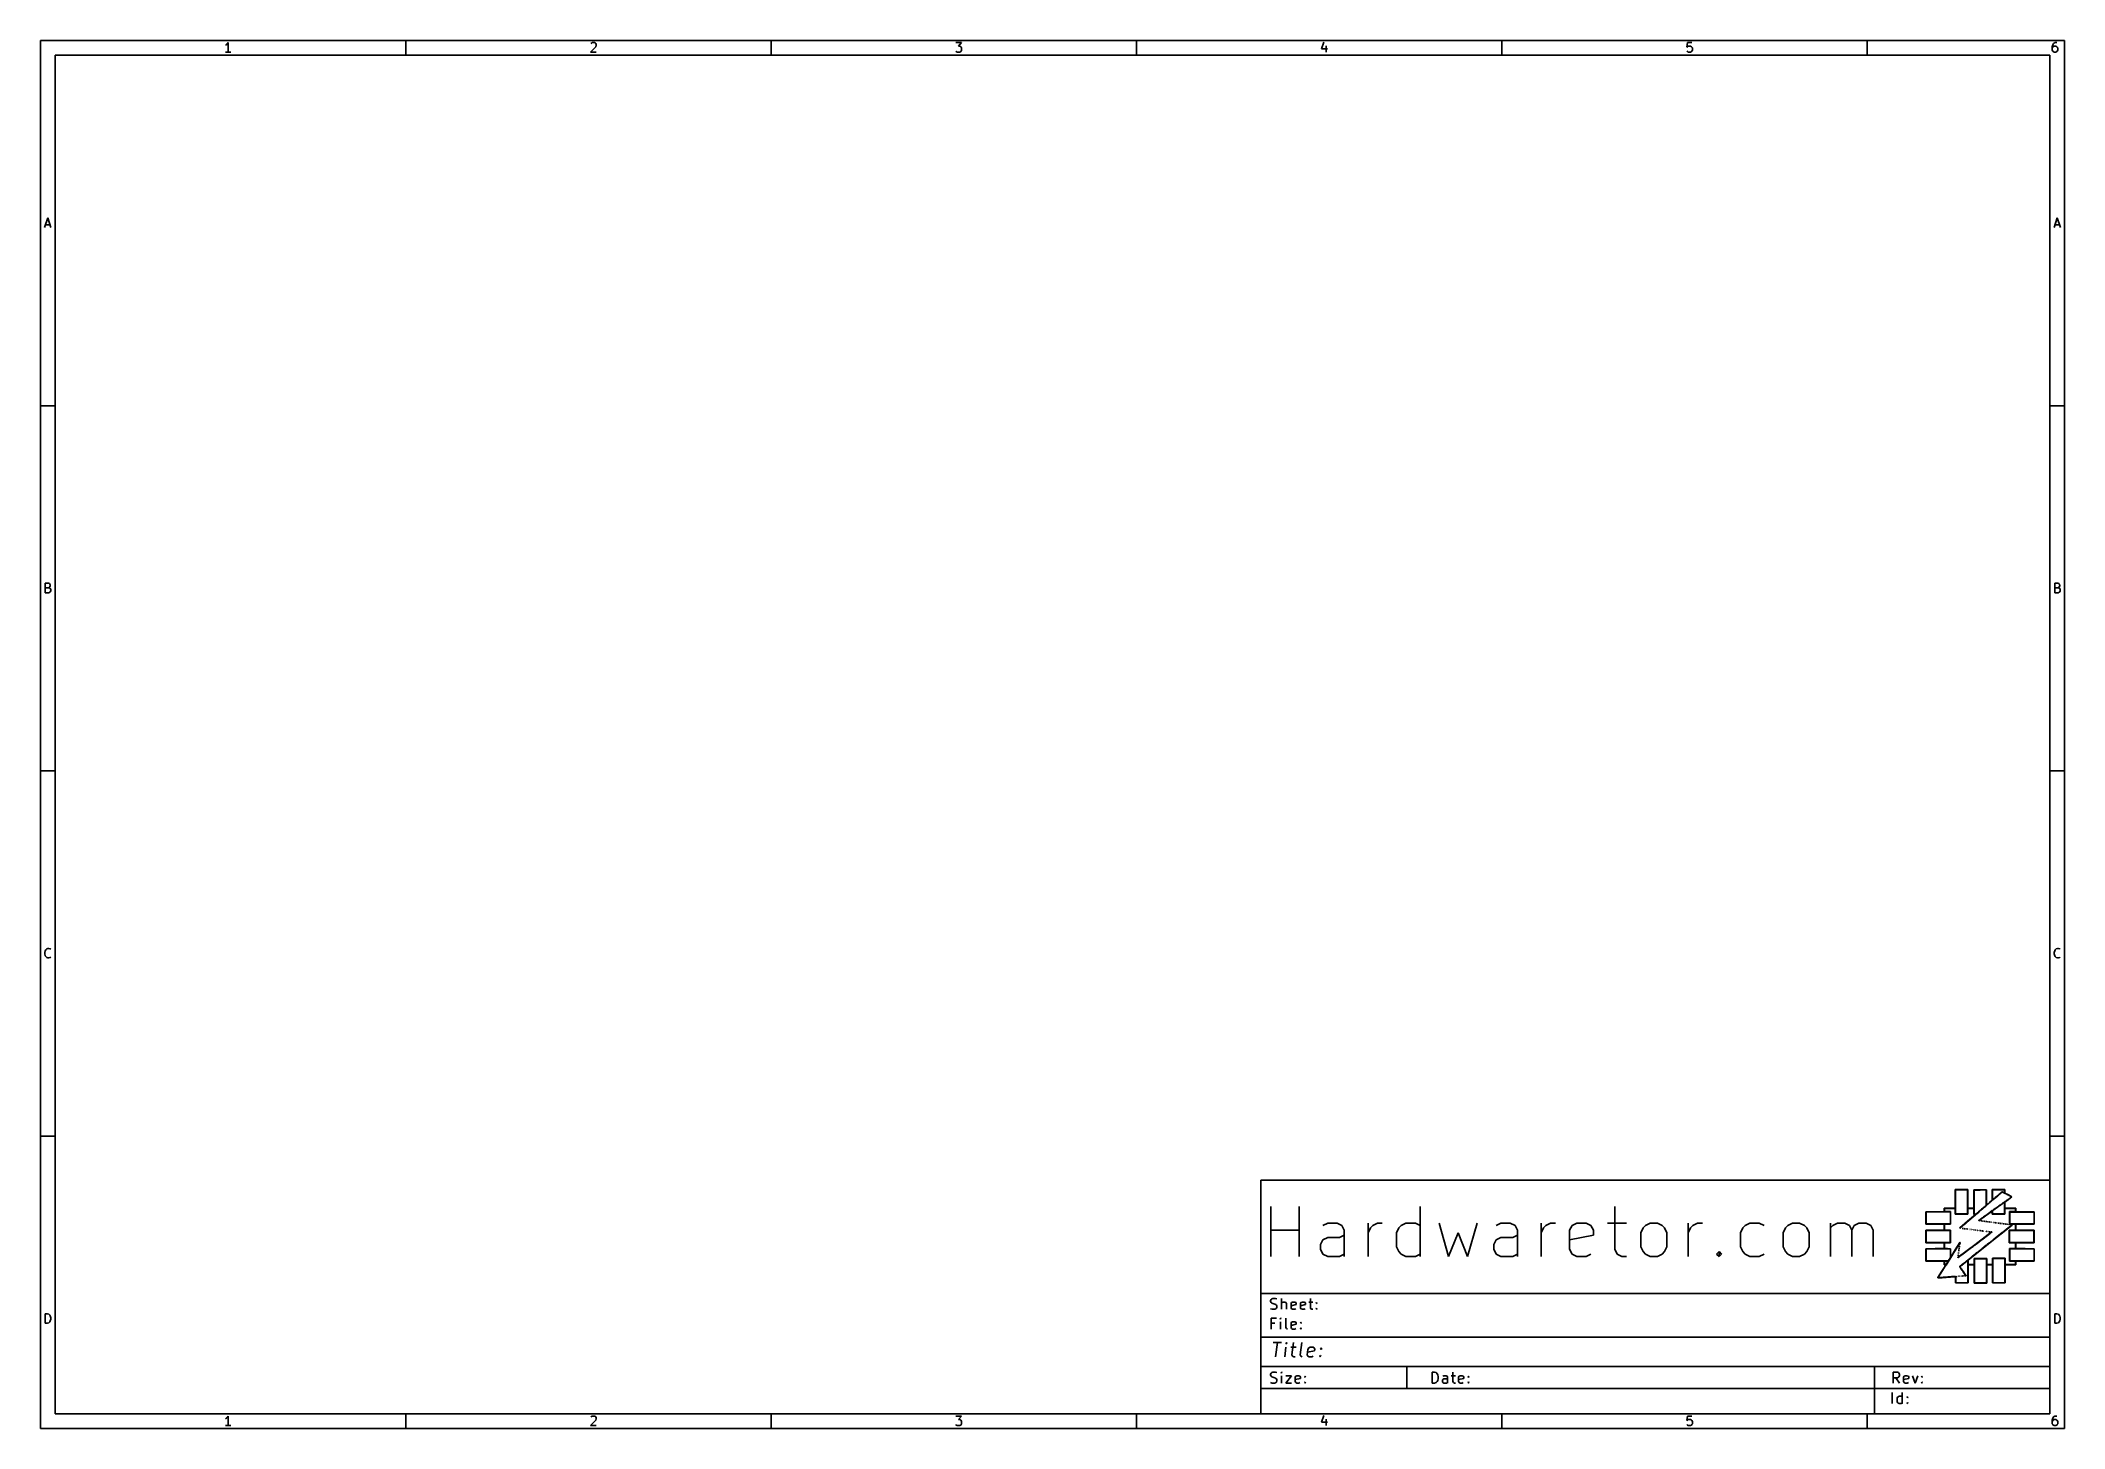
# Model space of a CAD drawing. Extents: x -125 to 152, y -90 to 100.
import ezdxf

# ---------------------------------------------------------------- set-up
doc = ezdxf.new("R2010")
doc.units = 0

msp = doc.modelspace()

# ---------------------------------------------------------------- linework, layer by layer
for p, q in [((-125.26, -90.26), (-125.26, 99.75)), ((-125.26, 99.75), (151.74, 99.75)), ((-75.26, 97.75), (-75.26, 99.75)), ((-25.26, 97.75), (-25.26, 99.75)), ((24.74, 97.75), (24.74, 99.75)), ((74.74, 97.75), (74.74, 99.75)), ((124.74, 97.75), (124.74, 99.75)), ((151.74, 99.75), (151.74, -90.26)), ((149.74, 97.75), (-123.26, 97.75)), ((-123.26, 97.75), (-123.26, -88.26)), ((-99.94, 99.09), (-99.81, 99.15)), ((-99.94, 98.16), (-99.19, 98.16)), ((-99.81, 99.15), (-99.69, 99.28)), ((-99.69, 99.28), (-99.56, 99.46)), ((-99.56, 99.46), (-99.56, 98.16)), ((-49.25, 98.9), (-50, 98.16)), ((-50, 98.16), (-49.19, 98.16)), ((-49.94, 99.34), (-49.87, 99.4)), ((-49.87, 99.4), (-49.75, 99.46)), ((-49.75, 99.46), (-49.44, 99.46)), ((-49.44, 99.46), (-49.32, 99.4)), ((-49.32, 99.4), (-49.25, 99.34)), ((-49.25, 99.34), (-49.19, 99.21)), ((-49.19, 99.09), (-49.25, 98.9)), ((-49.19, 99.21), (-49.19, 99.09)), ((0.81, 99.46), (0, 99.46)), ((0, 98.28), (0.06, 98.22)), ((0.06, 98.22), (0.19, 98.16)), ((0.19, 98.16), (0.56, 98.16)), ((0.37, 98.97), (0.81, 99.46)), ((0.56, 98.97), (0.37, 98.97)), ((0.68, 98.9), (0.56, 98.97)), ((0.56, 98.16), (0.68, 98.22)), ((0.74, 98.84), (0.68, 98.9)), ((0.68, 98.22), (0.74, 98.28)), ((0.81, 98.72), (0.74, 98.84)), ((0.74, 98.28), (0.81, 98.41)), ((0.81, 98.41), (0.81, 98.72)), ((50.37, 99.52), (50.06, 98.59)), ((50.06, 98.59), (50.87, 98.59)), ((50.68, 98.16), (50.68, 99.03)), ((100.06, 98.84), (100.13, 99.46)), ((100.13, 98.9), (100.06, 98.84)), ((100.06, 98.28), (100.13, 98.22)), ((100.13, 99.46), (100.74, 99.46)), ((100.25, 98.97), (100.13, 98.9)), ((100.13, 98.22), (100.25, 98.16)), ((100.56, 98.97), (100.25, 98.97)), ((100.25, 98.16), (100.56, 98.16)), ((100.68, 98.9), (100.56, 98.97)), ((100.56, 98.16), (100.68, 98.22)), ((100.74, 98.84), (100.68, 98.9)), ((100.68, 98.22), (100.74, 98.28)), ((100.81, 98.72), (100.74, 98.84)), ((100.74, 98.28), (100.81, 98.41)), ((100.81, 98.41), (100.81, 98.72)), ((149.74, -88.26), (149.74, 97.75)), ((150.06, 98.9), (150.13, 99.15)), ((150.06, 98.41), (150.06, 98.9)), ((150.06, 98.72), (150.13, 98.84)), ((150.13, 98.28), (150.06, 98.41)), ((150.13, 99.15), (150.25, 99.34)), ((150.13, 98.84), (150.19, 98.9)), ((150.19, 98.22), (150.13, 98.28)), ((150.19, 98.9), (150.31, 98.97)), ((150.31, 98.16), (150.19, 98.22)), ((150.25, 99.34), (150.31, 99.4)), ((150.31, 99.4), (150.44, 99.46)), ((150.31, 98.97), (150.56, 98.97)), ((150.56, 98.16), (150.31, 98.16)), ((150.44, 99.46), (150.68, 99.46)), ((150.56, 98.97), (150.68, 98.9)), ((150.68, 98.22), (150.56, 98.16)), ((150.68, 98.9), (150.74, 98.84)), ((150.74, 98.28), (150.68, 98.22)), ((150.74, 98.84), (150.81, 98.72)), ((150.81, 98.41), (150.74, 98.28)), ((150.81, 98.72), (150.81, 98.41)), ((-124.69, 74.16), (-124.26, 75.46)), ((-124.26, 75.46), (-123.83, 74.16)), ((150.31, 74.16), (150.74, 75.46)), ((150.74, 75.46), (151.18, 74.16)), ((-124.57, 74.53), (-123.95, 74.53)), ((150.43, 74.53), (151.05, 74.53)), ((-125.26, 49.75), (-123.26, 49.75)), ((149.74, 49.75), (151.74, 49.75)), ((-124.17, 25.46), (-124.6, 25.46)), ((-124.6, 25.46), (-124.6, 24.16)), ((-124.04, 25.4), (-124.17, 25.46)), ((-123.98, 25.34), (-124.04, 25.4)), ((-124.04, 24.9), (-123.98, 24.97)), ((-123.92, 25.21), (-123.98, 25.34)), ((-123.98, 25.34), (-123.98, 25.34)), ((-123.98, 24.97), (-123.92, 25.09)), ((-123.92, 25.09), (-123.92, 25.21)), ((150.84, 25.46), (150.4, 25.46)), ((150.4, 25.46), (150.4, 24.16)), ((150.96, 25.4), (150.84, 25.46)), ((151.02, 25.34), (150.96, 25.4)), ((150.96, 24.9), (151.02, 24.97)), ((151.08, 25.21), (151.02, 25.34)), ((151.02, 24.97), (151.08, 25.09)), ((151.08, 25.09), (151.08, 25.21)), ((-124.6, 24.84), (-124.17, 24.84)), ((-124.6, 24.16), (-124.1, 24.16)), ((-124.17, 24.84), (-124.04, 24.9)), ((-123.98, 24.78), (-124.17, 24.84)), ((-124.1, 24.16), (-123.98, 24.22)), ((-123.92, 24.72), (-123.98, 24.78)), ((-123.98, 24.22), (-123.92, 24.28)), ((-123.86, 24.59), (-123.92, 24.72)), ((-123.92, 24.28), (-123.86, 24.41)), ((-123.86, 24.41), (-123.86, 24.59)), ((150.4, 24.84), (150.84, 24.84)), ((150.4, 24.16), (150.9, 24.16)), ((150.84, 24.84), (150.96, 24.9)), ((151.02, 24.78), (150.84, 24.84)), ((150.9, 24.16), (151.02, 24.22)), ((150.9, 24.16), (150.9, 24.16)), ((151.08, 24.72), (151.02, 24.78)), ((151.02, 24.22), (151.08, 24.28)), ((151.15, 24.59), (151.08, 24.72)), ((151.08, 24.28), (151.15, 24.41)), ((151.15, 24.41), (151.15, 24.59)), ((-125.26, -0.25), (-123.26, -0.25)), ((149.74, -0.25), (151.74, -0.25)), ((-124.6, -24.85), (-124.66, -25.1)), ((-124.54, -24.72), (-124.6, -24.85)), ((-124.41, -24.6), (-124.54, -24.72)), ((-124.23, -24.54), (-124.41, -24.6)), ((-124.1, -24.54), (-124.23, -24.54)), ((-123.92, -24.6), (-124.1, -24.54)), ((-123.86, -24.66), (-123.92, -24.6)), ((150.34, -25.1), (150.4, -24.85)), ((150.4, -24.85), (150.47, -24.72)), ((150.47, -24.72), (150.59, -24.6)), ((150.59, -24.6), (150.77, -24.54)), ((150.77, -24.54), (150.9, -24.54)), ((150.9, -24.54), (151.08, -24.6)), ((151.08, -24.6), (151.15, -24.66)), ((-124.66, -25.1), (-124.66, -25.28)), ((-124.66, -25.28), (-124.6, -25.53)), ((-124.6, -25.53), (-124.54, -25.65)), ((-124.54, -25.65), (-124.41, -25.78)), ((-124.41, -25.78), (-124.23, -25.84)), ((-124.23, -25.84), (-124.1, -25.84)), ((-124.1, -25.84), (-123.92, -25.78)), ((-123.92, -25.78), (-123.86, -25.72)), ((150.34, -25.28), (150.34, -25.1)), ((150.4, -25.53), (150.34, -25.28)), ((150.47, -25.65), (150.4, -25.53)), ((150.59, -25.78), (150.47, -25.65)), ((150.77, -25.84), (150.59, -25.78)), ((150.9, -25.84), (150.77, -25.84)), ((151.08, -25.78), (150.9, -25.84)), ((151.15, -25.72), (151.08, -25.78)), ((-125.26, -50.25), (-123.26, -50.25)), ((149.74, -50.25), (151.74, -50.25)), ((41.74, -88.26), (41.74, -56.26)), ((41.74, -56.26), (149.74, -56.26)), ((136.79, -58.81), (136.79, -57.55)), ((136.79, -57.55), (137.65, -57.55)), ((136.81, -58.83), (136.81, -57.57)), ((136.81, -57.57), (137.65, -57.57)), ((137.65, -57.58), (136.82, -57.58)), ((136.82, -57.58), (136.82, -59.24)), ((137.65, -57.59), (136.83, -57.59)), ((136.83, -57.59), (136.83, -59.24)), ((137.65, -57.55), (138.52, -57.55)), ((137.65, -57.57), (138.5, -57.57)), ((138.49, -57.58), (137.65, -57.58)), ((138.47, -57.59), (137.65, -57.59)), ((138.47, -59.24), (138.47, -57.59)), ((138.49, -59.24), (138.49, -57.58)), ((138.5, -57.57), (138.5, -58.83)), ((138.52, -57.55), (138.52, -58.81)), ((139.33, -58.82), (139.33, -57.57)), ((139.33, -57.57), (140.19, -57.57)), ((139.35, -58.84), (139.35, -57.59)), ((139.35, -57.59), (140.2, -57.59)), ((140.2, -57.59), (139.36, -57.59)), ((139.36, -57.59), (139.36, -59.26)), ((140.2, -57.61), (139.37, -57.61)), ((139.37, -57.61), (139.37, -59.27)), ((140.19, -57.57), (141.05, -57.57)), ((140.2, -57.59), (141.04, -57.59)), ((141.03, -57.59), (140.2, -57.59)), ((141.02, -57.6), (140.2, -57.61)), ((141.02, -58.65), (141.02, -57.6)), ((141.03, -58.65), (141.03, -57.59)), ((141.04, -57.59), (141.04, -58.65)), ((141.05, -57.57), (141.06, -58.61)), ((141.84, -58.27), (141.84, -57.55)), ((141.84, -57.55), (142.71, -57.55)), ((141.86, -58.28), (141.86, -57.56)), ((141.86, -57.56), (142.71, -57.57)), ((142.71, -57.58), (141.87, -57.58)), ((141.87, -57.58), (141.87, -58.29)), ((142.71, -57.59), (141.89, -57.59)), ((141.89, -57.59), (141.89, -58.28)), ((142.71, -57.55), (143.57, -57.56)), ((142.71, -57.57), (143.55, -57.57)), ((143.55, -57.58), (142.71, -57.58)), ((143.53, -57.59), (142.71, -57.59)), ((142.77, -58.21), (142.82, -58.17)), ((142.82, -58.17), (142.86, -58.13)), ((142.87, -58.14), (142.82, -58.18)), ((142.83, -58.19), (142.89, -58.14)), ((142.85, -58.17), (142.86, -58.16)), ((142.85, -58.17), (142.85, -58.17)), ((142.86, -58.13), (142.9, -58.1)), ((142.86, -58.16), (142.86, -58.15)), ((142.86, -58.15), (142.87, -58.15)), ((142.87, -58.16), (142.86, -58.17)), ((142.86, -58.16), (142.86, -58.16)), ((142.86, -58.16), (142.86, -58.16)), ((142.86, -58.17), (142.86, -58.17)), ((142.86, -58.17), (142.86, -58.17)), ((142.9, -58.11), (142.87, -58.14)), ((142.87, -58.15), (142.87, -58.14)), ((142.87, -58.14), (142.88, -58.14)), ((142.88, -58.15), (142.87, -58.16)), ((142.87, -58.16), (142.87, -58.16)), ((142.87, -58.16), (142.87, -58.16)), ((142.95, -58.12), (142.88, -58.17)), ((142.88, -58.14), (142.88, -58.13)), ((142.88, -58.13), (142.89, -58.13)), ((142.89, -58.14), (142.88, -58.15)), ((142.88, -58.15), (142.88, -58.15)), ((142.89, -58.14), (142.95, -58.1)), ((142.89, -58.13), (142.89, -58.12)), ((142.89, -58.12), (142.9, -58.12)), ((142.89, -58.13), (142.89, -58.13)), ((142.9, -58.13), (142.89, -58.14)), ((142.89, -58.14), (142.89, -58.14)), ((142.9, -58.1), (142.93, -58.08)), ((142.93, -58.08), (142.9, -58.11)), ((142.9, -58.12), (142.9, -58.11)), ((142.9, -58.11), (142.91, -58.11)), ((142.91, -58.12), (142.9, -58.12)), ((142.9, -58.12), (142.9, -58.13)), ((142.9, -58.13), (142.9, -58.13)), ((142.91, -58.11), (142.92, -58.1)), ((142.91, -58.11), (142.91, -58.11)), ((142.91, -58.11), (142.91, -58.11)), ((142.92, -58.11), (142.91, -58.11)), ((142.91, -58.11), (142.91, -58.12)), ((142.91, -58.12), (142.91, -58.12)), ((142.92, -58.1), (142.92, -58.1)), ((142.92, -58.1), (142.92, -58.1)), ((142.92, -58.1), (142.92, -58.11)), ((142.92, -58.11), (142.92, -58.11)), ((142.92, -58.11), (142.92, -58.11)), ((142.93, -58.08), (142.95, -58.06)), ((142.96, -58.07), (142.93, -58.08)), ((142.95, -58.06), (142.97, -58.05)), ((143.01, -58.06), (142.95, -58.12)), ((142.95, -58.1), (142.99, -58.06)), ((142.95, -58.09), (142.95, -58.08)), ((142.95, -58.08), (142.95, -58.08)), ((142.95, -58.08), (142.96, -58.08)), ((142.96, -58.09), (142.95, -58.09)), ((142.95, -58.09), (142.95, -58.09)), ((142.95, -58.09), (142.95, -58.09)), ((142.97, -58.05), (142.96, -58.07)), ((142.96, -58.08), (142.96, -58.07)), ((142.96, -58.07), (142.96, -58.07)), ((142.96, -58.07), (142.97, -58.07)), ((142.97, -58.08), (142.96, -58.08)), ((142.96, -58.08), (142.96, -58.08)), ((142.96, -58.08), (142.96, -58.09)), ((142.96, -58.09), (142.96, -58.09)), ((142.97, -58.05), (142.97, -58.05)), ((142.97, -58.05), (142.97, -58.05)), ((142.97, -58.06), (142.98, -58.05)), ((142.97, -58.07), (142.97, -58.06)), ((142.97, -58.06), (142.97, -58.06)), ((142.98, -58.07), (142.97, -58.07)), ((142.97, -58.07), (142.97, -58.07)), ((142.97, -58.07), (142.97, -58.08)), ((142.98, -58.05), (142.99, -58.04)), ((142.98, -58.05), (142.98, -58.05)), ((142.99, -58.06), (142.98, -58.06)), ((142.98, -58.06), (142.98, -58.07)), ((142.99, -58.06), (143.04, -58.02)), ((142.99, -58.04), (143, -58.03)), ((142.99, -58.04), (142.99, -58.04)), ((143, -58.05), (142.99, -58.05)), ((142.99, -58.05), (142.99, -58.06)), ((143, -58.03), (143, -58.02)), ((143, -58.02), (143.01, -58.02)), ((143.01, -58.03), (143, -58.03)), ((143, -58.03), (143, -58.03)), ((143, -58.03), (143, -58.03)), ((143, -58.03), (143, -58.03)), ((143, -58.03), (143, -58.03)), ((143, -58.03), (143, -58.03)), ((143, -58.03), (143.01, -58.03)), ((143.01, -58.04), (143, -58.04)), ((143, -58.04), (143, -58.05)), ((143.01, -58.01), (143.02, -58)), ((143.07, -58.01), (143.01, -58.06)), ((143.01, -58.02), (143.01, -58.01)), ((143.02, -58.02), (143.01, -58.02)), ((143.01, -58.02), (143.01, -58.03)), ((143.01, -58.03), (143.01, -58.02)), ((143.01, -58.02), (143.01, -58.02)), ((143.01, -58.02), (143.01, -58.02)), ((143.01, -58.02), (143.02, -58.02)), ((143.02, -58.03), (143.01, -58.03)), ((143.01, -58.03), (143.01, -58.03)), ((143.01, -58.03), (143.01, -58.04)), ((143.02, -58), (143.03, -57.99)), ((143.03, -58.01), (143.02, -58.02)), ((143.02, -58.02), (143.02, -58.02)), ((143.02, -58.02), (143.02, -58.02)), ((143.02, -58.02), (143.02, -58.02)), ((143.02, -58.02), (143.02, -58.02)), ((143.02, -58.02), (143.02, -58.02)), ((143.02, -58.02), (143.02, -58.03)), ((143.03, -57.99), (143.04, -57.98)), ((143.04, -58), (143.03, -58.01)), ((143.04, -57.98), (143.05, -57.97)), ((143.04, -58.02), (143.07, -57.99)), ((143.06, -57.99), (143.04, -57.99)), ((143.04, -57.99), (143.04, -58)), ((143.05, -57.97), (143.07, -57.96)), ((143.05, -58), (143.06, -57.99)), ((143.05, -58), (143.05, -58)), ((143.07, -57.98), (143.06, -57.99)), ((143.06, -57.99), (143.06, -57.98)), ((143.06, -57.98), (143.07, -57.98)), ((143.07, -57.99), (143.06, -57.99)), ((143.06, -57.99), (143.06, -58)), ((143.06, -57.99), (143.06, -57.99)), ((143.06, -57.99), (143.06, -57.99)), ((143.06, -57.99), (143.06, -57.99)), ((143.06, -58), (143.06, -58)), ((143.06, -58), (143.06, -58)), ((143.06, -58), (143.06, -58)), ((143.06, -58), (143.06, -58)), ((143.07, -57.96), (143.16, -57.87)), ((143.07, -57.99), (143.1, -57.97)), ((143.08, -57.97), (143.07, -57.98)), ((143.07, -57.97), (143.08, -57.97)), ((143.07, -57.98), (143.07, -57.97)), ((143.11, -57.98), (143.07, -58.01)), ((143.08, -57.98), (143.07, -57.99)), ((143.07, -57.98), (143.07, -57.98)), ((143.07, -57.99), (143.07, -57.99)), ((143.07, -57.99), (143.07, -57.99)), ((143.09, -57.96), (143.08, -57.97)), ((143.08, -57.97), (143.08, -57.96)), ((143.08, -57.96), (143.08, -57.96)), ((143.08, -57.96), (143.09, -57.96)), ((143.09, -57.97), (143.08, -57.98)), ((143.08, -57.98), (143.08, -57.98)), ((143.08, -57.98), (143.08, -57.98)), ((143.1, -57.95), (143.09, -57.96)), ((143.09, -57.96), (143.09, -57.95)), ((143.09, -57.95), (143.09, -57.95)), ((143.09, -57.95), (143.1, -57.95)), ((143.1, -57.96), (143.09, -57.96)), ((143.09, -57.96), (143.09, -57.97)), ((143.09, -57.97), (143.09, -57.97)), ((143.11, -57.94), (143.1, -57.95)), ((143.1, -57.95), (143.1, -57.94)), ((143.1, -57.94), (143.1, -57.94)), ((143.1, -57.95), (143.1, -57.95)), ((143.1, -57.95), (143.1, -57.95)), ((143.11, -57.95), (143.1, -57.95)), ((143.1, -57.95), (143.1, -57.95)), ((143.1, -57.95), (143.1, -57.96)), ((143.1, -57.97), (143.11, -57.96)), ((143.1, -57.96), (143.1, -57.96)), ((143.12, -57.93), (143.11, -57.94)), ((143.15, -57.94), (143.11, -57.98)), ((143.11, -57.94), (143.11, -57.94)), ((143.11, -57.94), (143.11, -57.95)), ((143.11, -57.96), (143.12, -57.95)), ((143.11, -57.95), (143.11, -57.95)), ((143.11, -57.95), (143.11, -57.95)), ((143.13, -57.92), (143.12, -57.93)), ((143.12, -57.95), (143.13, -57.94)), ((143.14, -57.91), (143.13, -57.92)), ((143.13, -57.94), (143.14, -57.93)), ((143.15, -57.9), (143.14, -57.91)), ((143.14, -57.93), (143.16, -57.92)), ((143.16, -57.9), (143.15, -57.9)), ((143.15, -57.91), (143.16, -57.9)), ((143.15, -57.91), (143.15, -57.91)), ((143.15, -57.91), (143.15, -57.91)), ((143.15, -57.91), (143.15, -57.91)), ((143.18, -57.92), (143.15, -57.94)), ((143.16, -57.87), (143.19, -57.86)), ((143.17, -57.89), (143.16, -57.9)), ((143.16, -57.9), (143.17, -57.89)), ((143.16, -57.9), (143.16, -57.9)), ((143.16, -57.9), (143.16, -57.9)), ((143.16, -57.9), (143.16, -57.9)), ((143.16, -57.9), (143.16, -57.9)), ((143.16, -57.92), (143.16, -57.91)), ((143.16, -57.91), (143.17, -57.91)), ((143.17, -57.91), (143.16, -57.91)), ((143.16, -57.91), (143.16, -57.91)), ((143.16, -57.91), (143.16, -57.91)), ((143.16, -57.91), (143.16, -57.91)), ((143.16, -57.91), (143.16, -57.91)), ((143.16, -57.91), (143.16, -57.91)), ((143.18, -57.88), (143.17, -57.89)), ((143.17, -57.89), (143.18, -57.88)), ((143.17, -57.89), (143.17, -57.89)), ((143.17, -57.89), (143.17, -57.89)), ((143.17, -57.89), (143.17, -57.89)), ((143.18, -57.89), (143.17, -57.9)), ((143.17, -57.91), (143.18, -57.9)), ((143.17, -57.9), (143.17, -57.9)), ((143.17, -57.9), (143.17, -57.91)), ((143.19, -57.88), (143.18, -57.88)), ((143.18, -57.88), (143.18, -57.88)), ((143.18, -57.88), (143.19, -57.88)), ((143.19, -57.88), (143.18, -57.89)), ((143.18, -57.9), (143.19, -57.89)), ((143.18, -57.89), (143.18, -57.89)), ((143.2, -57.9), (143.18, -57.92)), ((143.19, -57.86), (143.23, -57.85)), ((143.19, -57.88), (143.19, -57.87)), ((143.19, -57.87), (143.19, -57.87)), ((143.19, -57.87), (143.19, -57.87)), ((143.2, -57.87), (143.19, -57.88)), ((143.2, -57.88), (143.19, -57.88)), ((143.19, -57.88), (143.19, -57.88)), ((143.19, -57.88), (143.19, -57.88)), ((143.19, -57.89), (143.2, -57.89)), ((143.21, -57.87), (143.2, -57.87)), ((143.2, -57.87), (143.2, -57.88)), ((143.2, -57.87), (143.2, -57.87)), ((143.2, -57.89), (143.2, -57.89)), ((143.2, -57.89), (143.21, -57.89)), ((143.21, -57.9), (143.2, -57.9)), ((143.22, -57.87), (143.21, -57.87)), ((143.21, -57.87), (143.21, -57.87)), ((143.21, -57.89), (143.21, -57.88)), ((143.21, -57.88), (143.21, -57.89)), ((143.21, -57.89), (143.22, -57.89)), ((143.22, -57.9), (143.21, -57.9)), ((143.21, -57.9), (143.21, -57.9)), ((143.24, -57.88), (143.22, -57.87)), ((143.22, -57.89), (143.23, -57.89)), ((143.23, -57.9), (143.22, -57.9)), ((143.23, -57.85), (143.37, -57.93)), ((143.23, -57.89), (143.24, -57.89)), ((143.24, -57.91), (143.23, -57.9)), ((143.27, -57.89), (143.24, -57.88)), ((143.24, -57.89), (143.25, -57.9)), ((143.25, -57.91), (143.24, -57.91)), ((143.25, -57.9), (143.26, -57.91)), ((143.26, -57.92), (143.25, -57.91)), ((143.26, -57.91), (143.28, -57.91)), ((143.28, -57.93), (143.26, -57.92)), ((143.3, -57.91), (143.27, -57.89)), ((143.28, -57.91), (143.3, -57.92)), ((143.29, -57.93), (143.28, -57.93)), ((143.31, -57.94), (143.29, -57.93)), ((143.33, -57.92), (143.3, -57.91)), ((143.3, -57.92), (143.31, -57.93)), ((143.31, -57.93), (143.33, -57.94)), ((143.33, -57.95), (143.31, -57.94)), ((143.37, -57.94), (143.33, -57.92)), ((143.33, -57.94), (143.35, -57.95)), ((143.35, -57.96), (143.33, -57.95)), ((143.35, -57.95), (143.37, -57.96)), ((143.37, -57.97), (143.35, -57.96)), ((143.37, -57.93), (143.39, -57.94)), ((143.41, -57.96), (143.37, -57.94)), ((143.37, -57.96), (143.39, -57.97)), ((143.51, -58.04), (143.37, -57.97)), ((143.39, -57.94), (143.41, -57.95)), ((143.39, -57.97), (143.41, -57.98)), ((143.41, -57.95), (143.43, -57.96)), ((143.44, -57.98), (143.41, -57.96)), ((143.41, -57.98), (143.43, -57.99)), ((143.43, -57.96), (143.44, -57.96)), ((143.44, -57.99), (143.43, -57.98)), ((143.43, -57.98), (143.43, -57.98)), ((143.43, -57.98), (143.43, -57.98)), ((143.43, -57.98), (143.43, -57.98)), ((143.43, -57.98), (143.44, -57.98)), ((143.43, -57.99), (143.44, -57.99)), ((143.44, -57.96), (143.46, -57.97)), ((143.47, -57.99), (143.44, -57.98)), ((143.44, -57.98), (143.44, -57.98)), ((143.44, -57.98), (143.45, -57.98)), ((143.44, -57.99), (143.46, -58)), ((143.45, -57.99), (143.44, -57.99)), ((143.45, -57.98), (143.46, -57.99)), ((143.46, -58), (143.45, -57.99)), ((143.46, -57.97), (143.47, -57.98)), ((143.46, -57.99), (143.47, -57.99)), ((143.46, -58), (143.47, -58.01)), ((143.47, -58.01), (143.46, -58)), ((143.47, -57.98), (143.49, -57.99)), ((143.49, -58.01), (143.47, -57.99)), ((143.47, -57.99), (143.48, -58)), ((143.47, -58.01), (143.49, -58.01)), ((143.48, -58.01), (143.47, -58.01)), ((143.48, -58), (143.48, -58)), ((143.48, -58), (143.49, -58)), ((143.49, -58.02), (143.48, -58.01)), ((143.49, -57.99), (143.5, -57.99)), ((143.49, -58), (143.49, -58.01)), ((143.49, -58.01), (143.5, -58.02)), ((143.51, -58.02), (143.49, -58.01)), ((143.49, -58.01), (143.5, -58.01)), ((143.5, -58.02), (143.49, -58.02)), ((143.5, -57.99), (143.51, -58)), ((143.5, -58.01), (143.5, -58.01)), ((143.5, -58.01), (143.51, -58.01)), ((143.5, -58.02), (143.51, -58.02)), ((143.51, -58.03), (143.5, -58.02)), ((143.5, -58.02), (143.5, -58.02)), ((143.51, -58), (143.51, -58)), ((143.51, -58), (143.52, -58)), ((143.51, -58.01), (143.51, -58.02)), ((143.51, -58.02), (143.51, -58.02)), ((143.51, -58.02), (143.52, -58.02)), ((143.52, -58.02), (143.51, -58.02)), ((143.51, -58.02), (143.51, -58.02)), ((143.51, -58.02), (143.51, -58.02)), ((143.51, -58.02), (143.52, -58.02)), ((143.53, -58.03), (143.51, -58.04)), ((143.51, -58.03), (143.51, -58.03)), ((143.51, -58.03), (143.51, -58.03)), ((143.51, -58.03), (143.51, -58.03)), ((143.52, -58), (143.53, -58)), ((143.52, -58), (143.52, -58)), ((143.52, -58.02), (143.52, -58.02)), ((143.52, -58.02), (143.52, -58.02)), ((143.52, -58.02), (143.52, -58.03)), ((143.52, -58.03), (143.52, -58.03)), ((143.52, -58.03), (143.52, -58.03)), ((143.52, -58.03), (143.52, -58.03)), ((143.53, -57.8), (143.53, -57.59)), ((143.53, -58), (143.53, -57.8)), ((143.55, -58.03), (143.53, -58.03)), ((143.53, -58.05), (143.54, -58.04)), ((143.55, -58.05), (143.53, -58.05)), ((143.54, -57.81), (143.55, -57.58)), ((143.54, -57.84), (143.54, -57.81)), ((143.54, -57.87), (143.54, -57.84)), ((143.54, -57.9), (143.54, -57.87)), ((143.54, -57.93), (143.54, -57.9)), ((143.54, -57.95), (143.54, -57.93)), ((143.54, -57.98), (143.54, -57.95)), ((143.54, -58), (143.54, -57.98)), ((143.54, -58.01), (143.54, -58)), ((143.55, -58.03), (143.54, -58.01)), ((143.54, -58.04), (143.55, -58.03)), ((143.55, -57.57), (143.56, -57.81)), ((143.56, -58.01), (143.55, -58.03)), ((143.55, -58.03), (143.55, -58.04)), ((143.55, -58.04), (143.55, -58.03)), ((143.55, -58.04), (143.55, -58.04)), ((143.55, -58.04), (143.55, -58.04)), ((143.55, -58.04), (143.55, -58.04)), ((143.55, -58.04), (143.55, -58.04)), ((143.56, -58.06), (143.55, -58.05)), ((143.56, -57.81), (143.56, -57.84)), ((143.56, -57.84), (143.56, -57.87)), ((143.56, -57.87), (143.56, -57.9)), ((143.56, -57.9), (143.56, -57.93)), ((143.56, -57.93), (143.56, -57.95)), ((143.56, -57.95), (143.56, -57.98)), ((143.56, -57.98), (143.56, -58)), ((143.56, -58), (143.56, -58.01)), ((143.57, -58.06), (143.56, -58.06)), ((143.57, -57.56), (143.57, -57.79)), ((143.57, -57.79), (143.57, -58.03)), ((143.57, -58.03), (144.06, -58.28)), ((143.59, -58.07), (143.57, -58.06)), ((143.62, -58.09), (143.59, -58.07)), ((143.65, -58.1), (143.62, -58.09)), ((143.69, -58.12), (143.65, -58.1)), ((143.74, -58.14), (143.69, -58.12)), ((143.79, -58.17), (143.74, -58.14)), ((143.84, -58.2), (143.79, -58.17)), ((149.74, -56.26), (149.74, -88.26)), ((149.74, -56.26), (149.74, -56.26)), ((43.12, -66.69), (43.12, -59.88)), ((47.01, -66.69), (47.01, -59.88)), ((63.57, -66.69), (63.57, -59.88)), ((90.18, -65.72), (90.18, -59.88)), ((132.77, -61.44), (132.77, -60.58)), ((132.77, -60.58), (134.02, -60.58)), ((132.78, -60.6), (134.04, -60.59)), ((132.78, -61.44), (132.78, -60.6)), ((134.46, -60.6), (132.79, -60.6)), ((132.79, -60.6), (132.79, -61.44)), ((134.46, -60.61), (132.8, -60.61)), ((132.8, -60.61), (132.8, -61.43)), ((134.02, -60.58), (135.28, -60.57)), ((134.04, -60.59), (135.29, -60.59)), ((136.13, -60.6), (134.46, -60.6)), ((136.12, -60.62), (134.46, -60.61)), ((135.28, -60.33), (135.28, -60.08)), ((135.28, -60.08), (136.03, -60.08)), ((135.28, -60.57), (135.28, -60.33)), ((135.29, -60.34), (135.29, -60.09)), ((135.29, -60.09), (136.05, -60.09)), ((135.29, -60.59), (135.29, -60.34)), ((136.05, -60.11), (135.31, -60.11)), ((135.31, -60.11), (135.31, -60.35)), ((135.31, -60.35), (135.31, -60.59)), ((135.72, -60.59), (135.31, -60.59)), ((135.31, -60.59), (135.72, -60.6)), ((135.31, -60.59), (135.72, -60.59)), ((136.05, -60.12), (135.32, -60.12)), ((135.32, -60.12), (135.32, -60.35)), ((135.32, -60.35), (135.32, -60.57)), ((135.32, -60.57), (135.72, -60.57)), ((135.72, -60.57), (136.13, -60.57)), ((136.14, -60.6), (135.72, -60.59)), ((135.72, -60.59), (136.14, -60.59)), ((135.72, -60.6), (136.13, -60.6)), ((136.03, -60.08), (136.79, -60.08)), ((136.05, -60.09), (136.8, -60.09)), ((136.8, -60.11), (136.05, -60.11)), ((136.79, -60.12), (136.05, -60.12)), ((136.12, -61.44), (136.12, -60.62)), ((136.13, -60.57), (136.15, -60.59)), ((136.13, -60.6), (136.13, -61.44)), ((136.13, -61.44), (136.13, -60.6)), ((136.14, -60.59), (136.14, -61.44)), ((136.14, -61.44), (136.14, -60.6)), ((136.15, -60.59), (136.16, -60.61)), ((136.16, -60.61), (136.16, -61.45)), ((136.79, -60.08), (136.79, -58.81)), ((136.79, -60.53), (136.79, -60.12)), ((136.79, -60.93), (136.79, -60.53)), ((137.65, -60.93), (136.79, -60.93)), ((136.8, -60.09), (136.81, -58.83)), ((136.81, -60.51), (136.8, -60.11)), ((136.81, -60.5), (136.81, -60.1)), ((136.81, -60.1), (136.81, -60.49)), ((136.81, -60.49), (136.81, -60.55)), ((136.82, -60.91), (136.81, -60.5)), ((136.81, -60.91), (136.81, -60.51)), ((136.81, -60.55), (136.81, -60.6)), ((136.81, -60.6), (136.81, -60.65)), ((136.81, -60.65), (136.81, -60.69)), ((136.81, -60.69), (136.81, -60.74)), ((136.81, -60.74), (136.81, -60.78)), ((136.81, -60.78), (136.81, -60.81)), ((136.81, -60.81), (136.81, -60.84)), ((136.81, -60.84), (136.81, -60.87)), ((136.81, -60.87), (136.81, -60.88)), ((136.81, -60.88), (136.81, -60.9)), ((136.81, -60.9), (136.82, -60.92)), ((136.81, -60.9), (136.81, -60.9)), ((137.66, -60.92), (136.81, -60.91)), ((136.82, -59.24), (136.82, -60.91)), ((137.65, -60.91), (136.82, -60.91)), ((136.82, -60.91), (137.65, -60.91)), ((136.82, -60.92), (137.66, -60.92)), ((136.83, -59.24), (136.83, -60.89)), ((136.83, -60.89), (137.65, -60.89)), ((137.65, -60.89), (138.47, -60.89)), ((138.49, -60.91), (137.65, -60.91)), ((137.65, -60.91), (138.49, -60.91)), ((138.51, -60.93), (137.65, -60.93)), ((137.66, -60.92), (138.5, -60.91)), ((138.5, -60.92), (137.66, -60.92)), ((138.47, -59.24), (138.47, -60.89)), ((138.49, -59.24), (138.49, -60.91)), ((138.5, -60.12), (138.49, -60.51)), ((138.49, -60.51), (138.49, -60.91)), ((138.5, -58.83), (138.5, -60.09)), ((138.5, -60.09), (138.92, -60.09)), ((138.92, -60.11), (138.5, -60.11)), ((138.5, -60.11), (138.5, -60.52)), ((138.5, -60.52), (138.5, -60.12)), ((138.5, -60.91), (138.5, -60.52)), ((138.5, -60.52), (138.5, -60.92)), ((138.52, -60.12), (138.51, -60.53)), ((138.51, -60.53), (138.51, -60.93)), ((138.52, -58.81), (138.52, -60.08)), ((138.52, -60.08), (138.92, -60.08)), ((138.92, -60.12), (138.52, -60.12)), ((138.92, -60.08), (139.33, -60.08)), ((138.92, -60.09), (139.35, -60.09)), ((139.34, -60.11), (138.92, -60.11)), ((139.33, -60.12), (138.92, -60.12)), ((139.33, -60.08), (139.33, -58.82)), ((139.33, -60.54), (139.33, -60.12)), ((139.34, -60.96), (139.33, -60.54)), ((139.35, -60.53), (139.34, -60.11)), ((139.35, -60.09), (139.35, -58.84)), ((139.36, -60.51), (139.35, -60.09)), ((139.35, -60.09), (139.35, -60.52)), ((139.35, -60.52), (139.35, -60.94)), ((139.35, -60.94), (139.35, -60.53)), ((139.36, -59.26), (139.36, -60.93)), ((139.36, -60.94), (139.36, -60.51)), ((139.36, -60.93), (139.48, -60.94)), ((139.48, -60.94), (139.36, -60.94)), ((139.37, -59.27), (139.37, -60.92)), ((139.37, -60.92), (139.49, -60.92)), ((139.45, -61.08), (139.67, -60.89)), ((139.6, -60.94), (139.48, -60.94)), ((139.48, -60.94), (139.49, -60.94)), ((139.73, -60.86), (139.49, -61.06)), ((139.49, -60.92), (139.6, -60.92)), ((139.49, -60.94), (139.51, -60.94)), ((139.54, -60.94), (139.55, -60.94)), ((139.55, -60.94), (139.56, -60.94)), ((139.56, -60.94), (139.58, -60.94)), ((139.58, -60.94), (139.59, -60.94)), ((139.59, -60.94), (139.6, -60.94)), ((139.6, -60.92), (139.64, -60.89)), ((139.65, -60.89), (139.6, -60.94)), ((139.6, -60.94), (139.6, -60.93)), ((139.6, -60.93), (139.61, -60.93)), ((139.61, -60.93), (139.61, -60.93)), ((139.61, -60.93), (139.61, -60.93)), ((139.61, -60.93), (139.61, -60.93)), ((139.62, -60.93), (139.61, -60.93)), ((139.61, -60.93), (139.61, -60.93)), ((139.61, -60.93), (139.61, -60.93)), ((139.61, -60.93), (139.61, -60.94)), ((139.61, -60.94), (139.61, -60.94)), ((139.64, -60.89), (139.64, -60.88)), ((139.64, -60.88), (139.65, -60.88)), ((139.7, -60.85), (139.65, -60.89)), ((139.65, -60.88), (139.65, -60.87)), ((139.65, -60.87), (139.66, -60.87)), ((139.65, -60.91), (139.65, -60.9)), ((139.65, -60.9), (139.65, -60.9)), ((139.65, -60.9), (139.66, -60.9)), ((139.66, -60.91), (139.65, -60.91)), ((139.65, -60.91), (139.65, -60.91)), ((139.66, -60.87), (139.66, -60.86)), ((139.66, -60.86), (139.66, -60.86)), ((139.66, -60.86), (139.67, -60.86)), ((139.66, -60.9), (139.66, -60.89)), ((139.66, -60.89), (139.66, -60.89)), ((139.66, -60.89), (139.67, -60.89)), ((139.67, -60.9), (139.66, -60.9)), ((139.66, -60.9), (139.66, -60.9)), ((139.66, -60.9), (139.66, -60.9)), ((139.66, -60.9), (139.66, -60.91)), ((139.66, -60.9), (139.66, -60.9)), ((139.67, -60.89), (139.89, -60.71)), ((139.67, -60.86), (139.67, -60.85)), ((139.67, -60.85), (139.68, -60.85)), ((139.67, -60.88), (139.68, -60.87)), ((139.67, -60.89), (139.67, -60.88)), ((139.67, -60.88), (139.67, -60.88)), ((139.68, -60.89), (139.67, -60.89)), ((139.67, -60.89), (139.67, -60.9)), ((139.68, -60.85), (139.68, -60.85)), ((139.68, -60.85), (139.68, -60.85)), ((139.68, -60.85), (139.69, -60.85)), ((139.68, -60.87), (139.69, -60.86)), ((139.68, -60.87), (139.68, -60.87)), ((139.69, -60.88), (139.68, -60.89)), ((139.68, -60.89), (139.68, -60.89)), ((139.69, -60.85), (139.72, -60.82)), ((139.71, -60.84), (139.69, -60.85)), ((139.69, -60.85), (139.7, -60.85)), ((139.69, -60.86), (139.7, -60.85)), ((139.69, -60.86), (139.69, -60.86)), ((139.7, -60.87), (139.69, -60.87)), ((139.69, -60.87), (139.69, -60.88)), ((139.69, -60.88), (139.69, -60.88)), ((139.7, -60.85), (139.7, -60.85)), ((139.7, -60.85), (139.71, -60.85)), ((139.71, -60.86), (139.7, -60.86)), ((139.7, -60.86), (139.7, -60.87)), ((139.72, -60.83), (139.71, -60.84)), ((139.71, -60.85), (139.71, -60.84)), ((139.71, -60.84), (139.71, -60.84)), ((139.71, -60.84), (139.72, -60.84)), ((139.72, -60.85), (139.71, -60.85)), ((139.71, -60.85), (139.71, -60.85)), ((139.71, -60.85), (139.71, -60.86)), ((139.72, -60.82), (139.73, -60.81)), ((139.74, -60.82), (139.72, -60.83)), ((139.72, -60.84), (139.72, -60.84)), ((139.72, -60.84), (139.72, -60.84)), ((139.72, -60.84), (139.72, -60.84)), ((139.72, -60.84), (139.72, -60.84)), ((139.72, -60.84), (139.72, -60.84)), ((139.72, -60.84), (139.72, -60.84)), ((139.72, -60.84), (139.72, -60.85)), ((139.95, -60.68), (139.73, -60.86)), ((139.73, -60.81), (139.76, -60.79)), ((139.77, -60.79), (139.74, -60.82)), ((139.75, -60.82), (139.75, -60.82)), ((139.75, -60.82), (139.76, -60.82)), ((139.76, -60.79), (139.79, -60.76)), ((139.76, -60.81), (139.77, -60.8)), ((139.77, -60.81), (139.76, -60.82)), ((139.76, -60.82), (139.76, -60.81)), ((139.76, -60.81), (139.76, -60.81)), ((139.76, -60.81), (139.76, -60.81)), ((139.76, -60.82), (139.76, -60.82)), ((139.76, -60.82), (139.76, -60.82)), ((139.76, -60.82), (139.76, -60.82)), ((139.76, -60.82), (139.76, -60.82)), ((139.81, -60.76), (139.77, -60.79)), ((139.77, -60.8), (139.77, -60.79)), ((139.77, -60.79), (139.78, -60.79)), ((139.78, -60.8), (139.77, -60.81)), ((139.77, -60.8), (139.77, -60.8)), ((139.77, -60.81), (139.77, -60.81)), ((139.77, -60.81), (139.77, -60.81)), ((139.78, -60.78), (139.79, -60.78)), ((139.78, -60.79), (139.78, -60.78)), ((139.79, -60.79), (139.78, -60.8)), ((139.78, -60.8), (139.78, -60.8)), ((139.79, -60.76), (139.82, -60.73)), ((139.79, -60.78), (139.79, -60.77)), ((139.79, -60.77), (139.8, -60.77)), ((139.8, -60.78), (139.79, -60.79)), ((139.79, -60.79), (139.79, -60.79)), ((139.8, -60.77), (139.8, -60.76)), ((139.8, -60.76), (139.81, -60.76)), ((139.8, -60.77), (139.8, -60.77)), ((139.81, -60.77), (139.8, -60.78)), ((139.8, -60.78), (139.8, -60.78)), ((139.86, -60.72), (139.81, -60.76)), ((139.81, -60.76), (139.81, -60.75)), ((139.81, -60.75), (139.82, -60.75)), ((139.81, -60.76), (139.81, -60.76)), ((139.82, -60.76), (139.81, -60.77)), ((139.81, -60.77), (139.81, -60.77)), ((139.81, -60.77), (139.81, -60.77)), ((139.82, -60.73), (139.87, -60.69)), ((139.82, -60.75), (139.82, -60.75)), ((139.82, -60.75), (139.82, -60.75)), ((139.82, -60.75), (139.82, -60.75)), ((139.82, -60.75), (139.82, -60.75)), ((139.82, -60.75), (139.82, -60.75)), ((139.82, -60.75), (139.82, -60.76)), ((139.82, -60.76), (139.82, -60.76)), ((139.82, -60.76), (139.82, -60.76)), ((139.91, -60.67), (139.86, -60.72)), ((139.86, -60.73), (139.86, -60.72)), ((139.86, -60.72), (139.86, -60.72)), ((139.86, -60.72), (139.86, -60.72)), ((139.86, -60.72), (139.87, -60.72)), ((139.87, -60.73), (139.86, -60.73)), ((139.86, -60.73), (139.86, -60.73)), ((139.86, -60.73), (139.86, -60.73)), ((139.86, -60.73), (139.86, -60.73)), ((139.86, -60.73), (139.86, -60.73)), ((139.86, -60.73), (139.86, -60.73)), ((139.86, -60.73), (139.86, -60.73)), ((139.87, -60.69), (139.93, -60.64)), ((139.87, -60.71), (139.88, -60.7)), ((139.87, -60.72), (139.87, -60.71)), ((139.87, -60.71), (139.87, -60.71)), ((139.88, -60.72), (139.87, -60.72)), ((139.87, -60.72), (139.87, -60.72)), ((139.87, -60.72), (139.87, -60.73)), ((139.88, -60.7), (139.89, -60.69)), ((139.88, -60.7), (139.88, -60.7)), ((139.88, -60.7), (139.88, -60.7)), ((139.89, -60.71), (139.88, -60.71)), ((139.88, -60.71), (139.88, -60.72)), ((139.88, -60.72), (139.88, -60.72)), ((139.89, -60.71), (140.09, -60.54)), ((139.89, -60.69), (139.9, -60.68)), ((139.89, -60.69), (139.89, -60.69)), ((139.89, -60.69), (139.89, -60.69)), ((139.9, -60.7), (139.89, -60.7)), ((139.89, -60.7), (139.89, -60.7)), ((139.89, -60.7), (139.89, -60.71)), ((139.9, -60.68), (139.9, -60.68)), ((139.9, -60.68), (139.9, -60.68)), ((139.9, -60.68), (139.91, -60.68)), ((139.91, -60.69), (139.9, -60.69)), ((139.9, -60.69), (139.9, -60.69)), ((139.9, -60.69), (139.9, -60.7)), ((139.97, -60.62), (139.91, -60.67)), ((139.91, -60.68), (139.91, -60.68)), ((139.91, -60.68), (139.91, -60.68)), ((139.91, -60.68), (139.91, -60.68)), ((139.91, -60.68), (139.91, -60.68)), ((139.91, -60.68), (139.91, -60.68)), ((139.91, -60.68), (139.91, -60.69)), ((139.93, -60.64), (139.99, -60.59)), ((140.15, -60.5), (139.95, -60.68)), ((139.96, -60.64), (139.96, -60.63)), ((139.96, -60.63), (139.97, -60.63)), ((139.97, -60.64), (139.96, -60.64)), ((139.96, -60.64), (139.96, -60.64)), ((139.96, -60.64), (139.96, -60.64)), ((139.96, -60.64), (139.96, -60.64)), ((139.96, -60.64), (139.96, -60.64)), ((139.96, -60.64), (139.96, -60.64)), ((139.96, -60.65), (139.96, -60.65)), ((140.04, -60.56), (139.97, -60.62)), ((139.97, -60.63), (139.97, -60.62)), ((139.97, -60.62), (139.97, -60.62)), ((139.97, -60.62), (139.98, -60.62)), ((139.98, -60.63), (139.97, -60.63)), ((139.97, -60.63), (139.97, -60.64)), ((139.97, -60.63), (139.97, -60.63)), ((139.97, -60.64), (139.97, -60.64)), ((139.97, -60.64), (139.97, -60.64)), ((139.98, -60.62), (139.98, -60.61)), ((139.98, -60.61), (139.99, -60.61)), ((139.99, -60.62), (139.98, -60.63)), ((139.98, -60.63), (139.98, -60.63)), ((139.99, -60.59), (140.06, -60.53)), ((139.99, -60.61), (139.99, -60.6)), ((139.99, -60.6), (140, -60.6)), ((139.99, -60.61), (139.99, -60.61)), ((140, -60.61), (139.99, -60.62)), ((139.99, -60.62), (139.99, -60.62)), ((139.99, -60.62), (139.99, -60.62)), ((140, -60.6), (140, -60.59)), ((140, -60.59), (140, -60.59)), ((140, -60.59), (140.01, -60.59)), ((140, -60.6), (140, -60.6)), ((140.01, -60.6), (140, -60.6)), ((140, -60.6), (140, -60.61)), ((140, -60.61), (140, -60.61)), ((140, -60.61), (140, -60.61)), ((140.01, -60.59), (140.01, -60.59)), ((140.01, -60.59), (140.01, -60.59)), ((140.01, -60.59), (140.01, -60.59)), ((140.01, -60.59), (140.01, -60.59)), ((140.01, -60.59), (140.01, -60.59)), ((140.01, -60.59), (140.01, -60.6)), ((140.01, -60.6), (140.01, -60.6)), ((140.11, -60.5), (140.04, -60.56)), ((140.06, -60.53), (140.13, -60.47)), ((140.06, -60.55), (140.07, -60.54)), ((140.06, -60.56), (140.06, -60.55)), ((140.06, -60.55), (140.06, -60.55)), ((140.06, -60.55), (140.06, -60.55)), ((140.06, -60.55), (140.06, -60.55)), ((140.07, -60.56), (140.06, -60.56)), ((140.06, -60.56), (140.06, -60.56)), ((140.06, -60.56), (140.06, -60.56)), ((140.07, -60.54), (140.08, -60.53)), ((140.07, -60.54), (140.07, -60.54)), ((140.07, -60.54), (140.07, -60.54)), ((140.08, -60.55), (140.07, -60.55)), ((140.07, -60.55), (140.07, -60.55)), ((140.07, -60.55), (140.07, -60.55)), ((140.07, -60.55), (140.07, -60.56)), ((140.08, -60.53), (140.09, -60.52)), ((140.08, -60.53), (140.08, -60.53)), ((140.08, -60.53), (140.08, -60.53)), ((140.09, -60.54), (140.08, -60.54)), ((140.08, -60.54), (140.08, -60.54)), ((140.08, -60.54), (140.08, -60.55)), ((140.09, -60.54), (140.27, -60.38)), ((140.09, -60.52), (140.1, -60.51)), ((140.09, -60.52), (140.09, -60.52)), ((140.09, -60.52), (140.09, -60.52)), ((140.1, -60.53), (140.09, -60.53)), ((140.09, -60.53), (140.09, -60.53)), ((140.09, -60.53), (140.09, -60.54)), ((140.1, -60.51), (140.11, -60.5)), ((140.1, -60.51), (140.1, -60.51)), ((140.1, -60.51), (140.1, -60.51)), ((140.11, -60.52), (140.1, -60.52)), ((140.1, -60.52), (140.1, -60.52)), ((140.1, -60.52), (140.1, -60.53)), ((140.19, -60.43), (140.11, -60.5)), ((140.11, -60.5), (140.11, -60.5)), ((140.11, -60.5), (140.11, -60.5)), ((140.11, -60.5), (140.11, -60.5)), ((140.11, -60.5), (140.11, -60.5)), ((140.11, -60.5), (140.11, -60.5)), ((140.11, -60.5), (140.11, -60.5)), ((140.11, -60.5), (140.11, -60.51)), ((140.11, -60.51), (140.11, -60.51)), ((140.11, -60.51), (140.11, -60.51)), ((140.11, -60.51), (140.11, -60.52)), ((140.13, -60.47), (140.21, -60.4)), ((140.34, -60.33), (140.15, -60.5)), ((140.16, -60.47), (140.16, -60.46)), ((140.16, -60.46), (140.17, -60.46)), ((140.17, -60.47), (140.16, -60.47)), ((140.16, -60.47), (140.16, -60.47)), ((140.16, -60.47), (140.16, -60.47)), ((140.16, -60.47), (140.16, -60.47)), ((140.17, -60.46), (140.17, -60.45)), ((140.17, -60.45), (140.17, -60.45)), ((140.17, -60.45), (140.18, -60.45)), ((140.18, -60.46), (140.17, -60.46)), ((140.17, -60.46), (140.17, -60.47)), ((140.17, -60.46), (140.17, -60.46)), ((140.17, -60.47), (140.17, -60.47)), ((140.17, -60.47), (140.17, -60.47)), ((140.17, -60.47), (140.17, -60.47)), ((140.18, -60.44), (140.19, -60.44)), ((140.18, -60.45), (140.18, -60.44)), ((140.19, -60.45), (140.18, -60.46)), ((140.18, -60.46), (140.18, -60.46)), ((140.27, -60.36), (140.19, -60.43)), ((140.19, -60.44), (140.19, -60.43)), ((140.19, -60.43), (140.19, -60.43)), ((140.19, -60.43), (140.2, -60.43)), ((140.2, -60.44), (140.19, -60.45)), ((140.19, -60.45), (140.19, -60.45)), ((140.19, -60.45), (140.19, -60.45)), ((140.2, -60.43), (140.2, -60.42)), ((140.2, -60.42), (140.2, -60.42)), ((140.2, -60.42), (140.21, -60.42)), ((140.21, -60.43), (140.2, -60.43)), ((140.2, -60.43), (140.2, -60.44)), ((140.2, -60.44), (140.2, -60.44)), ((140.21, -60.4), (140.29, -60.33)), ((140.21, -60.42), (140.21, -60.41)), ((140.21, -60.41), (140.21, -60.41)), ((140.21, -60.42), (140.21, -60.42)), ((140.21, -60.42), (140.21, -60.42)), ((140.22, -60.42), (140.21, -60.42)), ((140.21, -60.42), (140.21, -60.42)), ((140.21, -60.42), (140.21, -60.42)), ((140.21, -60.42), (140.21, -60.42)), ((140.21, -60.42), (140.21, -60.43)), ((140.21, -60.43), (140.21, -60.43)), ((140.25, -60.39), (140.26, -60.38)), ((140.26, -60.39), (140.25, -60.4)), ((140.25, -60.4), (140.25, -60.39)), ((140.25, -60.39), (140.25, -60.39)), ((140.25, -60.39), (140.25, -60.39)), ((140.25, -60.4), (140.25, -60.4)), ((140.25, -60.4), (140.25, -60.4)), ((140.25, -60.4), (140.25, -60.4)), ((140.25, -60.4), (140.25, -60.4)), ((140.26, -60.38), (140.27, -60.37)), ((140.27, -60.38), (140.26, -60.39)), ((140.26, -60.38), (140.26, -60.38)), ((140.26, -60.38), (140.26, -60.38)), ((140.26, -60.39), (140.26, -60.39)), ((140.26, -60.39), (140.26, -60.39)), ((140.27, -60.38), (140.44, -60.24)), ((140.36, -60.29), (140.27, -60.36)), ((140.27, -60.37), (140.28, -60.36)), ((140.27, -60.37), (140.27, -60.37)), ((140.28, -60.38), (140.27, -60.38)), ((140.27, -60.38), (140.27, -60.38)), ((140.28, -60.36), (140.29, -60.35)), ((140.28, -60.36), (140.28, -60.36)), ((140.29, -60.37), (140.28, -60.37)), ((140.28, -60.37), (140.28, -60.38)), ((140.29, -60.33), (140.37, -60.26)), ((140.29, -60.35), (140.29, -60.34)), ((140.29, -60.34), (140.3, -60.34)), ((140.29, -60.35), (140.29, -60.35)), ((140.3, -60.35), (140.29, -60.36)), ((140.29, -60.36), (140.29, -60.36)), ((140.29, -60.36), (140.29, -60.37)), ((140.3, -60.34), (140.31, -60.33)), ((140.3, -60.34), (140.3, -60.34)), ((140.31, -60.34), (140.3, -60.35)), ((140.3, -60.35), (140.3, -60.35)), ((140.31, -60.33), (140.31, -60.33)), ((140.31, -60.33), (140.31, -60.33)), ((140.31, -60.33), (140.31, -60.33)), ((140.31, -60.33), (140.32, -60.33)), ((140.32, -60.33), (140.31, -60.33)), ((140.31, -60.33), (140.31, -60.34)), ((140.31, -60.34), (140.31, -60.34)), ((140.31, -60.34), (140.31, -60.34)), ((140.32, -60.33), (140.32, -60.33)), ((140.32, -60.33), (140.32, -60.33)), ((140.32, -60.33), (140.32, -60.33)), ((140.52, -60.19), (140.34, -60.33)), ((140.35, -60.31), (140.35, -60.3)), ((140.35, -60.3), (140.36, -60.3)), ((140.36, -60.31), (140.35, -60.31)), ((140.35, -60.31), (140.35, -60.31)), ((140.35, -60.31), (140.35, -60.31)), ((140.35, -60.31), (140.35, -60.31)), ((140.35, -60.31), (140.35, -60.31)), ((140.44, -60.22), (140.36, -60.29)), ((140.36, -60.3), (140.36, -60.29)), ((140.36, -60.29), (140.36, -60.29)), ((140.36, -60.29), (140.37, -60.29)), ((140.37, -60.3), (140.36, -60.3)), ((140.36, -60.3), (140.36, -60.31)), ((140.36, -60.3), (140.36, -60.3)), ((140.36, -60.31), (140.36, -60.31)), ((140.37, -60.26), (140.45, -60.19)), ((140.37, -60.29), (140.37, -60.28)), ((140.37, -60.28), (140.38, -60.28)), ((140.38, -60.29), (140.37, -60.29)), ((140.37, -60.29), (140.37, -60.3)), ((140.37, -60.3), (140.37, -60.3)), ((140.38, -60.28), (140.38, -60.27)), ((140.38, -60.27), (140.39, -60.27)), ((140.39, -60.28), (140.38, -60.28)), ((140.38, -60.28), (140.38, -60.29)), ((140.39, -60.27), (140.39, -60.26)), ((140.39, -60.26), (140.4, -60.26)), ((140.4, -60.27), (140.39, -60.28)), ((140.39, -60.28), (140.39, -60.28)), ((140.4, -60.26), (140.4, -60.25)), ((140.4, -60.25), (140.4, -60.25)), ((140.4, -60.25), (140.41, -60.25)), ((140.41, -60.26), (140.4, -60.27)), ((140.4, -60.27), (140.4, -60.27)), ((140.41, -60.25), (140.41, -60.24)), ((140.41, -60.24), (140.41, -60.24)), ((140.41, -60.24), (140.42, -60.24)), ((140.42, -60.25), (140.41, -60.25)), ((140.41, -60.25), (140.41, -60.25)), ((140.41, -60.25), (140.41, -60.26)), ((140.41, -60.26), (140.41, -60.26)), ((140.42, -60.24), (140.42, -60.24)), ((140.42, -60.24), (140.42, -60.24)), ((140.42, -60.24), (140.42, -60.24)), ((140.42, -60.24), (140.42, -60.24)), ((140.42, -60.24), (140.42, -60.25)), ((140.44, -60.24), (140.59, -60.11)), ((140.53, -60.15), (140.44, -60.22)), ((140.45, -60.19), (140.53, -60.12)), ((140.45, -60.22), (140.45, -60.22)), ((140.45, -60.22), (140.45, -60.22)), ((140.45, -60.22), (140.45, -60.22)), ((140.45, -60.22), (140.46, -60.22)), ((140.46, -60.21), (140.47, -60.2)), ((140.47, -60.21), (140.46, -60.22)), ((140.46, -60.22), (140.46, -60.21)), ((140.46, -60.21), (140.46, -60.21)), ((140.46, -60.21), (140.46, -60.21)), ((140.46, -60.22), (140.46, -60.22)), ((140.46, -60.22), (140.46, -60.22)), ((140.46, -60.22), (140.46, -60.22)), ((140.46, -60.22), (140.46, -60.22)), ((140.47, -60.2), (140.47, -60.19)), ((140.47, -60.19), (140.48, -60.19)), ((140.47, -60.2), (140.47, -60.2)), ((140.48, -60.21), (140.47, -60.21)), ((140.47, -60.21), (140.47, -60.21)), ((140.48, -60.19), (140.48, -60.18)), ((140.48, -60.18), (140.49, -60.18)), ((140.49, -60.19), (140.48, -60.2)), ((140.48, -60.2), (140.48, -60.2)), ((140.48, -60.2), (140.48, -60.21)), ((140.49, -60.18), (140.49, -60.17)), ((140.49, -60.17), (140.5, -60.17)), ((140.5, -60.18), (140.49, -60.19)), ((140.49, -60.19), (140.49, -60.19)), ((140.5, -60.17), (140.51, -60.16)), ((140.5, -60.17), (140.5, -60.17)), ((140.51, -60.17), (140.5, -60.18)), ((140.5, -60.18), (140.5, -60.18)), ((140.51, -60.16), (140.51, -60.15)), ((140.51, -60.15), (140.52, -60.15)), ((140.51, -60.16), (140.51, -60.16)), ((140.51, -60.16), (140.51, -60.16)), ((140.52, -60.16), (140.51, -60.17)), ((140.51, -60.17), (140.51, -60.17)), ((140.51, -60.17), (140.51, -60.17)), ((140.67, -60.06), (140.52, -60.19)), ((140.52, -60.15), (140.52, -60.15)), ((140.52, -60.15), (140.52, -60.15)), ((140.52, -60.15), (140.52, -60.15)), ((140.52, -60.15), (140.52, -60.16)), ((140.52, -60.16), (140.52, -60.16)), ((140.52, -60.16), (140.52, -60.16)), ((140.53, -60.12), (140.6, -60.06)), ((140.6, -60.08), (140.53, -60.15)), ((140.55, -60.14), (140.55, -60.13)), ((140.55, -60.13), (140.56, -60.13)), ((140.56, -60.13), (140.56, -60.12)), ((140.56, -60.12), (140.56, -60.12)), ((140.56, -60.12), (140.57, -60.12)), ((140.57, -60.13), (140.56, -60.13)), ((140.56, -60.13), (140.56, -60.13)), ((140.56, -60.13), (140.56, -60.14)), ((140.56, -60.13), (140.56, -60.13)), ((140.56, -60.13), (140.56, -60.13)), ((140.56, -60.14), (140.56, -60.14)), ((140.56, -60.14), (140.56, -60.14)), ((140.57, -60.12), (140.57, -60.11)), ((140.57, -60.11), (140.58, -60.11)), ((140.58, -60.12), (140.57, -60.12)), ((140.57, -60.12), (140.57, -60.13)), ((140.57, -60.13), (140.57, -60.13)), ((140.58, -60.1), (140.59, -60.1)), ((140.58, -60.11), (140.58, -60.1)), ((140.59, -60.11), (140.58, -60.12)), ((140.58, -60.12), (140.58, -60.12)), ((140.59, -60.11), (140.72, -60)), ((140.59, -60.09), (140.6, -60.08)), ((140.59, -60.1), (140.59, -60.09)), ((140.59, -60.09), (140.59, -60.09)), ((140.6, -60.1), (140.59, -60.11)), ((140.59, -60.11), (140.59, -60.11)), ((140.6, -60.06), (140.67, -60)), ((140.67, -60.02), (140.6, -60.08)), ((140.6, -60.08), (140.6, -60.08)), ((140.6, -60.08), (140.61, -60.08)), ((140.61, -60.09), (140.6, -60.09)), ((140.6, -60.09), (140.6, -60.1)), ((140.6, -60.1), (140.6, -60.1)), ((140.61, -60.08), (140.61, -60.07)), ((140.61, -60.07), (140.61, -60.07)), ((140.61, -60.07), (140.62, -60.07)), ((140.62, -60.08), (140.61, -60.08)), ((140.61, -60.08), (140.61, -60.08)), ((140.61, -60.08), (140.61, -60.09)), ((140.62, -60.07), (140.62, -60.06)), ((140.62, -60.06), (140.62, -60.06)), ((140.62, -60.07), (140.62, -60.07)), ((140.62, -60.07), (140.62, -60.07)), ((140.62, -60.07), (140.62, -60.07)), ((140.62, -60.07), (140.62, -60.07)), ((140.62, -60.07), (140.62, -60.08)), ((140.66, -60.04), (140.67, -60.03)), ((140.67, -60.04), (140.66, -60.05)), ((140.66, -60.05), (140.66, -60.04)), ((140.66, -60.04), (140.66, -60.04)), ((140.66, -60.04), (140.66, -60.04)), ((140.66, -60.04), (140.66, -60.04)), ((140.66, -60.05), (140.66, -60.05)), ((140.66, -60.05), (140.66, -60.05)), ((140.66, -60.05), (140.66, -60.05)), ((140.66, -60.05), (140.66, -60.05)), ((140.66, -60.05), (140.66, -60.05)), ((140.8, -59.94), (140.67, -60.06)), ((140.67, -60), (140.74, -59.95)), ((140.74, -59.96), (140.67, -60.02)), ((140.67, -60.02), (140.68, -60.02)), ((140.67, -60.03), (140.67, -60.02)), ((140.67, -60.02), (140.67, -60.02)), ((140.67, -60.03), (140.67, -60.03)), ((140.68, -60.04), (140.67, -60.04)), ((140.67, -60.04), (140.67, -60.04)), ((140.67, -60.04), (140.67, -60.04)), ((140.68, -60.02), (140.68, -60.01)), ((140.68, -60.01), (140.69, -60.01)), ((140.69, -60.02), (140.68, -60.03)), ((140.68, -60.03), (140.68, -60.03)), ((140.68, -60.03), (140.68, -60.04)), ((140.69, -60.01), (140.69, -60)), ((140.69, -60), (140.7, -60)), ((140.69, -60.01), (140.69, -60.01)), ((140.7, -60.01), (140.69, -60.02)), ((140.69, -60.02), (140.69, -60.02)), ((140.69, -60.02), (140.69, -60.02)), ((140.7, -60), (140.7, -59.99)), ((140.7, -59.99), (140.71, -59.99)), ((140.7, -60), (140.7, -60)), ((140.7, -60), (140.7, -60)), ((140.71, -60), (140.7, -60)), ((140.7, -60), (140.7, -60.01)), ((140.7, -60.01), (140.7, -60.01)), ((140.7, -60.01), (140.7, -60.01)), ((140.71, -59.99), (140.71, -59.99)), ((140.71, -59.99), (140.71, -59.99)), ((140.71, -59.99), (140.71, -59.99)), ((140.71, -59.99), (140.71, -60)), ((140.71, -60), (140.71, -60)), ((140.71, -60), (140.71, -60)), ((140.72, -60), (140.82, -59.91)), ((140.74, -59.95), (140.8, -59.9)), ((140.8, -59.91), (140.74, -59.96)), ((140.76, -59.96), (140.76, -59.95)), ((140.76, -59.95), (140.76, -59.95)), ((140.76, -59.95), (140.76, -59.95)), ((140.76, -59.95), (140.77, -59.95)), ((140.77, -59.96), (140.76, -59.96)), ((140.76, -59.96), (140.76, -59.96)), ((140.76, -59.96), (140.76, -59.96)), ((140.76, -59.96), (140.76, -59.96)), ((140.76, -59.96), (140.76, -59.96)), ((140.76, -59.96), (140.76, -59.96)), ((140.77, -59.94), (140.78, -59.93)), ((140.77, -59.95), (140.77, -59.94)), ((140.77, -59.94), (140.77, -59.94)), ((140.78, -59.95), (140.77, -59.95)), ((140.77, -59.95), (140.77, -59.95)), ((140.77, -59.95), (140.77, -59.96)), ((140.77, -59.96), (140.77, -59.96)), ((140.78, -59.93), (140.79, -59.92)), ((140.78, -59.93), (140.78, -59.93)), ((140.78, -59.93), (140.78, -59.93)), ((140.79, -59.94), (140.78, -59.94)), ((140.78, -59.94), (140.78, -59.95)), ((140.78, -59.95), (140.78, -59.95)), ((140.79, -59.92), (140.8, -59.91)), ((140.79, -59.92), (140.79, -59.92)), ((140.79, -59.92), (140.79, -59.92)), ((140.8, -59.93), (140.79, -59.93)), ((140.79, -59.93), (140.79, -59.93)), ((140.79, -59.93), (140.79, -59.94)), ((140.91, -59.85), (140.8, -59.94)), ((140.8, -59.9), (140.85, -59.85)), ((140.85, -59.86), (140.8, -59.91)), ((140.8, -59.91), (140.8, -59.91)), ((140.8, -59.91), (140.8, -59.91)), ((140.8, -59.91), (140.81, -59.91)), ((140.81, -59.92), (140.8, -59.92)), ((140.8, -59.92), (140.8, -59.92)), ((140.8, -59.92), (140.8, -59.93)), ((140.81, -59.91), (140.81, -59.91)), ((140.81, -59.91), (140.81, -59.91)), ((140.81, -59.91), (140.81, -59.91)), ((140.81, -59.91), (140.81, -59.91)), ((140.81, -59.91), (140.81, -59.91)), ((140.81, -59.91), (140.81, -59.92)), ((140.82, -59.91), (140.9, -59.84)), ((140.85, -59.85), (140.9, -59.82)), ((140.9, -59.83), (140.85, -59.86)), ((140.86, -59.87), (140.86, -59.86)), ((140.86, -59.86), (140.87, -59.86)), ((140.87, -59.87), (140.86, -59.87)), ((140.86, -59.87), (140.86, -59.87)), ((140.86, -59.87), (140.86, -59.87)), ((140.86, -59.87), (140.86, -59.87)), ((140.86, -59.87), (140.86, -59.87)), ((140.86, -59.87), (140.86, -59.87)), ((140.86, -59.88), (140.86, -59.88)), ((140.87, -59.86), (140.87, -59.85)), ((140.87, -59.85), (140.87, -59.85)), ((140.87, -59.85), (140.88, -59.85)), ((140.88, -59.86), (140.87, -59.87)), ((140.87, -59.86), (140.87, -59.86)), ((140.87, -59.87), (140.87, -59.87)), ((140.87, -59.87), (140.87, -59.87)), ((140.88, -59.85), (140.88, -59.84)), ((140.88, -59.84), (140.89, -59.84)), ((140.89, -59.85), (140.88, -59.86)), ((140.88, -59.86), (140.88, -59.86)), ((140.88, -59.86), (140.88, -59.86)), ((140.89, -59.84), (140.89, -59.83)), ((140.89, -59.83), (140.9, -59.83)), ((140.89, -59.84), (140.89, -59.84)), ((140.9, -59.84), (140.89, -59.85)), ((140.89, -59.85), (140.89, -59.85)), ((140.89, -59.85), (140.89, -59.85)), ((140.9, -59.82), (140.93, -59.79)), ((140.93, -59.79), (140.9, -59.83)), ((140.9, -59.84), (140.96, -59.8)), ((140.9, -59.83), (140.9, -59.82)), ((140.9, -59.82), (140.91, -59.82)), ((140.9, -59.83), (140.9, -59.83)), ((140.91, -59.83), (140.9, -59.84)), ((140.9, -59.84), (140.9, -59.84)), ((140.9, -59.84), (140.9, -59.84)), ((140.99, -59.79), (140.91, -59.85)), ((140.91, -59.82), (140.91, -59.82)), ((140.91, -59.82), (140.91, -59.82)), ((140.91, -59.82), (140.91, -59.82)), ((140.91, -59.82), (140.91, -59.82)), ((140.91, -59.82), (140.91, -59.82)), ((140.91, -59.82), (140.91, -59.82)), ((140.91, -59.82), (140.91, -59.83)), ((140.91, -59.83), (140.91, -59.83)), ((140.91, -59.83), (140.91, -59.83)), ((140.93, -59.79), (140.96, -59.77)), ((140.96, -59.77), (140.93, -59.79)), ((141.84, -60.5), (140.95, -61.14)), ((140.96, -59.77), (140.97, -59.75)), ((140.98, -59.75), (140.96, -59.77)), ((140.96, -59.8), (140.98, -59.78)), ((140.96, -59.79), (140.96, -59.78)), ((140.96, -59.78), (140.96, -59.78)), ((140.96, -59.78), (140.96, -59.78)), ((140.96, -59.78), (140.97, -59.78)), ((140.97, -59.79), (140.96, -59.79)), ((140.96, -59.79), (140.96, -59.79)), ((140.96, -59.79), (140.96, -59.79)), ((140.97, -59.75), (140.98, -59.75)), ((140.97, -59.77), (140.98, -59.76)), ((140.97, -59.78), (140.97, -59.77)), ((140.97, -59.77), (140.97, -59.77)), ((140.97, -59.77), (140.97, -59.77)), ((140.98, -59.78), (140.97, -59.78)), ((140.97, -59.78), (140.97, -59.78)), ((140.97, -59.78), (140.97, -59.78)), ((140.97, -59.78), (140.97, -59.79)), ((140.98, -59.78), (141.04, -59.72)), ((140.98, -59.75), (141, -59.73)), ((141.01, -59.74), (140.98, -59.75)), ((140.98, -59.75), (140.98, -59.75)), ((140.98, -59.76), (140.99, -59.75)), ((140.98, -59.76), (140.98, -59.76)), ((140.98, -59.76), (140.98, -59.76)), ((140.99, -59.77), (140.98, -59.77)), ((140.98, -59.77), (140.98, -59.77)), ((140.98, -59.77), (140.98, -59.78)), ((141.04, -59.74), (140.99, -59.79)), ((140.99, -59.75), (140.99, -59.74)), ((140.99, -59.74), (141, -59.74)), ((140.99, -59.75), (140.99, -59.75)), ((141, -59.76), (140.99, -59.76)), ((140.99, -59.76), (140.99, -59.76)), ((140.99, -59.76), (140.99, -59.77)), ((141, -59.73), (141.02, -59.71)), ((141, -59.74), (141.01, -59.73)), ((141, -59.74), (141, -59.74)), ((141, -59.74), (141, -59.74)), ((141.01, -59.75), (141, -59.75)), ((141, -59.75), (141, -59.76)), ((141.04, -59.72), (141.01, -59.74)), ((141.01, -59.73), (141.01, -59.73)), ((141.01, -59.73), (141.01, -59.73)), ((141.01, -59.73), (141.01, -59.73)), ((141.01, -59.73), (141.01, -59.73)), ((141.02, -59.73), (141.01, -59.73)), ((141.01, -59.73), (141.01, -59.73)), ((141.01, -59.73), (141.01, -59.74)), ((141.01, -59.74), (141.01, -59.74)), ((141.01, -59.74), (141.01, -59.74)), ((141.01, -59.74), (141.01, -59.74)), ((141.01, -59.74), (141.01, -59.75)), ((141.02, -59.71), (141.02, -58.65)), ((141.03, -58.79), (141.03, -58.65)), ((141.03, -58.93), (141.03, -58.79)), ((141.03, -59.06), (141.03, -58.93)), ((141.03, -59.18), (141.03, -59.06)), ((141.03, -59.29), (141.03, -59.18)), ((141.04, -59.39), (141.03, -59.29)), ((141.04, -59.71), (141.03, -59.71)), ((141.03, -59.71), (141.03, -59.72)), ((141.03, -59.72), (141.03, -59.73)), ((141.03, -59.73), (141.05, -59.72)), ((141.03, -59.72), (141.03, -59.72)), ((141.03, -59.72), (141.03, -59.72)), ((141.04, -58.65), (141.05, -59.71)), ((141.04, -59.48), (141.04, -59.39)), ((141.04, -59.56), (141.04, -59.48)), ((141.04, -59.62), (141.04, -59.56)), ((141.04, -59.67), (141.04, -59.62)), ((141.04, -59.7), (141.04, -59.67)), ((141.05, -59.7), (141.04, -59.71)), ((141.04, -59.71), (141.04, -59.7)), ((141.04, -59.71), (141.04, -59.71)), ((141.04, -59.71), (141.04, -59.71)), ((141.04, -59.71), (141.04, -59.71)), ((141.05, -59.71), (141.04, -59.71)), ((141.05, -59.73), (141.04, -59.74)), ((141.05, -59.71), (141.08, -59.68)), ((141.06, -59.7), (141.05, -59.7)), ((141.05, -59.7), (141.05, -59.7)), ((141.05, -59.7), (141.05, -59.7)), ((141.05, -59.72), (141.07, -59.71)), ((141.07, -59.71), (141.05, -59.73)), ((141.06, -59.71), (141.05, -59.71)), ((141.05, -59.71), (141.05, -59.71)), ((141.05, -59.71), (141.05, -59.71)), ((141.05, -59.71), (141.05, -59.71)), ((141.06, -58.61), (141.07, -59.66)), ((141.07, -59.69), (141.06, -59.69)), ((141.06, -59.69), (141.06, -59.7)), ((141.07, -59.7), (141.06, -59.7)), ((141.06, -59.7), (141.06, -59.7)), ((141.06, -59.7), (141.06, -59.71)), ((141.07, -59.66), (141.46, -59.33)), ((141.08, -59.68), (141.07, -59.69)), ((141.07, -59.69), (141.07, -59.69)), ((141.08, -59.69), (141.07, -59.69)), ((141.07, -59.69), (141.07, -59.7)), ((141.08, -59.68), (141.11, -59.65)), ((141.11, -59.65), (141.08, -59.68)), ((141.09, -59.67), (141.08, -59.68)), ((141.08, -59.68), (141.08, -59.69)), ((141.08, -59.69), (141.08, -59.69)), ((141.11, -59.66), (141.09, -59.67)), ((141.12, -59.65), (141.11, -59.66)), ((141.14, -59.64), (141.12, -59.65)), ((141.15, -59.62), (141.14, -59.64)), ((141.17, -59.61), (141.15, -59.62)), ((141.15, -59.63), (141.15, -59.62)), ((141.15, -59.62), (141.15, -59.62)), ((141.15, -59.62), (141.15, -59.62)), ((141.15, -59.62), (141.16, -59.62)), ((141.16, -59.63), (141.15, -59.63)), ((141.15, -59.63), (141.15, -59.63)), ((141.15, -59.63), (141.15, -59.63)), ((141.15, -60.94), (141.16, -60.94)), ((141.16, -59.61), (141.17, -59.6)), ((141.16, -59.62), (141.16, -59.61)), ((141.16, -59.61), (141.16, -59.61)), ((141.16, -59.61), (141.16, -59.61)), ((141.17, -59.62), (141.16, -59.62)), ((141.16, -59.62), (141.16, -59.62)), ((141.16, -59.62), (141.16, -59.62)), ((141.16, -59.62), (141.16, -59.63)), ((141.16, -60.94), (141.21, -60.9)), ((141.17, -59.6), (141.18, -59.59)), ((141.19, -59.6), (141.17, -59.61)), ((141.17, -59.6), (141.17, -59.6)), ((141.17, -59.6), (141.17, -59.6)), ((141.18, -59.61), (141.17, -59.61)), ((141.17, -59.61), (141.17, -59.61)), ((141.17, -59.61), (141.17, -59.62)), ((141.18, -59.59), (141.18, -59.58)), ((141.18, -59.58), (141.19, -59.58)), ((141.18, -59.59), (141.18, -59.59)), ((141.19, -59.6), (141.18, -59.6)), ((141.18, -59.6), (141.18, -59.6)), ((141.18, -59.6), (141.18, -59.61)), ((141.18, -60.95), (141.2, -60.93)), ((141.2, -60.93), (141.18, -60.94)), ((141.19, -59.58), (141.2, -59.57)), ((141.21, -59.58), (141.19, -59.6)), ((141.19, -59.58), (141.19, -59.58)), ((141.19, -59.58), (141.19, -59.58)), ((141.2, -59.58), (141.19, -59.59)), ((141.19, -59.59), (141.19, -59.59)), ((141.19, -59.59), (141.19, -59.6)), ((141.2, -60.92), (141.19, -60.94)), ((141.19, -60.94), (141.21, -60.93)), ((141.2, -59.57), (141.2, -59.57)), ((141.2, -59.57), (141.2, -59.57)), ((141.2, -59.57), (141.2, -59.57)), ((141.2, -59.57), (141.2, -59.57)), ((141.2, -59.57), (141.2, -59.57)), ((141.2, -59.57), (141.2, -59.58)), ((141.2, -59.58), (141.2, -59.58)), ((141.2, -59.58), (141.2, -59.58)), ((141.2, -59.58), (141.2, -59.58)), ((141.21, -60.9), (141.2, -60.92)), ((141.22, -59.56), (141.21, -59.58)), ((141.21, -60.93), (141.23, -60.93)), ((141.24, -59.55), (141.22, -59.56)), ((141.22, -60.89), (141.27, -60.86)), ((141.22, -60.91), (141.22, -60.89)), ((141.23, -60.93), (141.22, -60.91)), ((141.26, -59.53), (141.24, -59.55)), ((141.25, -59.54), (141.26, -59.53)), ((141.26, -59.54), (141.25, -59.54)), ((141.25, -59.54), (141.25, -59.54)), ((141.25, -59.54), (141.25, -59.54)), ((141.25, -59.54), (141.25, -59.54)), ((141.27, -59.52), (141.26, -59.53)), ((141.26, -59.53), (141.26, -59.52)), ((141.26, -59.52), (141.26, -59.52)), ((141.26, -59.52), (141.27, -59.52)), ((141.27, -59.53), (141.26, -59.53)), ((141.26, -59.53), (141.26, -59.54)), ((141.26, -59.53), (141.26, -59.53)), ((141.26, -59.53), (141.26, -59.53)), ((141.26, -59.54), (141.26, -59.54)), ((141.26, -59.54), (141.26, -59.54)), ((141.26, -59.54), (141.26, -59.54)), ((141.27, -59.51), (141.28, -59.5)), ((141.29, -59.51), (141.27, -59.52)), ((141.27, -59.51), (141.27, -59.51)), ((141.27, -59.52), (141.27, -59.51)), ((141.28, -59.52), (141.27, -59.52)), ((141.27, -59.52), (141.27, -59.53)), ((141.27, -59.53), (141.27, -59.53)), ((141.27, -60.86), (141.31, -60.83)), ((141.28, -59.5), (141.28, -59.5)), ((141.28, -59.5), (141.29, -59.5)), ((141.29, -59.51), (141.28, -59.52)), ((141.28, -59.52), (141.28, -59.52)), ((141.29, -59.5), (141.29, -59.49)), ((141.29, -59.49), (141.29, -59.49)), ((141.29, -59.49), (141.29, -59.49)), ((141.29, -59.49), (141.3, -59.49)), ((141.3, -59.5), (141.29, -59.51)), ((141.3, -59.5), (141.29, -59.5)), ((141.29, -59.5), (141.29, -59.51)), ((141.29, -59.51), (141.29, -59.51)), ((141.3, -60.85), (141.29, -60.87)), ((141.29, -60.87), (141.31, -60.86)), ((141.3, -59.49), (141.3, -59.48)), ((141.3, -59.48), (141.3, -59.48)), ((141.3, -59.48), (141.31, -59.48)), ((141.31, -59.49), (141.3, -59.5)), ((141.3, -59.49), (141.3, -59.49)), ((141.31, -59.49), (141.3, -59.49)), ((141.3, -59.49), (141.3, -59.49)), ((141.3, -59.49), (141.3, -59.49)), ((141.3, -59.49), (141.3, -59.5)), ((141.3, -59.5), (141.3, -59.5)), ((141.31, -60.83), (141.3, -60.85)), ((141.32, -59.48), (141.31, -59.49)), ((141.31, -59.48), (141.31, -59.48)), ((141.31, -59.48), (141.31, -59.49)), ((141.31, -59.49), (141.31, -59.49)), ((141.31, -60.86), (141.33, -60.85)), ((141.33, -59.48), (141.32, -59.48)), ((141.32, -60.82), (141.59, -60.63)), ((141.33, -60.84), (141.32, -60.82)), ((141.34, -59.47), (141.33, -59.47)), ((141.33, -59.47), (141.33, -59.48)), ((141.34, -59.48), (141.33, -59.48)), ((141.33, -59.48), (141.33, -59.48)), ((141.33, -59.48), (141.33, -59.48)), ((141.33, -59.48), (141.34, -59.48)), ((141.34, -60.82), (141.33, -60.84)), ((141.33, -60.84), (141.35, -60.83)), ((141.33, -60.85), (141.33, -60.84)), ((141.35, -59.47), (141.34, -59.47)), ((141.34, -59.47), (141.34, -59.48)), ((141.34, -59.48), (141.34, -59.47)), ((141.34, -59.47), (141.34, -59.47)), ((141.34, -59.48), (141.34, -59.48)), ((141.35, -60.82), (141.34, -60.82)), ((141.35, -59.45), (141.35, -59.45)), ((141.35, -59.45), (141.36, -59.45)), ((141.36, -59.46), (141.35, -59.47)), ((141.36, -60.81), (141.35, -60.82)), ((141.35, -60.83), (141.36, -60.82)), ((141.36, -59.44), (141.37, -59.43)), ((141.36, -59.45), (141.36, -59.44)), ((141.36, -59.44), (141.36, -59.44)), ((141.36, -59.44), (141.36, -59.44)), ((141.37, -59.45), (141.36, -59.46)), ((141.37, -59.45), (141.36, -59.45)), ((141.36, -59.45), (141.36, -59.45)), ((141.36, -59.45), (141.36, -59.45)), ((141.36, -59.45), (141.36, -59.45)), ((141.36, -59.45), (141.36, -59.45)), ((141.36, -59.45), (141.36, -59.45)), ((141.36, -59.45), (141.36, -59.45)), ((141.36, -59.46), (141.36, -59.46)), ((141.37, -60.8), (141.36, -60.81)), ((141.36, -60.82), (141.37, -60.82)), ((141.37, -59.43), (141.38, -59.42)), ((141.37, -59.43), (141.37, -59.43)), ((141.37, -59.43), (141.37, -59.43)), ((141.38, -59.44), (141.37, -59.45)), ((141.38, -59.44), (141.37, -59.44)), ((141.37, -59.44), (141.37, -59.44)), ((141.37, -59.44), (141.37, -59.45)), ((141.38, -60.79), (141.37, -60.8)), ((141.37, -60.82), (141.38, -60.81)), ((141.38, -59.42), (141.38, -59.41)), ((141.38, -59.41), (141.39, -59.41)), ((141.38, -59.42), (141.38, -59.42)), ((141.39, -59.43), (141.38, -59.44)), ((141.39, -59.43), (141.38, -59.43)), ((141.38, -59.43), (141.38, -59.43)), ((141.38, -59.43), (141.38, -59.44)), ((141.4, -60.78), (141.38, -60.79)), ((141.38, -60.81), (141.4, -60.8)), ((141.39, -59.41), (141.39, -59.4)), ((141.39, -59.4), (141.4, -59.4)), ((141.39, -59.41), (141.39, -59.41)), ((141.4, -59.41), (141.39, -59.42)), ((141.4, -59.42), (141.39, -59.43)), ((141.39, -59.42), (141.39, -59.42)), ((141.39, -59.42), (141.39, -59.43)), ((141.4, -59.4), (141.4, -59.4)), ((141.4, -59.4), (141.4, -59.4)), ((141.4, -59.4), (141.4, -59.4)), ((141.4, -59.4), (141.4, -59.4)), ((141.41, -59.4), (141.4, -59.4)), ((141.4, -59.4), (141.4, -59.41)), ((141.41, -59.41), (141.4, -59.42)), ((141.4, -59.41), (141.4, -59.41)), ((141.4, -59.41), (141.4, -59.41)), ((141.4, -59.42), (141.4, -59.42)), ((141.42, -60.76), (141.4, -60.78)), ((141.4, -60.8), (141.42, -60.78)), ((141.42, -59.4), (141.41, -59.41)), ((141.41, -59.4), (141.41, -59.4)), ((141.41, -59.4), (141.41, -59.4)), ((141.43, -59.4), (141.42, -59.4)), ((141.42, -59.4), (141.42, -59.4)), ((141.45, -60.75), (141.42, -60.76)), ((141.42, -60.78), (141.44, -60.77)), ((141.43, -59.4), (141.43, -59.39)), ((141.43, -59.39), (141.43, -59.39)), ((141.43, -59.39), (141.43, -59.39)), ((141.43, -59.39), (141.43, -59.4)), ((141.44, -59.4), (141.43, -59.4)), ((141.43, -59.4), (141.43, -59.4)), ((141.43, -59.4), (141.43, -59.4)), ((141.43, -59.4), (141.43, -59.4)), ((141.43, -59.4), (141.43, -59.4)), ((141.45, -59.38), (141.44, -59.39)), ((141.44, -59.39), (141.44, -59.39)), ((141.44, -59.39), (141.44, -59.4)), ((141.44, -60.77), (141.46, -60.75)), ((141.45, -59.37), (141.46, -59.36)), ((141.46, -59.38), (141.45, -59.38)), ((141.47, -60.73), (141.45, -60.75)), ((141.46, -59.33), (141.84, -59)), ((141.46, -59.36), (141.46, -59.35)), ((141.46, -59.35), (141.46, -59.35)), ((141.46, -59.35), (141.47, -59.35)), ((141.47, -59.36), (141.46, -59.36)), ((141.46, -59.36), (141.46, -59.36)), ((141.46, -59.36), (141.46, -59.37)), ((141.46, -59.36), (141.46, -59.36)), ((141.46, -59.36), (141.46, -59.36)), ((141.46, -59.36), (141.46, -59.36)), ((141.46, -59.36), (141.46, -59.36)), ((141.47, -59.37), (141.46, -59.38)), ((141.46, -59.37), (141.46, -59.37)), ((141.46, -59.37), (141.46, -59.37)), ((141.46, -60.75), (141.49, -60.73)), ((141.47, -59.34), (141.48, -59.33)), ((141.47, -59.35), (141.47, -59.34)), ((141.47, -59.34), (141.47, -59.34)), ((141.48, -59.35), (141.47, -59.36)), ((141.48, -59.35), (141.47, -59.35)), ((141.47, -59.35), (141.47, -59.36)), ((141.47, -59.36), (141.47, -59.37)), ((141.47, -59.36), (141.47, -59.36)), ((141.47, -59.36), (141.47, -59.36)), ((141.5, -60.71), (141.47, -60.73)), ((141.48, -59.33), (141.48, -59.33)), ((141.48, -59.33), (141.49, -59.33)), ((141.49, -59.34), (141.48, -59.35)), ((141.49, -59.34), (141.48, -59.35)), ((141.48, -59.35), (141.48, -59.35)), ((141.49, -59.33), (141.49, -59.32)), ((141.49, -59.32), (141.49, -59.32)), ((141.49, -59.32), (141.5, -59.32)), ((141.5, -59.33), (141.49, -59.34)), ((141.5, -59.33), (141.49, -59.33)), ((141.49, -59.33), (141.49, -59.34)), ((141.49, -59.34), (141.49, -59.34)), ((141.49, -60.73), (141.52, -60.71)), ((141.5, -59.32), (141.5, -59.31)), ((141.5, -59.31), (141.5, -59.31)), ((141.5, -59.31), (141.5, -59.31)), ((141.5, -59.31), (141.51, -59.31)), ((141.51, -59.32), (141.5, -59.32)), ((141.5, -59.32), (141.5, -59.32)), ((141.5, -59.32), (141.5, -59.33)), ((141.51, -59.33), (141.5, -59.33)), ((141.5, -59.33), (141.5, -59.33)), ((141.53, -60.68), (141.5, -60.71)), ((141.51, -59.31), (141.51, -59.31)), ((141.51, -59.31), (141.51, -59.31)), ((141.51, -59.31), (141.51, -59.31)), ((141.51, -59.31), (141.51, -59.31)), ((141.51, -59.31), (141.51, -59.32)), ((141.52, -59.32), (141.51, -59.32)), ((141.51, -59.32), (141.51, -59.33)), ((141.53, -59.31), (141.52, -59.31)), ((141.52, -59.31), (141.52, -59.32)), ((141.52, -60.71), (141.55, -60.69)), ((141.53, -59.3), (141.53, -59.31)), ((141.54, -59.31), (141.53, -59.31)), ((141.53, -59.31), (141.53, -59.31)), ((141.53, -59.31), (141.53, -59.31)), ((141.53, -59.31), (141.53, -59.31)), ((141.53, -59.31), (141.53, -59.31)), ((141.53, -59.31), (141.53, -59.31)), ((141.53, -59.31), (141.53, -59.31)), ((141.56, -60.66), (141.53, -60.68)), ((141.55, -59.3), (141.54, -59.3)), ((141.54, -59.3), (141.54, -59.31)), ((141.56, -59.29), (141.55, -59.29)), ((141.55, -59.29), (141.55, -59.3)), ((141.55, -60.69), (141.58, -60.67)), ((141.56, -59.27), (141.57, -59.26)), ((141.57, -59.27), (141.56, -59.28)), ((141.56, -59.28), (141.56, -59.27)), ((141.56, -59.27), (141.56, -59.27)), ((141.56, -59.27), (141.56, -59.27)), ((141.56, -59.27), (141.56, -59.27)), ((141.57, -59.28), (141.56, -59.29)), ((141.56, -59.28), (141.56, -59.28)), ((141.56, -59.28), (141.56, -59.28)), ((141.56, -59.28), (141.56, -59.28)), ((141.56, -59.28), (141.56, -59.28)), ((141.56, -59.28), (141.56, -59.28)), ((141.6, -60.64), (141.56, -60.66)), ((141.57, -59.26), (141.57, -59.25)), ((141.57, -59.25), (141.58, -59.25)), ((141.58, -59.26), (141.57, -59.27)), ((141.57, -59.26), (141.57, -59.26)), ((141.57, -59.27), (141.57, -59.28)), ((141.58, -59.27), (141.57, -59.27)), ((141.57, -59.27), (141.57, -59.27)), ((141.57, -59.27), (141.57, -59.27)), ((141.58, -59.25), (141.58, -59.24)), ((141.58, -59.24), (141.59, -59.24)), ((141.59, -59.25), (141.58, -59.26)), ((141.58, -59.25), (141.58, -59.25)), ((141.59, -59.25), (141.58, -59.26)), ((141.58, -59.26), (141.58, -59.26)), ((141.58, -59.26), (141.58, -59.27)), ((141.58, -60.67), (141.61, -60.65)), ((141.59, -59.24), (141.59, -59.23)), ((141.59, -59.23), (141.6, -59.23)), ((141.6, -59.24), (141.59, -59.25)), ((141.59, -59.24), (141.59, -59.24)), ((141.6, -59.24), (141.59, -59.25)), ((141.59, -59.25), (141.59, -59.25)), ((141.59, -59.25), (141.59, -59.25)), ((141.59, -60.63), (141.86, -60.43)), ((141.6, -59.23), (141.61, -59.22)), ((141.62, -59.23), (141.6, -59.24)), ((141.6, -59.23), (141.6, -59.23)), ((141.6, -59.23), (141.6, -59.23)), ((141.61, -59.23), (141.6, -59.24)), ((141.6, -59.24), (141.6, -59.24)), ((141.6, -59.24), (141.6, -59.24)), ((141.63, -60.62), (141.6, -60.64)), ((141.61, -59.22), (141.61, -59.22)), ((141.61, -59.22), (141.61, -59.22)), ((141.61, -59.22), (141.61, -59.22)), ((141.61, -59.22), (141.61, -59.22)), ((141.61, -59.22), (141.61, -59.23)), ((141.61, -59.23), (141.61, -59.23)), ((141.61, -59.23), (141.61, -59.23)), ((141.61, -59.23), (141.61, -59.23)), ((141.61, -60.65), (141.64, -60.62)), ((141.63, -59.22), (141.62, -59.23)), ((141.64, -59.2), (141.63, -59.22)), ((141.66, -60.59), (141.63, -60.62)), ((141.66, -59.19), (141.64, -59.2)), ((141.64, -60.62), (141.67, -60.6)), ((141.67, -59.18), (141.66, -59.19)), ((141.66, -59.19), (141.66, -59.18)), ((141.66, -59.18), (141.66, -59.18)), ((141.66, -59.18), (141.67, -59.18)), ((141.67, -59.19), (141.66, -59.19)), ((141.66, -59.19), (141.66, -59.19)), ((141.66, -59.19), (141.66, -59.19)), ((141.66, -59.19), (141.66, -59.19)), ((141.66, -59.19), (141.66, -59.19)), ((141.69, -60.57), (141.66, -60.59)), ((141.69, -59.16), (141.67, -59.18)), ((141.67, -59.17), (141.68, -59.16)), ((141.67, -59.18), (141.67, -59.17)), ((141.67, -59.17), (141.67, -59.17)), ((141.67, -59.17), (141.67, -59.17)), ((141.68, -59.18), (141.67, -59.18)), ((141.67, -59.18), (141.67, -59.18)), ((141.67, -59.18), (141.67, -59.19)), ((141.67, -59.19), (141.67, -59.19)), ((141.67, -60.6), (141.7, -60.58)), ((141.68, -59.16), (141.68, -59.16)), ((141.68, -59.16), (141.69, -59.16)), ((141.69, -59.17), (141.68, -59.17)), ((141.68, -59.17), (141.68, -59.18)), ((141.71, -59.15), (141.69, -59.16)), ((141.69, -59.16), (141.69, -59.15)), ((141.69, -59.15), (141.69, -59.15)), ((141.69, -59.15), (141.7, -59.15)), ((141.7, -59.16), (141.69, -59.16)), ((141.69, -59.16), (141.69, -59.17)), ((141.69, -59.17), (141.69, -59.17)), ((141.72, -60.55), (141.69, -60.57)), ((141.7, -59.15), (141.7, -59.14)), ((141.7, -59.14), (141.7, -59.14)), ((141.7, -59.14), (141.7, -59.14)), ((141.7, -59.14), (141.71, -59.14)), ((141.71, -59.15), (141.7, -59.15)), ((141.7, -59.15), (141.7, -59.16)), ((141.7, -59.16), (141.7, -59.16)), ((141.7, -60.58), (141.73, -60.56)), ((141.71, -59.14), (141.71, -59.13)), ((141.71, -59.13), (141.71, -59.13)), ((141.72, -59.14), (141.71, -59.15)), ((141.71, -59.14), (141.71, -59.14)), ((141.71, -59.14), (141.71, -59.14)), ((141.71, -59.14), (141.71, -59.14)), ((141.71, -59.14), (141.71, -59.14)), ((141.71, -59.14), (141.71, -59.15)), ((141.71, -59.15), (141.71, -59.15)), ((141.74, -59.12), (141.72, -59.14)), ((141.74, -60.54), (141.72, -60.55)), ((141.73, -60.56), (141.75, -60.54)), ((141.75, -59.11), (141.74, -59.12)), ((141.77, -60.52), (141.74, -60.54)), ((141.76, -59.1), (141.75, -59.11)), ((141.75, -60.54), (141.77, -60.53)), ((141.78, -59.09), (141.76, -59.1)), ((141.76, -59.1), (141.77, -59.09)), ((141.77, -59.1), (141.76, -59.1)), ((141.76, -59.1), (141.76, -59.1)), ((141.76, -59.1), (141.76, -59.1)), ((141.76, -59.1), (141.76, -59.1)), ((141.76, -59.1), (141.76, -59.1)), ((141.76, -59.1), (141.76, -59.1)), ((141.76, -59.11), (141.76, -59.11)), ((141.77, -59.09), (141.77, -59.08)), ((141.77, -59.08), (141.78, -59.08)), ((141.78, -59.09), (141.77, -59.1)), ((141.77, -59.09), (141.77, -59.09)), ((141.77, -59.09), (141.77, -59.09)), ((141.77, -59.1), (141.77, -59.1)), ((141.77, -59.1), (141.77, -59.1)), ((141.77, -59.1), (141.77, -59.1)), ((141.77, -60.53), (141.79, -60.51)), ((141.79, -60.51), (141.77, -60.52)), ((141.78, -59.08), (141.78, -59.07)), ((141.78, -59.07), (141.79, -59.07)), ((141.79, -59.08), (141.78, -59.09)), ((141.79, -59.08), (141.78, -59.09)), ((141.78, -59.08), (141.78, -59.08)), ((141.78, -59.09), (141.78, -59.09)), ((141.78, -59.09), (141.78, -59.09)), ((141.79, -59.07), (141.79, -59.06)), ((141.79, -59.06), (141.8, -59.06)), ((141.81, -59.07), (141.79, -59.08)), ((141.79, -59.07), (141.79, -59.07)), ((141.8, -59.07), (141.79, -59.08)), ((141.79, -59.08), (141.79, -59.08)), ((141.79, -59.08), (141.79, -59.08)), ((141.8, -60.49), (141.79, -60.51)), ((141.79, -60.51), (141.81, -60.5)), ((141.8, -59.06), (141.8, -59.05)), ((141.8, -59.05), (141.81, -59.05)), ((141.8, -59.06), (141.8, -59.06)), ((141.81, -59.06), (141.8, -59.07)), ((141.8, -59.07), (141.8, -59.07)), ((141.8, -59.07), (141.8, -59.07)), ((141.82, -60.49), (141.8, -60.49)), ((141.81, -59.05), (141.81, -59.05)), ((141.81, -59.05), (141.81, -59.05)), ((141.81, -59.05), (141.81, -59.05)), ((141.81, -59.05), (141.81, -59.05)), ((141.81, -59.05), (141.81, -59.05)), ((141.81, -59.05), (141.81, -59.05)), ((141.81, -59.05), (141.81, -59.06)), ((141.82, -59.06), (141.81, -59.07)), ((141.81, -59.06), (141.81, -59.06)), ((141.81, -59.06), (141.81, -59.06)), ((141.81, -60.5), (141.82, -60.49)), ((141.83, -59.05), (141.82, -59.06)), ((141.82, -60.49), (141.83, -60.48)), ((141.83, -60.48), (141.82, -60.49)), ((141.84, -59.04), (141.83, -59.05)), ((141.84, -60.47), (141.83, -60.48)), ((141.83, -60.48), (141.84, -60.48)), ((141.83, -60.48), (141.84, -60.48)), ((141.84, -59), (141.84, -58.27)), ((141.85, -59.03), (141.84, -59.04)), ((141.84, -60.47), (141.84, -60.46)), ((141.84, -60.46), (141.85, -60.46)), ((141.84, -60.48), (141.84, -60.47)), ((141.84, -60.47), (141.84, -60.47)), ((141.84, -60.48), (141.84, -60.47)), ((141.84, -60.47), (141.84, -60.47)), ((141.84, -60.47), (141.84, -60.47)), ((141.85, -60.48), (141.84, -60.48)), ((141.84, -60.48), (141.84, -60.48)), ((141.84, -60.48), (141.84, -60.48)), ((141.84, -60.48), (141.84, -60.48)), ((141.84, -60.48), (141.84, -60.48)), ((141.84, -60.48), (141.84, -60.48)), ((141.84, -60.71), (141.84, -60.5)), ((141.85, -60.93), (141.84, -60.71)), ((141.85, -58.99), (141.86, -58.96)), ((141.85, -59.01), (141.85, -58.99)), ((141.85, -59.02), (141.85, -59.01)), ((141.86, -59.02), (141.85, -59.03)), ((141.85, -59.03), (141.85, -59.02)), ((141.85, -59.02), (141.85, -59.02)), ((141.86, -59.03), (141.85, -59.03)), ((141.85, -59.03), (141.85, -59.03)), ((141.85, -59.03), (141.85, -59.03)), ((141.85, -59.03), (141.85, -59.03)), ((141.85, -59.03), (141.85, -59.03)), ((141.85, -60.46), (141.85, -60.46)), ((141.85, -60.46), (141.86, -60.46)), ((141.85, -60.49), (141.85, -60.48)), ((141.85, -60.5), (141.85, -60.49)), ((141.85, -60.49), (141.85, -60.49)), ((141.86, -60.52), (141.85, -60.5)), ((142.71, -60.93), (141.85, -60.93)), ((141.86, -58.38), (141.86, -58.28)), ((141.86, -58.48), (141.86, -58.38)), ((141.86, -58.57), (141.86, -58.48)), ((141.86, -58.65), (141.86, -58.57)), ((141.86, -58.73), (141.86, -58.65)), ((141.86, -58.8), (141.86, -58.73)), ((141.86, -58.86), (141.86, -58.8)), ((141.86, -58.91), (141.86, -58.86)), ((141.86, -58.96), (141.86, -58.91)), ((141.87, -59.02), (141.86, -59.02)), ((141.87, -59.02), (141.86, -59.02)), ((141.86, -59.02), (141.86, -59.03)), ((141.86, -60.43), (141.88, -60.44)), ((141.87, -60.44), (141.86, -60.66)), ((141.86, -60.46), (141.86, -60.46)), ((141.86, -60.46), (141.86, -60.47)), ((141.86, -60.47), (141.86, -60.48)), ((141.86, -60.48), (141.87, -60.5)), ((141.86, -60.54), (141.86, -60.52)), ((141.86, -60.56), (141.86, -60.54)), ((141.86, -60.59), (141.86, -60.56)), ((141.86, -60.62), (141.86, -60.59)), ((141.86, -60.65), (141.86, -60.62)), ((141.86, -60.7), (141.86, -60.65)), ((141.86, -60.66), (141.86, -60.69)), ((141.86, -60.69), (141.86, -60.72)), ((141.86, -60.92), (141.86, -60.7)), ((141.86, -60.72), (141.86, -60.75)), ((141.86, -60.75), (141.86, -60.78)), ((141.86, -60.78), (141.86, -60.8)), ((141.86, -60.8), (141.86, -60.82)), ((141.86, -60.82), (141.86, -60.84)), ((141.86, -60.84), (141.86, -60.86)), ((141.86, -60.86), (141.86, -60.88)), ((141.86, -60.88), (141.86, -60.89)), ((141.86, -60.89), (141.87, -60.9)), ((142.71, -60.92), (141.86, -60.92)), ((141.87, -58.29), (141.87, -58.44)), ((141.87, -58.44), (141.87, -58.57)), ((141.87, -58.57), (141.87, -58.68)), ((141.87, -58.68), (141.88, -58.77)), ((141.88, -58.99), (141.87, -59.01)), ((141.87, -59.01), (141.9, -58.99)), ((141.88, -59), (141.87, -59.01)), ((141.88, -59.01), (141.87, -59.02)), ((141.87, -59.01), (141.87, -59.02)), ((141.87, -59.02), (141.87, -59.02)), ((141.87, -60.67), (141.87, -60.44)), ((141.87, -60.5), (141.87, -60.52)), ((141.87, -60.52), (141.87, -60.55)), ((141.87, -60.55), (141.87, -60.58)), ((141.87, -60.58), (141.87, -60.62)), ((141.87, -60.62), (141.87, -60.67)), ((141.87, -60.91), (141.87, -60.67)), ((141.87, -60.67), (141.87, -60.91)), ((141.87, -60.9), (141.87, -60.92)), ((141.87, -60.9), (141.87, -60.9)), ((142.71, -60.91), (141.87, -60.91)), ((141.87, -60.91), (142.71, -60.91)), ((141.87, -60.92), (142.71, -60.92)), ((141.88, -58.77), (141.88, -58.84)), ((141.88, -58.84), (141.88, -58.89)), ((141.88, -58.89), (141.88, -58.93)), ((141.88, -58.93), (141.88, -58.95)), ((141.88, -58.95), (141.89, -58.97)), ((141.89, -58.98), (141.88, -58.99)), ((141.89, -58.99), (141.88, -59)), ((141.89, -59.01), (141.88, -59.01)), ((141.88, -60.44), (141.91, -60.44)), ((141.89, -58.28), (141.89, -58.98)), ((141.89, -58.97), (141.89, -58.98)), ((141.89, -58.98), (141.9, -58.97)), ((141.89, -58.98), (141.89, -58.98)), ((141.9, -58.98), (141.89, -58.99)), ((141.91, -58.99), (141.89, -59.01)), ((141.89, -58.99), (141.89, -58.99)), ((141.89, -60.41), (141.94, -60.38)), ((141.9, -60.43), (141.89, -60.41)), ((141.92, -60.44), (141.89, -60.46)), ((141.89, -60.46), (141.89, -60.68)), ((141.89, -60.68), (141.89, -60.89)), ((141.89, -60.89), (142.71, -60.89)), ((141.9, -58.96), (141.93, -58.93)), ((141.92, -58.95), (141.9, -58.96)), ((141.9, -58.97), (141.9, -58.97)), ((141.9, -58.97), (141.91, -58.97)), ((141.91, -58.97), (141.9, -58.98)), ((141.9, -58.99), (141.91, -58.98)), ((141.9, -58.98), (141.9, -58.98)), ((141.9, -58.98), (141.9, -58.98)), ((141.91, -60.42), (141.9, -60.42)), ((141.9, -60.42), (141.9, -60.42)), ((141.9, -60.42), (141.9, -60.42)), ((141.9, -60.42), (141.9, -60.42)), ((141.91, -60.44), (141.9, -60.43)), ((141.94, -58.97), (141.91, -58.99)), ((141.91, -58.98), (141.92, -58.97)), ((141.91, -58.97), (141.91, -58.97)), ((141.91, -58.97), (141.91, -58.97)), ((141.91, -58.97), (141.91, -58.97)), ((141.91, -58.97), (141.91, -58.97)), ((141.92, -60.41), (141.91, -60.41)), ((141.91, -60.41), (141.91, -60.41)), ((141.91, -60.41), (141.91, -60.42)), ((141.91, -60.42), (141.91, -60.42)), ((141.91, -60.42), (141.91, -60.42)), ((141.91, -60.42), (141.91, -60.42)), ((141.91, -60.42), (141.91, -60.42)), ((141.91, -60.42), (141.91, -60.42)), ((141.91, -60.42), (141.92, -60.42)), ((141.92, -58.97), (141.95, -58.94)), ((141.93, -58.95), (141.92, -58.95)), ((141.93, -60.4), (141.92, -60.4)), ((141.92, -60.4), (141.92, -60.41)), ((141.95, -60.41), (141.92, -60.44)), ((141.92, -60.41), (141.92, -60.41)), ((141.92, -60.42), (141.92, -60.42)), ((141.92, -60.42), (141.92, -60.42)), ((141.92, -60.42), (141.92, -60.42)), ((141.92, -60.42), (141.93, -60.42)), ((141.93, -58.93), (141.94, -58.92)), ((141.94, -58.93), (141.93, -58.95)), ((141.96, -60.38), (141.93, -60.4)), ((141.93, -60.4), (141.93, -60.4)), ((141.93, -60.4), (141.93, -60.4)), ((141.93, -60.42), (141.95, -60.41)), ((141.94, -58.92), (141.96, -58.9)), ((141.97, -58.91), (141.94, -58.93)), ((141.98, -58.93), (141.94, -58.97)), ((141.94, -60.38), (141.98, -60.35)), ((141.94, -60.41), (141.96, -60.4)), ((141.96, -60.41), (141.94, -60.41)), ((141.95, -58.94), (141.99, -58.91)), ((141.95, -58.94), (141.95, -58.93)), ((141.95, -58.93), (141.96, -58.93)), ((141.96, -58.94), (141.95, -58.94)), ((141.95, -58.94), (141.95, -58.95)), ((141.95, -58.94), (141.95, -58.94)), ((141.95, -58.94), (141.95, -58.94)), ((141.95, -58.94), (141.95, -58.94)), ((141.95, -58.95), (141.95, -58.95)), ((141.96, -58.9), (141.99, -58.88)), ((141.96, -58.93), (141.96, -58.92)), ((141.96, -58.92), (141.97, -58.92)), ((141.97, -58.93), (141.96, -58.93)), ((141.96, -58.93), (141.96, -58.94)), ((141.96, -58.93), (141.96, -58.93)), ((141.96, -58.94), (141.96, -58.94)), ((141.96, -58.94), (141.96, -58.94)), ((141.97, -60.37), (141.96, -60.39)), ((141.96, -60.39), (141.98, -60.38)), ((141.96, -60.4), (141.96, -60.38)), ((141.97, -60.41), (141.96, -60.41)), ((141.96, -60.41), (141.96, -60.41)), ((141.96, -60.41), (141.96, -60.41)), ((141.96, -60.41), (141.96, -60.41)), ((142, -58.88), (141.97, -58.91)), ((141.97, -58.92), (141.97, -58.91)), ((141.97, -58.91), (141.98, -58.91)), ((141.98, -58.92), (141.97, -58.93)), ((141.97, -58.93), (141.97, -58.93)), ((141.98, -60.35), (141.97, -60.37)), ((141.98, -60.4), (141.97, -60.4)), ((141.97, -60.4), (141.97, -60.41)), ((142.03, -58.89), (141.98, -58.93)), ((141.98, -58.91), (141.98, -58.9)), ((141.98, -58.9), (141.99, -58.9)), ((141.99, -58.91), (141.98, -58.92)), ((141.98, -58.92), (141.98, -58.92)), ((141.98, -60.38), (142, -60.37)), ((141.99, -60.39), (141.98, -60.4)), ((141.98, -60.4), (141.98, -60.4)), ((141.99, -58.88), (142.02, -58.85)), ((141.99, -58.91), (142.03, -58.88)), ((141.99, -58.9), (141.99, -58.89)), ((141.99, -58.89), (142, -58.89)), ((141.99, -58.9), (141.99, -58.9)), ((142, -58.9), (141.99, -58.9)), ((141.99, -58.9), (141.99, -58.91)), ((141.99, -58.91), (141.99, -58.91)), ((141.99, -60.34), (142.04, -60.31)), ((141.99, -60.36), (141.99, -60.34)), ((142, -60.37), (141.99, -60.36)), ((142, -60.38), (141.99, -60.39)), ((141.99, -60.39), (141.99, -60.39)), ((142.04, -58.85), (142, -58.88)), ((142, -58.89), (142, -58.88)), ((142, -58.88), (142.01, -58.88)), ((142.01, -58.89), (142, -58.9)), ((142, -58.9), (142, -58.9)), ((142.01, -60.38), (142, -60.38)), ((142.01, -58.88), (142.01, -58.87)), ((142.01, -58.87), (142.02, -58.87)), ((142.01, -58.88), (142.01, -58.88)), ((142.01, -58.88), (142.01, -58.88)), ((142.02, -58.88), (142.01, -58.88)), ((142.01, -58.88), (142.01, -58.88)), ((142.01, -58.88), (142.01, -58.89)), ((142.01, -58.89), (142.01, -58.89)), ((142.06, -60.34), (142.01, -60.37)), ((142.02, -60.34), (142.01, -60.34)), ((142.01, -60.34), (142.01, -60.34)), ((142.01, -60.34), (142.01, -60.34)), ((142.01, -60.34), (142.01, -60.34)), ((142.01, -60.34), (142.01, -60.35)), ((142.01, -60.35), (142.01, -60.35)), ((142.01, -60.35), (142.01, -60.35)), ((142.01, -60.35), (142.01, -60.35)), ((142.01, -60.35), (142.01, -60.35)), ((142.01, -60.35), (142.01, -60.35)), ((142.01, -60.35), (142.02, -60.35)), ((142.01, -60.38), (142.01, -60.38)), ((142.02, -58.85), (142.06, -58.82)), ((142.02, -58.87), (142.02, -58.87)), ((142.02, -58.87), (142.02, -58.88)), ((142.02, -58.88), (142.02, -58.88)), ((142.03, -60.33), (142.02, -60.33)), ((142.02, -60.33), (142.02, -60.33)), ((142.02, -60.33), (142.02, -60.34)), ((142.02, -60.35), (142.02, -60.35)), ((142.02, -60.35), (142.02, -60.35)), ((142.02, -60.35), (142.03, -60.35)), ((142.03, -58.88), (142.08, -58.84)), ((142.08, -58.85), (142.03, -58.89)), ((142.04, -60.33), (142.03, -60.33)), ((142.03, -60.33), (142.03, -60.33)), ((142.03, -60.35), (142.06, -60.34)), ((142.03, -60.35), (142.03, -60.34)), ((142.09, -58.81), (142.04, -58.85)), ((142.04, -60.31), (142.08, -60.28)), ((142.07, -60.31), (142.04, -60.33)), ((142.04, -60.34), (142.06, -60.33)), ((142.06, -60.34), (142.04, -60.34)), ((142.05, -58.86), (142.05, -58.85)), ((142.05, -58.85), (142.05, -58.85)), ((142.05, -58.85), (142.06, -58.85)), ((142.06, -58.86), (142.05, -58.86)), ((142.05, -58.86), (142.05, -58.86)), ((142.05, -58.86), (142.05, -58.86)), ((142.05, -58.86), (142.05, -58.86)), ((142.06, -58.82), (142.1, -58.78)), ((142.06, -58.85), (142.06, -58.84)), ((142.06, -58.84), (142.06, -58.84)), ((142.06, -58.84), (142.07, -58.84)), ((142.07, -58.85), (142.06, -58.85)), ((142.06, -58.85), (142.06, -58.85)), ((142.06, -58.85), (142.06, -58.86)), ((142.07, -60.29), (142.06, -60.31)), ((142.06, -60.31), (142.08, -60.31)), ((142.06, -60.33), (142.07, -60.31)), ((142.07, -60.33), (142.06, -60.34)), ((142.06, -60.34), (142.06, -60.34)), ((142.07, -58.83), (142.08, -58.82)), ((142.07, -58.84), (142.07, -58.83)), ((142.07, -58.83), (142.07, -58.83)), ((142.08, -58.84), (142.07, -58.84)), ((142.07, -58.84), (142.07, -58.84)), ((142.07, -58.84), (142.07, -58.85)), ((142.08, -60.28), (142.07, -60.29)), ((142.08, -60.32), (142.07, -60.33)), ((142.15, -58.79), (142.08, -58.85)), ((142.08, -58.84), (142.13, -58.79)), ((142.08, -58.82), (142.09, -58.81)), ((142.08, -58.82), (142.08, -58.82)), ((142.09, -58.83), (142.08, -58.83)), ((142.08, -58.83), (142.08, -58.84)), ((142.08, -60.31), (142.1, -60.3)), ((142.09, -60.31), (142.08, -60.32)), ((142.14, -58.77), (142.09, -58.81)), ((142.09, -58.81), (142.1, -58.8)), ((142.09, -58.81), (142.09, -58.81)), ((142.1, -58.82), (142.09, -58.82)), ((142.09, -58.82), (142.09, -58.83)), ((142.09, -60.27), (142.27, -60.14)), ((142.1, -60.28), (142.09, -60.27)), ((142.11, -60.3), (142.09, -60.31)), ((142.1, -58.78), (142.16, -58.73)), ((142.1, -58.8), (142.11, -58.79)), ((142.1, -58.8), (142.1, -58.8)), ((142.1, -58.8), (142.1, -58.8)), ((142.11, -58.81), (142.1, -58.81)), ((142.1, -58.81), (142.1, -58.82)), ((142.11, -60.27), (142.1, -60.29)), ((142.1, -60.29), (142.12, -60.27)), ((142.1, -60.3), (142.1, -60.28)), ((142.11, -58.79), (142.11, -58.79)), ((142.11, -58.79), (142.11, -58.79)), ((142.11, -58.79), (142.12, -58.79)), ((142.12, -58.79), (142.11, -58.8)), ((142.11, -58.8), (142.11, -58.8)), ((142.11, -58.8), (142.11, -58.8)), ((142.11, -58.8), (142.11, -58.81)), ((142.12, -60.27), (142.11, -60.27)), ((142.13, -60.29), (142.11, -60.3)), ((142.12, -58.79), (142.12, -58.79)), ((142.12, -58.79), (142.12, -58.79)), ((142.12, -58.79), (142.12, -58.79)), ((142.12, -58.79), (142.12, -58.79)), ((142.12, -58.79), (142.12, -58.79)), ((142.13, -60.26), (142.12, -60.26)), ((142.12, -60.26), (142.12, -60.27)), ((142.12, -60.27), (142.13, -60.27)), ((142.13, -58.79), (142.19, -58.74)), ((142.15, -60.25), (142.13, -60.26)), ((142.13, -60.27), (142.14, -60.26)), ((142.13, -60.27), (142.13, -60.27)), ((142.16, -60.27), (142.13, -60.29)), ((142.2, -58.72), (142.14, -58.77)), ((142.14, -60.26), (142.16, -60.25)), ((142.22, -58.73), (142.15, -58.79)), ((142.15, -58.77), (142.16, -58.76)), ((142.16, -58.77), (142.15, -58.77)), ((142.15, -58.77), (142.15, -58.77)), ((142.15, -58.77), (142.15, -58.77)), ((142.15, -58.77), (142.15, -58.77)), ((142.16, -60.24), (142.15, -60.25)), ((142.16, -58.73), (142.21, -58.69)), ((142.16, -58.76), (142.16, -58.75)), ((142.16, -58.75), (142.17, -58.75)), ((142.17, -58.76), (142.16, -58.76)), ((142.16, -58.76), (142.16, -58.77)), ((142.16, -58.76), (142.16, -58.76)), ((142.16, -58.76), (142.16, -58.76)), ((142.16, -58.77), (142.16, -58.77)), ((142.16, -58.77), (142.16, -58.77)), ((142.18, -60.22), (142.16, -60.24)), ((142.16, -60.25), (142.17, -60.24)), ((142.18, -60.26), (142.16, -60.27)), ((142.17, -58.75), (142.17, -58.74)), ((142.17, -58.74), (142.17, -58.74)), ((142.17, -58.74), (142.18, -58.74)), ((142.18, -58.75), (142.17, -58.76)), ((142.17, -58.76), (142.17, -58.76)), ((142.17, -60.24), (142.19, -60.23)), ((142.18, -58.74), (142.18, -58.73)), ((142.18, -58.73), (142.19, -58.73)), ((142.19, -58.74), (142.18, -58.74)), ((142.18, -58.74), (142.18, -58.75)), ((142.18, -58.75), (142.18, -58.75)), ((142.2, -60.21), (142.18, -60.22)), ((142.21, -60.24), (142.18, -60.26)), ((142.19, -58.74), (142.26, -58.68)), ((142.19, -58.73), (142.19, -58.72)), ((142.19, -58.72), (142.2, -58.72)), ((142.2, -58.73), (142.19, -58.73)), ((142.19, -58.74), (142.19, -58.74)), ((142.19, -60.23), (142.21, -60.22)), ((142.26, -58.67), (142.2, -58.72)), ((142.2, -58.72), (142.2, -58.71)), ((142.2, -58.71), (142.21, -58.71)), ((142.21, -58.72), (142.2, -58.73)), ((142.2, -58.73), (142.2, -58.73)), ((142.22, -60.19), (142.2, -60.21)), ((142.21, -58.69), (142.27, -58.63)), ((142.21, -58.71), (142.21, -58.7)), ((142.21, -58.7), (142.22, -58.7)), ((142.21, -58.71), (142.21, -58.71)), ((142.22, -58.71), (142.21, -58.71)), ((142.21, -58.71), (142.21, -58.72)), ((142.21, -58.72), (142.21, -58.72)), ((142.21, -60.22), (142.23, -60.2)), ((142.23, -60.22), (142.21, -60.24)), ((142.29, -58.67), (142.22, -58.73)), ((142.22, -58.7), (142.22, -58.7)), ((142.22, -58.7), (142.22, -58.7)), ((142.22, -58.7), (142.22, -58.7)), ((142.22, -58.7), (142.22, -58.7)), ((142.22, -58.7), (142.22, -58.7)), ((142.22, -58.7), (142.22, -58.71)), ((142.22, -58.71), (142.22, -58.71)), ((142.24, -60.18), (142.22, -60.19)), ((142.23, -60.2), (142.25, -60.18)), ((142.26, -60.2), (142.23, -60.22)), ((142.26, -60.16), (142.24, -60.18)), ((142.25, -58.68), (142.26, -58.68)), ((142.25, -60.18), (142.27, -60.17)), ((142.32, -58.61), (142.26, -58.67)), ((142.26, -58.68), (142.33, -58.62)), ((142.26, -58.67), (142.27, -58.66)), ((142.26, -58.68), (142.26, -58.67)), ((142.26, -58.67), (142.26, -58.67)), ((142.26, -58.67), (142.26, -58.67)), ((142.27, -58.68), (142.26, -58.68)), ((142.26, -58.68), (142.26, -58.68)), ((142.26, -58.68), (142.26, -58.68)), ((142.26, -58.68), (142.26, -58.68)), ((142.26, -58.68), (142.26, -58.68)), ((142.26, -58.68), (142.26, -58.68)), ((142.26, -58.68), (142.26, -58.68)), ((142.26, -58.68), (142.26, -58.68)), ((142.29, -60.15), (142.26, -60.16)), ((142.29, -60.17), (142.26, -60.2)), ((142.27, -58.63), (142.33, -58.58)), ((142.27, -58.65), (142.28, -58.65)), ((142.27, -58.66), (142.27, -58.65)), ((142.27, -58.66), (142.27, -58.66)), ((142.28, -58.67), (142.27, -58.67)), ((142.27, -58.67), (142.27, -58.67)), ((142.27, -58.67), (142.27, -58.68)), ((142.27, -60.14), (142.29, -60.12)), ((142.27, -60.17), (142.3, -60.15)), ((142.28, -58.65), (142.28, -58.64)), ((142.28, -58.64), (142.29, -58.64)), ((142.28, -58.65), (142.28, -58.65)), ((142.29, -58.65), (142.28, -58.66)), ((142.28, -58.66), (142.28, -58.66)), ((142.28, -58.66), (142.28, -58.67)), ((142.38, -58.6), (142.29, -58.67)), ((142.29, -58.64), (142.29, -58.63)), ((142.29, -58.63), (142.3, -58.63)), ((142.29, -58.64), (142.29, -58.64)), ((142.3, -58.64), (142.29, -58.65)), ((142.29, -58.65), (142.29, -58.65)), ((142.29, -58.65), (142.29, -58.66)), ((142.29, -60.12), (142.32, -60.11)), ((142.31, -60.13), (142.29, -60.15)), ((142.32, -60.15), (142.29, -60.17)), ((142.3, -58.63), (142.3, -58.63)), ((142.3, -58.63), (142.3, -58.63)), ((142.3, -58.63), (142.3, -58.63)), ((142.3, -58.63), (142.31, -58.63)), ((142.31, -58.63), (142.3, -58.64)), ((142.3, -58.64), (142.3, -58.64)), ((142.3, -58.64), (142.3, -58.64)), ((142.3, -60.15), (142.32, -60.13)), ((142.31, -58.63), (142.31, -58.63)), ((142.31, -58.63), (142.31, -58.63)), ((142.31, -58.63), (142.31, -58.63)), ((142.31, -58.63), (142.31, -58.63)), ((142.34, -60.11), (142.31, -60.13)), ((142.39, -58.56), (142.32, -58.61)), ((142.32, -60.11), (142.34, -60.09)), ((142.32, -60.13), (142.35, -60.12)), ((142.35, -60.13), (142.32, -60.15)), ((142.33, -58.58), (142.4, -58.52)), ((142.33, -58.62), (142.4, -58.56)), ((142.34, -60.09), (142.37, -60.07)), ((142.36, -60.09), (142.34, -60.11)), ((142.35, -60.12), (142.37, -60.1)), ((142.38, -60.11), (142.35, -60.13)), ((142.36, -58.59), (142.36, -58.58)), ((142.36, -58.58), (142.37, -58.58)), ((142.37, -58.59), (142.36, -58.59)), ((142.36, -58.59), (142.36, -58.59)), ((142.36, -58.59), (142.36, -58.6)), ((142.36, -58.6), (142.36, -58.59)), ((142.36, -58.59), (142.36, -58.59)), ((142.36, -58.59), (142.36, -58.59)), ((142.36, -58.59), (142.36, -58.59)), ((142.36, -58.59), (142.36, -58.59)), ((142.36, -58.6), (142.36, -58.6)), ((142.36, -58.6), (142.36, -58.6)), ((142.38, -60.08), (142.36, -60.09)), ((142.37, -58.58), (142.37, -58.57)), ((142.37, -58.57), (142.38, -58.57)), ((142.38, -58.58), (142.37, -58.59)), ((142.37, -58.58), (142.37, -58.58)), ((142.37, -58.59), (142.37, -58.59)), ((142.37, -58.59), (142.37, -58.59)), ((142.37, -60.07), (142.39, -60.06)), ((142.37, -60.1), (142.39, -60.08)), ((142.46, -58.53), (142.38, -58.6)), ((142.38, -58.57), (142.38, -58.56)), ((142.38, -58.56), (142.38, -58.56)), ((142.38, -58.56), (142.39, -58.56)), ((142.39, -58.57), (142.38, -58.58)), ((142.38, -58.58), (142.38, -58.58)), ((142.38, -58.58), (142.38, -58.58)), ((142.4, -60.06), (142.38, -60.08)), ((142.4, -60.09), (142.38, -60.11)), ((142.46, -58.5), (142.39, -58.56)), ((142.39, -58.56), (142.39, -58.55)), ((142.39, -58.55), (142.39, -58.55)), ((142.39, -58.55), (142.4, -58.55)), ((142.4, -58.56), (142.39, -58.56)), ((142.39, -58.56), (142.39, -58.57)), ((142.39, -58.57), (142.39, -58.57)), ((142.39, -60.06), (142.41, -60.04)), ((142.39, -60.08), (142.41, -60.07)), ((142.4, -58.52), (142.47, -58.47)), ((142.4, -58.56), (142.48, -58.5)), ((142.4, -58.55), (142.4, -58.54)), ((142.4, -58.54), (142.4, -58.54)), ((142.4, -58.54), (142.4, -58.54)), ((142.4, -58.54), (142.41, -58.54)), ((142.41, -58.55), (142.4, -58.55)), ((142.4, -58.55), (142.4, -58.56)), ((142.4, -58.56), (142.4, -58.56)), ((142.42, -60.05), (142.4, -60.06)), ((142.43, -60.08), (142.4, -60.09)), ((142.41, -58.54), (142.41, -58.54)), ((142.41, -58.54), (142.41, -58.54)), ((142.41, -58.54), (142.41, -58.54)), ((142.41, -58.54), (142.41, -58.54)), ((142.41, -58.54), (142.41, -58.55)), ((142.41, -58.55), (142.41, -58.55)), ((142.41, -60.04), (142.43, -60.03)), ((142.41, -60.07), (142.43, -60.06)), ((142.44, -60.03), (142.42, -60.05)), ((142.43, -60.03), (142.45, -60.01)), ((142.43, -60.06), (142.45, -60.04)), ((142.45, -60.06), (142.43, -60.08)), ((142.46, -60.02), (142.44, -60.03)), ((142.45, -60.01), (142.46, -60)), ((142.45, -60.04), (142.47, -60.03)), ((142.46, -60.05), (142.45, -60.06)), ((142.53, -58.44), (142.46, -58.5)), ((142.55, -58.45), (142.46, -58.53)), ((142.46, -58.51), (142.46, -58.5)), ((142.46, -58.5), (142.46, -58.5)), ((142.46, -58.5), (142.46, -58.5)), ((142.46, -58.5), (142.47, -58.5)), ((142.47, -58.51), (142.46, -58.51)), ((142.46, -58.51), (142.46, -58.51)), ((142.46, -58.51), (142.46, -58.51)), ((142.46, -58.51), (142.46, -58.51)), ((142.46, -58.51), (142.46, -58.51)), ((142.46, -60), (142.48, -59.99)), ((142.48, -60.01), (142.46, -60.02)), ((142.48, -60.04), (142.46, -60.05)), ((142.47, -58.47), (142.54, -58.41)), ((142.47, -58.49), (142.47, -58.48)), ((142.47, -58.48), (142.48, -58.48)), ((142.47, -58.5), (142.47, -58.49)), ((142.47, -58.49), (142.47, -58.49)), ((142.48, -58.5), (142.47, -58.5)), ((142.47, -58.5), (142.47, -58.5)), ((142.47, -58.5), (142.47, -58.5)), ((142.47, -58.5), (142.47, -58.51)), ((142.47, -60.03), (142.48, -60.02)), ((142.48, -58.5), (142.55, -58.43)), ((142.48, -58.48), (142.48, -58.47)), ((142.48, -58.47), (142.49, -58.47)), ((142.48, -58.48), (142.48, -58.48)), ((142.49, -58.48), (142.48, -58.49)), ((142.48, -58.49), (142.48, -58.49)), ((142.48, -58.49), (142.48, -58.5)), ((142.48, -59.99), (142.49, -59.98)), ((142.49, -60), (142.48, -60.01)), ((142.48, -60.02), (142.49, -60.02)), ((142.49, -60.03), (142.48, -60.04)), ((142.49, -58.47), (142.49, -58.46)), ((142.49, -58.46), (142.5, -58.46)), ((142.49, -58.47), (142.49, -58.47)), ((142.5, -58.48), (142.49, -58.48)), ((142.49, -58.48), (142.49, -58.48)), ((142.49, -59.98), (142.5, -59.98)), ((142.5, -59.99), (142.49, -60)), ((142.49, -60.02), (142.5, -60.01)), ((142.5, -60.02), (142.49, -60.03)), ((142.5, -58.46), (142.51, -58.45)), ((142.5, -58.46), (142.5, -58.46)), ((142.5, -58.46), (142.5, -58.46)), ((142.51, -58.46), (142.5, -58.47)), ((142.5, -58.47), (142.5, -58.47)), ((142.5, -58.47), (142.5, -58.47)), ((142.5, -58.47), (142.5, -58.48)), ((142.5, -59.98), (142.55, -59.94)), ((142.51, -59.99), (142.5, -59.99)), ((142.5, -60.01), (142.51, -60.01)), ((142.51, -60.01), (142.5, -60.02)), ((142.51, -58.45), (142.51, -58.45)), ((142.51, -58.45), (142.51, -58.45)), ((142.51, -58.45), (142.51, -58.45)), ((142.51, -58.45), (142.51, -58.45)), ((142.51, -58.45), (142.51, -58.46)), ((142.51, -58.46), (142.51, -58.46)), ((142.51, -58.46), (142.51, -58.46)), ((142.51, -58.46), (142.51, -58.46)), ((142.53, -59.97), (142.51, -59.99)), ((142.51, -60.01), (142.52, -59.99)), ((142.51, -59.99), (142.51, -59.99)), ((142.52, -60.01), (142.51, -60.01)), ((142.51, -60.01), (142.51, -60.01)), ((142.51, -60.01), (142.51, -60.01)), ((142.54, -59.96), (142.52, -59.98)), ((142.52, -59.98), (142.54, -59.97)), ((142.52, -59.99), (142.53, -59.97)), ((142.53, -60.01), (142.52, -60.01)), ((142.6, -58.38), (142.53, -58.44)), ((142.54, -60), (142.53, -60)), ((142.53, -60), (142.53, -60)), ((142.53, -60), (142.53, -60.01)), ((142.54, -58.41), (142.6, -58.35)), ((142.55, -59.94), (142.54, -59.96)), ((142.54, -59.97), (142.56, -59.97)), ((142.55, -59.99), (142.54, -59.99)), ((142.54, -59.99), (142.54, -60)), ((142.54, -60), (142.54, -60)), ((142.55, -58.43), (142.63, -58.37)), ((142.64, -58.38), (142.55, -58.45)), ((142.56, -59.99), (142.55, -59.99)), ((142.56, -58.42), (142.56, -58.41)), ((142.56, -58.41), (142.56, -58.41)), ((142.56, -58.41), (142.57, -58.41)), ((142.57, -58.42), (142.56, -58.42)), ((142.56, -58.42), (142.56, -58.42)), ((142.56, -58.42), (142.56, -58.42)), ((142.56, -58.42), (142.56, -58.42)), ((142.56, -58.42), (142.56, -58.42)), ((142.56, -59.94), (142.6, -59.9)), ((142.56, -59.95), (142.56, -59.94)), ((142.56, -59.97), (142.56, -59.95)), ((142.57, -59.98), (142.56, -59.98)), ((142.56, -59.98), (142.56, -59.99)), ((142.57, -58.41), (142.57, -58.4)), ((142.57, -58.4), (142.57, -58.4)), ((142.57, -58.4), (142.58, -58.4)), ((142.58, -58.41), (142.57, -58.41)), ((142.57, -58.41), (142.57, -58.42)), ((142.57, -58.42), (142.57, -58.42)), ((142.58, -59.94), (142.57, -59.94)), ((142.57, -59.94), (142.57, -59.94)), ((142.57, -59.94), (142.57, -59.94)), ((142.57, -59.94), (142.57, -59.94)), ((142.57, -59.94), (142.58, -59.94)), ((142.58, -59.97), (142.57, -59.97)), ((142.57, -59.97), (142.57, -59.98)), ((142.58, -58.39), (142.58, -58.39)), ((142.58, -58.39), (142.59, -58.39)), ((142.58, -58.4), (142.58, -58.39)), ((142.59, -58.4), (142.58, -58.4)), ((142.58, -58.4), (142.58, -58.41)), ((142.58, -58.41), (142.58, -58.41)), ((142.62, -59.93), (142.58, -59.97)), ((142.59, -59.93), (142.58, -59.93)), ((142.58, -59.93), (142.58, -59.93)), ((142.58, -59.93), (142.58, -59.93)), ((142.58, -59.93), (142.58, -59.94)), ((142.58, -59.94), (142.58, -59.94)), ((142.58, -59.94), (142.58, -59.94)), ((142.58, -59.94), (142.58, -59.94)), ((142.58, -59.94), (142.59, -59.94)), ((142.59, -58.39), (142.59, -58.38)), ((142.59, -58.38), (142.59, -58.38)), ((142.59, -58.38), (142.6, -58.38)), ((142.6, -58.39), (142.59, -58.39)), ((142.59, -58.39), (142.59, -58.4)), ((142.59, -58.4), (142.59, -58.4)), ((142.6, -59.92), (142.59, -59.92)), ((142.59, -59.92), (142.59, -59.93)), ((142.59, -59.93), (142.59, -59.93)), ((142.59, -59.94), (142.59, -59.94)), ((142.59, -59.94), (142.59, -59.94)), ((142.59, -59.94), (142.6, -59.94)), ((142.6, -58.35), (142.66, -58.3)), ((142.66, -58.32), (142.6, -58.38)), ((142.6, -58.38), (142.6, -58.37)), ((142.6, -58.37), (142.6, -58.37)), ((142.6, -58.37), (142.61, -58.37)), ((142.61, -58.38), (142.6, -58.38)), ((142.6, -58.38), (142.6, -58.39)), ((142.6, -58.39), (142.6, -58.39)), ((142.6, -59.9), (142.65, -59.87)), ((142.63, -59.9), (142.6, -59.92)), ((142.6, -59.92), (142.6, -59.92)), ((142.6, -59.94), (142.62, -59.93)), ((142.61, -58.37), (142.61, -58.36)), ((142.61, -58.36), (142.61, -58.36)), ((142.61, -58.37), (142.61, -58.37)), ((142.61, -58.37), (142.61, -58.37)), ((142.61, -58.37), (142.61, -58.37)), ((142.61, -58.37), (142.61, -58.37)), ((142.61, -58.37), (142.61, -58.37)), ((142.61, -58.37), (142.61, -58.38)), ((142.61, -58.38), (142.61, -58.38)), ((142.61, -59.93), (142.62, -59.92)), ((142.63, -59.93), (142.61, -59.93)), ((142.62, -59.92), (142.63, -59.9)), ((142.63, -58.37), (142.7, -58.31)), ((142.64, -59.89), (142.63, -59.91)), ((142.63, -59.91), (142.65, -59.9)), ((142.64, -59.93), (142.63, -59.93)), ((142.63, -59.93), (142.63, -59.93)), ((142.63, -59.93), (142.63, -59.93)), ((142.63, -59.93), (142.63, -59.93)), ((142.72, -58.31), (142.64, -58.38)), ((142.65, -59.87), (142.64, -59.89)), ((142.65, -59.92), (142.64, -59.93)), ((142.64, -59.93), (142.64, -59.93)), ((142.65, -58.34), (142.66, -58.33)), ((142.65, -58.35), (142.65, -58.34)), ((142.65, -58.34), (142.65, -58.34)), ((142.65, -58.34), (142.65, -58.34)), ((142.65, -58.34), (142.65, -58.34)), ((142.66, -58.35), (142.65, -58.35)), ((142.65, -58.35), (142.65, -58.35)), ((142.65, -58.35), (142.65, -58.35)), ((142.65, -58.35), (142.65, -58.35)), ((142.65, -58.35), (142.65, -58.35)), ((142.65, -59.9), (142.67, -59.89)), ((142.66, -59.91), (142.65, -59.92)), ((142.65, -59.92), (142.65, -59.92)), ((142.66, -58.3), (142.72, -58.25)), ((142.72, -58.27), (142.66, -58.32)), ((142.66, -58.33), (142.66, -58.32)), ((142.66, -58.32), (142.67, -58.32)), ((142.66, -58.33), (142.66, -58.33)), ((142.67, -58.34), (142.66, -58.34)), ((142.66, -58.34), (142.66, -58.34)), ((142.66, -58.34), (142.66, -58.35)), ((142.66, -59.86), (142.71, -59.83)), ((142.66, -59.88), (142.66, -59.86)), ((142.67, -59.89), (142.66, -59.88)), ((142.67, -59.91), (142.66, -59.91)), ((142.66, -59.91), (142.66, -59.91)), ((142.67, -58.31), (142.68, -58.31)), ((142.67, -58.32), (142.67, -58.31)), ((142.68, -58.32), (142.67, -58.33)), ((142.67, -58.33), (142.67, -58.33)), ((142.67, -58.33), (142.67, -58.34)), ((142.68, -59.86), (142.67, -59.87)), ((142.67, -59.87), (142.67, -59.87)), ((142.67, -59.87), (142.67, -59.87)), ((142.68, -59.9), (142.67, -59.9)), ((142.67, -59.9), (142.67, -59.91)), ((142.68, -58.31), (142.68, -58.3)), ((142.68, -58.3), (142.69, -58.3)), ((142.69, -58.31), (142.68, -58.32)), ((142.68, -58.32), (142.68, -58.32)), ((142.72, -59.86), (142.68, -59.9)), ((142.69, -59.86), (142.68, -59.86)), ((142.68, -59.86), (142.68, -59.86)), ((142.68, -59.86), (142.68, -59.86)), ((142.68, -59.86), (142.68, -59.86)), ((142.68, -59.87), (142.68, -59.87)), ((142.68, -59.87), (142.68, -59.87)), ((142.68, -59.87), (142.68, -59.87)), ((142.68, -59.87), (142.69, -59.87)), ((142.69, -58.3), (142.7, -58.29)), ((142.69, -58.3), (142.69, -58.3)), ((142.7, -58.3), (142.69, -58.31)), ((142.69, -58.31), (142.69, -58.31)), ((142.7, -59.85), (142.69, -59.85)), ((142.69, -59.85), (142.69, -59.85)), ((142.69, -59.85), (142.69, -59.86)), ((142.69, -59.87), (142.69, -59.87)), ((142.69, -59.87), (142.69, -59.87)), ((142.69, -59.87), (142.7, -59.87)), ((142.7, -58.31), (142.77, -58.25)), ((142.7, -58.29), (142.7, -58.28)), ((142.7, -58.28), (142.71, -58.28)), ((142.7, -58.29), (142.7, -58.29)), ((142.71, -58.29), (142.7, -58.3)), ((142.7, -58.3), (142.7, -58.3)), ((142.7, -58.3), (142.7, -58.3)), ((142.74, -59.83), (142.7, -59.85)), ((142.7, -59.85), (142.7, -59.85)), ((142.7, -59.85), (142.7, -59.85)), ((142.7, -59.87), (142.72, -59.86)), ((142.7, -59.87), (142.7, -59.86)), ((142.71, -58.28), (142.71, -58.28)), ((142.71, -58.28), (142.71, -58.28)), ((142.71, -58.28), (142.71, -58.28)), ((142.71, -58.28), (142.71, -58.28)), ((142.72, -58.28), (142.71, -58.28)), ((142.71, -58.28), (142.71, -58.28)), ((142.71, -58.28), (142.71, -58.29)), ((142.71, -58.29), (142.71, -58.29)), ((142.71, -59.83), (142.75, -59.8)), ((142.71, -59.86), (142.72, -59.85)), ((142.73, -59.86), (142.71, -59.86)), ((142.71, -60.89), (143.53, -60.89)), ((143.54, -60.91), (142.71, -60.91)), ((142.71, -60.92), (143.55, -60.91)), ((143.55, -60.91), (142.71, -60.92)), ((142.71, -60.91), (143.55, -60.91)), ((143.57, -60.93), (142.71, -60.93)), ((142.72, -58.25), (142.77, -58.21)), ((142.77, -58.22), (142.72, -58.27)), ((142.8, -58.24), (142.72, -58.31)), ((142.72, -58.28), (142.72, -58.28)), ((142.72, -59.85), (142.74, -59.83)), ((142.74, -59.82), (142.73, -59.83)), ((142.73, -59.83), (142.75, -59.83)), ((142.74, -59.85), (142.73, -59.86)), ((142.73, -59.86), (142.73, -59.86)), ((142.75, -59.8), (142.74, -59.82)), ((142.76, -59.84), (142.74, -59.85)), ((142.74, -59.85), (142.74, -59.85)), ((142.75, -58.26), (142.75, -58.25)), ((142.75, -58.25), (142.76, -58.25)), ((142.76, -58.26), (142.75, -58.26)), ((142.75, -58.26), (142.75, -58.26)), ((142.75, -58.26), (142.75, -58.26)), ((142.75, -58.26), (142.75, -58.26)), ((142.75, -58.26), (142.75, -58.26)), ((142.75, -58.26), (142.75, -58.26)), ((142.75, -58.26), (142.75, -58.26)), ((142.75, -59.83), (142.77, -59.82)), ((142.76, -58.25), (142.76, -58.24)), ((142.76, -58.24), (142.76, -58.24)), ((142.76, -58.24), (142.77, -58.24)), ((142.77, -58.25), (142.76, -58.25)), ((142.76, -58.25), (142.76, -58.25)), ((142.76, -58.25), (142.76, -58.26)), ((142.76, -59.79), (142.89, -59.7)), ((142.76, -59.8), (142.76, -59.79)), ((142.77, -59.82), (142.76, -59.8)), ((142.77, -59.83), (142.76, -59.84)), ((142.82, -58.18), (142.77, -58.22)), ((142.77, -58.25), (142.83, -58.19)), ((142.77, -58.23), (142.78, -58.22)), ((142.77, -58.24), (142.77, -58.23)), ((142.77, -58.23), (142.77, -58.23)), ((142.78, -58.24), (142.77, -58.24)), ((142.77, -58.24), (142.77, -58.25)), ((142.79, -59.82), (142.77, -59.83)), ((142.78, -58.22), (142.79, -58.21)), ((142.78, -58.22), (142.78, -58.22)), ((142.79, -58.23), (142.78, -58.24)), ((142.78, -58.24), (142.78, -58.24)), ((142.79, -59.79), (142.78, -59.79)), ((142.78, -59.79), (142.78, -59.79)), ((142.78, -59.79), (142.78, -59.8)), ((142.78, -59.8), (142.78, -59.8)), ((142.78, -59.8), (142.78, -59.8)), ((142.78, -59.8), (142.79, -59.8)), ((142.79, -58.21), (142.8, -58.2)), ((142.79, -58.21), (142.79, -58.21)), ((142.8, -58.22), (142.79, -58.22)), ((142.79, -58.22), (142.79, -58.23)), ((142.79, -58.23), (142.79, -58.23)), ((142.8, -59.78), (142.79, -59.79)), ((142.79, -59.79), (142.79, -59.79)), ((142.79, -59.8), (142.79, -59.79)), ((142.79, -59.79), (142.79, -59.79)), ((142.79, -59.79), (142.8, -59.79)), ((142.8, -59.81), (142.79, -59.82)), ((142.88, -58.17), (142.8, -58.24)), ((142.8, -58.2), (142.8, -58.2)), ((142.8, -58.2), (142.81, -58.2)), ((142.81, -58.21), (142.8, -58.21)), ((142.8, -58.21), (142.8, -58.22)), ((142.81, -59.77), (142.8, -59.78)), ((142.8, -59.79), (142.8, -59.79)), ((142.8, -59.79), (142.81, -59.79)), ((142.82, -59.79), (142.8, -59.81)), ((142.81, -58.2), (142.81, -58.19)), ((142.81, -58.19), (142.81, -58.19)), ((142.81, -58.19), (142.82, -58.19)), ((142.82, -58.19), (142.81, -58.2)), ((142.81, -58.2), (142.81, -58.2)), ((142.81, -58.2), (142.81, -58.2)), ((142.81, -58.2), (142.81, -58.2)), ((142.81, -58.2), (142.81, -58.21)), ((142.82, -59.76), (142.81, -59.77)), ((142.81, -59.79), (142.81, -59.78)), ((142.81, -59.78), (142.82, -59.78)), ((142.82, -58.19), (142.82, -58.19)), ((142.82, -58.19), (142.82, -58.19)), ((142.82, -58.19), (142.82, -58.19)), ((142.83, -59.75), (142.82, -59.76)), ((142.82, -59.78), (142.83, -59.77)), ((142.84, -59.78), (142.82, -59.79)), ((142.84, -59.74), (142.83, -59.75)), ((142.83, -59.77), (142.84, -59.76)), ((142.86, -59.73), (142.84, -59.74)), ((142.84, -59.76), (142.85, -59.76)), ((142.86, -59.76), (142.84, -59.78)), ((142.86, -58.17), (142.85, -58.17)), ((142.85, -58.17), (142.85, -58.17)), ((142.85, -58.17), (142.85, -58.17)), ((142.85, -58.17), (142.85, -58.17)), ((142.85, -58.17), (142.85, -58.17)), ((142.85, -59.76), (142.86, -59.75)), ((142.88, -59.72), (142.86, -59.73)), ((142.86, -59.75), (142.87, -59.74)), ((142.89, -59.75), (142.86, -59.76)), ((142.87, -59.74), (142.89, -59.73)), ((142.89, -59.71), (142.88, -59.72)), ((142.89, -59.7), (142.91, -59.69)), ((142.91, -59.7), (142.89, -59.71)), ((142.89, -59.73), (142.9, -59.72)), ((142.91, -59.73), (142.89, -59.75)), ((142.9, -59.72), (142.92, -59.71)), ((142.91, -59.69), (142.92, -59.67)), ((142.93, -59.68), (142.91, -59.7)), ((142.93, -59.71), (142.91, -59.73)), ((142.92, -59.67), (142.94, -59.66)), ((142.92, -59.71), (142.93, -59.7)), ((142.95, -59.67), (142.93, -59.68)), ((142.93, -59.7), (142.95, -59.69)), ((142.96, -59.7), (142.93, -59.71)), ((142.94, -59.66), (142.96, -59.65)), ((142.96, -59.66), (142.95, -59.67)), ((142.95, -59.69), (142.96, -59.68)), ((142.96, -59.65), (142.98, -59.64)), ((142.98, -59.65), (142.96, -59.66)), ((142.96, -59.68), (142.98, -59.67)), ((142.98, -59.68), (142.96, -59.7)), ((142.98, -59.64), (142.99, -59.62)), ((143, -59.64), (142.98, -59.65)), ((142.98, -59.67), (142.99, -59.66)), ((142.99, -59.67), (142.98, -59.68)), ((142.99, -59.62), (143.01, -59.61)), ((142.99, -59.66), (143, -59.65)), ((143.01, -59.66), (142.99, -59.67)), ((143.01, -59.62), (143, -59.64)), ((143, -59.65), (143.02, -59.64)), ((143.01, -59.61), (143.02, -59.6)), ((143.03, -59.61), (143.01, -59.62)), ((143.03, -59.64), (143.01, -59.66)), ((143.02, -59.6), (143.04, -59.59)), ((143.02, -59.64), (143.03, -59.63)), ((143.04, -59.61), (143.03, -59.61)), ((143.03, -59.63), (143.04, -59.62)), ((143.04, -59.63), (143.03, -59.64)), ((143.04, -59.59), (143.05, -59.58)), ((143.05, -59.6), (143.04, -59.61)), ((143.04, -59.62), (143.05, -59.62)), ((143.05, -59.62), (143.04, -59.63)), ((143.05, -59.58), (143.06, -59.58)), ((143.06, -59.59), (143.05, -59.6)), ((143.05, -59.62), (143.06, -59.61)), ((143.06, -59.62), (143.05, -59.62)), ((143.06, -59.58), (143.07, -59.57)), ((143.07, -59.58), (143.06, -59.59)), ((143.06, -59.61), (143.07, -59.6)), ((143.06, -59.61), (143.06, -59.61)), ((143.07, -59.61), (143.06, -59.62)), ((143.07, -59.57), (143.12, -59.53)), ((143.08, -59.58), (143.07, -59.58)), ((143.07, -59.58), (143.07, -59.58)), ((143.07, -59.6), (143.07, -59.6)), ((143.07, -59.6), (143.07, -59.6)), ((143.07, -59.6), (143.07, -59.61)), ((143.07, -59.61), (143.07, -59.61)), ((143.1, -59.57), (143.08, -59.58)), ((143.08, -59.6), (143.09, -59.58)), ((143.09, -59.6), (143.08, -59.6)), ((143.1, -59.55), (143.09, -59.57)), ((143.09, -59.57), (143.11, -59.57)), ((143.09, -59.58), (143.1, -59.57)), ((143.1, -59.6), (143.09, -59.6)), ((143.09, -59.6), (143.09, -59.6)), ((143.09, -59.6), (143.09, -59.6)), ((143.12, -59.53), (143.1, -59.55)), ((143.11, -59.59), (143.1, -59.59)), ((143.1, -59.59), (143.1, -59.6)), ((143.11, -59.57), (143.13, -59.56)), ((143.12, -59.58), (143.11, -59.59)), ((143.11, -59.59), (143.11, -59.59)), ((143.12, -59.53), (143.17, -59.5)), ((143.13, -59.54), (143.12, -59.53)), ((143.13, -59.58), (143.12, -59.58)), ((143.12, -59.58), (143.12, -59.58)), ((143.13, -59.56), (143.13, -59.54)), ((143.14, -59.57), (143.13, -59.57)), ((143.13, -59.57), (143.13, -59.58)), ((143.15, -59.53), (143.14, -59.53)), ((143.14, -59.53), (143.14, -59.53)), ((143.14, -59.53), (143.14, -59.53)), ((143.14, -59.53), (143.14, -59.53)), ((143.14, -59.53), (143.14, -59.53)), ((143.14, -59.53), (143.14, -59.53)), ((143.14, -59.54), (143.14, -59.54)), ((143.14, -59.54), (143.15, -59.54)), ((143.15, -59.56), (143.14, -59.57)), ((143.19, -59.52), (143.15, -59.56)), ((143.16, -59.52), (143.15, -59.52)), ((143.15, -59.52), (143.15, -59.52)), ((143.15, -59.52), (143.15, -59.53)), ((143.15, -59.54), (143.15, -59.53)), ((143.15, -59.53), (143.16, -59.53)), ((143.15, -59.54), (143.15, -59.54)), ((143.15, -59.54), (143.15, -59.54)), ((143.17, -59.51), (143.16, -59.52)), ((143.16, -59.53), (143.19, -59.52)), ((143.16, -59.52), (143.16, -59.52)), ((143.16, -59.53), (143.16, -59.53)), ((143.16, -59.53), (143.16, -59.53)), ((143.17, -59.5), (143.22, -59.46)), ((143.2, -59.49), (143.17, -59.51)), ((143.17, -59.51), (143.17, -59.51)), ((143.18, -59.53), (143.19, -59.51)), ((143.19, -59.53), (143.18, -59.53)), ((143.2, -59.48), (143.19, -59.5)), ((143.19, -59.5), (143.21, -59.49)), ((143.19, -59.51), (143.2, -59.49)), ((143.2, -59.53), (143.19, -59.53)), ((143.19, -59.53), (143.19, -59.53)), ((143.22, -59.46), (143.2, -59.48)), ((143.21, -59.52), (143.2, -59.52)), ((143.2, -59.52), (143.2, -59.52)), ((143.2, -59.52), (143.2, -59.53)), ((143.21, -59.49), (143.23, -59.49)), ((143.22, -59.51), (143.21, -59.52)), ((143.21, -59.52), (143.21, -59.52)), ((143.23, -59.5), (143.22, -59.51)), ((143.22, -59.51), (143.22, -59.51)), ((143.23, -59.46), (143.27, -59.42)), ((143.23, -59.47), (143.23, -59.46)), ((143.23, -59.49), (143.23, -59.47)), ((143.24, -59.5), (143.23, -59.5)), ((143.25, -59.45), (143.24, -59.46)), ((143.24, -59.46), (143.24, -59.46)), ((143.24, -59.46), (143.24, -59.46)), ((143.24, -59.46), (143.24, -59.46)), ((143.24, -59.46), (143.24, -59.46)), ((143.24, -59.46), (143.25, -59.46)), ((143.25, -59.49), (143.24, -59.49)), ((143.24, -59.49), (143.24, -59.5)), ((143.29, -59.45), (143.25, -59.49)), ((143.26, -59.45), (143.25, -59.45)), ((143.25, -59.45), (143.25, -59.45)), ((143.25, -59.45), (143.25, -59.45)), ((143.25, -59.46), (143.25, -59.46)), ((143.25, -59.46), (143.25, -59.46)), ((143.25, -59.46), (143.25, -59.46)), ((143.25, -59.46), (143.26, -59.46)), ((143.27, -59.44), (143.26, -59.44)), ((143.26, -59.44), (143.26, -59.45)), ((143.26, -59.45), (143.26, -59.45)), ((143.26, -59.46), (143.26, -59.46)), ((143.26, -59.46), (143.26, -59.46)), ((143.26, -59.46), (143.27, -59.46)), ((143.27, -59.42), (143.32, -59.39)), ((143.3, -59.42), (143.27, -59.44)), ((143.27, -59.44), (143.27, -59.44)), ((143.27, -59.46), (143.29, -59.45)), ((143.28, -59.45), (143.29, -59.44)), ((143.29, -59.45), (143.28, -59.45)), ((143.31, -59.41), (143.29, -59.43)), ((143.29, -59.43), (143.31, -59.42)), ((143.29, -59.44), (143.3, -59.42)), ((143.3, -59.45), (143.29, -59.45)), ((143.31, -59.45), (143.3, -59.45)), ((143.3, -59.45), (143.3, -59.45)), ((143.3, -59.45), (143.3, -59.45)), ((143.32, -59.39), (143.31, -59.41)), ((143.31, -59.42), (143.33, -59.41)), ((143.32, -59.44), (143.31, -59.45)), ((143.31, -59.45), (143.31, -59.45)), ((143.33, -59.43), (143.32, -59.44)), ((143.32, -59.44), (143.32, -59.44)), ((143.33, -59.38), (143.37, -59.35)), ((143.33, -59.4), (143.33, -59.38)), ((143.33, -59.41), (143.33, -59.4)), ((143.34, -59.43), (143.33, -59.43)), ((143.33, -59.43), (143.33, -59.43)), ((143.35, -59.38), (143.34, -59.39)), ((143.34, -59.39), (143.34, -59.39)), ((143.34, -59.39), (143.34, -59.39)), ((143.34, -59.39), (143.34, -59.39)), ((143.34, -59.39), (143.35, -59.39)), ((143.35, -59.42), (143.34, -59.42)), ((143.34, -59.42), (143.34, -59.43)), ((143.39, -59.38), (143.35, -59.42)), ((143.36, -59.38), (143.35, -59.38)), ((143.35, -59.38), (143.35, -59.38)), ((143.35, -59.38), (143.35, -59.38)), ((143.35, -59.38), (143.35, -59.38)), ((143.35, -59.39), (143.35, -59.39)), ((143.35, -59.39), (143.35, -59.39)), ((143.35, -59.39), (143.35, -59.39)), ((143.35, -59.39), (143.36, -59.39)), ((143.37, -59.37), (143.36, -59.37)), ((143.36, -59.37), (143.36, -59.37)), ((143.36, -59.37), (143.36, -59.38)), ((143.36, -59.39), (143.36, -59.39)), ((143.36, -59.39), (143.36, -59.39)), ((143.36, -59.39), (143.36, -59.39)), ((143.36, -59.39), (143.37, -59.39)), ((143.37, -59.35), (143.42, -59.32)), ((143.4, -59.35), (143.37, -59.37)), ((143.37, -59.37), (143.37, -59.37)), ((143.37, -59.39), (143.39, -59.38)), ((143.38, -59.38), (143.39, -59.37)), ((143.4, -59.38), (143.38, -59.38)), ((143.39, -59.37), (143.4, -59.35)), ((143.41, -59.34), (143.4, -59.35)), ((143.4, -59.35), (143.42, -59.35)), ((143.41, -59.38), (143.4, -59.38)), ((143.4, -59.38), (143.4, -59.38)), ((143.4, -59.38), (143.4, -59.38)), ((143.4, -59.38), (143.4, -59.38)), ((143.42, -59.32), (143.41, -59.34)), ((143.42, -59.37), (143.41, -59.37)), ((143.41, -59.37), (143.41, -59.38)), ((143.42, -59.35), (143.44, -59.34)), ((143.43, -59.36), (143.42, -59.36)), ((143.42, -59.36), (143.42, -59.37)), ((143.43, -59.31), (143.48, -59.28)), ((143.43, -59.32), (143.43, -59.31)), ((143.44, -59.34), (143.43, -59.32)), ((143.44, -59.35), (143.43, -59.36)), ((143.46, -59.3), (143.44, -59.33)), ((143.44, -59.33), (143.47, -59.31)), ((143.45, -59.34), (143.44, -59.35)), ((143.44, -59.35), (143.44, -59.35)), ((143.46, -59.34), (143.45, -59.34)), ((143.49, -59.28), (143.46, -59.3)), ((143.51, -59.29), (143.46, -59.34)), ((143.47, -59.31), (143.51, -59.29)), ((143.48, -59.28), (143.52, -59.24)), ((143.51, -59.29), (143.49, -59.28)), ((143.51, -59.26), (143.5, -59.29)), ((143.5, -59.29), (143.53, -59.26)), ((143.52, -59.24), (143.51, -59.26)), ((143.53, -59.3), (143.51, -59.29)), ((143.53, -59.25), (143.54, -59.24)), ((143.53, -59.26), (143.53, -59.25)), ((143.53, -59.25), (143.53, -59.25)), ((143.53, -60.1), (143.53, -59.3)), ((143.53, -60.89), (143.53, -60.1)), ((143.54, -59.24), (143.54, -59.24)), ((143.54, -59.24), (143.55, -59.24)), ((143.55, -60.51), (143.54, -60.91)), ((143.55, -59.24), (143.56, -59.23)), ((143.55, -59.57), (143.55, -59.56)), ((143.55, -59.56), (143.55, -59.56)), ((143.55, -59.56), (143.56, -59.58)), ((143.55, -59.6), (143.55, -59.57)), ((143.55, -59.65), (143.55, -59.6)), ((143.55, -59.7), (143.55, -59.65)), ((143.55, -59.78), (143.55, -59.7)), ((143.55, -59.86), (143.55, -59.78)), ((143.55, -59.96), (143.55, -59.86)), ((143.55, -60.07), (143.55, -59.96)), ((143.55, -60.91), (143.55, -60.07)), ((143.55, -60.52), (143.55, -60.12)), ((143.55, -60.12), (143.55, -60.51)), ((143.56, -60.51), (143.55, -60.91)), ((143.55, -60.91), (143.55, -60.52)), ((143.56, -59.23), (143.57, -59.22)), ((143.56, -59.23), (143.56, -59.23)), ((143.56, -59.58), (143.56, -59.61)), ((143.56, -59.61), (143.56, -59.66)), ((143.56, -59.66), (143.56, -60.09)), ((143.56, -60.09), (144.32, -60.09)), ((144.31, -60.11), (143.56, -60.11)), ((143.56, -60.11), (143.56, -60.51)), ((144.06, -58.91), (143.57, -59.26)), ((143.57, -59.22), (143.58, -59.21)), ((143.57, -59.22), (143.57, -59.22)), ((143.57, -59.26), (143.57, -59.67)), ((143.57, -59.67), (143.57, -60.08)), ((143.57, -60.08), (144.33, -60.08)), ((144.31, -60.12), (143.57, -60.12)), ((143.57, -60.12), (143.57, -60.52)), ((143.57, -60.52), (143.57, -60.93)), ((143.58, -59.21), (143.59, -59.21)), ((143.59, -59.21), (143.63, -59.19)), ((143.59, -59.21), (143.59, -59.21)), ((143.62, -59.17), (143.61, -59.16)), ((143.61, -59.16), (143.63, -59.17)), ((143.63, -59.19), (143.62, -59.17)), ((143.63, -59.17), (143.64, -59.18)), ((143.64, -59.18), (143.72, -59.12)), ((143.72, -59.12), (143.79, -59.07)), ((143.78, -59.05), (143.77, -59.04)), ((143.77, -59.04), (143.79, -59.05)), ((143.79, -59.07), (143.78, -59.05)), ((143.79, -59.05), (143.8, -59.06)), ((143.8, -59.06), (143.9, -58.99)), ((143.9, -58.22), (143.84, -58.2)), ((143.96, -58.25), (143.9, -58.22)), ((143.9, -58.99), (144, -58.92)), ((144.02, -58.28), (143.96, -58.25)), ((143.99, -58.91), (143.97, -58.9)), ((143.97, -58.9), (143.99, -58.91)), ((144, -58.92), (143.99, -58.91)), ((143.99, -58.91), (144.01, -58.92)), ((144.01, -58.92), (144.05, -58.88)), ((144.08, -58.32), (144.02, -58.28)), ((144.05, -58.88), (144.1, -58.85)), ((144.06, -58.28), (144.55, -58.53)), ((144.55, -58.56), (144.06, -58.91)), ((144.14, -58.35), (144.08, -58.32)), ((144.09, -58.84), (144.08, -58.83)), ((144.08, -58.83), (144.09, -58.83)), ((144.09, -58.83), (144.11, -58.84)), ((144.1, -58.85), (144.09, -58.84)), ((144.11, -58.84), (144.31, -58.7)), ((144.19, -58.38), (144.14, -58.35)), ((144.24, -58.4), (144.19, -58.38)), ((144.2, -60.61), (144.22, -60.59)), ((144.2, -61.45), (144.2, -60.61)), ((144.22, -60.59), (144.23, -60.57)), ((144.22, -61.44), (144.22, -60.59)), ((144.22, -60.59), (144.64, -60.59)), ((144.64, -60.6), (144.22, -60.6)), ((144.22, -60.6), (144.22, -61.42)), ((144.23, -60.57), (144.64, -60.57)), ((144.23, -61.44), (144.23, -60.6)), ((144.23, -60.6), (144.64, -60.6)), ((145.91, -60.6), (144.23, -60.6)), ((144.23, -60.6), (144.23, -61.44)), ((144.29, -58.43), (144.24, -58.4)), ((145.91, -60.62), (144.24, -60.62)), ((144.24, -60.62), (144.24, -61.44)), ((144.34, -58.45), (144.29, -58.43)), ((144.31, -58.7), (144.51, -58.56)), ((145.06, -60.11), (144.31, -60.11)), ((145.04, -60.12), (144.31, -60.12)), ((144.32, -60.09), (145.07, -60.09)), ((144.33, -60.08), (145.09, -60.08)), ((144.38, -58.47), (144.34, -58.45)), ((144.41, -58.49), (144.38, -58.47)), ((144.44, -58.51), (144.41, -58.49)), ((144.46, -58.52), (144.44, -58.51)), ((144.48, -58.53), (144.46, -58.52)), ((144.48, -58.54), (144.48, -58.53)), ((144.51, -58.56), (144.48, -58.54)), ((144.55, -58.53), (144.55, -58.54)), ((144.55, -58.54), (144.55, -58.56)), ((144.64, -60.57), (145.04, -60.57)), ((144.64, -60.6), (145.06, -60.59)), ((145.06, -60.59), (144.64, -60.6)), ((144.64, -60.59), (145.06, -60.59)), ((145.04, -60.34), (145.04, -60.12)), ((145.04, -60.57), (145.04, -60.34)), ((145.06, -60.35), (145.06, -60.11)), ((145.06, -60.59), (145.06, -60.35)), ((145.07, -60.09), (145.07, -60.34)), ((145.07, -60.34), (145.07, -60.59)), ((145.07, -60.59), (146.33, -60.59)), ((145.09, -60.08), (145.09, -60.33)), ((145.09, -60.33), (145.09, -60.57)), ((145.09, -60.57), (146.35, -60.58)), ((147.59, -60.6), (145.91, -60.6)), ((147.57, -60.62), (145.91, -60.62)), ((146.33, -60.59), (147.59, -60.6)), ((146.35, -60.58), (147.61, -60.58)), ((147.57, -61.44), (147.57, -60.62)), ((147.59, -60.6), (147.59, -61.44)), ((147.59, -61.44), (147.59, -60.6)), ((147.61, -60.58), (147.61, -61.44)), ((43.12, -63.12), (47.01, -63.12)), ((50.91, -62.15), (50.26, -62.47)), ((52.21, -62.15), (50.91, -62.15)), ((52.86, -62.47), (52.21, -62.15)), ((53.18, -63.12), (52.86, -62.47)), ((53.18, -66.69), (53.18, -63.12)), ((56.43, -66.69), (56.43, -62.15)), ((56.43, -63.45), (56.75, -62.8)), ((56.75, -62.8), (57.07, -62.47)), ((57.07, -62.47), (57.72, -62.15)), ((57.72, -62.15), (58.37, -62.15)), ((60.32, -63.45), (60.64, -62.8)), ((60.32, -65.39), (60.32, -63.45)), ((60.64, -62.8), (60.97, -62.47)), ((60.97, -62.47), (61.62, -62.15)), ((61.62, -62.15), (62.92, -62.15)), ((62.92, -62.15), (63.57, -62.47)), ((66.16, -62.15), (67.46, -66.69)), ((67.46, -66.69), (68.76, -63.45)), ((68.76, -63.45), (70.06, -66.69)), ((70.06, -66.69), (71.35, -62.15)), ((73.95, -62.47), (74.6, -62.15)), ((74.6, -62.15), (75.9, -62.15)), ((75.9, -62.15), (76.55, -62.47)), ((76.55, -62.47), (76.87, -63.12)), ((76.87, -63.12), (76.87, -66.69)), ((80.12, -66.69), (80.12, -62.15)), ((80.12, -63.45), (80.44, -62.8)), ((80.44, -62.8), (80.77, -62.47)), ((80.77, -62.47), (81.41, -62.15)), ((81.41, -62.15), (82.06, -62.15)), ((84.01, -63.12), (84.34, -62.47)), ((84.01, -65.72), (84.01, -63.12)), ((84.34, -62.47), (84.98, -62.15)), ((84.98, -62.15), (86.28, -62.15)), ((86.28, -62.15), (86.93, -62.47)), ((86.93, -62.47), (87.26, -63.12)), ((87.26, -63.12), (87.26, -63.77)), ((89.2, -62.15), (91.8, -62.15)), ((93.75, -63.45), (94.07, -62.8)), ((93.75, -65.39), (93.75, -63.45)), ((94.07, -62.8), (94.4, -62.47)), ((94.4, -62.47), (95.04, -62.15)), ((95.04, -62.15), (96.02, -62.15)), ((96.02, -62.15), (96.67, -62.47)), ((96.67, -62.47), (96.99, -62.8)), ((96.99, -62.8), (97.32, -63.45)), ((97.32, -63.45), (97.32, -65.39)), ((100.24, -66.69), (100.24, -62.15)), ((100.24, -63.45), (100.56, -62.8)), ((100.56, -62.8), (100.89, -62.47)), ((100.89, -62.47), (101.53, -62.15)), ((101.53, -62.15), (102.18, -62.15)), ((107.38, -63.45), (107.7, -62.8)), ((107.38, -65.39), (107.38, -63.45)), ((107.7, -62.8), (108.03, -62.47)), ((108.03, -62.47), (108.67, -62.15)), ((108.67, -62.15), (109.97, -62.15)), ((109.97, -62.15), (110.62, -62.47)), ((113.54, -62.8), (113.22, -63.45)), ((113.22, -63.45), (113.22, -65.39)), ((113.87, -62.47), (113.54, -62.8)), ((113.54, -62.8), (113.54, -62.8)), ((114.52, -62.15), (113.87, -62.47)), ((115.49, -62.15), (114.52, -62.15)), ((116.14, -62.47), (115.49, -62.15)), ((116.46, -62.8), (116.14, -62.47)), ((116.79, -63.45), (116.46, -62.8)), ((116.79, -65.39), (116.79, -63.45)), ((119.71, -66.69), (119.71, -62.15)), ((119.71, -62.8), (120.03, -62.47)), ((120.03, -62.47), (120.68, -62.15)), ((120.68, -62.15), (121.66, -62.15)), ((121.66, -62.15), (122.3, -62.47)), ((122.3, -62.47), (122.63, -63.12)), ((122.63, -63.12), (122.95, -62.47)), ((122.63, -66.69), (122.63, -63.12)), ((122.95, -62.47), (123.6, -62.15)), ((123.6, -62.15), (124.58, -62.15)), ((124.58, -62.15), (125.22, -62.47)), ((125.22, -62.47), (125.55, -63.12)), ((125.55, -63.12), (125.55, -66.69)), ((132.76, -63.98), (132.76, -63.12)), ((132.76, -63.12), (134.02, -63.12)), ((132.77, -62.3), (132.77, -61.44)), ((134.02, -62.3), (132.77, -62.3)), ((132.77, -63.14), (134.03, -63.13)), ((132.77, -63.98), (132.77, -63.14)), ((132.78, -62.28), (132.78, -61.44)), ((134.04, -62.28), (132.78, -62.28)), ((134.44, -63.15), (132.78, -63.15)), ((132.78, -63.15), (132.78, -63.98)), ((132.79, -61.44), (132.79, -62.27)), ((132.79, -62.27), (134.46, -62.27)), ((134.44, -63.16), (132.79, -63.16)), ((132.79, -63.16), (132.79, -63.98)), ((132.8, -61.43), (132.81, -62.26)), ((132.81, -62.26), (134.46, -62.26)), ((135.28, -62.3), (134.02, -62.3)), ((134.02, -63.12), (135.28, -63.12)), ((134.03, -63.13), (135.29, -63.13)), ((135.29, -62.29), (134.04, -62.28)), ((136.11, -63.15), (134.44, -63.15)), ((136.09, -63.16), (134.44, -63.16)), ((134.46, -62.26), (136.12, -62.26)), ((134.46, -62.27), (136.13, -62.27)), ((135.28, -62.71), (135.28, -62.3)), ((135.28, -63.12), (135.28, -62.71)), ((135.29, -62.71), (135.29, -62.29)), ((135.29, -63.13), (135.29, -62.71)), ((135.71, -63.14), (135.3, -63.14)), ((135.3, -63.14), (135.7, -63.14)), ((135.72, -62.28), (135.31, -62.28)), ((135.31, -62.28), (135.72, -62.28)), ((135.73, -62.29), (135.31, -62.29)), ((135.31, -62.29), (135.31, -62.71)), ((135.31, -62.71), (135.31, -63.13)), ((135.31, -63.13), (135.71, -63.13)), ((135.74, -62.3), (135.32, -62.3)), ((135.32, -62.3), (135.32, -62.71)), ((135.32, -62.71), (135.32, -63.12)), ((135.32, -63.12), (135.72, -63.12)), ((135.7, -63.14), (136.11, -63.15)), ((135.71, -63.13), (136.12, -63.13)), ((136.11, -63.14), (135.71, -63.14)), ((136.13, -62.27), (135.72, -62.28)), ((135.72, -62.28), (136.14, -62.28)), ((135.72, -63.12), (136.13, -63.12)), ((136.15, -62.29), (135.73, -62.29)), ((136.16, -62.3), (135.74, -62.3)), ((136.09, -63.98), (136.09, -63.16)), ((136.11, -63.98), (136.11, -63.14)), ((136.11, -63.15), (136.11, -63.98)), ((136.11, -63.98), (136.11, -63.15)), ((136.12, -61.44), (136.12, -62.26)), ((136.12, -63.13), (136.12, -63.98)), ((136.13, -61.44), (136.13, -62.27)), ((136.13, -61.44), (136.13, -62.27)), ((136.13, -63.12), (136.13, -63.98)), ((136.14, -61.44), (136.14, -62.28)), ((136.14, -61.44), (136.15, -62.29)), ((136.16, -61.45), (136.16, -62.3)), ((137.4, -62.8), (138.47, -61.89)), ((137.4, -62.82), (137.4, -62.8)), ((137.4, -62.84), (137.4, -62.82)), ((137.42, -62.84), (137.4, -62.84)), ((137.43, -62.8), (137.41, -62.82)), ((137.41, -62.82), (137.42, -62.83)), ((137.42, -62.83), (137.43, -62.84)), ((137.43, -62.84), (137.42, -62.84)), ((137.44, -62.78), (137.43, -62.8)), ((137.46, -62.79), (137.44, -62.78)), ((137.47, -62.77), (137.46, -62.78)), ((137.46, -62.78), (137.46, -62.77)), ((137.46, -62.77), (137.46, -62.77)), ((137.46, -62.77), (137.47, -62.77)), ((137.46, -62.78), (137.46, -62.78)), ((137.46, -62.78), (137.46, -62.78)), ((137.46, -62.78), (137.46, -62.78)), ((137.46, -62.78), (137.46, -62.78)), ((137.46, -62.78), (137.47, -62.78)), ((137.47, -62.78), (137.46, -62.78)), ((137.46, -62.78), (137.46, -62.78)), ((137.46, -62.78), (137.46, -62.78)), ((137.46, -62.78), (137.46, -62.78)), ((137.46, -62.78), (137.46, -62.78)), ((137.46, -62.78), (137.46, -62.78)), ((137.47, -62.8), (137.46, -62.79)), ((139.25, -61.27), (137.47, -62.8)), ((137.49, -62.74), (137.47, -62.77)), ((137.47, -62.76), (137.48, -62.75)), ((137.47, -62.77), (137.47, -62.76)), ((137.47, -62.76), (137.47, -62.76)), ((137.47, -62.76), (137.47, -62.76)), ((137.47, -62.78), (137.47, -62.77)), ((137.47, -62.77), (137.47, -62.77)), ((137.47, -62.77), (137.48, -62.77)), ((137.48, -62.77), (137.47, -62.77)), ((137.47, -62.77), (137.47, -62.77)), ((137.47, -62.77), (137.47, -62.78)), ((137.47, -62.78), (137.47, -62.78)), ((137.48, -62.75), (137.48, -62.75)), ((137.48, -62.75), (137.49, -62.75)), ((137.48, -62.77), (137.48, -62.76)), ((137.48, -62.76), (137.49, -62.76)), ((137.49, -62.76), (137.48, -62.76)), ((137.48, -62.76), (137.48, -62.77)), ((137.48, -62.77), (137.48, -62.77)), ((137.48, -62.83), (137.49, -62.83)), ((137.48, -62.83), (137.48, -62.83)), ((137.48, -62.83), (137.48, -62.83)), ((137.48, -62.83), (137.48, -62.83)), ((137.48, -62.83), (137.48, -62.83)), ((137.49, -62.84), (137.48, -62.84)), ((137.48, -62.84), (137.48, -62.84)), ((137.48, -62.84), (137.48, -62.84)), ((137.48, -62.84), (137.48, -62.84)), ((137.48, -62.84), (137.48, -62.84)), ((137.54, -62.7), (137.49, -62.74)), ((137.49, -62.76), (137.51, -62.74)), ((137.49, -62.75), (137.49, -62.74)), ((137.49, -62.74), (137.49, -62.74)), ((137.49, -62.74), (137.5, -62.74)), ((137.5, -62.75), (137.49, -62.75)), ((137.49, -62.75), (137.49, -62.76)), ((137.49, -62.76), (137.49, -62.76)), ((137.49, -62.83), (137.49, -62.83)), ((137.49, -62.83), (137.49, -62.83)), ((137.49, -62.83), (137.49, -62.83)), ((137.49, -62.83), (137.5, -62.83)), ((137.5, -62.84), (137.49, -62.84)), ((137.49, -62.84), (137.49, -62.84)), ((137.49, -62.84), (137.49, -62.84)), ((137.5, -62.74), (137.5, -62.73)), ((137.5, -62.73), (137.5, -62.73)), ((137.5, -62.73), (137.5, -62.73)), ((137.5, -62.73), (137.51, -62.73)), ((137.51, -62.74), (137.5, -62.74)), ((137.5, -62.74), (137.5, -62.75)), ((137.5, -62.75), (137.5, -62.75)), ((137.5, -62.83), (137.5, -62.83)), ((137.5, -62.83), (137.5, -62.83)), ((137.5, -62.83), (137.5, -62.83)), ((137.5, -62.83), (137.51, -62.83)), ((137.51, -62.84), (137.5, -62.84)), ((137.5, -62.84), (137.5, -62.84)), ((137.5, -62.84), (137.5, -62.84)), ((137.51, -62.74), (137.56, -62.7)), ((137.51, -62.73), (137.51, -62.73)), ((137.51, -62.73), (137.51, -62.73)), ((137.51, -62.73), (137.51, -62.73)), ((137.51, -62.73), (137.51, -62.73)), ((137.51, -62.73), (137.51, -62.73)), ((137.51, -62.73), (137.51, -62.74)), ((137.51, -62.74), (137.51, -62.74)), ((137.51, -62.83), (137.51, -62.83)), ((137.51, -62.83), (137.51, -62.83)), ((137.51, -62.83), (137.51, -62.83)), ((137.51, -62.83), (137.51, -62.83)), ((137.51, -62.83), (137.51, -62.83)), ((137.51, -62.83), (137.51, -62.83)), ((137.51, -62.83), (137.51, -62.83)), ((137.51, -62.84), (137.51, -62.84)), ((137.51, -62.84), (137.51, -62.84)), ((137.6, -62.65), (137.54, -62.7)), ((137.56, -62.7), (137.64, -62.63)), ((137.56, -62.69), (137.57, -62.68)), ((137.57, -62.69), (137.56, -62.69)), ((137.56, -62.69), (137.56, -62.69)), ((137.56, -62.69), (137.56, -62.69)), ((137.56, -62.69), (137.56, -62.69)), ((137.56, -62.69), (137.56, -62.69)), ((137.57, -62.68), (137.57, -62.67)), ((137.57, -62.67), (137.58, -62.67)), ((137.58, -62.68), (137.57, -62.69)), ((137.57, -62.68), (137.57, -62.68)), ((137.57, -62.68), (137.57, -62.68)), ((137.57, -62.69), (137.57, -62.69)), ((137.57, -62.69), (137.57, -62.69)), ((137.57, -62.69), (137.57, -62.69)), ((137.58, -62.67), (137.58, -62.66)), ((137.58, -62.66), (137.59, -62.66)), ((137.59, -62.67), (137.58, -62.68)), ((137.58, -62.67), (137.58, -62.67)), ((137.58, -62.68), (137.58, -62.68)), ((137.58, -62.68), (137.58, -62.68)), ((137.59, -62.66), (137.59, -62.65)), ((137.59, -62.65), (137.59, -62.65)), ((137.59, -62.65), (137.6, -62.65)), ((137.6, -62.66), (137.59, -62.67)), ((137.59, -62.67), (137.59, -62.67)), ((137.59, -62.67), (137.59, -62.67)), ((137.68, -62.58), (137.6, -62.65)), ((137.6, -62.65), (137.6, -62.64)), ((137.6, -62.64), (137.61, -62.64)), ((137.6, -62.65), (137.6, -62.65)), ((137.61, -62.65), (137.6, -62.65)), ((137.6, -62.65), (137.6, -62.66)), ((137.6, -62.66), (137.6, -62.66)), ((137.61, -62.64), (137.61, -62.64)), ((137.61, -62.64), (137.61, -62.64)), ((137.61, -62.64), (137.61, -62.64)), ((137.61, -62.64), (137.61, -62.64)), ((137.61, -62.64), (137.61, -62.64)), ((137.61, -62.64), (137.61, -62.64)), ((137.61, -62.64), (137.61, -62.65)), ((137.61, -62.65), (137.61, -62.65)), ((137.61, -62.65), (137.61, -62.65)), ((137.64, -62.63), (137.74, -62.54)), ((137.66, -62.61), (137.66, -62.6)), ((137.66, -62.6), (137.66, -62.6)), ((137.66, -62.6), (137.67, -62.6)), ((137.67, -62.61), (137.66, -62.61)), ((137.66, -62.61), (137.66, -62.61)), ((137.67, -62.59), (137.68, -62.58)), ((137.67, -62.6), (137.67, -62.59)), ((137.67, -62.59), (137.67, -62.59)), ((137.67, -62.59), (137.67, -62.59)), ((137.68, -62.6), (137.67, -62.6)), ((137.67, -62.6), (137.67, -62.6)), ((137.67, -62.6), (137.67, -62.61)), ((137.67, -62.6), (137.67, -62.6)), ((137.67, -62.61), (137.67, -62.61)), ((137.77, -62.51), (137.68, -62.58)), ((137.68, -62.58), (137.69, -62.57)), ((137.68, -62.58), (137.68, -62.58)), ((137.69, -62.59), (137.68, -62.59)), ((137.68, -62.59), (137.68, -62.6)), ((137.68, -62.6), (137.68, -62.6)), ((137.69, -62.57), (137.7, -62.56)), ((137.69, -62.57), (137.69, -62.57)), ((137.69, -62.57), (137.69, -62.57)), ((137.7, -62.58), (137.69, -62.58)), ((137.69, -62.58), (137.69, -62.59)), ((137.69, -62.59), (137.69, -62.59)), ((137.7, -62.56), (137.7, -62.56)), ((137.7, -62.56), (137.7, -62.56)), ((137.7, -62.56), (137.71, -62.56)), ((137.71, -62.57), (137.7, -62.57)), ((137.7, -62.57), (137.7, -62.57)), ((137.7, -62.57), (137.7, -62.58)), ((137.71, -62.56), (137.71, -62.55)), ((137.71, -62.55), (137.71, -62.55)), ((137.71, -62.55), (137.71, -62.55)), ((137.71, -62.55), (137.71, -62.55)), ((137.71, -62.55), (137.72, -62.55)), ((137.72, -62.55), (137.71, -62.56)), ((137.71, -62.56), (137.71, -62.56)), ((137.71, -62.56), (137.71, -62.56)), ((137.71, -62.56), (137.71, -62.56)), ((137.71, -62.56), (137.71, -62.57)), ((137.72, -62.55), (137.72, -62.55)), ((137.72, -62.55), (137.72, -62.55)), ((137.72, -62.55), (137.72, -62.55)), ((137.72, -62.86), (137.72, -62.86)), ((137.72, -62.86), (137.72, -62.86)), ((137.72, -62.86), (137.73, -62.86)), ((137.73, -62.86), (137.73, -62.86)), ((137.73, -62.86), (137.74, -62.86)), ((137.73, -62.86), (137.73, -62.86)), ((137.74, -62.87), (137.73, -62.87)), ((137.73, -62.87), (137.73, -62.87)), ((137.73, -62.87), (137.73, -62.87)), ((137.73, -62.87), (137.73, -62.87)), ((137.73, -62.87), (137.73, -62.87)), ((137.74, -62.54), (137.86, -62.44)), ((137.74, -62.86), (137.74, -62.86)), ((137.74, -62.86), (137.74, -62.86)), ((137.74, -62.86), (137.74, -62.86)), ((137.74, -62.86), (137.75, -62.86)), ((137.75, -62.87), (137.74, -62.87)), ((137.74, -62.87), (137.74, -62.87)), ((137.75, -62.86), (137.75, -62.86)), ((137.75, -62.86), (137.75, -62.86)), ((137.75, -62.86), (137.75, -62.86)), ((137.75, -62.86), (137.75, -62.86)), ((137.75, -62.86), (137.76, -62.86)), ((137.75, -62.87), (137.75, -62.87)), ((137.75, -62.87), (137.75, -62.87)), ((137.75, -62.87), (137.75, -62.87)), ((137.76, -62.52), (137.77, -62.51)), ((137.76, -62.52), (137.76, -62.52)), ((137.76, -62.86), (137.76, -62.86)), ((137.76, -62.86), (137.76, -62.86)), ((137.76, -62.86), (137.76, -62.86)), ((137.76, -62.86), (137.76, -62.86)), ((137.76, -62.87), (137.76, -62.87)), ((137.76, -62.87), (137.76, -62.87)), ((137.87, -62.42), (137.77, -62.51)), ((137.77, -62.51), (137.77, -62.5)), ((137.77, -62.5), (137.78, -62.5)), ((137.78, -62.51), (137.77, -62.51)), ((137.77, -62.51), (137.77, -62.52)), ((137.77, -62.51), (137.77, -62.51)), ((137.77, -62.51), (137.77, -62.51)), ((137.77, -62.51), (137.77, -62.51)), ((137.77, -62.52), (137.77, -62.52)), ((137.77, -62.52), (137.77, -62.52)), ((137.77, -62.52), (137.77, -62.52)), ((137.77, -62.52), (137.77, -62.52)), ((137.78, -62.49), (137.79, -62.49)), ((137.78, -62.5), (137.78, -62.49)), ((137.79, -62.5), (137.78, -62.51)), ((137.78, -62.5), (137.78, -62.5)), ((137.78, -62.51), (137.78, -62.51)), ((137.78, -62.51), (137.78, -62.51)), ((137.79, -62.49), (137.79, -62.48)), ((137.79, -62.48), (137.79, -62.48)), ((137.79, -62.48), (137.8, -62.48)), ((137.8, -62.49), (137.79, -62.5)), ((137.79, -62.5), (137.79, -62.5)), ((137.79, -62.5), (137.79, -62.5)), ((137.8, -62.48), (137.8, -62.47)), ((137.8, -62.47), (137.8, -62.47)), ((137.8, -62.47), (137.81, -62.47)), ((137.81, -62.48), (137.8, -62.48)), ((137.8, -62.48), (137.8, -62.49)), ((137.8, -62.49), (137.8, -62.49)), ((137.81, -62.47), (137.81, -62.46)), ((137.81, -62.46), (137.81, -62.46)), ((137.81, -62.46), (137.81, -62.46)), ((137.81, -62.47), (137.81, -62.47)), ((137.82, -62.47), (137.81, -62.47)), ((137.81, -62.47), (137.81, -62.47)), ((137.81, -62.47), (137.81, -62.48)), ((137.81, -62.48), (137.81, -62.48)), ((137.82, -62.46), (137.82, -62.47)), ((137.82, -62.47), (137.82, -62.47)), ((137.84, -62.88), (137.85, -62.87)), ((137.85, -62.88), (137.84, -62.88)), ((137.84, -62.88), (137.84, -62.88)), ((137.84, -62.88), (137.84, -62.88)), ((137.84, -62.88), (137.84, -62.88)), ((137.84, -62.88), (137.84, -62.88)), ((137.84, -62.88), (137.84, -62.88)), ((137.84, -62.88), (137.84, -62.88)), ((137.86, -62.44), (137.85, -62.45)), ((137.85, -62.45), (137.85, -62.44)), ((137.85, -62.44), (137.85, -62.44)), ((137.85, -62.44), (137.86, -62.44)), ((137.85, -62.45), (137.85, -62.45)), ((137.85, -62.45), (137.85, -62.45)), ((137.85, -62.45), (137.85, -62.45)), ((137.85, -62.87), (137.85, -62.87)), ((137.85, -62.87), (137.85, -62.87)), ((137.85, -62.87), (137.85, -62.87)), ((137.85, -62.87), (137.86, -62.87)), ((137.86, -62.88), (137.85, -62.88)), ((137.85, -62.88), (137.85, -62.88)), ((137.86, -62.44), (138.01, -62.31)), ((137.86, -62.44), (137.86, -62.43)), ((137.86, -62.43), (137.86, -62.43)), ((137.86, -62.43), (137.87, -62.43)), ((137.87, -62.44), (137.86, -62.44)), ((137.86, -62.44), (137.86, -62.44)), ((137.86, -62.44), (137.86, -62.44)), ((137.86, -62.87), (137.86, -62.87)), ((137.86, -62.87), (137.86, -62.87)), ((137.86, -62.87), (137.86, -62.87)), ((137.86, -62.87), (137.87, -62.87)), ((137.87, -62.88), (137.86, -62.88)), ((137.86, -62.88), (137.86, -62.88)), ((137.86, -62.88), (137.86, -62.88)), ((137.86, -62.88), (137.86, -62.88)), ((137.98, -62.32), (137.87, -62.42)), ((137.87, -62.42), (137.88, -62.41)), ((137.87, -62.43), (137.87, -62.42)), ((137.87, -62.42), (137.87, -62.42)), ((137.88, -62.43), (137.87, -62.43)), ((137.87, -62.43), (137.87, -62.43)), ((137.87, -62.43), (137.87, -62.44)), ((137.87, -62.87), (137.87, -62.87)), ((137.87, -62.87), (137.87, -62.87)), ((137.87, -62.87), (137.87, -62.87)), ((137.87, -62.87), (137.87, -62.87)), ((137.87, -62.88), (137.87, -62.88)), ((137.87, -62.88), (137.87, -62.88)), ((137.87, -62.88), (137.87, -62.88)), ((137.87, -62.88), (137.87, -62.88)), ((137.87, -62.88), (137.87, -62.88)), ((137.88, -62.41), (137.89, -62.4)), ((137.88, -62.41), (137.88, -62.41)), ((137.89, -62.42), (137.88, -62.42)), ((137.88, -62.42), (137.88, -62.43)), ((137.89, -62.4), (137.9, -62.39)), ((137.89, -62.4), (137.89, -62.4)), ((137.9, -62.41), (137.89, -62.41)), ((137.89, -62.41), (137.89, -62.42)), ((137.9, -62.39), (137.91, -62.38)), ((137.9, -62.39), (137.9, -62.39)), ((137.9, -62.39), (137.9, -62.39)), ((137.91, -62.4), (137.9, -62.4)), ((137.9, -62.4), (137.9, -62.41)), ((137.91, -62.38), (137.91, -62.38)), ((137.91, -62.38), (137.91, -62.38)), ((137.91, -62.38), (137.92, -62.38)), ((137.92, -62.38), (137.91, -62.39)), ((137.91, -62.39), (137.91, -62.39)), ((137.91, -62.39), (137.91, -62.39)), ((137.91, -62.39), (137.91, -62.4)), ((137.92, -62.38), (137.92, -62.38)), ((137.92, -62.38), (137.92, -62.38)), ((137.92, -62.38), (137.92, -62.38)), ((137.92, -62.38), (137.92, -62.38)), ((137.92, -62.38), (137.92, -62.38)), ((137.95, -62.36), (137.96, -62.35)), ((137.96, -62.36), (137.95, -62.36)), ((137.95, -62.36), (137.95, -62.36)), ((137.95, -62.36), (137.95, -62.36)), ((137.95, -62.36), (137.95, -62.36)), ((137.96, -62.35), (137.96, -62.34)), ((137.96, -62.34), (137.97, -62.34)), ((137.97, -62.35), (137.96, -62.35)), ((137.96, -62.35), (137.96, -62.36)), ((137.96, -62.35), (137.96, -62.35)), ((137.96, -62.35), (137.96, -62.35)), ((137.96, -62.36), (137.96, -62.36)), ((137.96, -62.36), (137.96, -62.36)), ((137.96, -62.89), (137.96, -62.89)), ((137.96, -62.89), (137.97, -62.89)), ((137.96, -62.89), (137.96, -62.89)), ((137.96, -62.89), (137.96, -62.89)), ((137.96, -62.89), (137.96, -62.89)), ((137.97, -62.9), (137.96, -62.9)), ((137.96, -62.9), (137.96, -62.9)), ((137.96, -62.9), (137.96, -62.9)), ((137.96, -62.9), (137.96, -62.9)), ((137.97, -62.33), (137.98, -62.32)), ((137.97, -62.34), (137.97, -62.33)), ((137.97, -62.33), (137.97, -62.33)), ((137.98, -62.34), (137.97, -62.35)), ((137.97, -62.35), (137.97, -62.35)), ((137.97, -62.89), (137.97, -62.89)), ((137.97, -62.89), (137.97, -62.89)), ((137.97, -62.89), (137.98, -62.89)), ((137.98, -62.9), (137.97, -62.9)), ((137.97, -62.9), (137.97, -62.9)), ((137.97, -62.9), (137.97, -62.9)), ((138.11, -62.22), (137.98, -62.32)), ((137.98, -62.32), (137.99, -62.31)), ((137.98, -62.32), (137.98, -62.32)), ((137.99, -62.33), (137.98, -62.33)), ((137.98, -62.33), (137.98, -62.34)), ((137.98, -62.34), (137.98, -62.34)), ((137.98, -62.89), (137.98, -62.89)), ((137.98, -62.89), (137.98, -62.89)), ((137.98, -62.89), (137.98, -62.89)), ((137.98, -62.89), (137.99, -62.89)), ((137.99, -62.9), (137.98, -62.9)), ((137.98, -62.9), (137.98, -62.9)), ((137.98, -62.9), (137.98, -62.9)), ((137.99, -62.31), (137.99, -62.31)), ((137.99, -62.31), (138, -62.31)), ((138, -62.32), (137.99, -62.32)), ((137.99, -62.32), (137.99, -62.33)), ((137.99, -62.89), (137.99, -62.89)), ((137.99, -62.89), (137.99, -62.89)), ((137.99, -62.89), (137.99, -62.89)), ((137.99, -62.89), (137.99, -62.89)), ((137.99, -62.89), (137.99, -62.89)), ((137.99, -62.9), (137.99, -62.9)), ((138, -62.31), (138, -62.3)), ((138, -62.3), (138.01, -62.3)), ((138.01, -62.31), (138, -62.31)), ((138, -62.31), (138, -62.32)), ((138.01, -62.31), (138.18, -62.17)), ((138.01, -62.3), (138.01, -62.29)), ((138.01, -62.29), (138.02, -62.29)), ((138.01, -62.3), (138.01, -62.3)), ((138.02, -62.3), (138.01, -62.3)), ((138.01, -62.3), (138.01, -62.31)), ((138.01, -62.31), (138.01, -62.31)), ((138.02, -62.29), (138.02, -62.29)), ((138.02, -62.29), (138.02, -62.29)), ((138.02, -62.29), (138.02, -62.29)), ((138.02, -62.29), (138.02, -62.29)), ((138.02, -62.29), (138.02, -62.29)), ((138.02, -62.29), (138.02, -62.3)), ((138.02, -62.3), (138.02, -62.3)), ((138.06, -62.27), (138.05, -62.27)), ((138.05, -62.27), (138.05, -62.27)), ((138.05, -62.27), (138.06, -62.27)), ((138.06, -62.27), (138.06, -62.26)), ((138.06, -62.26), (138.06, -62.26)), ((138.06, -62.26), (138.07, -62.26)), ((138.07, -62.27), (138.06, -62.27)), ((138.06, -62.27), (138.06, -62.27)), ((138.06, -62.27), (138.06, -62.27)), ((138.06, -62.27), (138.06, -62.27)), ((138.06, -62.27), (138.06, -62.27)), ((138.07, -62.25), (138.08, -62.24)), ((138.07, -62.26), (138.07, -62.25)), ((138.07, -62.25), (138.07, -62.25)), ((138.08, -62.26), (138.07, -62.26)), ((138.07, -62.26), (138.07, -62.26)), ((138.07, -62.26), (138.07, -62.27)), ((138.07, -62.91), (138.08, -62.9)), ((138.08, -62.91), (138.07, -62.91)), ((138.07, -62.91), (138.07, -62.91)), ((138.07, -62.91), (138.07, -62.91)), ((138.07, -62.91), (138.07, -62.91)), ((138.07, -62.91), (138.07, -62.91)), ((138.08, -62.24), (138.09, -62.23)), ((138.08, -62.24), (138.08, -62.24)), ((138.09, -62.25), (138.08, -62.25)), ((138.08, -62.25), (138.08, -62.26)), ((138.08, -62.9), (138.08, -62.9)), ((138.08, -62.9), (138.08, -62.9)), ((138.08, -62.9), (138.09, -62.9)), ((138.08, -62.9), (138.08, -62.9)), ((138.09, -62.91), (138.08, -62.91)), ((138.08, -62.91), (138.08, -62.91)), ((138.08, -62.91), (138.08, -62.91)), ((138.09, -62.23), (138.09, -62.22)), ((138.09, -62.22), (138.1, -62.22)), ((138.09, -62.23), (138.09, -62.23)), ((138.1, -62.24), (138.09, -62.24)), ((138.09, -62.24), (138.09, -62.25)), ((138.09, -62.9), (138.09, -62.9)), ((138.09, -62.9), (138.09, -62.9)), ((138.09, -62.9), (138.09, -62.9)), ((138.09, -62.9), (138.1, -62.9)), ((138.1, -62.91), (138.09, -62.91)), ((138.09, -62.91), (138.09, -62.91)), ((138.09, -62.91), (138.09, -62.91)), ((138.1, -62.22), (138.11, -62.21)), ((138.1, -62.22), (138.1, -62.22)), ((138.11, -62.22), (138.1, -62.23)), ((138.1, -62.23), (138.1, -62.23)), ((138.1, -62.23), (138.1, -62.24)), ((138.1, -62.9), (138.1, -62.9)), ((138.1, -62.9), (138.1, -62.9)), ((138.1, -62.9), (138.1, -62.9)), ((138.1, -62.9), (138.11, -62.9)), ((138.11, -62.91), (138.1, -62.91)), ((138.1, -62.91), (138.1, -62.91)), ((138.1, -62.91), (138.1, -62.91)), ((138.1, -62.91), (138.1, -62.91)), ((138.24, -62.11), (138.11, -62.22)), ((138.11, -62.21), (138.12, -62.2)), ((138.11, -62.21), (138.11, -62.21)), ((138.11, -62.21), (138.11, -62.21)), ((138.12, -62.21), (138.11, -62.22)), ((138.11, -62.22), (138.11, -62.22)), ((138.11, -62.9), (138.11, -62.9)), ((138.11, -62.9), (138.11, -62.91)), ((138.11, -62.91), (138.11, -62.91)), ((138.12, -62.2), (138.12, -62.2)), ((138.12, -62.2), (138.12, -62.2)), ((138.12, -62.2), (138.12, -62.2)), ((138.12, -62.2), (138.12, -62.2)), ((138.12, -62.2), (138.12, -62.2)), ((138.12, -62.2), (138.12, -62.21)), ((138.12, -62.21), (138.12, -62.21)), ((138.12, -62.21), (138.12, -62.21)), ((138.12, -62.21), (138.12, -62.21)), ((138.16, -62.18), (138.16, -62.17)), ((138.16, -62.17), (138.17, -62.17)), ((138.17, -62.18), (138.16, -62.18)), ((138.16, -62.18), (138.16, -62.18)), ((138.16, -62.18), (138.16, -62.18)), ((138.16, -62.18), (138.16, -62.19)), ((138.16, -62.19), (138.16, -62.18)), ((138.16, -62.18), (138.16, -62.18)), ((138.16, -62.18), (138.16, -62.18)), ((138.16, -62.18), (138.16, -62.18)), ((138.16, -62.19), (138.16, -62.19)), ((138.17, -62.17), (138.17, -62.16)), ((138.17, -62.16), (138.17, -62.16)), ((138.17, -62.16), (138.18, -62.16)), ((138.18, -62.17), (138.17, -62.17)), ((138.17, -62.17), (138.17, -62.18)), ((138.17, -62.18), (138.17, -62.18)), ((138.18, -62.17), (138.36, -62.01)), ((138.18, -62.15), (138.19, -62.15)), ((138.18, -62.16), (138.18, -62.15)), ((138.19, -62.16), (138.18, -62.16)), ((138.18, -62.16), (138.18, -62.17)), ((138.19, -62.15), (138.19, -62.14)), ((138.19, -62.14), (138.2, -62.14)), ((138.2, -62.15), (138.19, -62.16)), ((138.19, -62.16), (138.19, -62.16)), ((138.19, -62.92), (138.2, -62.92)), ((138.19, -62.93), (138.19, -62.92)), ((138.19, -62.92), (138.19, -62.92)), ((138.19, -62.92), (138.19, -62.92)), ((138.19, -62.92), (138.19, -62.92)), ((138.19, -62.92), (138.19, -62.92)), ((138.2, -62.93), (138.19, -62.93)), ((138.19, -62.93), (138.19, -62.93)), ((138.2, -62.14), (138.2, -62.13)), ((138.2, -62.13), (138.21, -62.13)), ((138.21, -62.14), (138.2, -62.14)), ((138.2, -62.14), (138.2, -62.15)), ((138.2, -62.92), (138.21, -62.91)), ((138.2, -62.92), (138.2, -62.92)), ((138.2, -62.92), (138.2, -62.92)), ((138.21, -62.93), (138.2, -62.93)), ((138.2, -62.93), (138.2, -62.93)), ((138.2, -62.93), (138.2, -62.93)), ((138.21, -62.13), (138.21, -62.12)), ((138.21, -62.12), (138.21, -62.12)), ((138.21, -62.12), (138.22, -62.12)), ((138.22, -62.13), (138.21, -62.13)), ((138.21, -62.13), (138.21, -62.14)), ((138.21, -62.14), (138.21, -62.14)), ((138.21, -62.91), (138.21, -62.91)), ((138.21, -62.91), (138.21, -62.91)), ((138.21, -62.91), (138.21, -62.91)), ((138.21, -62.91), (138.22, -62.92)), ((138.22, -62.93), (138.21, -62.93)), ((138.21, -62.93), (138.21, -62.93)), ((138.21, -62.93), (138.21, -62.93)), ((138.22, -62.12), (138.22, -62.11)), ((138.22, -62.11), (138.22, -62.11)), ((138.22, -62.11), (138.22, -62.12)), ((138.22, -62.12), (138.22, -62.12)), ((138.22, -62.12), (138.22, -62.12)), ((138.22, -62.12), (138.22, -62.12)), ((138.22, -62.12), (138.22, -62.12)), ((138.22, -62.12), (138.22, -62.12)), ((138.22, -62.12), (138.22, -62.13)), ((138.22, -62.92), (138.22, -62.92)), ((138.22, -62.92), (138.22, -62.92)), ((138.22, -62.92), (138.22, -62.92)), ((138.22, -62.92), (138.22, -62.92)), ((138.22, -62.92), (138.22, -62.92)), ((138.22, -62.92), (138.22, -62.92)), ((138.22, -62.92), (138.22, -62.93)), ((138.22, -62.93), (138.22, -62.93)), ((138.37, -61.99), (138.24, -62.11)), ((138.26, -62.09), (138.27, -62.08)), ((138.26, -62.1), (138.26, -62.09)), ((138.26, -62.09), (138.26, -62.09)), ((138.26, -62.09), (138.26, -62.09)), ((138.27, -62.1), (138.26, -62.1)), ((138.26, -62.1), (138.26, -62.1)), ((138.26, -62.1), (138.26, -62.1)), ((138.26, -62.1), (138.26, -62.1)), ((138.26, -62.1), (138.26, -62.1)), ((138.27, -62.08), (138.27, -62.07)), ((138.27, -62.07), (138.28, -62.07)), ((138.28, -62.08), (138.27, -62.09)), ((138.27, -62.08), (138.27, -62.08)), ((138.27, -62.08), (138.27, -62.08)), ((138.27, -62.09), (138.27, -62.09)), ((138.27, -62.09), (138.27, -62.09)), ((138.27, -62.09), (138.27, -62.1)), ((138.28, -62.07), (138.28, -62.06)), ((138.28, -62.06), (138.29, -62.06)), ((138.28, -62.07), (138.28, -62.07)), ((138.29, -62.07), (138.28, -62.08)), ((138.28, -62.08), (138.28, -62.08)), ((138.28, -62.08), (138.28, -62.08)), ((138.29, -62.06), (138.29, -62.05)), ((138.29, -62.05), (138.3, -62.05)), ((138.29, -62.06), (138.29, -62.06)), ((138.3, -62.07), (138.29, -62.07)), ((138.29, -62.07), (138.29, -62.07)), ((138.3, -62.05), (138.3, -62.04)), ((138.3, -62.04), (138.31, -62.04)), ((138.3, -62.05), (138.3, -62.05)), ((138.31, -62.05), (138.3, -62.06)), ((138.3, -62.06), (138.3, -62.06)), ((138.3, -62.06), (138.3, -62.06)), ((138.3, -62.06), (138.3, -62.07)), ((138.3, -62.94), (138.31, -62.94)), ((138.31, -62.04), (138.31, -62.04)), ((138.31, -62.04), (138.31, -62.04)), ((138.31, -62.04), (138.31, -62.04)), ((138.31, -62.04), (138.31, -62.04)), ((138.31, -62.04), (138.31, -62.05)), ((138.31, -62.05), (138.31, -62.05)), ((138.31, -62.05), (138.31, -62.05)), ((138.31, -62.05), (138.31, -62.05)), ((138.31, -62.93), (138.31, -62.93)), ((138.31, -62.93), (138.32, -62.93)), ((138.31, -62.94), (138.31, -62.93)), ((138.31, -62.93), (138.31, -62.93)), ((138.31, -62.93), (138.31, -62.93)), ((138.32, -62.94), (138.31, -62.94)), ((138.31, -62.94), (138.31, -62.94)), ((138.31, -62.94), (138.31, -62.94)), ((138.31, -62.94), (138.31, -62.94)), ((138.32, -62.93), (138.32, -62.93)), ((138.32, -62.93), (138.32, -62.93)), ((138.32, -62.93), (138.32, -62.93)), ((138.32, -62.93), (138.33, -62.93)), ((138.33, -62.94), (138.32, -62.94)), ((138.32, -62.94), (138.32, -62.94)), ((138.32, -62.94), (138.32, -62.94)), ((138.33, -62.93), (138.33, -62.93)), ((138.33, -62.93), (138.33, -62.93)), ((138.33, -62.93), (138.33, -62.93)), ((138.33, -62.93), (138.34, -62.93)), ((138.34, -62.94), (138.33, -62.94)), ((138.33, -62.94), (138.33, -62.94)), ((138.33, -62.94), (138.33, -62.94)), ((138.34, -62.93), (138.34, -62.93)), ((138.34, -62.93), (138.34, -62.93)), ((138.34, -62.93), (138.34, -62.94)), ((138.34, -62.94), (138.34, -62.94)), ((138.34, -62.94), (138.34, -62.94)), ((138.36, -62.01), (138.56, -61.84)), ((138.36, -62.01), (138.36, -62)), ((138.36, -62), (138.36, -62)), ((138.36, -62), (138.37, -62)), ((138.37, -62.01), (138.36, -62.01)), ((138.36, -62.01), (138.36, -62.01)), ((138.36, -62.01), (138.36, -62.01)), ((138.36, -62.01), (138.36, -62.01)), ((138.36, -62.01), (138.36, -62.01)), ((138.52, -61.86), (138.37, -61.99)), ((138.37, -62), (138.37, -61.99)), ((138.37, -61.99), (138.37, -61.99)), ((138.37, -61.99), (138.38, -61.99)), ((138.38, -62), (138.37, -62)), ((138.37, -62), (138.37, -62.01)), ((138.37, -62.01), (138.37, -62.01)), ((138.37, -62.01), (138.37, -62.01)), ((138.38, -61.98), (138.38, -61.98)), ((138.38, -61.98), (138.39, -61.98)), ((138.38, -61.99), (138.38, -61.98)), ((138.39, -61.99), (138.38, -61.99)), ((138.38, -61.99), (138.38, -62)), ((138.38, -62), (138.38, -62)), ((138.39, -61.98), (138.39, -61.97)), ((138.39, -61.97), (138.39, -61.97)), ((138.39, -61.97), (138.4, -61.97)), ((138.4, -61.98), (138.39, -61.98)), ((138.39, -61.98), (138.39, -61.99)), ((138.39, -61.99), (138.39, -61.99)), ((138.4, -61.97), (138.4, -61.96)), ((138.4, -61.96), (138.4, -61.96)), ((138.4, -61.96), (138.41, -61.96)), ((138.41, -61.97), (138.4, -61.97)), ((138.4, -61.97), (138.4, -61.98)), ((138.4, -61.98), (138.4, -61.98)), ((138.41, -61.96), (138.41, -61.95)), ((138.41, -61.95), (138.41, -61.95)), ((138.41, -61.96), (138.41, -61.96)), ((138.41, -61.96), (138.41, -61.96)), ((138.41, -61.96), (138.41, -61.96)), ((138.41, -61.96), (138.41, -61.96)), ((138.41, -61.96), (138.41, -61.97)), ((138.41, -61.97), (138.41, -61.97)), ((138.43, -62.95), (138.42, -62.95)), ((138.42, -62.95), (138.42, -62.95)), ((138.42, -62.95), (138.42, -62.95)), ((138.42, -62.95), (138.42, -62.95)), ((138.42, -62.95), (138.42, -62.95)), ((138.42, -62.95), (138.43, -62.95)), ((138.43, -62.95), (138.44, -62.94)), ((138.43, -62.95), (138.43, -62.95)), ((138.43, -62.95), (138.43, -62.95)), ((138.43, -62.96), (138.43, -62.95)), ((138.44, -62.96), (138.43, -62.96)), ((138.43, -62.96), (138.43, -62.96)), ((138.44, -62.94), (138.44, -62.94)), ((138.44, -62.94), (138.44, -62.94)), ((138.44, -62.94), (138.44, -62.94)), ((138.44, -62.94), (138.45, -62.94)), ((138.45, -62.96), (138.44, -62.96)), ((138.44, -62.96), (138.44, -62.96)), ((138.44, -62.96), (138.44, -62.96)), ((138.45, -62.94), (138.45, -62.94)), ((138.45, -62.94), (138.45, -62.94)), ((138.45, -62.94), (138.45, -62.95)), ((138.45, -62.95), (138.45, -62.95)), ((138.45, -62.95), (138.45, -62.95)), ((138.46, -62.95), (138.45, -62.95)), ((138.45, -62.95), (138.45, -62.95)), ((138.45, -62.95), (138.45, -62.95)), ((138.45, -62.95), (138.45, -62.96)), ((138.46, -61.92), (138.47, -61.91)), ((138.47, -61.92), (138.46, -61.92)), ((138.46, -61.92), (138.46, -61.92)), ((138.46, -61.92), (138.46, -61.92)), ((138.46, -61.92), (138.46, -61.92)), ((138.46, -61.92), (138.46, -61.92)), ((138.46, -61.92), (138.46, -61.92)), ((138.46, -62.95), (138.46, -62.95)), ((138.46, -62.95), (138.46, -62.95)), ((138.47, -61.89), (139.54, -60.97)), ((138.47, -61.91), (138.47, -61.9)), ((138.47, -61.9), (138.48, -61.9)), ((138.48, -61.91), (138.47, -61.92)), ((138.47, -61.91), (138.47, -61.91)), ((138.47, -61.91), (138.47, -61.91)), ((138.47, -61.92), (138.47, -61.92)), ((138.47, -61.92), (138.47, -61.92)), ((138.47, -61.92), (138.47, -61.92)), ((138.48, -61.9), (138.48, -61.89)), ((138.48, -61.89), (138.49, -61.89)), ((138.49, -61.9), (138.48, -61.91)), ((138.48, -61.9), (138.48, -61.9)), ((138.48, -61.91), (138.48, -61.91)), ((138.48, -61.91), (138.48, -61.91)), ((138.49, -61.89), (138.49, -61.88)), ((138.49, -61.88), (138.49, -61.88)), ((138.49, -61.88), (138.5, -61.88)), ((138.5, -61.9), (138.49, -61.9)), ((138.49, -61.9), (138.49, -61.9)), ((138.5, -61.88), (138.5, -61.87)), ((138.5, -61.87), (138.51, -61.87)), ((138.5, -61.88), (138.5, -61.88)), ((138.51, -61.88), (138.5, -61.89)), ((138.5, -61.89), (138.5, -61.89)), ((138.5, -61.89), (138.5, -61.9)), ((138.51, -61.87), (138.51, -61.87)), ((138.51, -61.87), (138.51, -61.87)), ((138.51, -61.87), (138.51, -61.87)), ((138.51, -61.87), (138.51, -61.87)), ((138.52, -61.87), (138.51, -61.87)), ((138.51, -61.87), (138.51, -61.87)), ((138.51, -61.87), (138.51, -61.88)), ((138.51, -61.88), (138.51, -61.88)), ((138.51, -61.88), (138.51, -61.88)), ((138.51, -61.88), (138.51, -61.88)), ((139.58, -60.96), (138.52, -61.86)), ((138.54, -62.96), (138.55, -62.96)), ((138.54, -62.96), (138.54, -62.96)), ((138.54, -62.96), (138.54, -62.96)), ((138.54, -62.96), (138.54, -62.96)), ((138.55, -62.97), (138.54, -62.97)), ((138.54, -62.97), (138.54, -62.97)), ((138.54, -62.97), (138.54, -62.97)), ((138.54, -62.97), (138.54, -62.97)), ((138.55, -62.96), (138.55, -62.96)), ((138.55, -62.96), (138.55, -62.96)), ((138.55, -62.96), (138.55, -62.96)), ((138.55, -62.96), (138.56, -62.96)), ((138.56, -62.97), (138.55, -62.97)), ((138.55, -62.97), (138.55, -62.97)), ((138.56, -61.84), (138.77, -61.66)), ((138.56, -61.84), (138.56, -61.83)), ((138.56, -61.83), (138.56, -61.83)), ((138.56, -61.83), (138.57, -61.83)), ((138.57, -61.84), (138.56, -61.84)), ((138.56, -61.84), (138.56, -61.84)), ((138.56, -62.96), (138.56, -62.96)), ((138.56, -62.96), (138.56, -62.96)), ((138.56, -62.96), (138.56, -62.96)), ((138.56, -62.96), (138.57, -62.96)), ((138.57, -62.97), (138.56, -62.97)), ((138.56, -62.97), (138.56, -62.97)), ((138.56, -62.97), (138.56, -62.97)), ((138.57, -61.83), (138.57, -61.82)), ((138.57, -61.82), (138.57, -61.82)), ((138.57, -61.82), (138.58, -61.82)), ((138.58, -61.83), (138.57, -61.83)), ((138.57, -61.83), (138.57, -61.83)), ((138.57, -61.83), (138.57, -61.84)), ((138.57, -61.83), (138.57, -61.83)), ((138.57, -61.84), (138.57, -61.84)), ((138.57, -62.96), (138.57, -62.96)), ((138.57, -62.96), (138.57, -62.96)), ((138.57, -62.96), (138.57, -62.96)), ((138.57, -62.96), (138.57, -62.96)), ((138.57, -62.96), (138.57, -62.96)), ((138.57, -62.97), (138.57, -62.97)), ((138.57, -62.97), (138.57, -62.97)), ((138.58, -61.81), (138.59, -61.8)), ((138.58, -61.82), (138.58, -61.81)), ((138.58, -61.81), (138.58, -61.81)), ((138.59, -61.82), (138.58, -61.82)), ((138.58, -61.82), (138.58, -61.83)), ((138.58, -61.83), (138.58, -61.83)), ((138.59, -61.8), (138.6, -61.79)), ((138.59, -61.8), (138.59, -61.8)), ((138.59, -61.8), (138.59, -61.8)), ((138.6, -61.81), (138.59, -61.81)), ((138.59, -61.81), (138.59, -61.82)), ((138.59, -61.82), (138.59, -61.82)), ((138.6, -61.79), (138.6, -61.79)), ((138.6, -61.79), (138.6, -61.79)), ((138.6, -61.79), (138.61, -61.79)), ((138.61, -61.8), (138.6, -61.8)), ((138.6, -61.8), (138.6, -61.8)), ((138.6, -61.8), (138.6, -61.81)), ((138.61, -61.79), (138.61, -61.78)), ((138.61, -61.78), (138.61, -61.78)), ((138.61, -61.78), (138.61, -61.78)), ((138.61, -61.78), (138.61, -61.78)), ((138.61, -61.78), (138.62, -61.78)), ((138.62, -61.79), (138.61, -61.79)), ((138.61, -61.79), (138.61, -61.79)), ((138.61, -61.79), (138.61, -61.79)), ((138.61, -61.79), (138.61, -61.8)), ((138.62, -61.78), (138.62, -61.78)), ((138.62, -61.78), (138.62, -61.78)), ((138.62, -61.78), (138.62, -61.79)), ((138.65, -61.76), (138.66, -61.75)), ((138.66, -61.76), (138.65, -61.76)), ((138.65, -61.76), (138.65, -61.76)), ((138.65, -61.76), (138.65, -61.76)), ((138.65, -61.76), (138.65, -61.76)), ((138.65, -61.76), (138.65, -61.76)), ((138.65, -61.76), (138.65, -61.76)), ((138.66, -61.75), (138.66, -61.74)), ((138.66, -61.74), (138.67, -61.74)), ((138.67, -61.75), (138.66, -61.76)), ((138.66, -61.75), (138.66, -61.75)), ((138.66, -61.75), (138.66, -61.75)), ((138.66, -61.76), (138.66, -61.76)), ((138.66, -61.76), (138.66, -61.76)), ((138.67, -61.74), (138.67, -61.73)), ((138.67, -61.73), (138.68, -61.73)), ((138.68, -61.74), (138.67, -61.75)), ((138.67, -61.75), (138.67, -61.75)), ((138.67, -61.75), (138.67, -61.75)), ((138.68, -61.73), (138.68, -61.72)), ((138.68, -61.72), (138.69, -61.72)), ((138.69, -61.73), (138.68, -61.74)), ((138.68, -61.74), (138.68, -61.74)), ((138.69, -61.72), (138.69, -61.71)), ((138.69, -61.71), (138.7, -61.71)), ((138.7, -61.72), (138.69, -61.73)), ((138.69, -61.73), (138.69, -61.73)), ((138.7, -61.71), (138.7, -61.7)), ((138.7, -61.7), (138.71, -61.7)), ((138.7, -61.71), (138.7, -61.71)), ((138.71, -61.71), (138.7, -61.71)), ((138.7, -61.71), (138.7, -61.72)), ((138.7, -61.72), (138.7, -61.72)), ((138.71, -61.7), (138.72, -61.69)), ((138.71, -61.7), (138.71, -61.7)), ((138.71, -61.7), (138.71, -61.7)), ((138.72, -61.7), (138.71, -61.7)), ((138.71, -61.7), (138.71, -61.71)), ((138.71, -61.71), (138.71, -61.71)), ((138.72, -61.69), (138.72, -61.69)), ((138.72, -61.69), (138.72, -61.69)), ((138.72, -61.69), (138.72, -61.7)), ((138.72, -61.7), (138.72, -61.7)), ((138.72, -61.7), (138.72, -61.7)), ((138.75, -61.68), (138.75, -61.67)), ((138.75, -61.67), (138.75, -61.67)), ((138.75, -61.67), (138.76, -61.67)), ((138.76, -61.68), (138.75, -61.68)), ((138.75, -61.68), (138.75, -61.68)), ((138.76, -61.67), (138.76, -61.66)), ((138.76, -61.66), (138.76, -61.66)), ((138.76, -61.66), (138.77, -61.66)), ((138.77, -61.67), (138.76, -61.67)), ((138.76, -61.67), (138.76, -61.67)), ((138.76, -61.67), (138.76, -61.67)), ((138.76, -61.67), (138.76, -61.68)), ((138.76, -61.67), (138.76, -61.67)), ((138.77, -61.66), (138.99, -61.47)), ((138.77, -61.65), (138.78, -61.64)), ((138.77, -61.66), (138.77, -61.65)), ((138.77, -61.65), (138.77, -61.65)), ((138.78, -61.66), (138.77, -61.66)), ((138.77, -61.66), (138.77, -61.66)), ((138.77, -61.66), (138.77, -61.67)), ((138.78, -61.64), (138.79, -61.63)), ((138.78, -61.64), (138.78, -61.64)), ((138.79, -61.65), (138.78, -61.65)), ((138.78, -61.65), (138.78, -61.66)), ((138.78, -62.99), (138.79, -62.99)), ((138.79, -61.63), (138.8, -61.62)), ((138.79, -61.63), (138.79, -61.63)), ((138.8, -61.64), (138.79, -61.64)), ((138.79, -61.64), (138.79, -61.65)), ((138.79, -62.99), (138.79, -62.99)), ((138.79, -62.99), (138.8, -62.99)), ((138.79, -62.99), (138.79, -62.99)), ((138.79, -62.99), (138.79, -62.99)), ((138.8, -63), (138.79, -63)), ((138.79, -63), (138.79, -63)), ((138.79, -63), (138.79, -63)), ((138.79, -63), (138.79, -63)), ((138.79, -63), (138.79, -63)), ((138.8, -61.62), (138.8, -61.62)), ((138.8, -61.62), (138.81, -61.62)), ((138.81, -61.63), (138.8, -61.63)), ((138.8, -61.63), (138.8, -61.64)), ((138.8, -62.99), (138.8, -62.99)), ((138.8, -62.99), (138.8, -62.99)), ((138.8, -62.99), (138.8, -62.99)), ((138.8, -62.99), (138.81, -62.99)), ((138.81, -63), (138.8, -63)), ((138.8, -63), (138.8, -63)), ((138.8, -63), (138.8, -63)), ((138.81, -61.62), (138.81, -61.61)), ((138.81, -61.61), (138.81, -61.61)), ((138.81, -61.61), (138.81, -61.61)), ((138.81, -61.61), (138.82, -61.61)), ((138.82, -61.62), (138.81, -61.62)), ((138.81, -61.62), (138.81, -61.62)), ((138.81, -61.62), (138.81, -61.63)), ((138.81, -62.99), (138.81, -62.99)), ((138.81, -62.99), (138.81, -62.99)), ((138.81, -62.99), (138.81, -62.99)), ((138.81, -62.99), (138.82, -62.99)), ((138.82, -63), (138.81, -63)), ((138.81, -63), (138.81, -63)), ((138.81, -63), (138.81, -63)), ((138.81, -63), (138.81, -63)), ((138.82, -61.61), (138.82, -61.61)), ((138.82, -61.61), (138.82, -61.61)), ((138.82, -61.61), (138.82, -61.61)), ((138.82, -61.61), (138.82, -61.61)), ((138.82, -61.61), (138.82, -61.61)), ((138.82, -61.61), (138.82, -61.62)), ((138.82, -62.99), (138.82, -62.99)), ((138.82, -62.99), (138.82, -62.99)), ((138.82, -62.99), (138.82, -62.99)), ((138.82, -62.99), (138.82, -62.99)), ((138.85, -61.59), (138.85, -61.59)), ((138.85, -61.59), (138.86, -61.59)), ((138.86, -61.58), (138.86, -61.57)), ((138.86, -61.57), (138.87, -61.57)), ((138.87, -61.58), (138.86, -61.59)), ((138.86, -61.59), (138.86, -61.58)), ((138.86, -61.58), (138.86, -61.58)), ((138.86, -61.58), (138.86, -61.58)), ((138.86, -61.59), (138.86, -61.59)), ((138.86, -61.59), (138.86, -61.59)), ((138.86, -61.59), (138.86, -61.59)), ((138.86, -61.59), (138.86, -61.59)), ((138.87, -61.57), (138.87, -61.56)), ((138.87, -61.56), (138.88, -61.56)), ((138.88, -61.57), (138.87, -61.58)), ((138.87, -61.58), (138.87, -61.58)), ((138.87, -61.58), (138.87, -61.58)), ((138.88, -61.55), (138.89, -61.55)), ((138.88, -61.56), (138.88, -61.55)), ((138.89, -61.56), (138.88, -61.57)), ((138.88, -61.57), (138.88, -61.57)), ((138.89, -61.55), (138.89, -61.54)), ((138.89, -61.54), (138.89, -61.54)), ((138.89, -61.54), (138.9, -61.54)), ((138.9, -61.55), (138.89, -61.55)), ((138.89, -61.55), (138.89, -61.56)), ((138.89, -61.56), (138.89, -61.56)), ((138.9, -61.54), (138.9, -61.53)), ((138.9, -61.53), (138.91, -61.53)), ((138.91, -61.54), (138.9, -61.54)), ((138.9, -61.54), (138.9, -61.55)), ((138.9, -63.01), (138.91, -63)), ((138.91, -63.01), (138.9, -63.01)), ((138.9, -63.01), (138.9, -63.01)), ((138.9, -63.01), (138.9, -63.01)), ((138.9, -63.01), (138.9, -63.01)), ((138.9, -63.01), (138.9, -63.01)), ((138.91, -61.53), (138.91, -61.52)), ((138.91, -61.52), (138.92, -61.52)), ((138.91, -61.53), (138.91, -61.53)), ((138.92, -61.53), (138.91, -61.53)), ((138.91, -61.53), (138.91, -61.54)), ((138.91, -61.54), (138.91, -61.54)), ((138.91, -63), (138.91, -63)), ((138.91, -63), (138.91, -63)), ((138.91, -63), (138.91, -63)), ((138.91, -63), (138.92, -63)), ((138.92, -63.01), (138.91, -63.01)), ((138.91, -63.01), (138.91, -63.01)), ((138.91, -63.01), (138.91, -63.01)), ((138.92, -61.52), (138.92, -61.52)), ((138.92, -61.52), (138.92, -61.52)), ((138.92, -61.52), (138.92, -61.52)), ((138.92, -61.52), (138.92, -61.52)), ((138.92, -61.52), (138.92, -61.52)), ((138.92, -61.52), (138.92, -61.53)), ((138.92, -61.53), (138.92, -61.53)), ((138.92, -63), (138.92, -63)), ((138.92, -63), (138.92, -63)), ((138.92, -63), (138.92, -63)), ((138.92, -63), (138.93, -63)), ((138.93, -63.01), (138.92, -63.01)), ((138.92, -63.01), (138.92, -63.01)), ((138.92, -63.01), (138.92, -63.01)), ((138.93, -63), (138.93, -63)), ((138.93, -63), (138.93, -63)), ((138.93, -63), (138.93, -63)), ((138.93, -63.01), (138.94, -63.01)), ((138.93, -63.01), (138.93, -63.01)), ((138.93, -63.01), (138.93, -63.01)), ((138.93, -63.01), (138.93, -63.01)), ((138.94, -63.01), (138.94, -63.01)), ((138.94, -63.01), (138.94, -63.01)), ((138.96, -61.5), (138.96, -61.49)), ((138.96, -61.49), (138.96, -61.49)), ((138.96, -61.49), (138.97, -61.49)), ((138.97, -61.5), (138.96, -61.5)), ((138.96, -61.5), (138.96, -61.5)), ((138.96, -61.5), (138.96, -61.5)), ((138.96, -61.5), (138.96, -61.5)), ((138.96, -61.5), (138.96, -61.5)), ((138.96, -61.5), (138.96, -61.5)), ((138.96, -61.5), (138.96, -61.5)), ((138.96, -61.5), (138.96, -61.5)), ((138.97, -61.48), (138.98, -61.47)), ((138.97, -61.49), (138.97, -61.48)), ((138.97, -61.48), (138.97, -61.48)), ((138.98, -61.49), (138.97, -61.49)), ((138.97, -61.49), (138.97, -61.49)), ((138.97, -61.49), (138.97, -61.5)), ((138.98, -61.47), (138.99, -61.46)), ((138.98, -61.47), (138.98, -61.47)), ((138.99, -61.48), (138.98, -61.48)), ((138.98, -61.48), (138.98, -61.49)), ((138.99, -61.47), (139.22, -61.28)), ((138.99, -61.46), (139, -61.45)), ((138.99, -61.46), (138.99, -61.46)), ((139, -61.47), (138.99, -61.47)), ((138.99, -61.47), (138.99, -61.48)), ((139, -61.45), (139.01, -61.44)), ((139, -61.45), (139, -61.45)), ((139.01, -61.46), (139, -61.46)), ((139, -61.46), (139, -61.47)), ((139.01, -61.44), (139.01, -61.44)), ((139.01, -61.44), (139.01, -61.44)), ((139.01, -61.44), (139.02, -61.44)), ((139.02, -61.44), (139.01, -61.45)), ((139.01, -61.45), (139.01, -61.45)), ((139.01, -61.45), (139.01, -61.46)), ((139.02, -61.44), (139.02, -61.43)), ((139.02, -61.43), (139.02, -61.43)), ((139.02, -61.43), (139.02, -61.43)), ((139.02, -61.43), (139.02, -61.43)), ((139.02, -61.43), (139.02, -61.43)), ((139.02, -61.43), (139.02, -61.44)), ((139.02, -61.44), (139.02, -61.44)), ((139.02, -61.44), (139.02, -61.44)), ((139.02, -61.44), (139.02, -61.44)), ((139.02, -63.02), (139.03, -63.02)), ((139.02, -63.02), (139.02, -63.02)), ((139.02, -63.02), (139.02, -63.02)), ((139.02, -63.02), (139.02, -63.02)), ((139.02, -63.02), (139.02, -63.02)), ((139.03, -63.03), (139.02, -63.03)), ((139.02, -63.03), (139.02, -63.03)), ((139.02, -63.03), (139.02, -63.03)), ((139.02, -63.03), (139.02, -63.03)), ((139.02, -63.03), (139.02, -63.03)), ((139.03, -63.02), (139.03, -63.02)), ((139.03, -63.02), (139.03, -63.02)), ((139.03, -63.02), (139.03, -63.02)), ((139.03, -63.02), (139.04, -63.02)), ((139.04, -63.03), (139.03, -63.03)), ((139.03, -63.03), (139.03, -63.03)), ((139.04, -63.02), (139.04, -63.02)), ((139.04, -63.02), (139.04, -63.02)), ((139.04, -63.02), (139.04, -63.02)), ((139.04, -63.02), (139.05, -63.02)), ((139.05, -63.03), (139.04, -63.03)), ((139.04, -63.03), (139.04, -63.03)), ((139.04, -63.03), (139.04, -63.03)), ((139.04, -63.03), (139.04, -63.03)), ((139.05, -63.02), (139.05, -63.02)), ((139.05, -63.02), (139.05, -63.02)), ((139.05, -63.02), (139.05, -63.02)), ((139.05, -63.02), (139.05, -63.02)), ((139.05, -63.02), (139.05, -63.02)), ((139.05, -63.03), (139.05, -63.03)), ((139.05, -63.03), (139.05, -63.03)), ((139.06, -61.41), (139.06, -61.4)), ((139.06, -61.4), (139.06, -61.4)), ((139.06, -61.4), (139.07, -61.4)), ((139.07, -61.41), (139.06, -61.41)), ((139.06, -61.41), (139.06, -61.41)), ((139.06, -61.41), (139.06, -61.42)), ((139.06, -61.41), (139.06, -61.41)), ((139.06, -61.41), (139.06, -61.41)), ((139.06, -61.41), (139.06, -61.41)), ((139.06, -61.42), (139.06, -61.42)), ((139.06, -61.42), (139.06, -61.42)), ((139.06, -61.42), (139.06, -61.42)), ((139.07, -61.4), (139.07, -61.39)), ((139.07, -61.39), (139.07, -61.39)), ((139.07, -61.39), (139.08, -61.39)), ((139.08, -61.4), (139.07, -61.4)), ((139.07, -61.4), (139.07, -61.41)), ((139.07, -61.41), (139.07, -61.41)), ((139.08, -61.39), (139.08, -61.38)), ((139.08, -61.38), (139.08, -61.38)), ((139.08, -61.38), (139.09, -61.38)), ((139.09, -61.39), (139.08, -61.39)), ((139.08, -61.39), (139.08, -61.4)), ((139.08, -61.4), (139.08, -61.4)), ((139.09, -61.38), (139.09, -61.37)), ((139.09, -61.37), (139.09, -61.37)), ((139.09, -61.37), (139.1, -61.37)), ((139.1, -61.38), (139.09, -61.38)), ((139.09, -61.38), (139.09, -61.39)), ((139.09, -61.39), (139.09, -61.39)), ((139.1, -61.37), (139.1, -61.36)), ((139.1, -61.36), (139.1, -61.36)), ((139.1, -61.36), (139.11, -61.36)), ((139.11, -61.37), (139.1, -61.37)), ((139.1, -61.37), (139.1, -61.38)), ((139.1, -61.38), (139.1, -61.38)), ((139.11, -61.36), (139.11, -61.36)), ((139.11, -61.36), (139.11, -61.36)), ((139.11, -61.36), (139.11, -61.36)), ((139.11, -61.36), (139.11, -61.36)), ((139.11, -61.36), (139.11, -61.36)), ((139.11, -61.36), (139.11, -61.37)), ((139.11, -61.37), (139.11, -61.37)), ((139.13, -63.04), (139.14, -63.04)), ((139.14, -63.03), (139.14, -63.03)), ((139.14, -63.03), (139.14, -63.03)), ((139.14, -63.03), (139.15, -63.03)), ((139.14, -63.04), (139.14, -63.03)), ((139.14, -63.03), (139.14, -63.03)), ((139.15, -63.04), (139.14, -63.04)), ((139.14, -63.04), (139.14, -63.04)), ((139.14, -63.04), (139.14, -63.04)), ((139.14, -63.04), (139.14, -63.04)), ((139.14, -63.04), (139.14, -63.04)), ((139.15, -63.03), (139.15, -63.03)), ((139.15, -63.03), (139.15, -63.03)), ((139.15, -63.03), (139.16, -63.03)), ((139.16, -63.04), (139.15, -63.04)), ((139.15, -63.04), (139.15, -63.04)), ((139.16, -61.32), (139.17, -61.31)), ((139.16, -61.33), (139.16, -61.32)), ((139.16, -61.32), (139.16, -61.32)), ((139.16, -61.32), (139.16, -61.32)), ((139.16, -61.32), (139.16, -61.32)), ((139.17, -61.33), (139.16, -61.33)), ((139.16, -61.33), (139.16, -61.33)), ((139.16, -61.33), (139.16, -61.33)), ((139.16, -61.33), (139.16, -61.33)), ((139.16, -63.03), (139.16, -63.03)), ((139.16, -63.03), (139.16, -63.03)), ((139.16, -63.03), (139.16, -63.03)), ((139.16, -63.03), (139.16, -63.03)), ((139.16, -63.03), (139.16, -63.03)), ((139.17, -63.04), (139.16, -63.04)), ((139.16, -63.04), (139.16, -63.04)), ((139.16, -63.04), (139.16, -63.04)), ((139.16, -63.04), (139.16, -63.04)), ((139.17, -61.31), (139.17, -61.3)), ((139.17, -61.3), (139.18, -61.3)), ((139.17, -61.31), (139.17, -61.31)), ((139.17, -61.31), (139.17, -61.31)), ((139.18, -61.32), (139.17, -61.32)), ((139.17, -61.32), (139.17, -61.32)), ((139.17, -61.32), (139.17, -61.33)), ((139.17, -63.03), (139.17, -63.03)), ((139.17, -63.03), (139.17, -63.04)), ((139.17, -63.04), (139.17, -63.04)), ((139.18, -61.3), (139.19, -61.29)), ((139.18, -61.3), (139.18, -61.3)), ((139.19, -61.31), (139.18, -61.31)), ((139.18, -61.31), (139.18, -61.31)), ((139.18, -61.31), (139.18, -61.32)), ((139.19, -61.29), (139.2, -61.28)), ((139.19, -61.29), (139.19, -61.29)), ((139.19, -61.29), (139.19, -61.29)), ((139.2, -61.3), (139.19, -61.3)), ((139.19, -61.3), (139.19, -61.3)), ((139.19, -61.3), (139.19, -61.31)), ((139.2, -61.28), (139.21, -61.27)), ((139.2, -61.28), (139.2, -61.28)), ((139.2, -61.28), (139.2, -61.28)), ((139.21, -61.29), (139.2, -61.29)), ((139.2, -61.29), (139.2, -61.29)), ((139.2, -61.29), (139.2, -61.3)), ((139.21, -61.27), (139.21, -61.27)), ((139.21, -61.27), (139.21, -61.27)), ((139.21, -61.27), (139.21, -61.27)), ((139.21, -61.27), (139.21, -61.27)), ((139.21, -61.27), (139.21, -61.27)), ((139.21, -61.27), (139.21, -61.27)), ((139.21, -61.27), (139.21, -61.27)), ((139.21, -61.27), (139.21, -61.28)), ((139.21, -61.28), (139.21, -61.28)), ((139.21, -61.28), (139.21, -61.28)), ((139.21, -61.28), (139.21, -61.29)), ((139.22, -61.28), (139.45, -61.08)), ((139.49, -61.06), (139.25, -61.27)), ((139.25, -63.05), (139.25, -63.05)), ((139.25, -63.05), (139.25, -63.05)), ((139.25, -63.05), (139.25, -63.05)), ((139.25, -63.05), (139.26, -63.05)), ((139.26, -63.06), (139.25, -63.06)), ((139.25, -63.06), (139.25, -63.06)), ((139.25, -63.06), (139.25, -63.06)), ((139.25, -63.06), (139.25, -63.06)), ((139.26, -61.24), (139.26, -61.23)), ((139.26, -61.23), (139.27, -61.23)), ((139.27, -61.24), (139.26, -61.24)), ((139.26, -61.24), (139.26, -61.24)), ((139.26, -61.24), (139.26, -61.24)), ((139.26, -61.24), (139.26, -61.24)), ((139.26, -61.24), (139.26, -61.24)), ((139.26, -63.05), (139.26, -63.05)), ((139.26, -63.05), (139.26, -63.05)), ((139.26, -63.05), (139.26, -63.05)), ((139.26, -63.05), (139.27, -63.05)), ((139.27, -63.06), (139.26, -63.06)), ((139.26, -63.06), (139.26, -63.06)), ((139.26, -63.06), (139.26, -63.06)), ((139.27, -61.23), (139.27, -61.22)), ((139.27, -61.22), (139.27, -61.22)), ((139.27, -61.22), (139.28, -61.22)), ((139.28, -61.23), (139.27, -61.23)), ((139.27, -61.23), (139.27, -61.24)), ((139.27, -61.23), (139.27, -61.23)), ((139.27, -61.24), (139.27, -61.24)), ((139.27, -61.24), (139.27, -61.24)), ((139.27, -63.05), (139.27, -63.05)), ((139.27, -63.05), (139.27, -63.05)), ((139.27, -63.05), (139.27, -63.05)), ((139.27, -63.05), (139.28, -63.05)), ((139.28, -63.06), (139.27, -63.06)), ((139.27, -63.06), (139.27, -63.06)), ((139.27, -63.06), (139.27, -63.06)), ((139.28, -61.21), (139.28, -61.21)), ((139.28, -61.21), (139.29, -61.21)), ((139.28, -61.22), (139.28, -61.21)), ((139.29, -61.22), (139.28, -61.22)), ((139.28, -61.22), (139.28, -61.23)), ((139.28, -61.23), (139.28, -61.23)), ((139.28, -63.05), (139.28, -63.05)), ((139.28, -63.05), (139.28, -63.05)), ((139.28, -63.05), (139.28, -63.05)), ((139.28, -63.05), (139.28, -63.05)), ((139.28, -63.05), (139.28, -63.05)), ((139.28, -63.05), (139.29, -63.05)), ((139.29, -63.05), (139.28, -63.05)), ((139.28, -63.05), (139.28, -63.05)), ((139.28, -63.05), (139.28, -63.06)), ((139.28, -63.06), (139.28, -63.06)), ((139.28, -63.06), (139.28, -63.06)), ((139.29, -61.2), (139.3, -61.19)), ((139.29, -61.21), (139.29, -61.2)), ((139.29, -61.2), (139.29, -61.2)), ((139.3, -61.21), (139.29, -61.21)), ((139.29, -61.21), (139.29, -61.22)), ((139.29, -61.22), (139.29, -61.22)), ((139.3, -61.19), (139.3, -61.19)), ((139.3, -61.19), (139.3, -61.19)), ((139.3, -61.19), (139.31, -61.19)), ((139.31, -61.2), (139.3, -61.2)), ((139.3, -61.2), (139.3, -61.2)), ((139.3, -61.2), (139.3, -61.21)), ((139.31, -61.19), (139.31, -61.18)), ((139.31, -61.18), (139.31, -61.18)), ((139.31, -61.19), (139.31, -61.19)), ((139.31, -61.19), (139.31, -61.19)), ((139.31, -61.19), (139.31, -61.19)), ((139.31, -61.19), (139.31, -61.19)), ((139.31, -61.19), (139.31, -61.19)), ((139.31, -61.19), (139.31, -61.2)), ((139.44, -60.97), (139.34, -60.96)), ((139.35, -60.94), (139.47, -60.95)), ((139.47, -60.95), (139.35, -60.94)), ((139.36, -61.15), (139.36, -61.15)), ((139.36, -61.15), (139.36, -61.15)), ((139.36, -61.15), (139.36, -61.15)), ((139.36, -61.15), (139.37, -61.15)), ((139.37, -61.14), (139.37, -61.13)), ((139.37, -61.13), (139.38, -61.13)), ((139.37, -61.15), (139.37, -61.14)), ((139.37, -61.14), (139.37, -61.14)), ((139.37, -61.14), (139.37, -61.14)), ((139.38, -61.15), (139.37, -61.15)), ((139.37, -61.15), (139.37, -61.15)), ((139.37, -61.15), (139.37, -61.15)), ((139.37, -61.15), (139.37, -61.15)), ((139.37, -61.15), (139.37, -61.15)), ((139.37, -63.06), (139.37, -63.06)), ((139.37, -63.06), (139.38, -63.06)), ((139.37, -63.07), (139.37, -63.06)), ((139.37, -63.06), (139.37, -63.06)), ((139.38, -63.07), (139.37, -63.07)), ((139.37, -63.07), (139.37, -63.07)), ((139.37, -63.07), (139.37, -63.07)), ((139.37, -63.07), (139.37, -63.07)), ((139.37, -63.07), (139.37, -63.07)), ((139.37, -63.07), (139.37, -63.07)), ((139.38, -61.13), (139.39, -61.12)), ((139.38, -61.13), (139.38, -61.13)), ((139.39, -61.14), (139.38, -61.14)), ((139.38, -61.14), (139.38, -61.14)), ((139.38, -61.14), (139.38, -61.15)), ((139.38, -63.06), (139.38, -63.06)), ((139.38, -63.06), (139.38, -63.06)), ((139.38, -63.06), (139.39, -63.06)), ((139.39, -63.07), (139.38, -63.07)), ((139.38, -63.07), (139.38, -63.07)), ((139.38, -63.07), (139.38, -63.07)), ((139.39, -61.12), (139.39, -61.11)), ((139.39, -61.11), (139.4, -61.11)), ((139.39, -61.12), (139.39, -61.12)), ((139.4, -61.13), (139.39, -61.13)), ((139.39, -61.13), (139.39, -61.13)), ((139.39, -61.13), (139.39, -61.14)), ((139.39, -63.06), (139.39, -63.06)), ((139.39, -63.06), (139.39, -63.06)), ((139.39, -63.06), (139.39, -63.06)), ((139.39, -63.06), (139.39, -63.06)), ((139.39, -63.06), (139.4, -63.06)), ((139.4, -63.07), (139.39, -63.07)), ((139.39, -63.07), (139.39, -63.07)), ((139.39, -63.07), (139.39, -63.07)), ((139.4, -61.11), (139.4, -61.1)), ((139.4, -61.1), (139.41, -61.1)), ((139.4, -61.11), (139.4, -61.11)), ((139.41, -61.11), (139.4, -61.12)), ((139.4, -61.12), (139.4, -61.12)), ((139.4, -61.12), (139.4, -61.13)), ((139.4, -63.06), (139.4, -63.06)), ((139.4, -63.06), (139.4, -63.06)), ((139.4, -63.06), (139.4, -63.07)), ((139.4, -63.07), (139.4, -63.07)), ((139.4, -63.07), (139.4, -63.07)), ((139.41, -61.1), (139.41, -61.1)), ((139.41, -61.1), (139.41, -61.1)), ((139.41, -61.1), (139.41, -61.1)), ((139.41, -61.1), (139.41, -61.1)), ((139.41, -61.1), (139.41, -61.1)), ((139.42, -61.1), (139.41, -61.1)), ((139.41, -61.1), (139.41, -61.1)), ((139.41, -61.1), (139.41, -61.11)), ((139.41, -61.11), (139.41, -61.11)), ((139.41, -61.11), (139.41, -61.11)), ((139.42, -61.1), (139.42, -61.1)), ((139.54, -60.97), (139.44, -60.97)), ((139.45, -61.08), (139.45, -61.07)), ((139.45, -61.07), (139.45, -61.07)), ((139.45, -61.07), (139.46, -61.07)), ((139.46, -61.08), (139.45, -61.08)), ((139.45, -61.08), (139.45, -61.08)), ((139.45, -61.08), (139.45, -61.08)), ((139.45, -61.08), (139.45, -61.08)), ((139.45, -61.08), (139.45, -61.08)), ((139.45, -65.11), (141.71, -63.4)), ((139.46, -61.07), (139.46, -61.06)), ((139.46, -61.06), (139.46, -61.06)), ((139.46, -61.06), (139.47, -61.06)), ((139.47, -61.07), (139.46, -61.07)), ((139.46, -61.07), (139.46, -61.07)), ((139.46, -61.07), (139.46, -61.08)), ((139.46, -61.08), (139.46, -61.08)), ((139.47, -60.95), (139.58, -60.96)), ((139.49, -60.95), (139.47, -60.95)), ((139.47, -61.06), (139.47, -61.05)), ((139.47, -61.05), (139.48, -61.05)), ((139.48, -61.06), (139.47, -61.06)), ((139.47, -61.06), (139.47, -61.07)), ((139.48, -61.05), (139.48, -61.04)), ((139.48, -61.04), (139.49, -61.04)), ((139.49, -61.05), (139.48, -61.06)), ((139.48, -61.06), (139.48, -61.06)), ((139.48, -63.08), (139.48, -63.08)), ((139.48, -63.08), (139.48, -63.08)), ((139.48, -63.08), (139.49, -63.08)), ((139.49, -63.09), (139.48, -63.09)), ((139.48, -63.09), (139.48, -63.09)), ((139.51, -60.95), (139.49, -60.95)), ((139.49, -61.03), (139.5, -61.02)), ((139.49, -61.04), (139.49, -61.03)), ((139.49, -61.03), (139.49, -61.03)), ((139.5, -61.04), (139.49, -61.05)), ((139.49, -61.05), (139.49, -61.05)), ((139.49, -63.08), (139.49, -63.08)), ((139.49, -63.08), (139.49, -63.08)), ((139.49, -63.08), (139.5, -63.08)), ((139.49, -63.08), (139.49, -63.08)), ((139.5, -63.09), (139.49, -63.09)), ((139.49, -63.09), (139.49, -63.09)), ((139.49, -63.09), (139.49, -63.09)), ((139.5, -61.02), (139.5, -61.02)), ((139.5, -61.02), (139.51, -61.02)), ((139.51, -61.03), (139.5, -61.03)), ((139.5, -61.03), (139.5, -61.04)), ((139.5, -61.04), (139.5, -61.04)), ((139.5, -63.08), (139.5, -63.07)), ((139.5, -63.07), (139.5, -63.07)), ((139.5, -63.07), (139.5, -63.07)), ((139.5, -63.07), (139.51, -63.07)), ((139.51, -63.09), (139.5, -63.09)), ((139.5, -63.09), (139.5, -63.09)), ((139.5, -63.09), (139.5, -63.09)), ((139.51, -60.94), (139.52, -60.94)), ((139.52, -60.95), (139.51, -60.95)), ((139.51, -61.02), (139.51, -61.01)), ((139.51, -61.01), (139.51, -61.01)), ((139.51, -61.01), (139.51, -61.01)), ((139.51, -61.01), (139.52, -61.01)), ((139.52, -61.02), (139.51, -61.02)), ((139.51, -61.02), (139.51, -61.02)), ((139.51, -61.02), (139.51, -61.03)), ((139.51, -63.07), (139.51, -63.07)), ((139.51, -63.07), (139.51, -63.08)), ((139.51, -63.08), (139.51, -63.08)), ((139.51, -63.08), (139.51, -63.08)), ((139.51, -63.08), (139.51, -63.09)), ((139.51, -63.09), (139.51, -63.09)), ((139.51, -63.09), (139.51, -63.09)), ((139.52, -60.94), (139.54, -60.94)), ((139.54, -60.95), (139.52, -60.95)), ((139.52, -61.01), (139.52, -61.01)), ((139.52, -61.01), (139.52, -61.01)), ((139.52, -61.01), (139.52, -61.01)), ((139.52, -61.01), (139.52, -61.02)), ((139.52, -63.08), (139.52, -63.08)), ((139.52, -63.08), (139.52, -63.08)), ((139.52, -63.08), (139.52, -63.08)), ((139.55, -60.95), (139.54, -60.95)), ((139.56, -60.96), (139.55, -60.95)), ((139.55, -60.99), (139.56, -60.98)), ((139.56, -60.99), (139.55, -60.99)), ((139.55, -60.99), (139.55, -61)), ((139.55, -60.99), (139.55, -60.99)), ((139.55, -60.99), (139.55, -60.99)), ((139.55, -61), (139.55, -61)), ((139.57, -60.96), (139.56, -60.96)), ((139.56, -60.96), (139.56, -60.96)), ((139.56, -60.98), (139.56, -60.97)), ((139.56, -60.97), (139.57, -60.97)), ((139.57, -60.98), (139.56, -60.99)), ((139.56, -60.99), (139.56, -60.99)), ((139.57, -60.97), (139.57, -60.96)), ((139.57, -60.96), (139.57, -60.96)), ((139.58, -60.97), (139.57, -60.98)), ((139.57, -60.97), (139.57, -60.97)), ((139.59, -60.96), (139.58, -60.97)), ((139.6, -60.95), (139.59, -60.95)), ((139.59, -60.95), (139.59, -60.96)), ((139.61, -60.94), (139.6, -60.94)), ((139.6, -60.94), (139.6, -60.95)), ((139.6, -63.09), (139.61, -63.09)), ((139.6, -63.1), (139.6, -63.09)), ((139.6, -63.09), (139.6, -63.09)), ((139.6, -63.09), (139.6, -63.09)), ((139.61, -63.1), (139.6, -63.1)), ((139.6, -63.1), (139.6, -63.1)), ((139.6, -63.1), (139.6, -63.1)), ((139.6, -63.1), (139.6, -63.1)), ((139.6, -63.1), (139.6, -63.1)), ((139.61, -63.09), (139.61, -63.09)), ((139.61, -63.09), (139.61, -63.09)), ((139.61, -63.09), (139.62, -63.09)), ((139.62, -63.1), (139.61, -63.1)), ((139.61, -63.1), (139.61, -63.1)), ((139.61, -63.1), (139.61, -63.1)), ((139.62, -63.09), (139.62, -63.09)), ((139.62, -63.09), (139.62, -63.09)), ((139.62, -63.09), (139.62, -63.09)), ((139.62, -63.09), (139.62, -63.09)), ((139.62, -63.09), (139.63, -63.09)), ((139.63, -63.1), (139.62, -63.1)), ((139.62, -63.1), (139.62, -63.1)), ((139.62, -63.1), (139.62, -63.1)), ((139.63, -63.09), (139.63, -63.09)), ((139.63, -63.09), (139.63, -63.09)), ((139.63, -63.09), (139.63, -63.09)), ((139.63, -63.09), (139.63, -63.09)), ((139.63, -63.09), (139.63, -63.09)), ((139.63, -63.1), (139.63, -63.1)), ((139.63, -63.1), (139.63, -63.1)), ((139.63, -63.1), (139.63, -63.1)), ((139.85, -63.12), (139.85, -63.12)), ((139.85, -63.12), (139.86, -63.12)), ((139.85, -63.12), (139.85, -63.12)), ((139.85, -63.12), (139.85, -63.12)), ((139.85, -63.12), (139.85, -63.12)), ((139.86, -63.13), (139.85, -63.13)), ((139.85, -63.13), (139.85, -63.13)), ((139.85, -63.13), (139.85, -63.13)), ((139.85, -63.13), (139.85, -63.13)), ((139.85, -63.13), (139.85, -63.13)), ((139.86, -63.12), (139.86, -63.12)), ((139.86, -63.12), (139.86, -63.12)), ((139.86, -63.12), (139.86, -63.12)), ((139.86, -63.12), (139.87, -63.12)), ((139.87, -63.13), (139.86, -63.13)), ((139.86, -63.13), (139.86, -63.13)), ((139.86, -63.13), (139.86, -63.13)), ((139.87, -63.12), (139.87, -63.12)), ((139.87, -63.12), (139.87, -63.12)), ((139.87, -63.12), (139.87, -63.12)), ((139.87, -63.12), (139.87, -63.12)), ((139.88, -63.13), (139.87, -63.13)), ((139.87, -63.13), (139.87, -63.13)), ((139.87, -63.13), (139.87, -63.13)), ((139.88, -63.12), (139.88, -63.12)), ((139.88, -63.12), (139.88, -63.12)), ((139.88, -63.12), (139.88, -63.12)), ((139.88, -63.12), (139.88, -63.12)), ((139.88, -63.12), (139.88, -63.13)), ((139.88, -63.13), (139.88, -63.13)), ((139.88, -63.13), (139.88, -63.13)), ((139.88, -63.13), (139.88, -63.13)), ((139.97, -63.14), (139.96, -63.14)), ((139.96, -63.14), (139.96, -63.14)), ((139.96, -63.14), (139.96, -63.14)), ((139.96, -63.14), (139.96, -63.14)), ((139.96, -63.14), (139.97, -63.14)), ((139.97, -63.14), (139.97, -63.13)), ((139.97, -63.13), (139.97, -63.13)), ((139.97, -63.13), (139.98, -63.13)), ((139.98, -63.14), (139.97, -63.14)), ((139.97, -63.14), (139.97, -63.14)), ((139.97, -63.14), (139.97, -63.14)), ((139.97, -63.14), (139.97, -63.14)), ((139.98, -63.13), (139.98, -63.13)), ((139.98, -63.13), (139.98, -63.13)), ((139.98, -63.13), (139.98, -63.13)), ((139.98, -63.13), (139.99, -63.13)), ((139.99, -63.14), (139.98, -63.14)), ((139.98, -63.14), (139.98, -63.14)), ((139.98, -63.14), (139.98, -63.14)), ((139.99, -63.13), (139.99, -63.13)), ((139.99, -63.13), (139.99, -63.13)), ((139.99, -63.13), (139.99, -63.13)), ((139.99, -63.13), (139.99, -63.13)), ((139.99, -63.13), (139.99, -63.13)), ((139.99, -63.14), (139.99, -63.14)), ((139.99, -63.14), (139.99, -63.14)), ((139.99, -63.14), (139.99, -63.14)), ((140, -61.77), (140.18, -61.64)), ((140, -61.79), (140, -61.77)), ((140.02, -61.79), (140, -61.81)), ((140, -61.81), (140, -61.79)), ((140, -63.14), (140, -63.14)), ((140, -63.14), (140, -63.14)), ((140.04, -61.76), (140.02, -61.79)), ((140.05, -61.75), (140.04, -61.76)), ((140.04, -61.78), (140.04, -61.76)), ((140.04, -61.76), (140.04, -61.76)), ((140.04, -61.76), (140.04, -61.76)), ((140.04, -61.79), (140.04, -61.78)), ((140.08, -61.79), (140.04, -61.79)), ((140.06, -61.74), (140.05, -61.75)), ((140.05, -61.76), (140.05, -61.76)), ((140.05, -61.76), (140.05, -61.76)), ((140.05, -61.76), (140.05, -61.76)), ((140.05, -61.76), (140.05, -61.76)), ((140.05, -61.76), (140.06, -61.76)), ((140.95, -61.14), (140.06, -61.77)), ((140.07, -61.73), (140.06, -61.74)), ((140.06, -61.76), (140.07, -61.75)), ((140.06, -61.76), (140.06, -61.76)), ((140.06, -61.76), (140.06, -61.76)), ((140.06, -61.77), (140.09, -61.78)), ((140.06, -61.8), (140.06, -61.8)), ((140.06, -61.8), (140.06, -61.8)), ((140.06, -61.8), (140.07, -61.8)), ((140.09, -61.72), (140.07, -61.73)), ((140.07, -61.75), (140.09, -61.74)), ((140.07, -61.75), (140.07, -61.75)), ((140.07, -61.8), (140.07, -61.8)), ((140.07, -61.8), (140.07, -61.8)), ((140.07, -61.8), (140.08, -61.8)), ((140.07, -61.8), (140.07, -61.8)), ((140.08, -61.81), (140.07, -61.81)), ((140.07, -61.81), (140.07, -61.81)), ((140.07, -61.81), (140.07, -61.81)), ((140.07, -61.81), (140.07, -61.81)), ((140.07, -61.81), (140.07, -61.81)), ((140.12, -61.79), (140.08, -61.79)), ((140.08, -61.8), (140.08, -61.8)), ((140.08, -61.8), (140.08, -61.8)), ((140.08, -61.8), (140.09, -61.8)), ((140.09, -61.81), (140.08, -61.81)), ((140.08, -61.81), (140.08, -61.81)), ((140.08, -63.15), (140.09, -63.15)), ((140.08, -63.15), (140.08, -63.15)), ((140.08, -63.15), (140.08, -63.15)), ((140.08, -63.15), (140.08, -63.15)), ((140.08, -63.15), (140.08, -63.15)), ((140.09, -63.16), (140.08, -63.16)), ((140.08, -63.16), (140.08, -63.16)), ((140.08, -63.16), (140.08, -63.16)), ((140.11, -61.71), (140.09, -61.72)), ((140.09, -61.74), (140.1, -61.73)), ((140.09, -61.78), (140.12, -61.79)), ((140.09, -61.8), (140.09, -61.8)), ((140.09, -61.8), (140.09, -61.8)), ((140.09, -61.8), (140.09, -61.8)), ((140.09, -61.8), (140.09, -61.8)), ((140.09, -61.8), (140.09, -61.8)), ((140.1, -61.81), (140.09, -61.81)), ((140.09, -61.81), (140.09, -61.81)), ((140.09, -61.81), (140.09, -61.81)), ((140.09, -61.81), (140.09, -61.81)), ((140.09, -63.15), (140.09, -63.15)), ((140.09, -63.15), (140.09, -63.15)), ((140.09, -63.15), (140.09, -63.15)), ((140.09, -63.15), (140.1, -63.15)), ((140.1, -63.16), (140.09, -63.16)), ((140.09, -63.16), (140.09, -63.16)), ((140.09, -63.16), (140.09, -63.16)), ((140.1, -61.73), (140.12, -61.72)), ((140.1, -61.8), (140.1, -61.8)), ((140.1, -61.8), (140.1, -61.8)), ((140.1, -61.8), (140.1, -61.8)), ((140.1, -63.15), (140.1, -63.15)), ((140.1, -63.15), (140.1, -63.15)), ((140.1, -63.15), (140.11, -63.15)), ((140.11, -63.16), (140.1, -63.16)), ((140.1, -63.16), (140.1, -63.16)), ((140.1, -63.16), (140.1, -63.16)), ((140.13, -61.69), (140.11, -61.71)), ((140.11, -63.15), (140.11, -63.15)), ((140.11, -63.15), (140.11, -63.15)), ((140.11, -63.15), (140.11, -63.15)), ((140.11, -63.15), (140.11, -63.15)), ((140.11, -63.15), (140.11, -63.15)), ((140.11, -63.15), (140.11, -63.15)), ((140.11, -63.16), (140.11, -63.16)), ((140.11, -63.16), (140.11, -63.16)), ((140.12, -61.72), (140.14, -61.7)), ((140.15, -61.68), (140.13, -61.69)), ((140.14, -61.7), (140.16, -61.69)), ((140.18, -61.66), (140.15, -61.68)), ((140.16, -61.69), (140.18, -61.67)), ((140.21, -61.64), (140.18, -61.66)), ((140.18, -61.67), (140.21, -61.65)), ((140.18, -61.82), (140.18, -61.81)), ((140.18, -61.81), (140.19, -61.81)), ((140.19, -61.82), (140.18, -61.82)), ((140.18, -61.82), (140.18, -61.82)), ((140.18, -61.82), (140.18, -61.82)), ((140.18, -61.82), (140.18, -61.82)), ((140.18, -61.82), (140.18, -61.82)), ((140.19, -61.64), (140.21, -61.62)), ((140.19, -61.81), (140.19, -61.81)), ((140.19, -61.81), (140.19, -61.81)), ((140.19, -61.81), (140.19, -61.81)), ((140.19, -61.81), (140.2, -61.81)), ((140.2, -61.82), (140.19, -61.82)), ((140.19, -61.82), (140.19, -61.82)), ((140.19, -61.82), (140.19, -61.82)), ((140.2, -63.17), (140.19, -63.17)), ((140.19, -63.17), (140.19, -63.17)), ((140.19, -63.17), (140.19, -63.17)), ((140.19, -63.17), (140.2, -63.17)), ((140.2, -61.81), (140.2, -61.81)), ((140.2, -61.81), (140.2, -61.81)), ((140.2, -61.81), (140.2, -61.81)), ((140.2, -61.81), (140.21, -61.81)), ((140.21, -61.82), (140.2, -61.82)), ((140.2, -61.82), (140.2, -61.82)), ((140.2, -63.16), (140.2, -63.16)), ((140.2, -63.16), (140.21, -63.16)), ((140.2, -63.17), (140.2, -63.16)), ((140.21, -63.17), (140.2, -63.17)), ((140.2, -63.17), (140.2, -63.17)), ((140.2, -63.17), (140.2, -63.17)), ((140.2, -63.17), (140.2, -63.17)), ((140.21, -61.62), (140.24, -61.6)), ((140.23, -61.62), (140.21, -61.64)), ((140.21, -61.65), (140.23, -61.63)), ((140.21, -61.81), (140.21, -61.81)), ((140.21, -61.81), (140.21, -61.81)), ((140.21, -61.81), (140.21, -61.81)), ((140.21, -61.81), (140.21, -61.81)), ((140.21, -61.81), (140.21, -61.82)), ((140.21, -61.82), (140.21, -61.82)), ((140.21, -61.82), (140.21, -61.82)), ((140.21, -61.82), (140.21, -61.82)), ((140.21, -61.82), (140.21, -61.82)), ((140.21, -61.82), (140.21, -61.82)), ((140.21, -63.16), (140.21, -63.16)), ((140.21, -63.16), (140.21, -63.16)), ((140.21, -63.16), (140.21, -63.16)), ((140.21, -63.16), (140.22, -63.16)), ((140.22, -63.17), (140.21, -63.17)), ((140.21, -63.17), (140.21, -63.17)), ((140.21, -63.17), (140.21, -63.17)), ((140.22, -63.16), (140.22, -63.16)), ((140.22, -63.16), (140.22, -63.16)), ((140.22, -63.16), (140.22, -63.16)), ((140.22, -63.16), (140.22, -63.16)), ((140.22, -63.16), (140.23, -63.16)), ((140.23, -63.17), (140.22, -63.17)), ((140.22, -63.17), (140.22, -63.17)), ((140.22, -63.17), (140.22, -63.17)), ((140.22, -63.17), (140.22, -63.17)), ((140.26, -61.6), (140.23, -61.62)), ((140.23, -61.63), (140.26, -61.61)), ((140.23, -63.16), (140.23, -63.16)), ((140.23, -63.17), (140.23, -63.17)), ((140.23, -63.17), (140.23, -63.17)), ((140.23, -63.17), (140.23, -63.17)), ((140.24, -61.6), (140.26, -61.58)), ((140.26, -61.58), (140.29, -61.56)), ((140.29, -61.57), (140.26, -61.6)), ((140.26, -61.61), (140.29, -61.59)), ((140.29, -61.83), (140.28, -61.83)), ((140.28, -61.83), (140.28, -61.83)), ((140.28, -61.83), (140.29, -61.83)), ((140.29, -61.56), (140.32, -61.54)), ((140.32, -61.55), (140.29, -61.57)), ((140.29, -61.59), (140.32, -61.57)), ((140.29, -61.83), (140.29, -61.83)), ((140.29, -61.83), (140.29, -61.83)), ((140.29, -61.83), (140.29, -61.83)), ((140.29, -61.83), (140.3, -61.83)), ((140.3, -61.84), (140.29, -61.83)), ((140.29, -61.83), (140.29, -61.83)), ((140.29, -61.83), (140.29, -61.83)), ((140.3, -61.83), (140.31, -61.82)), ((140.3, -61.83), (140.3, -61.83)), ((140.31, -61.84), (140.3, -61.84)), ((140.3, -61.84), (140.3, -61.84)), ((140.31, -61.82), (140.31, -61.83)), ((140.31, -61.83), (140.31, -61.83)), ((140.31, -61.83), (140.31, -61.83)), ((140.31, -61.83), (140.32, -61.83)), ((140.32, -61.83), (140.31, -61.84)), ((140.31, -61.84), (140.31, -61.84)), ((140.31, -61.84), (140.31, -61.84)), ((140.31, -63.18), (140.31, -63.18)), ((140.31, -63.18), (140.31, -63.18)), ((140.31, -63.18), (140.32, -63.18)), ((140.32, -63.19), (140.31, -63.19)), ((140.31, -63.19), (140.31, -63.19)), ((140.31, -63.19), (140.31, -63.19)), ((140.32, -61.54), (140.34, -61.53)), ((140.35, -61.53), (140.32, -61.55)), ((140.32, -61.57), (140.35, -61.55)), ((140.32, -61.83), (140.32, -61.83)), ((140.32, -61.83), (140.32, -61.83)), ((140.32, -61.83), (140.32, -61.83)), ((140.32, -61.83), (140.32, -61.83)), ((140.32, -61.83), (140.32, -61.83)), ((140.32, -61.83), (140.32, -61.83)), ((140.32, -61.83), (140.32, -61.83)), ((140.32, -63.18), (140.32, -63.18)), ((140.32, -63.18), (140.32, -63.18)), ((140.32, -63.18), (140.32, -63.18)), ((140.32, -63.18), (140.33, -63.18)), ((140.33, -63.19), (140.32, -63.19)), ((140.32, -63.19), (140.32, -63.19)), ((140.32, -63.19), (140.32, -63.19)), ((140.32, -63.19), (140.32, -63.19)), ((140.33, -63.18), (140.33, -63.18)), ((140.33, -63.18), (140.33, -63.18)), ((140.33, -63.18), (140.34, -63.18)), ((140.34, -63.19), (140.33, -63.19)), ((140.33, -63.19), (140.33, -63.19)), ((140.34, -61.53), (140.36, -61.51)), ((140.34, -63.18), (140.34, -63.18)), ((140.34, -63.18), (140.34, -63.18)), ((140.34, -63.18), (140.34, -63.18)), ((140.34, -63.18), (140.34, -63.18)), ((140.34, -63.18), (140.34, -63.18)), ((140.34, -63.18), (140.35, -63.18)), ((140.34, -63.19), (140.34, -63.19)), ((140.34, -63.19), (140.34, -63.19)), ((140.34, -63.19), (140.34, -63.19)), ((140.38, -61.51), (140.35, -61.53)), ((140.35, -61.55), (140.37, -61.53)), ((140.35, -63.18), (140.35, -63.18)), ((140.36, -61.51), (140.39, -61.49)), ((140.37, -61.53), (140.4, -61.51)), ((140.4, -61.5), (140.38, -61.51)), ((140.39, -61.49), (140.41, -61.48)), ((140.43, -61.48), (140.4, -61.5)), ((140.4, -61.51), (140.42, -61.5)), ((140.4, -61.84), (140.41, -61.84)), ((140.4, -61.84), (140.4, -61.84)), ((140.4, -61.84), (140.4, -61.84)), ((140.41, -61.85), (140.4, -61.85)), ((140.4, -61.85), (140.4, -61.85)), ((140.4, -61.85), (140.4, -61.85)), ((140.4, -61.85), (140.4, -61.85)), ((140.41, -61.48), (140.43, -61.46)), ((140.41, -61.84), (140.41, -61.84)), ((140.41, -61.84), (140.41, -61.84)), ((140.41, -61.84), (140.41, -61.84)), ((140.41, -61.84), (140.42, -61.84)), ((140.42, -61.85), (140.41, -61.85)), ((140.41, -61.85), (140.41, -61.85)), ((140.41, -61.85), (140.41, -61.85)), ((140.42, -61.5), (140.44, -61.48)), ((140.42, -61.84), (140.42, -61.84)), ((140.42, -61.84), (140.42, -61.84)), ((140.42, -61.84), (140.43, -61.84)), ((140.43, -61.85), (140.42, -61.85)), ((140.42, -61.85), (140.42, -61.85)), ((140.43, -61.46), (140.44, -61.45)), ((140.45, -61.47), (140.43, -61.48)), ((140.43, -61.84), (140.43, -61.84)), ((140.43, -61.84), (140.43, -61.84)), ((140.43, -61.84), (140.44, -61.84)), ((140.44, -61.85), (140.43, -61.85)), ((140.43, -61.85), (140.43, -61.85)), ((140.43, -61.85), (140.43, -61.85)), ((140.43, -63.19), (140.44, -63.19)), ((140.43, -63.2), (140.43, -63.19)), ((140.43, -63.19), (140.43, -63.19)), ((140.44, -63.2), (140.43, -63.2)), ((140.43, -63.2), (140.43, -63.2)), ((140.43, -63.2), (140.43, -63.2)), ((140.43, -63.2), (140.43, -63.2)), ((140.43, -63.2), (140.43, -63.2)), ((140.43, -63.2), (140.43, -63.2)), ((140.44, -61.45), (140.46, -61.44)), ((140.44, -61.48), (140.46, -61.47)), ((140.44, -61.84), (140.44, -61.84)), ((140.44, -61.84), (140.44, -61.84)), ((140.44, -61.84), (140.44, -61.84)), ((140.44, -61.85), (140.44, -61.85)), ((140.44, -61.85), (140.44, -61.85)), ((140.44, -63.19), (140.44, -63.19)), ((140.44, -63.19), (140.44, -63.19)), ((140.44, -63.19), (140.44, -63.19)), ((140.44, -63.19), (140.45, -63.19)), ((140.45, -63.2), (140.44, -63.2)), ((140.44, -63.2), (140.44, -63.2)), ((140.47, -61.45), (140.45, -61.47)), ((140.45, -63.19), (140.45, -63.19)), ((140.45, -63.19), (140.45, -63.19)), ((140.45, -63.19), (140.45, -63.19)), ((140.45, -63.19), (140.46, -63.19)), ((140.46, -63.2), (140.45, -63.2)), ((140.45, -63.2), (140.45, -63.2)), ((140.45, -63.2), (140.45, -63.2)), ((140.45, -63.2), (140.45, -63.2)), ((140.46, -61.44), (140.54, -61.38)), ((140.46, -61.47), (140.48, -61.45)), ((140.46, -63.19), (140.46, -63.19)), ((140.46, -63.19), (140.46, -63.19)), ((140.46, -63.19), (140.46, -63.19)), ((140.46, -63.19), (140.46, -63.2)), ((140.46, -63.2), (140.46, -63.2)), ((140.46, -63.2), (140.46, -63.2)), ((140.46, -63.2), (140.46, -63.2)), ((140.46, -63.2), (140.46, -63.2)), ((140.46, -63.2), (140.46, -63.2)), ((140.48, -61.44), (140.47, -61.45)), ((140.49, -61.43), (140.48, -61.44)), ((140.48, -61.45), (140.49, -61.44)), ((140.5, -61.43), (140.49, -61.43)), ((140.49, -61.44), (140.5, -61.44)), ((140.5, -61.44), (140.51, -61.43)), ((140.51, -61.43), (140.5, -61.43)), ((140.53, -61.41), (140.51, -61.43)), ((140.51, -61.43), (140.52, -61.43)), ((140.52, -61.86), (140.51, -61.86)), ((140.51, -61.86), (140.51, -61.86)), ((140.51, -61.86), (140.51, -61.86)), ((140.51, -61.86), (140.52, -61.86)), ((140.53, -61.4), (140.52, -61.42)), ((140.52, -61.42), (140.54, -61.41)), ((140.52, -61.43), (140.53, -61.41)), ((140.52, -61.86), (140.53, -61.85)), ((140.52, -61.86), (140.52, -61.86)), ((140.52, -61.86), (140.52, -61.86)), ((140.52, -61.87), (140.52, -61.86)), ((140.52, -61.86), (140.52, -61.86)), ((140.52, -61.86), (140.52, -61.86)), ((140.52, -61.86), (140.52, -61.86)), ((140.53, -61.87), (140.52, -61.87)), ((140.52, -61.87), (140.52, -61.87)), ((140.54, -61.38), (140.53, -61.4)), ((140.53, -61.85), (140.53, -61.85)), ((140.53, -61.85), (140.53, -61.85)), ((140.53, -61.85), (140.54, -61.85)), ((140.54, -61.87), (140.53, -61.87)), ((140.53, -61.87), (140.53, -61.87)), ((140.54, -61.41), (140.56, -61.4)), ((140.54, -61.85), (140.54, -61.85)), ((140.54, -61.85), (140.54, -61.85)), ((140.54, -61.85), (140.54, -61.85)), ((140.54, -61.85), (140.54, -61.86)), ((140.54, -61.86), (140.55, -61.86)), ((140.55, -61.86), (140.54, -61.86)), ((140.54, -61.86), (140.54, -61.86)), ((140.54, -61.86), (140.54, -61.87)), ((140.54, -61.87), (140.54, -61.87)), ((140.54, -63.21), (140.54, -63.21)), ((140.54, -63.21), (140.54, -63.21)), ((140.54, -63.21), (140.55, -63.21)), ((140.55, -63.22), (140.54, -63.22)), ((140.54, -63.22), (140.54, -63.22)), ((140.55, -61.37), (140.6, -61.34)), ((140.56, -61.39), (140.55, -61.37)), ((140.55, -61.86), (140.55, -61.86)), ((140.55, -61.86), (140.55, -61.86)), ((140.55, -61.86), (140.55, -61.86)), ((140.55, -61.86), (140.55, -61.86)), ((140.55, -63.21), (140.55, -63.21)), ((140.55, -63.21), (140.55, -63.21)), ((140.55, -63.21), (140.56, -63.21)), ((140.55, -63.21), (140.55, -63.21)), ((140.56, -63.22), (140.55, -63.22)), ((140.55, -63.22), (140.55, -63.22)), ((140.55, -63.22), (140.55, -63.22)), ((140.55, -63.22), (140.55, -63.22)), ((140.56, -61.4), (140.56, -61.39)), ((140.56, -63.21), (140.56, -63.21)), ((140.56, -63.21), (140.56, -63.21)), ((140.56, -63.21), (140.57, -63.21)), ((140.57, -63.22), (140.56, -63.22)), ((140.56, -63.22), (140.56, -63.22)), ((140.56, -63.22), (140.56, -63.22)), ((140.57, -63.21), (140.57, -63.21)), ((140.57, -63.21), (140.57, -63.21)), ((140.57, -63.21), (140.57, -63.21)), ((140.57, -63.21), (140.57, -63.21)), ((140.57, -63.21), (140.58, -63.21)), ((140.57, -63.22), (140.57, -63.22)), ((140.57, -63.22), (140.57, -63.22)), ((140.57, -63.22), (140.57, -63.22)), ((140.58, -63.21), (140.58, -63.21)), ((140.58, -63.21), (140.58, -63.21)), ((140.58, -63.21), (140.58, -63.21)), ((140.58, -63.21), (140.58, -63.21)), ((140.58, -63.21), (140.58, -63.21)), ((140.6, -61.34), (140.64, -61.31)), ((140.63, -61.33), (140.62, -61.35)), ((140.62, -61.35), (140.64, -61.34)), ((140.64, -61.31), (140.63, -61.33)), ((140.63, -61.87), (140.63, -61.87)), ((140.63, -61.87), (140.63, -61.87)), ((140.63, -61.87), (140.64, -61.87)), ((140.64, -61.88), (140.63, -61.88)), ((140.63, -61.88), (140.63, -61.88)), ((140.64, -61.34), (140.66, -61.33)), ((140.64, -61.87), (140.64, -61.87)), ((140.64, -61.87), (140.64, -61.87)), ((140.64, -61.87), (140.64, -61.87)), ((140.64, -61.87), (140.65, -61.87)), ((140.65, -61.88), (140.64, -61.88)), ((140.64, -61.88), (140.64, -61.88)), ((140.64, -61.88), (140.64, -61.88)), ((140.64, -61.88), (140.64, -61.88)), ((140.65, -61.3), (140.88, -61.14)), ((140.66, -61.32), (140.65, -61.3)), ((140.65, -61.87), (140.65, -61.87)), ((140.65, -61.87), (140.65, -61.87)), ((140.65, -61.87), (140.66, -61.87)), ((140.66, -61.88), (140.65, -61.88)), ((140.65, -61.88), (140.65, -61.88)), ((140.66, -61.33), (140.66, -61.32)), ((140.66, -61.87), (140.66, -61.87)), ((140.66, -61.87), (140.66, -61.87)), ((140.66, -61.87), (140.66, -61.87)), ((140.66, -61.87), (140.66, -61.87)), ((140.66, -61.87), (140.66, -61.87)), ((140.66, -61.87), (140.67, -61.87)), ((140.66, -61.88), (140.66, -61.88)), ((140.66, -61.88), (140.66, -61.88)), ((140.66, -61.88), (140.66, -61.88)), ((140.66, -63.23), (140.66, -63.22)), ((140.66, -63.22), (140.67, -63.22)), ((140.67, -63.23), (140.66, -63.23)), ((140.66, -63.23), (140.66, -63.23)), ((140.66, -63.23), (140.66, -63.23)), ((140.66, -63.23), (140.66, -63.23)), ((140.66, -63.23), (140.66, -63.23)), ((140.68, -61.3), (140.67, -61.3)), ((140.67, -61.3), (140.67, -61.31)), ((140.67, -61.31), (140.67, -61.31)), ((140.67, -61.31), (140.67, -61.31)), ((140.67, -61.31), (140.68, -61.31)), ((140.67, -61.87), (140.67, -61.87)), ((140.67, -63.22), (140.67, -63.22)), ((140.67, -63.22), (140.67, -63.22)), ((140.67, -63.22), (140.67, -63.22)), ((140.67, -63.22), (140.68, -63.22)), ((140.68, -63.23), (140.67, -63.23)), ((140.67, -63.23), (140.67, -63.23)), ((140.67, -63.23), (140.67, -63.23)), ((140.69, -61.29), (140.68, -61.3)), ((140.68, -61.31), (140.68, -61.3)), ((140.68, -61.3), (140.69, -61.3)), ((140.68, -61.31), (140.68, -61.31)), ((140.68, -61.31), (140.68, -61.31)), ((140.68, -63.22), (140.68, -63.22)), ((140.68, -63.22), (140.68, -63.22)), ((140.68, -63.22), (140.68, -63.22)), ((140.68, -63.22), (140.69, -63.22)), ((140.69, -63.23), (140.68, -63.23)), ((140.68, -63.23), (140.68, -63.23)), ((140.68, -63.23), (140.68, -63.23)), ((140.7, -61.29), (140.69, -61.29)), ((140.69, -61.3), (140.69, -61.3)), ((140.69, -61.3), (140.7, -61.3)), ((140.69, -63.22), (140.69, -63.22)), ((140.69, -63.22), (140.69, -63.22)), ((140.69, -63.22), (140.69, -63.22)), ((140.69, -63.22), (140.69, -63.22)), ((140.69, -63.23), (140.69, -63.23)), ((140.69, -63.23), (140.69, -63.23)), ((140.69, -63.23), (140.69, -63.23)), ((140.69, -63.23), (140.69, -63.23)), ((140.71, -61.27), (140.7, -61.29)), ((140.7, -61.3), (140.7, -61.29)), ((140.7, -61.29), (140.71, -61.29)), ((140.73, -61.26), (140.71, -61.27)), ((140.71, -61.29), (140.72, -61.28)), ((140.72, -61.28), (140.74, -61.27)), ((140.75, -61.24), (140.73, -61.26)), ((140.74, -61.89), (140.73, -61.89)), ((140.73, -61.89), (140.73, -61.89)), ((140.73, -61.89), (140.74, -61.89)), ((140.74, -61.27), (140.76, -61.26)), ((140.74, -61.89), (140.74, -61.88)), ((140.74, -61.88), (140.75, -61.88)), ((140.74, -61.89), (140.74, -61.89)), ((140.75, -61.89), (140.74, -61.89)), ((140.74, -61.89), (140.74, -61.89)), ((140.74, -61.89), (140.74, -61.89)), ((140.74, -61.89), (140.74, -61.89)), ((140.74, -61.89), (140.74, -61.89)), ((140.78, -61.23), (140.75, -61.24)), ((140.75, -61.88), (140.75, -61.88)), ((140.75, -61.88), (140.75, -61.88)), ((140.75, -61.88), (140.76, -61.88)), ((140.76, -61.89), (140.75, -61.89)), ((140.75, -61.89), (140.75, -61.89)), ((140.76, -61.26), (140.77, -61.24)), ((140.76, -61.88), (140.76, -61.88)), ((140.76, -61.88), (140.76, -61.88)), ((140.76, -61.88), (140.76, -61.88)), ((140.76, -61.88), (140.77, -61.88)), ((140.77, -61.89), (140.76, -61.89)), ((140.76, -61.89), (140.76, -61.89)), ((140.76, -61.89), (140.76, -61.89)), ((140.77, -61.24), (140.8, -61.23)), ((140.77, -61.88), (140.77, -61.89)), ((140.77, -61.89), (140.77, -61.89)), ((140.77, -61.89), (140.78, -61.89)), ((140.78, -61.89), (140.77, -61.89)), ((140.77, -61.89), (140.77, -61.89)), ((140.77, -61.89), (140.77, -61.89)), ((140.8, -61.21), (140.78, -61.23)), ((140.78, -61.89), (140.78, -61.89)), ((140.83, -61.19), (140.8, -61.21)), ((140.8, -61.23), (140.82, -61.21)), ((140.82, -61.21), (140.85, -61.19)), ((140.86, -61.17), (140.83, -61.19)), ((140.85, -61.19), (140.87, -61.17)), ((140.85, -61.9), (140.86, -61.9)), ((140.85, -61.9), (140.85, -61.9)), ((140.86, -61.91), (140.85, -61.91)), ((140.85, -61.91), (140.85, -61.91)), ((140.85, -61.91), (140.85, -61.91)), ((140.89, -61.15), (140.86, -61.17)), ((140.86, -61.9), (140.86, -61.9)), ((140.86, -61.9), (140.86, -61.9)), ((140.86, -61.9), (140.86, -61.9)), ((140.86, -61.9), (140.87, -61.9)), ((140.87, -61.91), (140.86, -61.91)), ((140.86, -61.91), (140.86, -61.91)), ((140.86, -61.91), (140.86, -61.91)), ((140.87, -61.17), (140.9, -61.15)), ((140.87, -61.9), (140.87, -61.9)), ((140.87, -61.9), (140.87, -61.9)), ((140.87, -61.9), (140.88, -61.9)), ((140.88, -61.91), (140.87, -61.91)), ((140.87, -61.91), (140.87, -61.91)), ((140.88, -61.14), (140.91, -61.12)), ((140.88, -61.9), (140.88, -61.9)), ((140.88, -61.9), (140.88, -61.9)), ((140.88, -61.9), (140.89, -61.9)), ((140.89, -61.91), (140.88, -61.91)), ((140.88, -61.91), (140.88, -61.91)), ((140.88, -61.91), (140.88, -61.91)), ((140.92, -61.12), (140.89, -61.15)), ((140.89, -61.9), (140.89, -61.9)), ((140.89, -61.9), (140.89, -61.9)), ((140.89, -61.9), (140.89, -61.9)), ((140.89, -61.9), (140.89, -61.9)), ((140.89, -61.91), (140.89, -61.91)), ((140.89, -61.91), (140.89, -61.91)), ((140.89, -61.91), (140.89, -61.91)), ((140.9, -61.15), (140.93, -61.13)), ((140.91, -61.12), (140.94, -61.09)), ((140.91, -63.25), (140.92, -63.25)), ((140.91, -63.26), (140.91, -63.25)), ((140.91, -63.25), (140.91, -63.25)), ((140.91, -63.25), (140.91, -63.25)), ((140.92, -63.26), (140.91, -63.26)), ((140.91, -63.26), (140.91, -63.26)), ((140.91, -63.26), (140.91, -63.26)), ((140.91, -63.26), (140.91, -63.26)), ((140.91, -63.26), (140.91, -63.26)), ((140.95, -61.1), (140.92, -61.12)), ((140.92, -63.25), (140.92, -63.25)), ((140.92, -63.25), (140.92, -63.25)), ((140.92, -63.25), (140.92, -63.25)), ((140.92, -63.25), (140.93, -63.25)), ((140.93, -63.26), (140.92, -63.26)), ((140.92, -63.26), (140.92, -63.26)), ((140.92, -63.26), (140.92, -63.26)), ((140.93, -61.13), (140.96, -61.11)), ((140.93, -63.25), (140.93, -63.25)), ((140.93, -63.25), (140.93, -63.25)), ((140.93, -63.25), (140.93, -63.25)), ((140.93, -63.25), (140.94, -63.25)), ((140.94, -63.26), (140.93, -63.26)), ((140.93, -63.26), (140.93, -63.26)), ((140.93, -63.26), (140.93, -63.26)), ((140.94, -61.09), (140.97, -61.07)), ((140.94, -63.25), (140.94, -63.25)), ((140.94, -63.25), (140.94, -63.25)), ((140.94, -63.25), (140.94, -63.25)), ((140.94, -63.25), (140.94, -63.25)), ((140.94, -63.25), (140.94, -63.25)), ((140.94, -63.26), (140.94, -63.26)), ((140.98, -61.08), (140.95, -61.1)), ((140.96, -61.11), (140.99, -61.09)), ((140.97, -61.07), (141.01, -61.05)), ((140.97, -61.92), (140.97, -61.91)), ((140.97, -61.91), (140.97, -61.91)), ((140.97, -61.91), (140.98, -61.91)), ((140.98, -61.92), (140.97, -61.92)), ((140.97, -61.92), (140.97, -61.92)), ((140.97, -61.92), (140.97, -61.92)), ((140.97, -61.92), (140.97, -61.92)), ((140.97, -61.92), (140.97, -61.92)), ((140.97, -61.92), (140.97, -61.92)), ((141.01, -61.06), (140.98, -61.08)), ((140.98, -61.91), (140.98, -61.91)), ((140.98, -61.91), (140.98, -61.91)), ((140.98, -61.91), (140.99, -61.91)), ((140.99, -61.92), (140.98, -61.92)), ((140.98, -61.92), (140.98, -61.92)), ((140.99, -61.09), (141.02, -61.07)), ((140.99, -61.91), (140.99, -61.91)), ((140.99, -61.91), (140.99, -61.91)), ((140.99, -61.91), (141, -61.91)), ((141, -61.92), (140.99, -61.92)), ((140.99, -61.92), (140.99, -61.92)), ((141, -61.91), (141, -61.91)), ((141, -61.91), (141, -61.91)), ((141, -61.91), (141.01, -61.92)), ((141.01, -61.92), (141, -61.92)), ((141, -61.92), (141, -61.92)), ((141, -61.92), (141, -61.92)), ((141.37, -63.68), (141, -63.96)), ((141.01, -61.05), (141.03, -61.03)), ((141.04, -61.04), (141.01, -61.06)), ((141.01, -61.92), (141.01, -61.92)), ((141.01, -61.92), (141.01, -61.92)), ((141.01, -61.92), (141.01, -61.92)), ((141.02, -61.07), (141.04, -61.05)), ((141.03, -63.27), (141.02, -63.27)), ((141.02, -63.27), (141.02, -63.27)), ((141.02, -63.27), (141.02, -63.27)), ((141.02, -63.27), (141.02, -63.27)), ((141.02, -63.27), (141.03, -63.27)), ((141.03, -61.03), (141.06, -61.01)), ((141.03, -63.27), (141.03, -63.26)), ((141.03, -63.26), (141.04, -63.26)), ((141.03, -63.27), (141.03, -63.27)), ((141.03, -63.28), (141.03, -63.27)), ((141.03, -63.27), (141.03, -63.27)), ((141.03, -63.27), (141.03, -63.27)), ((141.04, -63.28), (141.03, -63.28)), ((141.07, -61.02), (141.04, -61.04)), ((141.04, -61.05), (141.07, -61.04)), ((141.04, -63.26), (141.04, -63.26)), ((141.04, -63.26), (141.04, -63.26)), ((141.04, -63.26), (141.04, -63.26)), ((141.04, -63.26), (141.05, -63.26)), ((141.05, -63.27), (141.04, -63.28)), ((141.04, -63.28), (141.04, -63.28)), ((141.04, -63.28), (141.04, -63.28)), ((141.05, -63.26), (141.05, -63.26)), ((141.05, -63.26), (141.05, -63.26)), ((141.05, -63.26), (141.05, -63.26)), ((141.05, -63.26), (141.06, -63.27)), ((141.06, -63.27), (141.05, -63.27)), ((141.05, -63.27), (141.05, -63.27)), ((141.05, -63.27), (141.05, -63.27)), ((141.05, -63.27), (141.05, -63.27)), ((141.06, -61.01), (141.08, -60.99)), ((141.06, -63.27), (141.06, -63.27)), ((141.06, -63.27), (141.06, -63.27)), ((141.06, -63.27), (141.06, -63.27)), ((141.06, -63.27), (141.06, -63.27)), ((141.09, -61), (141.07, -61.02)), ((141.07, -61.04), (141.09, -61.02)), ((141.08, -60.99), (141.11, -60.98)), ((141.08, -61.93), (141.08, -61.93)), ((141.08, -61.93), (141.08, -61.93)), ((141.08, -61.93), (141.08, -61.93)), ((141.08, -61.93), (141.09, -61.93)), ((141.09, -61.94), (141.08, -61.94)), ((141.08, -61.94), (141.08, -61.94)), ((141.08, -61.94), (141.08, -61.94)), ((141.11, -60.99), (141.09, -61)), ((141.09, -61.02), (141.11, -61)), ((141.09, -61.93), (141.09, -61.93)), ((141.09, -61.93), (141.09, -61.93)), ((141.09, -61.93), (141.09, -61.93)), ((141.09, -61.93), (141.1, -61.93)), ((141.1, -61.94), (141.09, -61.94)), ((141.09, -61.94), (141.09, -61.94)), ((141.09, -61.94), (141.09, -61.94)), ((141.1, -61.93), (141.1, -61.93)), ((141.1, -61.93), (141.1, -61.93)), ((141.1, -61.93), (141.11, -61.93)), ((141.11, -61.94), (141.1, -61.94)), ((141.1, -61.94), (141.1, -61.94)), ((141.1, -61.94), (141.1, -61.94)), ((141.11, -60.98), (141.12, -60.96)), ((141.13, -60.97), (141.11, -60.99)), ((141.11, -61), (141.13, -60.99)), ((141.11, -61.93), (141.11, -61.93)), ((141.11, -61.93), (141.11, -61.93)), ((141.11, -61.93), (141.11, -61.93)), ((141.11, -61.93), (141.11, -61.93)), ((141.11, -61.93), (141.11, -61.93)), ((141.11, -61.93), (141.12, -61.93)), ((141.11, -61.94), (141.11, -61.94)), ((141.11, -61.94), (141.11, -61.94)), ((141.11, -61.94), (141.11, -61.94)), ((141.11, -61.94), (141.11, -61.94)), ((141.12, -60.96), (141.14, -60.95)), ((141.12, -61.93), (141.12, -61.93)), ((141.15, -60.96), (141.13, -60.97)), ((141.13, -60.99), (141.15, -60.98)), ((141.14, -60.95), (141.15, -60.94)), ((141.14, -63.28), (141.15, -63.28)), ((141.14, -63.29), (141.14, -63.28)), ((141.14, -63.28), (141.14, -63.28)), ((141.14, -63.28), (141.14, -63.28)), ((141.14, -63.28), (141.14, -63.28)), ((141.15, -63.29), (141.14, -63.29)), ((141.14, -63.29), (141.14, -63.29)), ((141.14, -63.29), (141.14, -63.29)), ((141.14, -63.29), (141.14, -63.29)), ((141.16, -60.95), (141.15, -60.96)), ((141.15, -60.98), (141.16, -60.96)), ((141.15, -63.28), (141.15, -63.28)), ((141.15, -63.28), (141.15, -63.28)), ((141.15, -63.28), (141.16, -63.28)), ((141.16, -63.29), (141.15, -63.29)), ((141.15, -63.29), (141.15, -63.29)), ((141.15, -63.29), (141.15, -63.29)), ((141.17, -60.95), (141.16, -60.95)), ((141.16, -60.96), (141.17, -60.96)), ((141.16, -63.28), (141.16, -63.28)), ((141.16, -63.28), (141.16, -63.28)), ((141.16, -63.28), (141.16, -63.28)), ((141.16, -63.28), (141.17, -63.28)), ((141.17, -63.29), (141.16, -63.29)), ((141.16, -63.29), (141.16, -63.29)), ((141.16, -63.29), (141.16, -63.29)), ((141.18, -60.94), (141.17, -60.95)), ((141.17, -60.96), (141.18, -60.95)), ((141.17, -63.28), (141.17, -63.28)), ((141.17, -63.28), (141.17, -63.28)), ((141.17, -63.28), (141.17, -63.28)), ((141.17, -63.28), (141.17, -63.28)), ((141.17, -63.28), (141.17, -63.28)), ((141.17, -63.28), (141.17, -63.28)), ((141.17, -63.29), (141.17, -63.29)), ((141.17, -63.29), (141.17, -63.29)), ((141.17, -63.29), (141.17, -63.29)), ((141.17, -63.29), (141.17, -63.29)), ((141.18, -60.95), (141.18, -60.95)), ((141.19, -61.94), (141.19, -61.94)), ((141.19, -61.94), (141.19, -61.94)), ((141.19, -61.94), (141.2, -61.94)), ((141.19, -61.95), (141.19, -61.94)), ((141.2, -61.95), (141.19, -61.95)), ((141.19, -61.95), (141.19, -61.95)), ((141.19, -61.95), (141.19, -61.95)), ((141.19, -61.95), (141.19, -61.95)), ((141.19, -61.95), (141.19, -61.95)), ((141.2, -61.94), (141.2, -61.94)), ((141.2, -61.94), (141.2, -61.94)), ((141.2, -61.94), (141.21, -61.94)), ((141.21, -61.95), (141.2, -61.95)), ((141.2, -61.95), (141.2, -61.95)), ((141.37, -63.7), (141.2, -63.83)), ((141.21, -61.94), (141.21, -61.94)), ((141.21, -61.94), (141.21, -61.94)), ((141.21, -61.94), (141.22, -61.94)), ((141.22, -61.95), (141.21, -61.95)), ((141.21, -61.95), (141.21, -61.95)), ((141.21, -61.95), (141.21, -61.95)), ((141.22, -61.94), (141.22, -61.94)), ((141.22, -61.94), (141.22, -61.94)), ((141.22, -61.94), (141.22, -61.94)), ((141.22, -61.94), (141.23, -61.95)), ((141.23, -61.95), (141.22, -61.95)), ((141.22, -61.95), (141.22, -61.95)), ((141.22, -61.95), (141.22, -61.95)), ((141.23, -61.95), (141.23, -61.95)), ((141.23, -63.79), (141.4, -63.67)), ((141.25, -63.3), (141.26, -63.3)), ((141.26, -63.3), (141.26, -63.29)), ((141.26, -63.29), (141.27, -63.29)), ((141.27, -63.3), (141.26, -63.3)), ((141.26, -63.3), (141.26, -63.3)), ((141.26, -63.3), (141.26, -63.3)), ((141.26, -63.3), (141.26, -63.3)), ((141.26, -63.3), (141.26, -63.3)), ((141.26, -63.3), (141.26, -63.3)), ((141.26, -63.3), (141.26, -63.3)), ((141.27, -63.29), (141.27, -63.29)), ((141.27, -63.29), (141.27, -63.29)), ((141.27, -63.29), (141.27, -63.29)), ((141.27, -63.29), (141.28, -63.29)), ((141.28, -63.3), (141.27, -63.3)), ((141.27, -63.3), (141.27, -63.3)), ((141.27, -63.3), (141.27, -63.3)), ((141.28, -63.29), (141.28, -63.29)), ((141.28, -63.29), (141.28, -63.29)), ((141.28, -63.29), (141.28, -63.29)), ((141.28, -63.29), (141.29, -63.29)), ((141.29, -63.3), (141.28, -63.3)), ((141.28, -63.3), (141.28, -63.3)), ((141.28, -63.3), (141.28, -63.3)), ((141.29, -63.29), (141.29, -63.29)), ((141.29, -63.29), (141.29, -63.3)), ((141.29, -63.3), (141.29, -63.3)), ((141.29, -63.3), (141.29, -63.3)), ((141.29, -63.3), (141.29, -63.3)), ((141.3, -61.96), (141.31, -61.96)), ((141.31, -61.97), (141.3, -61.96)), ((141.3, -61.96), (141.3, -61.96)), ((141.3, -61.96), (141.3, -61.96)), ((141.3, -61.96), (141.3, -61.96)), ((141.3, -61.96), (141.3, -61.96)), ((141.3, -61.96), (141.3, -61.96)), ((141.31, -61.96), (141.31, -61.96)), ((141.31, -61.96), (141.31, -61.96)), ((141.31, -61.96), (141.32, -61.96)), ((141.32, -61.97), (141.31, -61.97)), ((141.31, -61.97), (141.31, -61.97)), ((141.31, -61.97), (141.31, -61.97)), ((141.32, -61.96), (141.32, -61.96)), ((141.32, -61.96), (141.32, -61.96)), ((141.32, -61.96), (141.32, -61.96)), ((141.32, -61.96), (141.33, -61.96)), ((141.33, -61.97), (141.32, -61.97)), ((141.32, -61.97), (141.32, -61.97)), ((141.33, -61.96), (141.33, -61.96)), ((141.33, -61.96), (141.33, -61.96)), ((141.33, -61.96), (141.34, -61.96)), ((141.34, -61.97), (141.33, -61.97)), ((141.33, -61.97), (141.33, -61.97)), ((141.33, -61.97), (141.33, -61.97)), ((141.34, -61.96), (141.34, -61.96)), ((141.34, -61.96), (141.34, -61.96)), ((141.34, -61.96), (141.34, -61.96)), ((141.34, -61.96), (141.34, -61.96)), ((141.34, -61.96), (141.34, -61.97)), ((141.34, -63.7), (141.35, -63.69)), ((141.34, -63.71), (141.34, -63.7)), ((141.34, -63.7), (141.34, -63.7)), ((141.34, -63.7), (141.34, -63.7)), ((141.34, -63.7), (141.34, -63.7)), ((141.34, -63.7), (141.34, -63.7)), ((141.35, -63.71), (141.34, -63.71)), ((141.34, -63.71), (141.34, -63.71)), ((141.34, -63.71), (141.34, -63.71)), ((141.35, -63.69), (141.35, -63.69)), ((141.35, -63.69), (141.35, -63.69)), ((141.35, -63.69), (141.36, -63.69)), ((141.36, -63.7), (141.35, -63.71)), ((141.35, -63.71), (141.35, -63.71)), ((141.36, -63.69), (141.36, -63.68)), ((141.36, -63.68), (141.36, -63.68)), ((141.36, -63.68), (141.37, -63.68)), ((141.37, -63.69), (141.36, -63.69)), ((141.36, -63.69), (141.36, -63.7)), ((141.36, -63.7), (141.36, -63.7)), ((141.37, -63.31), (141.37, -63.31)), ((141.37, -63.31), (141.38, -63.31)), ((141.38, -63.32), (141.37, -63.32)), ((141.37, -63.32), (141.37, -63.32)), ((141.37, -63.32), (141.37, -63.32)), ((141.62, -63.49), (141.37, -63.68)), ((141.51, -63.59), (141.37, -63.7)), ((141.37, -63.68), (141.37, -63.67)), ((141.37, -63.67), (141.37, -63.67)), ((141.37, -63.67), (141.38, -63.67)), ((141.38, -63.67), (141.37, -63.68)), ((141.37, -63.68), (141.37, -63.68)), ((141.37, -63.68), (141.37, -63.69)), ((141.38, -63.31), (141.38, -63.31)), ((141.38, -63.31), (141.38, -63.31)), ((141.38, -63.31), (141.39, -63.31)), ((141.39, -63.32), (141.38, -63.32)), ((141.38, -63.32), (141.38, -63.32)), ((141.38, -63.32), (141.38, -63.32)), ((141.38, -63.67), (141.38, -63.67)), ((141.38, -63.67), (141.38, -63.67)), ((141.38, -63.67), (141.38, -63.67)), ((141.39, -63.31), (141.39, -63.31)), ((141.39, -63.31), (141.39, -63.31)), ((141.39, -63.31), (141.39, -63.31)), ((141.39, -63.31), (141.4, -63.31)), ((141.4, -63.32), (141.39, -63.32)), ((141.39, -63.32), (141.39, -63.32)), ((141.39, -63.32), (141.39, -63.32)), ((141.39, -63.66), (141.4, -63.66)), ((141.39, -63.67), (141.39, -63.66)), ((141.4, -63.67), (141.39, -63.67)), ((141.4, -63.31), (141.4, -63.31)), ((141.4, -63.31), (141.4, -63.31)), ((141.4, -63.31), (141.4, -63.31)), ((141.4, -63.31), (141.4, -63.31)), ((141.4, -63.31), (141.4, -63.31)), ((141.41, -63.32), (141.4, -63.32)), ((141.4, -63.32), (141.4, -63.32)), ((141.4, -63.32), (141.4, -63.32)), ((141.4, -63.32), (141.4, -63.32)), ((141.4, -63.67), (141.53, -63.57)), ((141.4, -63.66), (141.4, -63.65)), ((141.4, -63.65), (141.41, -63.65)), ((141.4, -63.66), (141.4, -63.66)), ((141.4, -63.66), (141.4, -63.66)), ((141.4, -63.66), (141.4, -63.66)), ((141.41, -63.66), (141.4, -63.67)), ((141.4, -63.67), (141.4, -63.67)), ((141.4, -63.67), (141.4, -63.67)), ((141.4, -63.67), (141.4, -63.67)), ((141.4, -63.67), (141.4, -63.67)), ((141.41, -63.31), (141.41, -63.31)), ((141.41, -63.31), (141.41, -63.31)), ((141.41, -63.65), (141.41, -63.64)), ((141.41, -63.64), (141.42, -63.64)), ((141.41, -63.65), (141.41, -63.65)), ((141.41, -63.65), (141.41, -63.65)), ((141.42, -63.65), (141.41, -63.66)), ((141.41, -63.66), (141.41, -63.66)), ((141.41, -63.66), (141.41, -63.66)), ((141.42, -61.97), (141.42, -61.97)), ((141.42, -61.97), (141.43, -61.97)), ((141.42, -61.97), (141.42, -61.97)), ((141.43, -61.98), (141.42, -61.98)), ((141.42, -61.98), (141.42, -61.98)), ((141.42, -61.98), (141.42, -61.98)), ((141.42, -61.98), (141.42, -61.98)), ((141.42, -63.64), (141.42, -63.63)), ((141.42, -63.63), (141.43, -63.63)), ((141.42, -63.64), (141.42, -63.64)), ((141.43, -63.64), (141.42, -63.65)), ((141.42, -63.65), (141.42, -63.65)), ((141.43, -61.97), (141.43, -61.97)), ((141.43, -61.97), (141.43, -61.97)), ((141.43, -61.97), (141.44, -61.97)), ((141.44, -61.98), (141.43, -61.98)), ((141.43, -61.98), (141.43, -61.98)), ((141.43, -61.98), (141.43, -61.98)), ((141.43, -63.63), (141.43, -63.63)), ((141.43, -63.63), (141.44, -63.63)), ((141.44, -63.63), (141.43, -63.63)), ((141.43, -63.63), (141.43, -63.64)), ((141.43, -63.64), (141.43, -63.64)), ((141.44, -61.97), (141.44, -61.97)), ((141.44, -61.97), (141.44, -61.97)), ((141.44, -61.97), (141.44, -61.97)), ((141.44, -61.97), (141.45, -61.97)), ((141.45, -61.98), (141.44, -61.98)), ((141.44, -61.98), (141.44, -61.98)), ((141.44, -63.63), (141.44, -63.63)), ((141.44, -63.63), (141.44, -63.63)), ((141.44, -63.63), (141.44, -63.63)), ((141.44, -63.63), (141.44, -63.63)), ((141.45, -61.97), (141.45, -61.97)), ((141.45, -61.97), (141.45, -61.97)), ((141.45, -61.97), (141.46, -61.97)), ((141.46, -61.98), (141.45, -61.98)), ((141.45, -61.98), (141.45, -61.98)), ((141.45, -61.98), (141.45, -61.98)), ((141.45, -63.62), (141.45, -63.62)), ((141.45, -63.62), (141.46, -63.62)), ((141.45, -63.62), (141.45, -63.62)), ((141.45, -63.62), (141.45, -63.62)), ((141.46, -61.97), (141.46, -61.97)), ((141.46, -61.97), (141.46, -61.98)), ((141.46, -61.98), (141.46, -61.98)), ((141.46, -61.98), (141.46, -61.98)), ((141.46, -61.98), (141.46, -61.98)), ((141.46, -63.61), (141.47, -63.6)), ((141.46, -63.62), (141.46, -63.61)), ((141.46, -63.61), (141.46, -63.61)), ((141.46, -63.61), (141.46, -63.61)), ((141.46, -63.61), (141.46, -63.61)), ((141.47, -63.62), (141.46, -63.62)), ((141.46, -63.62), (141.46, -63.62)), ((141.46, -63.62), (141.46, -63.62)), ((141.46, -63.62), (141.46, -63.63)), ((141.46, -63.63), (141.46, -63.63)), ((141.47, -63.6), (141.48, -63.59)), ((141.47, -63.6), (141.47, -63.6)), ((141.47, -63.6), (141.47, -63.6)), ((141.47, -63.6), (141.47, -63.6)), ((141.48, -63.61), (141.47, -63.61)), ((141.47, -63.61), (141.47, -63.61)), ((141.47, -63.61), (141.47, -63.62)), ((141.48, -63.59), (141.48, -63.59)), ((141.48, -63.59), (141.49, -63.59)), ((141.49, -63.59), (141.48, -63.6)), ((141.48, -63.6), (141.48, -63.61)), ((141.49, -63.32), (141.5, -63.32)), ((141.49, -63.33), (141.49, -63.32)), ((141.5, -63.33), (141.49, -63.33)), ((141.49, -63.33), (141.49, -63.33)), ((141.49, -63.33), (141.49, -63.33)), ((141.49, -63.33), (141.49, -63.33)), ((141.49, -63.33), (141.49, -63.33)), ((141.49, -63.33), (141.49, -63.33)), ((141.49, -63.33), (141.49, -63.33)), ((141.49, -63.59), (141.49, -63.58)), ((141.49, -63.58), (141.49, -63.58)), ((141.49, -63.58), (141.5, -63.58)), ((141.5, -63.58), (141.49, -63.59)), ((141.49, -63.59), (141.49, -63.59)), ((141.49, -63.59), (141.49, -63.59)), ((141.5, -63.32), (141.5, -63.32)), ((141.5, -63.32), (141.5, -63.32)), ((141.5, -63.32), (141.5, -63.32)), ((141.5, -63.32), (141.51, -63.32)), ((141.51, -63.33), (141.5, -63.33)), ((141.5, -63.33), (141.5, -63.33)), ((141.5, -63.58), (141.5, -63.58)), ((141.5, -63.58), (141.5, -63.58)), ((141.51, -63.32), (141.51, -63.32)), ((141.51, -63.32), (141.51, -63.32)), ((141.51, -63.32), (141.51, -63.32)), ((141.51, -63.32), (141.52, -63.32)), ((141.52, -63.33), (141.51, -63.33)), ((141.51, -63.33), (141.51, -63.33)), ((141.51, -63.33), (141.51, -63.33)), ((141.63, -63.5), (141.51, -63.59)), ((141.52, -63.32), (141.52, -63.32)), ((141.52, -63.32), (141.52, -63.32)), ((141.52, -63.32), (141.52, -63.32)), ((141.52, -63.33), (141.52, -63.33)), ((141.52, -63.33), (141.52, -63.33)), ((141.52, -63.33), (141.52, -63.33)), ((141.52, -63.33), (141.52, -63.33)), ((141.53, -61.99), (141.53, -61.99)), ((141.53, -61.99), (141.53, -61.99)), ((141.53, -61.99), (141.54, -61.99)), ((141.54, -62), (141.53, -62)), ((141.53, -62), (141.53, -62)), ((141.53, -63.57), (141.63, -63.49)), ((141.54, -61.99), (141.54, -61.99)), ((141.54, -61.99), (141.54, -61.99)), ((141.54, -61.99), (141.55, -61.99)), ((141.55, -62), (141.54, -62)), ((141.54, -62), (141.54, -62)), ((141.54, -62), (141.54, -62)), ((141.55, -61.99), (141.55, -61.98)), ((141.55, -61.98), (141.55, -61.98)), ((141.55, -61.98), (141.55, -61.98)), ((141.55, -61.98), (141.56, -61.98)), ((141.56, -62), (141.55, -62)), ((141.55, -62), (141.55, -62)), ((141.55, -62), (141.55, -62)), ((141.56, -61.98), (141.56, -61.99)), ((141.56, -61.99), (141.56, -61.99)), ((141.56, -61.99), (141.56, -61.99)), ((141.56, -61.99), (141.56, -61.99)), ((141.56, -61.99), (141.57, -61.99)), ((141.56, -61.99), (141.56, -62)), ((141.56, -62), (141.56, -62)), ((141.56, -62), (141.56, -62)), ((141.57, -61.99), (141.57, -61.99)), ((141.57, -61.99), (141.57, -61.99)), ((144.57, -62.4), (141.57, -64.8)), ((141.61, -63.34), (141.61, -63.34)), ((141.61, -63.34), (141.62, -63.34)), ((141.61, -63.34), (141.61, -63.34)), ((141.61, -63.34), (141.61, -63.34)), ((141.62, -63.35), (141.61, -63.35)), ((141.61, -63.35), (141.61, -63.35)), ((141.61, -63.35), (141.61, -63.35)), ((141.61, -63.35), (141.61, -63.35)), ((141.61, -63.35), (141.61, -63.35)), ((141.62, -63.34), (141.62, -63.34)), ((141.62, -63.34), (141.62, -63.34)), ((141.62, -63.34), (141.62, -63.34)), ((141.62, -63.34), (141.63, -63.34)), ((141.63, -63.35), (141.62, -63.35)), ((141.62, -63.35), (141.62, -63.35)), ((141.71, -63.42), (141.62, -63.49)), ((141.63, -63.34), (141.63, -63.34)), ((141.63, -63.34), (141.63, -63.34)), ((141.63, -63.34), (141.63, -63.34)), ((141.63, -63.34), (141.63, -63.34)), ((141.63, -63.34), (141.64, -63.34)), ((141.63, -63.35), (141.63, -63.35)), ((141.63, -63.35), (141.63, -63.35)), ((141.63, -63.35), (141.63, -63.35)), ((141.72, -63.44), (141.63, -63.5)), ((141.63, -63.49), (141.69, -63.44)), ((141.64, -63.34), (141.64, -63.34)), ((141.64, -63.34), (141.64, -63.34)), ((141.64, -63.34), (141.64, -63.34)), ((141.64, -63.35), (141.64, -63.35)), ((141.64, -63.35), (141.64, -63.35)), ((141.65, -62), (141.66, -62)), ((141.65, -62.01), (141.65, -62)), ((141.65, -62), (141.65, -62)), ((141.65, -62), (141.65, -62)), ((141.66, -62.01), (141.65, -62.01)), ((141.65, -62.01), (141.65, -62.01)), ((141.65, -62.01), (141.65, -62.01)), ((141.65, -62.01), (141.65, -62.01)), ((141.65, -62.01), (141.65, -62.01)), ((141.66, -62), (141.66, -62)), ((141.66, -62), (141.66, -62)), ((141.66, -62), (141.66, -62)), ((141.66, -62), (141.67, -62)), ((141.67, -62.01), (141.66, -62.01)), ((141.66, -62.01), (141.66, -62.01)), ((141.66, -62.01), (141.66, -62.01)), ((141.67, -62), (141.67, -62)), ((141.67, -62), (141.67, -62)), ((141.67, -62), (141.67, -62)), ((141.67, -62), (141.68, -62)), ((141.68, -62.01), (141.67, -62.01)), ((141.67, -62.01), (141.67, -62.01)), ((141.67, -62.01), (141.67, -62.01)), ((141.67, -62.01), (141.67, -62.01)), ((141.68, -62), (141.68, -62)), ((141.68, -62), (141.68, -62)), ((141.68, -62), (141.68, -62)), ((141.68, -62), (141.68, -62)), ((141.68, -62), (141.68, -62.01)), ((141.68, -62.01), (141.68, -62.01)), ((141.68, -62.01), (141.68, -62.01)), ((141.68, -62.01), (141.68, -62.01)), ((141.68, -62.01), (141.68, -62.01)), ((141.73, -63.39), (141.69, -63.37)), ((141.69, -63.37), (141.72, -63.37)), ((141.69, -63.44), (141.71, -63.42)), ((141.74, -63.34), (141.71, -63.34)), ((141.71, -63.34), (141.74, -63.34)), ((141.71, -63.4), (141.74, -63.41)), ((141.71, -63.42), (141.74, -63.4)), ((141.74, -63.4), (141.71, -63.42)), ((141.72, -63.36), (141.72, -63.35)), ((141.72, -63.35), (141.73, -63.35)), ((141.73, -63.36), (141.72, -63.36)), ((141.72, -63.36), (141.72, -63.36)), ((141.72, -63.36), (141.72, -63.36)), ((141.72, -63.36), (141.72, -63.36)), ((141.72, -63.36), (141.72, -63.36)), ((141.72, -63.37), (141.76, -63.37)), ((141.78, -63.39), (141.72, -63.44)), ((141.73, -63.35), (141.73, -63.35)), ((141.73, -63.35), (141.73, -63.35)), ((141.73, -63.35), (141.73, -63.35)), ((141.73, -63.35), (141.74, -63.35)), ((141.74, -63.36), (141.73, -63.36)), ((141.73, -63.36), (141.73, -63.36)), ((141.77, -63.41), (141.73, -63.39)), ((141.74, -63.35), (141.74, -63.34)), ((141.74, -63.34), (141.74, -63.34)), ((141.74, -63.34), (141.74, -63.34)), ((141.74, -63.34), (141.75, -63.34)), ((141.75, -63.35), (141.74, -63.35)), ((141.74, -63.35), (141.74, -63.35)), ((141.74, -63.35), (141.74, -63.35)), ((141.74, -63.35), (141.74, -63.35)), ((141.74, -63.35), (141.74, -63.35)), ((141.74, -63.35), (141.75, -63.35)), ((141.75, -63.36), (141.74, -63.36)), ((141.74, -63.36), (141.74, -63.36)), ((141.74, -63.36), (141.74, -63.36)), ((141.74, -63.36), (141.74, -63.36)), ((141.74, -63.41), (141.77, -63.41)), ((141.75, -62.02), (141.76, -62.02)), ((141.76, -62.02), (141.75, -62.02)), ((141.75, -62.02), (141.75, -62.02)), ((141.75, -62.02), (141.75, -62.02)), ((141.75, -62.02), (141.75, -62.02)), ((141.75, -63.34), (141.75, -63.34)), ((141.75, -63.34), (141.76, -63.34)), ((141.76, -63.35), (141.75, -63.35)), ((141.75, -63.35), (141.75, -63.35)), ((141.75, -63.35), (141.75, -63.35)), ((141.75, -63.35), (141.75, -63.35)), ((141.75, -63.35), (141.75, -63.35)), ((141.75, -63.35), (141.75, -63.35)), ((141.75, -63.35), (141.76, -63.36)), ((141.75, -63.36), (141.75, -63.36)), ((141.75, -63.36), (141.75, -63.36)), ((141.75, -63.36), (141.75, -63.36)), ((141.76, -62.02), (141.76, -62.01)), ((141.76, -62.01), (141.77, -62.01)), ((141.76, -62.02), (141.76, -62.02)), ((141.77, -62.02), (141.76, -62.02)), ((141.76, -62.02), (141.76, -62.02)), ((141.76, -62.02), (141.76, -62.02)), ((141.76, -63.34), (141.76, -63.34)), ((141.76, -63.34), (141.77, -63.34)), ((141.77, -63.36), (141.76, -63.35)), ((141.76, -63.35), (141.76, -63.35)), ((141.76, -63.35), (141.76, -63.35)), ((141.76, -63.36), (141.76, -63.36)), ((141.76, -63.37), (141.76, -63.38)), ((141.76, -63.38), (141.76, -63.4)), ((141.76, -63.4), (141.77, -63.39)), ((141.77, -62.01), (141.77, -62.01)), ((141.77, -62.01), (141.77, -62.01)), ((141.77, -62.01), (141.78, -62.01)), ((141.78, -62.02), (141.77, -62.02)), ((141.77, -62.02), (141.77, -62.02)), ((141.77, -63.34), (141.77, -63.34)), ((141.77, -63.34), (141.77, -63.34)), ((141.77, -63.34), (141.78, -63.34)), ((141.78, -63.36), (141.77, -63.36)), ((141.77, -63.36), (141.77, -63.36)), ((141.77, -63.36), (141.77, -63.36)), ((141.77, -63.39), (141.79, -63.38)), ((141.78, -62.01), (141.78, -62.01)), ((141.78, -62.01), (141.78, -62.01)), ((141.78, -62.01), (141.79, -62.02)), ((141.79, -62.02), (141.78, -62.02)), ((141.78, -62.02), (141.78, -62.02)), ((141.78, -63.34), (141.78, -63.35)), ((141.78, -63.35), (141.79, -63.35)), ((141.78, -63.36), (141.78, -63.36)), ((141.79, -63.38), (141.78, -63.37)), ((141.8, -63.38), (141.78, -63.39)), ((141.79, -62.02), (141.79, -62.02)), ((141.79, -62.02), (141.79, -62.02)), ((141.79, -62.02), (141.79, -62.02)), ((141.79, -62.02), (141.79, -62.02)), ((141.79, -62.02), (141.79, -62.02)), ((141.79, -62.02), (141.79, -62.02)), ((141.79, -62.02), (141.79, -62.02)), ((141.79, -62.02), (141.79, -62.02)), ((141.79, -63.35), (141.81, -63.36)), ((141.81, -63.36), (141.8, -63.38)), ((141.87, -62.03), (141.87, -62.03)), ((141.87, -62.03), (141.88, -62.03)), ((141.87, -62.03), (141.87, -62.03)), ((141.88, -62.04), (141.87, -62.04)), ((141.87, -62.04), (141.87, -62.04)), ((141.87, -62.04), (141.87, -62.04)), ((141.87, -62.04), (141.87, -62.04)), ((141.88, -62.03), (141.88, -62.03)), ((141.88, -62.03), (141.88, -62.03)), ((141.88, -62.03), (141.89, -62.03)), ((141.89, -62.04), (141.88, -62.04)), ((141.88, -62.04), (141.88, -62.04)), ((141.88, -62.04), (141.88, -62.04)), ((141.89, -62.03), (141.89, -62.03)), ((141.89, -62.03), (141.89, -62.03)), ((141.89, -62.03), (141.9, -62.03)), ((141.9, -62.04), (141.89, -62.04)), ((141.89, -62.04), (141.89, -62.04)), ((141.9, -62.03), (141.9, -62.03)), ((141.9, -62.03), (141.9, -62.03)), ((141.9, -62.03), (141.9, -62.03)), ((141.9, -62.03), (141.91, -62.03)), ((141.91, -62.04), (141.9, -62.04)), ((141.9, -62.04), (141.9, -62.04)), ((141.9, -62.04), (141.9, -62.04)), ((141.91, -62.03), (141.91, -62.03)), ((141.91, -62.03), (141.91, -62.03)), ((141.91, -62.04), (141.91, -62.04)), ((141.99, -62.05), (141.98, -62.05)), ((141.98, -62.05), (141.98, -62.05)), ((141.98, -62.05), (141.99, -62.05)), ((141.99, -62.05), (141.99, -62.04)), ((141.99, -62.04), (142, -62.04)), ((141.99, -62.05), (141.99, -62.05)), ((142, -62.05), (141.99, -62.05)), ((141.99, -62.05), (141.99, -62.05)), ((141.99, -62.05), (141.99, -62.05)), ((142, -62.04), (142, -62.04)), ((142, -62.04), (142, -62.04)), ((142, -62.04), (142.01, -62.04)), ((142.01, -62.05), (142, -62.05)), ((142, -62.05), (142, -62.05)), ((142.01, -62.04), (142.01, -62.04)), ((142.01, -62.04), (142.01, -62.04)), ((142.01, -62.04), (142.01, -62.04)), ((142.01, -62.04), (142.02, -62.04)), ((142.02, -62.05), (142.01, -62.05)), ((142.01, -62.05), (142.01, -62.05)), ((142.01, -62.05), (142.01, -62.05)), ((142.02, -62.04), (142.02, -62.05)), ((142.02, -62.05), (142.02, -62.05)), ((142.02, -62.05), (142.02, -62.05)), ((142.02, -62.05), (142.03, -62.05)), ((142.03, -62.05), (142.02, -62.05)), ((142.02, -62.05), (142.02, -62.05)), ((142.02, -62.05), (142.02, -62.05)), ((142.02, -62.05), (142.02, -62.05)), ((142.03, -62.05), (142.03, -62.05)), ((142.1, -62.06), (142.11, -62.06)), ((142.1, -62.06), (142.1, -62.06)), ((142.1, -62.06), (142.1, -62.06)), ((142.1, -62.06), (142.1, -62.06)), ((142.11, -62.07), (142.1, -62.07)), ((142.1, -62.07), (142.1, -62.07)), ((142.1, -62.07), (142.1, -62.07)), ((142.1, -62.07), (142.1, -62.07)), ((142.11, -62.06), (142.11, -62.06)), ((142.11, -62.06), (142.11, -62.06)), ((142.11, -62.06), (142.11, -62.06)), ((142.11, -62.06), (142.12, -62.06)), ((142.12, -62.07), (142.11, -62.07)), ((142.11, -62.07), (142.11, -62.07)), ((142.11, -62.07), (142.11, -62.07)), ((142.12, -62.06), (142.12, -62.06)), ((142.12, -62.06), (142.12, -62.06)), ((142.12, -62.06), (142.12, -62.06)), ((142.12, -62.06), (142.13, -62.06)), ((142.13, -62.07), (142.12, -62.07)), ((142.12, -62.07), (142.12, -62.07)), ((142.12, -62.07), (142.12, -62.07)), ((142.13, -62.06), (142.13, -62.06)), ((142.13, -62.06), (142.13, -62.06)), ((142.13, -62.06), (142.13, -62.06)), ((142.13, -62.06), (142.13, -62.06)), ((142.13, -62.06), (142.13, -62.06)), ((142.13, -62.07), (142.13, -62.07)), ((142.13, -62.07), (142.13, -62.07)), ((142.21, -62.08), (142.2, -62.08)), ((142.2, -62.08), (142.2, -62.08)), ((142.2, -62.08), (142.2, -62.08)), ((142.2, -62.08), (142.2, -62.08)), ((142.2, -62.08), (142.21, -62.08)), ((142.21, -62.08), (142.21, -62.07)), ((142.21, -62.07), (142.21, -62.07)), ((142.21, -62.07), (142.21, -62.07)), ((142.21, -62.07), (142.22, -62.07)), ((142.22, -62.08), (142.21, -62.08)), ((142.21, -62.08), (142.21, -62.08)), ((142.21, -62.08), (142.21, -62.08)), ((142.21, -62.08), (142.21, -62.08)), ((142.22, -62.07), (142.22, -62.07)), ((142.22, -62.07), (142.22, -62.07)), ((142.22, -62.07), (142.23, -62.07)), ((142.23, -62.08), (142.22, -62.08)), ((142.22, -62.08), (142.22, -62.08)), ((142.23, -62.07), (142.23, -62.07)), ((142.23, -62.07), (142.23, -62.07)), ((142.23, -62.07), (142.24, -62.07)), ((142.24, -62.08), (142.23, -62.08)), ((142.23, -62.08), (142.23, -62.08)), ((142.24, -62.07), (142.24, -62.07)), ((142.24, -62.07), (142.24, -62.08)), ((142.24, -62.08), (142.24, -62.08)), ((142.24, -62.08), (142.24, -62.08)), ((142.24, -62.08), (142.24, -62.08)), ((142.24, -62.08), (142.24, -62.08)), ((142.24, -62.08), (142.24, -62.08)), ((142.32, -62.09), (142.32, -62.09)), ((142.32, -62.09), (142.33, -62.09)), ((142.32, -62.1), (142.32, -62.09)), ((142.32, -62.09), (142.32, -62.09)), ((142.32, -62.09), (142.32, -62.09)), ((142.33, -62.1), (142.32, -62.1)), ((142.32, -62.1), (142.32, -62.1)), ((142.33, -62.09), (142.33, -62.09)), ((142.33, -62.09), (142.33, -62.09)), ((142.33, -62.09), (142.34, -62.09)), ((142.34, -62.1), (142.33, -62.1)), ((142.33, -62.1), (142.33, -62.1)), ((142.33, -62.1), (142.33, -62.1)), ((142.34, -62.09), (142.34, -62.09)), ((142.34, -62.09), (142.34, -62.09)), ((142.34, -62.09), (142.35, -62.09)), ((142.35, -62.1), (142.34, -62.1)), ((142.34, -62.1), (142.34, -62.1)), ((142.35, -62.09), (142.35, -62.09)), ((142.35, -62.09), (142.35, -62.09)), ((142.35, -62.09), (142.36, -62.09)), ((142.36, -62.1), (142.35, -62.1)), ((142.35, -62.1), (142.35, -62.1)), ((142.36, -62.09), (142.36, -62.09)), ((142.36, -62.09), (142.36, -62.09)), ((142.36, -62.09), (142.36, -62.09)), ((142.36, -62.09), (142.36, -62.09)), ((142.36, -62.09), (142.36, -62.09)), ((142.36, -62.09), (142.36, -62.1)), ((142.36, -62.1), (142.36, -62.1)), ((142.44, -62.1), (142.44, -62.1)), ((142.44, -62.1), (142.44, -62.1)), ((142.44, -62.1), (142.45, -62.1)), ((142.44, -62.1), (142.44, -62.1)), ((142.45, -62.11), (142.44, -62.11)), ((142.44, -62.11), (142.44, -62.11)), ((142.44, -62.11), (142.44, -62.11)), ((142.44, -62.11), (142.44, -62.11)), ((142.44, -62.11), (142.44, -62.11)), ((142.45, -62.1), (142.45, -62.1)), ((142.45, -62.1), (142.45, -62.1)), ((142.45, -62.1), (142.46, -62.1)), ((142.46, -62.11), (142.45, -62.11)), ((142.45, -62.11), (142.45, -62.11)), ((142.46, -62.1), (142.46, -62.1)), ((142.46, -62.1), (142.46, -62.1)), ((142.46, -62.1), (142.47, -62.1)), ((142.47, -62.11), (142.46, -62.11)), ((142.46, -62.11), (142.46, -62.11)), ((142.46, -62.11), (142.46, -62.11)), ((142.47, -62.1), (142.47, -62.1)), ((142.47, -62.1), (142.47, -62.1)), ((142.47, -62.1), (142.47, -62.1)), ((142.47, -62.1), (142.48, -62.11)), ((142.48, -62.11), (142.47, -62.11)), ((142.47, -62.11), (142.47, -62.11)), ((142.47, -62.11), (142.47, -62.11)), ((142.48, -62.11), (142.48, -62.11)), ((142.55, -62.12), (142.56, -62.12)), ((142.55, -62.12), (142.55, -62.12)), ((142.55, -62.12), (142.55, -62.12)), ((142.56, -62.13), (142.55, -62.13)), ((142.55, -62.13), (142.55, -62.13)), ((142.55, -62.13), (142.55, -62.13)), ((142.55, -62.13), (142.55, -62.13)), ((142.56, -62.12), (142.56, -62.12)), ((142.56, -62.12), (142.56, -62.12)), ((142.56, -62.12), (142.57, -62.12)), ((142.57, -62.13), (142.56, -62.13)), ((142.56, -62.13), (142.56, -62.13)), ((142.56, -62.13), (142.56, -62.13)), ((142.57, -62.12), (142.57, -62.12)), ((142.57, -62.12), (142.57, -62.12)), ((142.57, -62.12), (142.57, -62.12)), ((142.57, -62.12), (142.57, -62.12)), ((142.57, -62.12), (142.58, -62.12)), ((142.58, -62.13), (142.57, -62.13)), ((142.57, -62.13), (142.57, -62.13)), ((142.57, -62.13), (142.57, -62.13)), ((142.58, -62.12), (142.58, -62.12)), ((142.58, -62.12), (142.58, -62.12)), ((142.58, -62.12), (142.58, -62.12)), ((142.58, -62.12), (142.58, -62.12)), ((142.58, -62.12), (142.58, -62.12)), ((142.58, -62.12), (142.58, -62.13)), ((142.58, -62.13), (142.58, -62.13)), ((142.58, -62.13), (142.58, -62.13)), ((142.66, -62.14), (142.67, -62.14)), ((142.67, -62.13), (142.67, -62.13)), ((142.67, -62.13), (142.68, -62.13)), ((142.67, -62.14), (142.67, -62.13)), ((142.67, -62.13), (142.67, -62.13)), ((142.68, -62.14), (142.67, -62.14)), ((142.67, -62.14), (142.67, -62.14)), ((142.67, -62.14), (142.67, -62.14)), ((142.67, -62.14), (142.67, -62.14)), ((142.67, -62.14), (142.67, -62.14)), ((142.68, -62.13), (142.68, -62.13)), ((142.68, -62.13), (142.68, -62.13)), ((142.68, -62.13), (142.68, -62.13)), ((142.68, -62.13), (142.69, -62.13)), ((142.69, -62.14), (142.68, -62.14)), ((142.68, -62.14), (142.68, -62.14)), ((142.68, -62.14), (142.68, -62.14)), ((142.69, -62.13), (142.69, -62.13)), ((142.69, -62.13), (142.69, -62.13)), ((142.69, -62.13), (142.69, -62.13)), ((142.69, -62.13), (142.7, -62.13)), ((142.7, -62.14), (142.69, -62.14)), ((142.69, -62.14), (142.69, -62.14)), ((142.69, -62.14), (142.69, -62.14)), ((142.69, -62.14), (142.69, -62.14)), ((142.7, -62.13), (142.7, -62.13)), ((142.7, -62.13), (142.7, -62.13)), ((142.7, -62.13), (142.7, -62.14)), ((142.7, -62.14), (142.7, -62.14)), ((142.77, -62.15), (142.77, -62.15)), ((142.77, -62.15), (142.78, -62.15)), ((142.78, -62.15), (142.77, -62.15)), ((142.77, -62.15), (142.77, -62.15)), ((142.77, -62.15), (142.77, -62.15)), ((142.77, -62.15), (142.77, -62.15)), ((142.77, -62.15), (142.77, -62.15)), ((142.77, -62.15), (142.77, -62.15)), ((142.78, -62.15), (142.79, -62.14)), ((142.78, -62.15), (142.78, -62.15)), ((142.78, -62.15), (142.78, -62.15)), ((142.79, -62.16), (142.78, -62.15)), ((142.78, -62.15), (142.78, -62.15)), ((142.79, -62.14), (142.79, -62.14)), ((142.79, -62.14), (142.79, -62.14)), ((142.79, -62.14), (142.8, -62.15)), ((142.8, -62.15), (142.79, -62.16)), ((142.79, -62.16), (142.79, -62.16)), ((142.79, -62.16), (142.79, -62.16)), ((142.8, -62.15), (142.8, -62.15)), ((142.8, -62.15), (142.8, -62.15)), ((142.8, -62.15), (142.81, -62.15)), ((142.81, -62.15), (142.8, -62.15)), ((142.8, -62.15), (142.8, -62.15)), ((142.8, -63.76), (142.89, -63.69)), ((142.81, -62.15), (142.81, -62.15)), ((142.81, -62.15), (142.81, -62.15)), ((142.81, -62.15), (142.81, -62.15)), ((142.81, -62.15), (142.81, -62.15)), ((142.81, -62.15), (142.81, -62.15)), ((142.95, -63.66), (142.86, -63.73)), ((142.86, -63.75), (142.94, -63.68)), ((142.89, -62.16), (142.89, -62.16)), ((142.89, -62.16), (142.89, -62.16)), ((142.89, -62.16), (142.9, -62.16)), ((142.89, -62.16), (142.89, -62.16)), ((142.9, -62.17), (142.89, -62.17)), ((142.89, -62.17), (142.89, -62.17)), ((142.89, -62.17), (142.89, -62.17)), ((142.89, -62.17), (142.89, -62.17)), ((142.89, -62.17), (142.89, -62.17)), ((142.89, -63.69), (142.97, -63.63)), ((142.9, -62.16), (142.9, -62.16)), ((142.9, -62.16), (142.9, -62.16)), ((142.9, -62.16), (142.91, -62.16)), ((142.91, -62.17), (142.9, -62.17)), ((142.9, -62.17), (142.9, -62.17)), ((142.91, -62.16), (142.91, -62.16)), ((142.91, -62.16), (142.91, -62.16)), ((142.91, -62.16), (142.92, -62.16)), ((142.92, -62.17), (142.91, -62.17)), ((142.91, -62.17), (142.91, -62.17)), ((142.92, -62.16), (142.92, -62.16)), ((142.92, -62.16), (142.92, -62.16)), ((142.92, -62.16), (142.92, -62.16)), ((142.92, -62.16), (142.93, -62.16)), ((142.92, -62.17), (142.92, -62.17)), ((142.92, -62.17), (142.92, -62.17)), ((142.92, -62.17), (142.92, -62.17)), ((142.92, -63.69), (142.93, -63.68)), ((142.92, -63.69), (142.92, -63.69)), ((142.92, -63.69), (142.92, -63.69)), ((142.92, -63.69), (142.92, -63.69)), ((142.92, -63.7), (142.92, -63.69)), ((142.92, -63.69), (142.92, -63.69)), ((142.92, -63.7), (142.92, -63.7)), ((142.92, -63.7), (142.92, -63.7)), ((142.93, -62.16), (142.93, -62.16)), ((142.93, -62.16), (142.93, -62.16)), ((142.93, -62.17), (142.93, -62.17)), ((142.93, -62.17), (142.93, -62.17)), ((142.93, -63.68), (142.94, -63.67)), ((142.93, -63.68), (142.93, -63.68)), ((142.93, -63.68), (142.93, -63.68)), ((142.93, -63.68), (142.93, -63.68)), ((142.94, -63.69), (142.93, -63.69)), ((142.93, -63.69), (142.93, -63.7)), ((142.93, -63.7), (142.93, -63.7)), ((142.93, -63.7), (142.93, -63.7)), ((142.94, -63.68), (143.02, -63.62)), ((142.94, -63.67), (142.94, -63.67)), ((142.94, -63.67), (142.94, -63.67)), ((142.94, -63.67), (142.95, -63.67)), ((142.95, -63.68), (142.94, -63.68)), ((142.94, -63.68), (142.94, -63.69)), ((142.94, -63.69), (142.94, -63.69)), ((143.03, -63.59), (142.95, -63.66)), ((142.95, -63.67), (142.95, -63.66)), ((142.95, -63.66), (142.96, -63.66)), ((142.96, -63.67), (142.95, -63.67)), ((142.95, -63.67), (142.95, -63.68)), ((142.96, -63.66), (142.96, -63.65)), ((142.96, -63.65), (142.96, -63.65)), ((142.96, -63.65), (142.96, -63.66)), ((142.96, -63.66), (142.96, -63.66)), ((142.96, -63.66), (142.96, -63.66)), ((142.96, -63.66), (142.96, -63.66)), ((142.96, -63.66), (142.96, -63.66)), ((142.96, -63.66), (142.96, -63.67)), ((142.97, -63.63), (143.05, -63.57)), ((142.99, -63.63), (143, -63.63)), ((142.99, -63.64), (142.99, -63.63)), ((142.99, -63.64), (142.99, -63.64)), ((143, -62.18), (143.01, -62.18)), ((143.01, -62.18), (143, -62.18)), ((143, -62.18), (143, -62.18)), ((143, -62.18), (143, -62.18)), ((143, -62.18), (143, -62.18)), ((143, -63.63), (143, -63.62)), ((143, -63.62), (143, -63.62)), ((143, -63.62), (143.01, -63.62)), ((143, -63.63), (143, -63.63)), ((143, -63.63), (143, -63.63)), ((143.01, -63.63), (143, -63.64)), ((143, -63.64), (143, -63.64)), ((143, -63.64), (143, -63.64)), ((143, -63.64), (143, -63.64)), ((143, -63.64), (143, -63.64)), ((143.01, -62.18), (143.01, -62.17)), ((143.01, -62.17), (143.02, -62.17)), ((143.01, -62.18), (143.01, -62.18)), ((143.02, -62.18), (143.01, -62.18)), ((143.01, -62.18), (143.01, -62.18)), ((143.01, -62.18), (143.01, -62.18)), ((143.01, -63.62), (143.01, -63.61)), ((143.01, -63.61), (143.02, -63.61)), ((143.01, -63.62), (143.01, -63.62)), ((143.02, -63.62), (143.01, -63.63)), ((143.01, -63.63), (143.01, -63.63)), ((143.02, -62.17), (143.02, -62.17)), ((143.02, -62.17), (143.02, -62.17)), ((143.02, -62.17), (143.03, -62.17)), ((143.03, -62.18), (143.02, -62.18)), ((143.02, -62.18), (143.02, -62.18)), ((143.02, -63.62), (143.1, -63.56)), ((143.02, -63.61), (143.02, -63.6)), ((143.02, -63.6), (143.03, -63.6)), ((143.02, -63.61), (143.02, -63.61)), ((143.03, -63.61), (143.02, -63.61)), ((143.02, -63.61), (143.02, -63.62)), ((143.02, -63.62), (143.02, -63.62)), ((143.03, -62.17), (143.03, -62.17)), ((143.03, -62.17), (143.03, -62.17)), ((143.03, -62.17), (143.04, -62.18)), ((143.04, -62.18), (143.03, -62.18)), ((143.03, -62.18), (143.03, -62.18)), ((143.11, -63.53), (143.03, -63.59)), ((143.03, -63.6), (143.03, -63.6)), ((143.03, -63.6), (143.03, -63.6)), ((143.03, -63.6), (143.04, -63.6)), ((143.04, -63.6), (143.03, -63.6)), ((143.03, -63.6), (143.03, -63.6)), ((143.03, -63.6), (143.03, -63.61)), ((143.04, -62.18), (143.04, -62.18)), ((143.04, -62.18), (143.04, -62.18)), ((143.04, -62.18), (143.04, -62.18)), ((143.04, -62.18), (143.04, -62.18)), ((143.04, -62.18), (143.04, -62.18)), ((143.04, -62.18), (143.04, -62.18)), ((143.04, -62.18), (143.04, -62.18)), ((143.04, -63.6), (143.04, -63.6)), ((143.04, -63.6), (143.04, -63.6)), ((143.04, -63.6), (143.04, -63.6)), ((143.05, -63.57), (143.12, -63.51)), ((143.07, -63.57), (143.08, -63.56)), ((143.07, -63.57), (143.07, -63.57)), ((143.07, -63.57), (143.07, -63.57)), ((143.07, -63.57), (143.07, -63.57)), ((143.07, -63.57), (143.07, -63.57)), ((143.08, -63.58), (143.07, -63.58)), ((143.07, -63.58), (143.07, -63.58)), ((143.07, -63.58), (143.07, -63.58)), ((143.07, -63.58), (143.07, -63.58)), ((143.07, -63.58), (143.07, -63.58)), ((143.07, -63.58), (143.07, -63.58)), ((143.07, -63.58), (143.07, -63.58)), ((143.08, -63.56), (143.09, -63.55)), ((143.08, -63.56), (143.08, -63.56)), ((143.08, -63.56), (143.08, -63.56)), ((143.08, -63.56), (143.08, -63.56)), ((143.09, -63.57), (143.08, -63.57)), ((143.08, -63.57), (143.08, -63.57)), ((143.08, -63.57), (143.08, -63.58)), ((143.09, -63.55), (143.09, -63.55)), ((143.09, -63.55), (143.1, -63.55)), ((143.1, -63.56), (143.09, -63.56)), ((143.09, -63.56), (143.09, -63.57)), ((143.1, -63.56), (143.17, -63.5)), ((143.1, -63.55), (143.1, -63.54)), ((143.1, -63.54), (143.1, -63.54)), ((143.1, -63.54), (143.11, -63.54)), ((143.11, -63.54), (143.1, -63.55)), ((143.1, -63.55), (143.1, -63.55)), ((143.1, -63.55), (143.1, -63.56)), ((143.12, -62.2), (143.11, -62.2)), ((143.11, -62.2), (143.11, -62.2)), ((143.18, -63.47), (143.11, -63.53)), ((143.11, -63.54), (143.11, -63.54)), ((143.11, -63.54), (143.11, -63.54)), ((143.11, -63.54), (143.11, -63.54)), ((143.12, -62.19), (143.12, -62.19)), ((143.12, -62.19), (143.13, -62.19)), ((143.12, -62.19), (143.12, -62.19)), ((143.12, -62.19), (143.12, -62.19)), ((143.12, -62.19), (143.12, -62.19)), ((143.13, -62.2), (143.12, -62.2)), ((143.12, -62.2), (143.12, -62.2)), ((143.12, -62.2), (143.12, -62.2)), ((143.12, -62.2), (143.12, -62.2)), ((143.12, -63.51), (143.19, -63.45)), ((143.13, -62.19), (143.13, -62.19)), ((143.13, -62.19), (143.13, -62.19)), ((143.13, -62.19), (143.13, -62.19)), ((143.13, -62.19), (143.14, -62.19)), ((143.14, -62.2), (143.13, -62.2)), ((143.13, -62.2), (143.13, -62.2)), ((143.13, -62.2), (143.13, -62.2)), ((143.14, -62.19), (143.14, -62.19)), ((143.14, -62.19), (143.14, -62.19)), ((143.14, -62.19), (143.14, -62.19)), ((143.14, -62.19), (143.14, -62.19)), ((143.15, -62.2), (143.14, -62.2)), ((143.14, -62.2), (143.14, -62.2)), ((143.14, -62.2), (143.14, -62.2)), ((143.14, -63.52), (143.14, -63.51)), ((143.14, -63.51), (143.14, -63.51)), ((143.14, -63.51), (143.14, -63.51)), ((143.14, -63.51), (143.15, -63.51)), ((143.14, -63.52), (143.14, -63.52)), ((143.15, -63.52), (143.14, -63.52)), ((143.14, -63.52), (143.14, -63.52)), ((143.14, -63.52), (143.14, -63.52)), ((143.14, -63.52), (143.14, -63.52)), ((143.14, -63.52), (143.14, -63.52)), ((143.14, -63.52), (143.14, -63.52)), ((143.15, -62.19), (143.15, -62.19)), ((143.15, -62.19), (143.15, -62.19)), ((143.15, -62.19), (143.15, -62.19)), ((143.15, -62.19), (143.15, -62.19)), ((143.15, -62.19), (143.15, -62.19)), ((143.15, -62.2), (143.15, -62.2)), ((143.15, -62.2), (143.15, -62.2)), ((143.15, -63.51), (143.15, -63.5)), ((143.15, -63.5), (143.15, -63.5)), ((143.15, -63.5), (143.16, -63.5)), ((143.15, -63.51), (143.15, -63.51)), ((143.16, -63.51), (143.15, -63.52)), ((143.15, -63.52), (143.15, -63.52)), ((143.15, -63.52), (143.15, -63.52)), ((143.16, -63.5), (143.16, -63.49)), ((143.16, -63.49), (143.17, -63.49)), ((143.16, -63.5), (143.16, -63.5)), ((143.17, -63.5), (143.16, -63.5)), ((143.16, -63.5), (143.16, -63.51)), ((143.16, -63.51), (143.16, -63.51)), ((143.17, -63.5), (143.24, -63.45)), ((143.17, -63.49), (143.17, -63.48)), ((143.17, -63.48), (143.18, -63.48)), ((143.18, -63.49), (143.17, -63.49)), ((143.17, -63.49), (143.17, -63.5)), ((143.25, -63.42), (143.18, -63.47)), ((143.18, -63.48), (143.18, -63.48)), ((143.18, -63.48), (143.18, -63.48)), ((143.18, -63.48), (143.18, -63.48)), ((143.18, -63.48), (143.18, -63.48)), ((143.18, -63.48), (143.18, -63.49)), ((143.19, -63.45), (143.25, -63.4)), ((143.21, -63.46), (143.21, -63.45)), ((143.21, -63.45), (143.22, -63.45)), ((143.21, -63.46), (143.21, -63.46)), ((143.21, -63.46), (143.21, -63.46)), ((143.21, -63.46), (143.21, -63.46)), ((143.21, -63.46), (143.21, -63.46)), ((143.22, -63.47), (143.21, -63.47)), ((143.21, -63.47), (143.21, -63.47)), ((143.22, -62.21), (143.22, -62.2)), ((143.22, -62.2), (143.23, -62.2)), ((143.23, -62.21), (143.22, -62.21)), ((143.22, -62.21), (143.22, -62.21)), ((143.22, -62.21), (143.22, -62.21)), ((143.22, -62.21), (143.22, -62.21)), ((143.22, -62.21), (143.22, -62.21)), ((143.22, -63.45), (143.22, -63.44)), ((143.22, -63.44), (143.23, -63.44)), ((143.22, -63.45), (143.22, -63.45)), ((143.22, -63.45), (143.22, -63.45)), ((143.23, -63.46), (143.22, -63.46)), ((143.22, -63.46), (143.22, -63.46)), ((143.22, -63.46), (143.22, -63.46)), ((143.22, -63.46), (143.22, -63.47)), ((143.23, -62.2), (143.23, -62.2)), ((143.23, -62.2), (143.23, -62.2)), ((143.23, -62.2), (143.24, -62.2)), ((143.24, -62.21), (143.23, -62.21)), ((143.23, -62.21), (143.23, -62.21)), ((143.23, -63.44), (143.24, -63.43)), ((143.23, -63.44), (143.23, -63.44)), ((143.23, -63.44), (143.23, -63.44)), ((143.24, -63.45), (143.23, -63.45)), ((143.23, -63.45), (143.23, -63.45)), ((143.23, -63.45), (143.23, -63.46)), ((143.24, -62.2), (143.24, -62.2)), ((143.24, -62.2), (143.24, -62.2)), ((143.24, -62.2), (143.25, -62.2)), ((143.25, -62.21), (143.24, -62.21)), ((143.24, -62.21), (143.24, -62.21)), ((143.24, -62.21), (143.24, -62.21)), ((143.24, -63.45), (143.3, -63.4)), ((143.24, -63.43), (143.24, -63.43)), ((143.24, -63.43), (143.25, -63.43)), ((143.25, -63.43), (143.24, -63.44)), ((143.24, -63.44), (143.24, -63.45)), ((143.25, -62.2), (143.25, -62.2)), ((143.25, -62.2), (143.25, -62.2)), ((143.25, -62.2), (143.26, -62.2)), ((143.26, -62.21), (143.25, -62.21)), ((143.25, -62.21), (143.25, -62.21)), ((143.25, -63.4), (143.31, -63.36)), ((143.31, -63.38), (143.25, -63.42)), ((143.25, -63.43), (143.25, -63.42)), ((143.25, -63.42), (143.25, -63.42)), ((143.25, -63.42), (143.25, -63.42)), ((143.25, -63.42), (143.25, -63.42)), ((143.26, -63.42), (143.25, -63.42)), ((143.25, -63.42), (143.25, -63.43)), ((143.25, -63.43), (143.25, -63.43)), ((143.25, -63.43), (143.25, -63.43)), ((143.26, -62.2), (143.26, -62.21)), ((143.26, -62.21), (143.26, -62.21)), ((143.26, -62.21), (143.26, -62.21)), ((143.26, -62.21), (143.26, -62.21)), ((143.26, -62.21), (143.26, -62.21)), ((143.26, -62.21), (143.26, -62.21)), ((143.26, -62.21), (143.26, -62.21)), ((143.28, -63.4), (143.29, -63.4)), ((143.29, -63.41), (143.28, -63.4)), ((143.28, -63.4), (143.28, -63.4)), ((143.29, -63.4), (143.29, -63.39)), ((143.29, -63.39), (143.29, -63.39)), ((143.29, -63.39), (143.29, -63.39)), ((143.29, -63.39), (143.3, -63.39)), ((143.29, -63.4), (143.29, -63.4)), ((143.29, -63.4), (143.29, -63.4)), ((143.3, -63.4), (143.29, -63.4)), ((143.29, -63.4), (143.29, -63.41)), ((143.29, -63.41), (143.29, -63.41)), ((143.29, -63.41), (143.29, -63.41)), ((143.29, -63.41), (143.29, -63.41)), ((143.3, -63.4), (143.35, -63.36)), ((143.3, -63.39), (143.3, -63.38)), ((143.3, -63.38), (143.3, -63.38)), ((143.3, -63.38), (143.31, -63.38)), ((143.31, -63.39), (143.3, -63.4)), ((143.3, -63.4), (143.3, -63.4)), ((143.31, -63.36), (143.35, -63.32)), ((143.36, -63.34), (143.31, -63.38)), ((143.31, -63.38), (143.31, -63.37)), ((143.31, -63.37), (143.32, -63.37)), ((143.31, -63.38), (143.31, -63.38)), ((143.32, -63.38), (143.31, -63.38)), ((143.31, -63.38), (143.31, -63.39)), ((143.31, -63.39), (143.31, -63.39)), ((143.32, -63.37), (143.32, -63.36)), ((143.32, -63.36), (143.33, -63.36)), ((143.32, -63.37), (143.32, -63.37)), ((143.33, -63.37), (143.32, -63.37)), ((143.32, -63.37), (143.32, -63.37)), ((143.32, -63.37), (143.32, -63.38)), ((143.33, -63.36), (143.33, -63.36)), ((143.33, -63.36), (143.33, -63.36)), ((143.33, -63.36), (143.33, -63.37)), ((143.34, -62.22), (143.34, -62.22)), ((143.34, -62.22), (143.34, -62.22)), ((143.34, -62.22), (143.35, -62.22)), ((143.34, -62.22), (143.34, -62.22)), ((143.35, -62.23), (143.34, -62.23)), ((143.34, -62.23), (143.34, -62.23)), ((143.34, -62.23), (143.34, -62.23)), ((143.34, -62.23), (143.34, -62.23)), ((143.34, -62.23), (143.34, -62.23)), ((143.35, -62.22), (143.35, -62.22)), ((143.35, -62.22), (143.35, -62.22)), ((143.35, -62.22), (143.36, -62.22)), ((143.36, -62.23), (143.35, -62.23)), ((143.35, -62.23), (143.35, -62.23)), ((143.35, -63.32), (143.39, -63.3)), ((143.35, -63.36), (143.39, -63.32)), ((143.36, -62.22), (143.36, -62.22)), ((143.36, -62.22), (143.36, -62.22)), ((143.36, -62.22), (143.37, -62.22)), ((143.37, -62.23), (143.36, -62.23)), ((143.36, -62.23), (143.36, -62.23)), ((143.4, -63.3), (143.36, -63.34)), ((143.36, -63.34), (143.36, -63.33)), ((143.36, -63.33), (143.37, -63.33)), ((143.36, -63.34), (143.36, -63.34)), ((143.36, -63.34), (143.36, -63.34)), ((143.36, -63.34), (143.36, -63.34)), ((143.37, -63.34), (143.36, -63.35)), ((143.36, -63.35), (143.36, -63.34)), ((143.36, -63.35), (143.36, -63.35)), ((143.36, -63.35), (143.36, -63.35)), ((143.36, -63.35), (143.36, -63.35)), ((143.36, -63.35), (143.36, -63.35)), ((143.36, -63.35), (143.36, -63.35)), ((143.37, -62.22), (143.37, -62.22)), ((143.37, -62.22), (143.37, -62.22)), ((143.37, -62.22), (143.37, -62.22)), ((143.37, -62.22), (143.38, -62.22)), ((143.38, -62.23), (143.37, -62.23)), ((143.37, -62.23), (143.37, -62.23)), ((143.37, -62.23), (143.37, -62.23)), ((143.37, -62.23), (143.37, -62.23)), ((143.37, -63.33), (143.37, -63.32)), ((143.37, -63.32), (143.38, -63.32)), ((143.37, -63.33), (143.37, -63.33)), ((143.37, -63.33), (143.37, -63.33)), ((143.38, -63.33), (143.37, -63.34)), ((143.37, -63.34), (143.37, -63.34)), ((143.37, -63.34), (143.37, -63.34)), ((143.38, -62.22), (143.38, -62.22)), ((143.38, -63.32), (143.39, -63.31)), ((143.38, -63.32), (143.38, -63.32)), ((143.39, -63.32), (143.38, -63.33)), ((143.38, -63.33), (143.38, -63.33)), ((143.39, -63.3), (143.41, -63.27)), ((143.39, -63.32), (143.42, -63.3)), ((143.39, -63.31), (143.39, -63.31)), ((143.39, -63.31), (143.39, -63.31)), ((143.39, -63.31), (143.4, -63.31)), ((143.4, -63.31), (143.39, -63.31)), ((143.39, -63.31), (143.39, -63.32)), ((143.39, -63.32), (143.39, -63.32)), ((143.43, -63.28), (143.4, -63.3)), ((143.4, -63.31), (143.4, -63.31)), ((143.4, -63.31), (143.4, -63.31)), ((143.4, -63.31), (143.4, -63.31)), ((143.41, -63.27), (143.43, -63.26)), ((143.42, -63.3), (143.44, -63.28)), ((143.43, -63.26), (143.49, -63.21)), ((143.45, -63.26), (143.43, -63.28)), ((143.43, -63.28), (143.43, -63.28)), ((143.43, -63.28), (143.43, -63.28)), ((143.43, -63.28), (143.43, -63.28)), ((143.43, -63.28), (143.43, -63.28)), ((143.43, -63.28), (143.44, -63.28)), ((143.44, -63.29), (143.43, -63.29)), ((143.43, -63.29), (143.43, -63.29)), ((143.43, -63.29), (143.43, -63.29)), ((143.43, -63.29), (143.43, -63.29)), ((143.43, -63.29), (143.43, -63.29)), ((143.44, -63.28), (143.45, -63.27)), ((143.44, -63.28), (143.44, -63.27)), ((143.44, -63.27), (143.44, -63.27)), ((143.44, -63.27), (143.44, -63.27)), ((143.44, -63.27), (143.45, -63.27)), ((143.45, -63.28), (143.44, -63.28)), ((143.44, -63.28), (143.44, -63.29)), ((143.44, -63.29), (143.44, -63.29)), ((143.44, -63.29), (143.44, -63.29)), ((143.45, -62.24), (143.46, -62.23)), ((143.46, -62.24), (143.45, -62.24)), ((143.45, -62.24), (143.45, -62.24)), ((143.45, -62.24), (143.45, -62.24)), ((143.45, -62.24), (143.45, -62.24)), ((143.45, -62.24), (143.45, -62.24)), ((143.45, -63.27), (143.48, -63.24)), ((143.46, -63.26), (143.45, -63.26)), ((143.45, -63.27), (143.45, -63.26)), ((143.45, -63.26), (143.46, -63.26)), ((143.46, -63.27), (143.45, -63.28)), ((143.45, -63.28), (143.45, -63.28)), ((143.46, -62.23), (143.46, -62.23)), ((143.46, -62.23), (143.46, -62.23)), ((143.46, -62.23), (143.46, -62.23)), ((143.46, -62.23), (143.47, -62.23)), ((143.47, -62.24), (143.46, -62.24)), ((143.46, -62.24), (143.46, -62.24)), ((143.46, -62.24), (143.46, -62.24)), ((143.48, -63.24), (143.46, -63.26)), ((143.46, -63.26), (143.46, -63.25)), ((143.46, -63.25), (143.47, -63.25)), ((143.46, -63.26), (143.46, -63.26)), ((143.47, -63.26), (143.46, -63.26)), ((143.46, -63.26), (143.46, -63.27)), ((143.46, -63.27), (143.46, -63.27)), ((143.47, -62.23), (143.47, -62.23)), ((143.47, -62.23), (143.47, -62.23)), ((143.47, -62.23), (143.48, -62.23)), ((143.48, -62.24), (143.47, -62.24)), ((143.47, -62.24), (143.47, -62.24)), ((143.48, -63.23), (143.47, -63.25)), ((143.47, -63.25), (143.49, -63.24)), ((143.47, -63.25), (143.47, -63.25)), ((143.47, -63.25), (143.47, -63.25)), ((143.47, -63.25), (143.47, -63.25)), ((143.47, -63.25), (143.47, -63.25)), ((143.47, -63.25), (143.47, -63.26)), ((143.48, -62.23), (143.48, -62.23)), ((143.48, -62.23), (143.48, -62.23)), ((143.48, -62.23), (143.49, -62.23)), ((143.49, -62.24), (143.48, -62.24)), ((143.48, -62.24), (143.48, -62.24)), ((143.49, -63.21), (143.48, -63.23)), ((143.49, -62.23), (143.49, -62.23)), ((143.49, -62.23), (143.49, -62.23)), ((143.49, -62.23), (143.49, -62.24)), ((143.49, -62.24), (143.49, -62.24)), ((143.49, -62.24), (143.49, -62.24)), ((143.49, -62.24), (143.49, -62.24)), ((143.49, -62.24), (143.49, -62.24)), ((143.49, -62.24), (143.49, -62.24)), ((143.49, -63.24), (143.51, -63.24)), ((143.5, -63.21), (143.53, -63.18)), ((143.51, -63.22), (143.5, -63.21)), ((143.5, -63.23), (143.5, -63.22)), ((143.5, -63.22), (143.5, -63.22)), ((143.5, -63.22), (143.51, -63.22)), ((143.51, -63.23), (143.5, -63.23)), ((143.5, -63.23), (143.5, -63.23)), ((143.5, -63.23), (143.5, -63.23)), ((143.5, -63.23), (143.5, -63.23)), ((143.51, -63.22), (143.51, -63.21)), ((143.51, -63.21), (143.51, -63.21)), ((143.51, -63.21), (143.52, -63.21)), ((143.51, -63.24), (143.51, -63.22)), ((143.51, -63.22), (143.51, -63.22)), ((143.51, -63.22), (143.51, -63.22)), ((143.52, -63.23), (143.51, -63.23)), ((143.51, -63.23), (143.51, -63.23)), ((143.51, -63.23), (143.51, -63.23)), ((143.51, -63.23), (143.51, -63.23)), ((143.52, -63.21), (143.52, -63.2)), ((143.52, -63.2), (143.53, -63.2)), ((143.52, -63.21), (143.52, -63.21)), ((143.53, -63.21), (143.52, -63.22)), ((143.52, -63.22), (143.52, -63.22)), ((143.52, -63.22), (143.52, -63.23)), ((143.53, -63.18), (143.56, -63.15)), ((143.53, -63.2), (143.54, -63.19)), ((143.53, -63.2), (143.53, -63.2)), ((143.54, -63.2), (143.53, -63.21)), ((143.53, -63.21), (143.53, -63.21)), ((143.55, -63.17), (143.54, -63.19)), ((143.54, -63.19), (143.56, -63.18)), ((143.54, -63.19), (143.54, -63.19)), ((143.54, -63.19), (143.54, -63.19)), ((143.54, -63.19), (143.54, -63.19)), ((143.54, -63.19), (143.54, -63.19)), ((143.55, -63.19), (143.54, -63.19)), ((143.54, -63.19), (143.54, -63.19)), ((143.54, -63.19), (143.54, -63.2)), ((143.54, -63.2), (143.54, -63.2)), ((143.56, -63.15), (143.55, -63.17)), ((143.56, -63.18), (143.58, -63.18)), ((143.57, -62.25), (143.57, -62.25)), ((143.57, -62.25), (143.58, -62.25)), ((143.57, -62.25), (143.57, -62.25)), ((143.57, -62.25), (143.57, -62.25)), ((143.57, -62.25), (143.57, -62.25)), ((143.58, -62.26), (143.57, -62.26)), ((143.57, -62.26), (143.57, -62.26)), ((143.57, -62.26), (143.57, -62.26)), ((143.57, -62.26), (143.57, -62.26)), ((143.57, -62.26), (143.57, -62.26)), ((143.57, -63.17), (143.58, -63.17)), ((143.58, -63.17), (143.57, -63.17)), ((143.57, -63.17), (143.57, -63.17)), ((143.58, -62.25), (143.58, -62.25)), ((143.58, -62.25), (143.58, -62.25)), ((143.58, -62.25), (143.59, -62.25)), ((143.59, -62.26), (143.58, -62.26)), ((143.58, -62.26), (143.58, -62.26)), ((143.58, -62.26), (143.58, -62.26)), ((143.58, -63.15), (143.61, -63.12)), ((143.58, -63.16), (143.58, -63.15)), ((143.58, -63.16), (143.59, -63.15)), ((143.58, -63.18), (143.58, -63.16)), ((143.58, -63.17), (143.58, -63.16)), ((143.58, -63.16), (143.58, -63.16)), ((143.58, -63.16), (143.58, -63.16)), ((143.58, -63.16), (143.58, -63.16)), ((143.58, -63.17), (143.58, -63.17)), ((143.59, -63.17), (143.58, -63.17)), ((143.58, -63.17), (143.58, -63.17)), ((143.58, -63.17), (143.58, -63.17)), ((143.58, -63.17), (143.58, -63.17)), ((143.59, -62.25), (143.59, -62.25)), ((143.59, -62.25), (143.59, -62.25)), ((143.59, -62.25), (143.59, -62.25)), ((143.59, -62.25), (143.59, -62.25)), ((143.59, -62.25), (143.6, -62.25)), ((143.6, -62.26), (143.59, -62.26)), ((143.59, -62.26), (143.59, -62.26)), ((143.59, -62.26), (143.59, -62.26)), ((143.59, -63.15), (143.59, -63.15)), ((143.59, -63.15), (143.59, -63.15)), ((143.59, -63.15), (143.6, -63.15)), ((143.6, -63.16), (143.59, -63.16)), ((143.59, -63.16), (143.59, -63.17)), ((143.59, -63.17), (143.59, -63.17)), ((143.6, -62.25), (143.6, -62.25)), ((143.6, -62.25), (143.6, -62.25)), ((143.6, -62.25), (143.6, -62.25)), ((143.6, -62.25), (143.6, -62.25)), ((143.6, -62.26), (143.6, -62.26)), ((143.6, -63.15), (143.6, -63.14)), ((143.6, -63.14), (143.61, -63.14)), ((143.61, -63.15), (143.6, -63.15)), ((143.6, -63.15), (143.6, -63.16)), ((143.61, -63.12), (143.64, -63.09)), ((143.63, -63.11), (143.61, -63.13)), ((143.61, -63.13), (143.63, -63.13)), ((143.61, -63.14), (143.61, -63.13)), ((143.61, -63.13), (143.62, -63.13)), ((143.61, -63.14), (143.61, -63.14)), ((143.62, -63.14), (143.61, -63.14)), ((143.61, -63.14), (143.61, -63.14)), ((143.61, -63.14), (143.61, -63.15)), ((143.62, -63.13), (143.62, -63.13)), ((143.62, -63.13), (143.62, -63.13)), ((143.62, -63.13), (143.62, -63.13)), ((143.62, -63.13), (143.62, -63.14)), ((143.64, -63.09), (143.63, -63.11)), ((143.63, -63.13), (143.65, -63.12)), ((143.65, -63.09), (143.68, -63.06)), ((143.65, -63.1), (143.65, -63.09)), ((143.65, -63.12), (143.65, -63.1)), ((143.65, -63.11), (143.65, -63.1)), ((143.65, -63.1), (143.66, -63.1)), ((143.65, -63.11), (143.65, -63.11)), ((143.65, -63.11), (143.65, -63.11)), ((143.66, -63.11), (143.65, -63.12)), ((143.65, -63.12), (143.65, -63.11)), ((143.65, -63.11), (143.65, -63.11)), ((143.65, -63.12), (143.65, -63.12)), ((143.65, -63.12), (143.65, -63.12)), ((143.65, -63.12), (143.65, -63.12)), ((143.66, -63.1), (143.66, -63.09)), ((143.66, -63.09), (143.67, -63.09)), ((143.66, -63.1), (143.66, -63.1)), ((143.66, -63.1), (143.66, -63.1)), ((143.67, -63.11), (143.66, -63.11)), ((143.66, -63.11), (143.66, -63.11)), ((143.66, -63.11), (143.66, -63.11)), ((143.67, -63.09), (143.68, -63.08)), ((143.67, -63.09), (143.67, -63.09)), ((143.67, -63.09), (143.67, -63.09)), ((143.68, -63.09), (143.67, -63.1)), ((143.67, -63.1), (143.67, -63.1)), ((143.67, -63.1), (143.67, -63.11)), ((143.68, -62.27), (143.69, -62.26)), ((143.69, -62.27), (143.68, -62.27)), ((143.68, -62.27), (143.68, -62.27)), ((143.68, -63.06), (143.71, -63.03)), ((143.68, -63.08), (143.68, -63.08)), ((143.68, -63.08), (143.69, -63.08)), ((143.69, -63.08), (143.68, -63.09)), ((143.68, -63.09), (143.68, -63.09)), ((143.69, -62.26), (143.69, -62.26)), ((143.69, -62.26), (143.69, -62.26)), ((143.69, -62.26), (143.7, -62.26)), ((143.69, -62.26), (143.69, -62.26)), ((143.7, -62.27), (143.69, -62.27)), ((143.69, -62.27), (143.69, -62.27)), ((143.69, -62.27), (143.69, -62.27)), ((143.7, -63.05), (143.69, -63.07)), ((143.69, -63.07), (143.71, -63.07)), ((143.69, -63.08), (143.69, -63.07)), ((143.69, -63.07), (143.69, -63.07)), ((143.69, -63.07), (143.69, -63.07)), ((143.69, -63.07), (143.69, -63.08)), ((143.69, -63.08), (143.69, -63.08)), ((143.69, -63.08), (143.69, -63.08)), ((143.7, -62.26), (143.7, -62.26)), ((143.7, -62.26), (143.7, -62.26)), ((143.7, -62.26), (143.7, -62.26)), ((143.7, -62.26), (143.71, -62.26)), ((143.71, -62.27), (143.7, -62.27)), ((143.7, -62.27), (143.7, -62.27)), ((143.7, -62.27), (143.7, -62.27)), ((143.71, -63.03), (143.7, -63.05)), ((143.71, -62.26), (143.71, -62.26)), ((143.71, -62.26), (143.71, -62.26)), ((143.71, -62.26), (143.71, -62.26)), ((143.71, -62.26), (143.71, -62.26)), ((143.71, -62.26), (143.71, -62.26)), ((143.72, -62.27), (143.71, -62.27)), ((143.71, -62.27), (143.71, -62.27)), ((143.71, -62.27), (143.71, -62.27)), ((143.71, -62.27), (143.71, -62.27)), ((143.71, -63.07), (143.73, -63.06)), ((143.72, -62.26), (143.72, -62.27)), ((143.72, -62.27), (143.72, -62.27)), ((143.72, -63.03), (143.75, -63)), ((143.72, -63.04), (143.72, -63.03)), ((143.73, -63.06), (143.72, -63.04)), ((143.72, -63.05), (143.73, -63.04)), ((143.72, -63.05), (143.72, -63.05)), ((143.72, -63.05), (143.72, -63.05)), ((143.72, -63.05), (143.72, -63.05)), ((143.72, -63.05), (143.72, -63.05)), ((143.72, -63.06), (143.72, -63.05)), ((143.73, -63.06), (143.72, -63.06)), ((143.72, -63.06), (143.72, -63.06)), ((143.72, -63.06), (143.72, -63.06)), ((143.72, -63.06), (143.72, -63.06)), ((143.73, -63.04), (143.73, -63.04)), ((143.73, -63.04), (143.73, -63.04)), ((143.73, -63.04), (143.74, -63.04)), ((143.74, -63.05), (143.73, -63.05)), ((143.73, -63.05), (143.73, -63.05)), ((143.73, -63.05), (143.73, -63.06)), ((143.73, -63.06), (143.73, -63.06)), ((143.74, -63.04), (143.74, -63.03)), ((143.74, -63.03), (143.74, -63.03)), ((143.74, -63.03), (143.75, -63.03)), ((143.75, -63.04), (143.74, -63.04)), ((143.74, -63.04), (143.74, -63.05)), ((143.75, -63), (143.78, -62.98)), ((143.75, -63.03), (143.75, -63.02)), ((143.75, -63.02), (143.76, -63.02)), ((143.76, -63.03), (143.75, -63.03)), ((143.75, -63.03), (143.75, -63.04)), ((143.77, -62.99), (143.76, -63.01)), ((143.76, -63.01), (143.78, -63.01)), ((143.76, -63.02), (143.76, -63.02)), ((143.76, -63.02), (143.76, -63.02)), ((143.76, -63.02), (143.76, -63.02)), ((143.76, -63.02), (143.76, -63.02)), ((143.76, -63.02), (143.76, -63.02)), ((143.76, -63.02), (143.76, -63.02)), ((143.76, -63.02), (143.76, -63.03)), ((143.78, -62.98), (143.77, -62.99)), ((143.78, -63.01), (143.8, -63)), ((143.79, -62.28), (143.79, -62.28)), ((143.79, -62.28), (143.79, -62.28)), ((143.79, -62.28), (143.8, -62.28)), ((143.79, -62.29), (143.79, -62.28)), ((143.79, -62.28), (143.79, -62.28)), ((143.79, -62.28), (143.79, -62.28)), ((143.79, -62.28), (143.79, -62.28)), ((143.79, -62.28), (143.79, -62.28)), ((143.8, -62.29), (143.79, -62.29)), ((143.79, -62.97), (144.15, -62.68)), ((143.8, -62.99), (143.79, -62.97)), ((143.79, -62.99), (143.79, -62.99)), ((143.79, -62.99), (143.79, -62.99)), ((143.79, -62.99), (143.8, -62.99)), ((143.79, -63), (143.79, -62.99)), ((143.8, -63), (143.79, -63)), ((143.79, -63), (143.79, -63)), ((143.79, -63), (143.79, -63)), ((143.8, -62.28), (143.8, -62.28)), ((143.8, -62.28), (143.8, -62.28)), ((143.8, -62.28), (143.81, -62.28)), ((143.81, -62.29), (143.8, -62.29)), ((143.8, -62.29), (143.8, -62.29)), ((143.82, -62.97), (143.8, -62.99)), ((143.8, -62.99), (143.82, -62.98)), ((143.8, -62.99), (143.8, -62.98)), ((143.8, -62.98), (143.8, -62.98)), ((143.8, -62.98), (143.81, -62.98)), ((143.8, -63), (143.8, -62.99)), ((143.8, -62.99), (143.8, -62.99)), ((143.81, -62.99), (143.8, -63)), ((143.8, -63), (143.8, -63)), ((143.8, -63), (143.8, -63)), ((143.8, -63), (143.8, -63)), ((143.81, -62.28), (143.81, -62.28)), ((143.81, -62.28), (143.81, -62.28)), ((143.81, -62.28), (143.82, -62.28)), ((143.82, -62.29), (143.81, -62.29)), ((143.81, -62.29), (143.81, -62.29)), ((143.81, -62.98), (143.81, -62.97)), ((143.81, -62.97), (143.81, -62.97)), ((143.81, -62.97), (143.82, -62.97)), ((143.81, -62.98), (143.81, -62.98)), ((143.82, -62.98), (143.81, -62.99)), ((143.81, -62.99), (143.81, -62.99)), ((143.81, -62.99), (143.81, -62.99)), ((143.82, -62.28), (143.82, -62.28)), ((143.82, -62.28), (143.82, -62.28)), ((143.82, -62.28), (143.82, -62.28)), ((143.82, -62.28), (143.83, -62.28)), ((143.83, -62.28), (143.82, -62.28)), ((143.82, -62.28), (143.82, -62.29)), ((143.82, -62.29), (143.82, -62.29)), ((143.83, -62.96), (143.82, -62.97)), ((143.82, -62.97), (143.83, -62.96)), ((143.82, -62.98), (143.83, -62.97)), ((143.82, -62.97), (143.82, -62.97)), ((143.83, -62.97), (143.82, -62.97)), ((143.82, -62.97), (143.82, -62.98)), ((143.83, -62.28), (143.83, -62.28)), ((143.83, -62.28), (143.83, -62.28)), ((143.83, -62.28), (143.83, -62.28)), ((143.83, -62.28), (143.83, -62.28)), ((143.84, -62.95), (143.83, -62.96)), ((143.83, -62.97), (143.84, -62.96)), ((143.83, -62.96), (143.83, -62.96)), ((143.83, -62.96), (143.83, -62.96)), ((143.83, -62.96), (143.84, -62.96)), ((143.84, -62.96), (143.83, -62.96)), ((143.83, -62.96), (143.83, -62.97)), ((143.83, -62.97), (143.83, -62.97)), ((143.86, -62.94), (143.84, -62.95)), ((143.84, -62.96), (143.86, -62.95)), ((143.84, -62.96), (143.84, -62.96)), ((143.84, -62.96), (143.84, -62.96)), ((143.88, -62.92), (143.86, -62.94)), ((143.86, -62.95), (143.88, -62.93)), ((143.87, -62.93), (143.87, -62.92)), ((143.87, -62.92), (143.88, -62.92)), ((143.87, -62.94), (143.87, -62.93)), ((143.87, -62.93), (143.87, -62.93)), ((143.87, -62.93), (143.87, -62.93)), ((143.87, -62.93), (143.87, -62.93)), ((143.87, -62.93), (143.87, -62.93)), ((143.88, -62.94), (143.87, -62.94)), ((143.87, -62.94), (143.87, -62.94)), ((143.87, -62.94), (143.87, -62.94)), ((143.87, -62.94), (143.87, -62.94)), ((143.87, -62.94), (143.87, -62.94)), ((143.87, -62.94), (143.87, -62.94)), ((143.9, -62.9), (143.88, -62.92)), ((143.88, -62.93), (143.91, -62.91)), ((143.88, -62.92), (143.89, -62.91)), ((143.88, -62.92), (143.88, -62.92)), ((143.88, -62.92), (143.88, -62.92)), ((143.89, -62.93), (143.88, -62.93)), ((143.88, -62.93), (143.88, -62.94)), ((143.88, -62.94), (143.88, -62.94)), ((143.89, -62.91), (143.89, -62.91)), ((143.89, -62.91), (143.9, -62.91)), ((143.9, -62.92), (143.89, -62.92)), ((143.89, -62.92), (143.89, -62.93)), ((143.9, -62.29), (143.91, -62.29)), ((143.91, -62.3), (143.9, -62.3)), ((143.9, -62.3), (143.9, -62.3)), ((143.93, -62.88), (143.9, -62.9)), ((143.9, -62.91), (143.9, -62.9)), ((143.9, -62.9), (143.9, -62.9)), ((143.9, -62.9), (143.91, -62.9)), ((143.91, -62.9), (143.9, -62.91)), ((143.9, -62.91), (143.9, -62.91)), ((143.9, -62.91), (143.9, -62.92)), ((143.91, -62.29), (143.91, -62.29)), ((143.91, -62.29), (143.91, -62.29)), ((143.91, -62.29), (143.91, -62.29)), ((143.91, -62.29), (143.92, -62.29)), ((143.92, -62.3), (143.91, -62.3)), ((143.91, -62.3), (143.91, -62.3)), ((143.91, -62.3), (143.91, -62.3)), ((143.91, -62.3), (143.91, -62.3)), ((143.91, -62.91), (143.94, -62.89)), ((143.91, -62.9), (143.91, -62.9)), ((143.91, -62.9), (143.91, -62.9)), ((143.91, -62.9), (143.91, -62.9)), ((143.91, -62.9), (143.91, -62.9)), ((143.92, -62.29), (143.92, -62.29)), ((143.92, -62.29), (143.92, -62.29)), ((143.92, -62.29), (143.93, -62.29)), ((143.93, -62.3), (143.92, -62.3)), ((143.92, -62.3), (143.92, -62.3)), ((143.93, -62.29), (143.93, -62.29)), ((143.93, -62.29), (143.93, -62.29)), ((143.93, -62.29), (143.94, -62.29)), ((143.94, -62.3), (143.93, -62.3)), ((143.93, -62.3), (143.93, -62.3)), ((143.97, -62.85), (143.93, -62.88)), ((143.94, -62.29), (143.94, -62.29)), ((143.94, -62.29), (143.94, -62.29)), ((143.94, -62.29), (143.94, -62.29)), ((143.94, -62.29), (143.94, -62.29)), ((143.94, -62.3), (143.94, -62.3)), ((143.94, -62.3), (143.94, -62.3)), ((143.94, -62.3), (143.94, -62.3)), ((143.94, -62.89), (143.97, -62.86)), ((143.94, -62.88), (143.94, -62.87)), ((143.94, -62.87), (143.94, -62.87)), ((143.94, -62.87), (143.94, -62.87)), ((143.94, -62.87), (143.95, -62.87)), ((143.95, -62.88), (143.94, -62.88)), ((143.94, -62.88), (143.94, -62.88)), ((143.94, -62.88), (143.94, -62.88)), ((143.94, -62.88), (143.94, -62.88)), ((143.94, -62.88), (143.94, -62.88)), ((143.94, -62.88), (143.94, -62.88)), ((143.95, -62.87), (143.95, -62.86)), ((143.95, -62.86), (143.95, -62.86)), ((143.95, -62.86), (143.96, -62.86)), ((143.95, -62.87), (143.95, -62.87)), ((143.96, -62.87), (143.95, -62.88)), ((143.95, -62.88), (143.95, -62.88)), ((143.95, -62.88), (143.95, -62.88)), ((143.96, -62.86), (143.96, -62.85)), ((143.96, -62.85), (143.97, -62.85)), ((143.96, -62.86), (143.96, -62.86)), ((143.97, -62.86), (143.96, -62.86)), ((143.96, -62.86), (143.96, -62.87)), ((143.96, -62.87), (143.96, -62.87)), ((144, -62.82), (143.97, -62.85)), ((143.97, -62.86), (144.01, -62.83)), ((143.97, -62.85), (143.98, -62.84)), ((143.97, -62.85), (143.97, -62.85)), ((143.98, -62.85), (143.97, -62.85)), ((143.97, -62.85), (143.97, -62.86)), ((143.98, -62.84), (143.98, -62.84)), ((143.98, -62.84), (143.98, -62.84)), ((143.98, -62.84), (143.98, -62.84)), ((143.98, -62.84), (143.98, -62.84)), ((143.98, -62.84), (143.98, -62.85)), ((143.98, -62.85), (143.98, -62.85)), ((144.04, -62.79), (144, -62.82)), ((144.01, -62.83), (144.05, -62.8)), ((144.02, -62.31), (144.02, -62.31)), ((144.02, -62.31), (144.03, -62.31)), ((144.02, -62.32), (144.02, -62.31)), ((144.02, -62.31), (144.02, -62.31)), ((144.02, -62.31), (144.02, -62.31)), ((144.02, -62.31), (144.02, -62.31)), ((144.02, -62.31), (144.02, -62.31)), ((144.03, -62.32), (144.02, -62.32)), ((144.02, -62.32), (144.02, -62.32)), ((144.03, -62.31), (144.03, -62.3)), ((144.03, -62.3), (144.04, -62.3)), ((144.03, -62.31), (144.03, -62.31)), ((144.04, -62.32), (144.03, -62.32)), ((144.03, -62.32), (144.03, -62.32)), ((144.04, -62.3), (144.04, -62.3)), ((144.04, -62.3), (144.04, -62.3)), ((144.04, -62.3), (144.04, -62.3)), ((144.04, -62.3), (144.05, -62.31)), ((144.05, -62.31), (144.04, -62.32)), ((144.04, -62.32), (144.04, -62.32)), ((144.04, -62.32), (144.04, -62.32)), ((144.04, -62.32), (144.04, -62.32)), ((144.09, -62.75), (144.04, -62.79)), ((144.05, -62.31), (144.05, -62.31)), ((144.05, -62.31), (144.05, -62.31)), ((144.05, -62.31), (144.05, -62.31)), ((144.05, -62.31), (144.05, -62.31)), ((144.05, -62.31), (144.05, -62.31)), ((144.05, -62.31), (144.05, -62.31)), ((144.05, -62.31), (144.05, -62.31)), ((144.05, -62.31), (144.05, -62.31)), ((144.05, -62.8), (144.09, -62.76)), ((144.13, -62.72), (144.09, -62.75)), ((144.09, -62.76), (144.14, -62.73)), ((144.13, -62.33), (144.13, -62.32)), ((144.13, -62.32), (144.14, -62.32)), ((144.14, -62.33), (144.13, -62.33)), ((144.13, -62.33), (144.13, -62.33)), ((144.17, -62.68), (144.13, -62.72)), ((144.14, -62.32), (144.14, -62.32)), ((144.14, -62.32), (144.14, -62.32)), ((144.14, -62.32), (144.15, -62.32)), ((144.14, -62.32), (144.14, -62.32)), ((144.15, -62.33), (144.14, -62.33)), ((144.14, -62.33), (144.14, -62.33)), ((144.14, -62.33), (144.14, -62.33)), ((144.14, -62.33), (144.14, -62.33)), ((144.14, -62.73), (144.18, -62.69)), ((144.15, -62.32), (144.15, -62.32)), ((144.15, -62.32), (144.15, -62.32)), ((144.15, -62.32), (144.16, -62.32)), ((144.16, -62.33), (144.15, -62.33)), ((144.15, -62.33), (144.15, -62.33)), ((144.15, -62.33), (144.15, -62.33)), ((144.15, -62.68), (144.51, -62.4)), ((144.16, -62.32), (144.16, -62.32)), ((144.16, -62.32), (144.16, -62.32)), ((144.16, -62.32), (144.16, -62.32)), ((144.16, -62.32), (144.16, -62.32)), ((144.16, -62.32), (144.17, -62.32)), ((144.16, -62.33), (144.16, -62.33)), ((144.16, -62.33), (144.16, -62.33)), ((144.16, -62.33), (144.16, -62.33)), ((144.17, -62.32), (144.17, -62.32)), ((144.17, -62.32), (144.17, -62.32)), ((144.17, -62.32), (144.17, -62.32)), ((144.22, -62.65), (144.17, -62.68)), ((144.18, -62.69), (144.23, -62.65)), ((144.19, -63.98), (144.19, -63.12)), ((144.19, -63.12), (144.62, -63.12)), ((144.21, -62.29), (144.2, -61.45)), ((144.2, -63.98), (144.2, -63.13)), ((144.2, -63.13), (144.63, -63.13)), ((144.21, -63.14), (144.2, -63.97)), ((144.21, -62.29), (144.22, -61.44)), ((144.62, -62.3), (144.21, -62.29)), ((144.64, -62.29), (144.21, -62.29)), ((144.21, -62.66), (144.22, -62.66)), ((144.22, -62.67), (144.21, -62.66)), ((144.21, -62.66), (144.21, -62.66)), ((144.21, -62.66), (144.21, -62.66)), ((144.21, -63.15), (144.63, -63.14)), ((144.63, -63.14), (144.21, -63.14)), ((144.21, -63.98), (144.21, -63.15)), ((145.89, -63.15), (144.21, -63.15)), ((144.21, -63.15), (144.21, -63.98)), ((144.22, -61.42), (144.22, -61.54)), ((144.22, -61.54), (144.22, -61.64)), ((144.22, -61.64), (144.22, -61.75)), ((144.22, -61.75), (144.22, -61.84)), ((144.22, -61.84), (144.22, -61.93)), ((144.22, -61.93), (144.22, -62.01)), ((144.22, -62.01), (144.22, -62.09)), ((144.22, -62.09), (144.22, -62.15)), ((144.22, -62.15), (144.22, -62.2)), ((144.22, -62.2), (144.22, -62.24)), ((144.22, -62.24), (144.22, -62.26)), ((144.22, -62.26), (144.22, -62.27)), ((144.22, -62.27), (144.23, -62.29)), ((144.26, -62.61), (144.22, -62.65)), ((144.22, -62.66), (144.22, -62.65)), ((144.22, -62.65), (144.22, -62.65)), ((144.22, -62.65), (144.22, -62.65)), ((144.22, -62.65), (144.22, -62.65)), ((144.22, -62.65), (144.23, -62.65)), ((144.23, -62.66), (144.22, -62.66)), ((144.22, -62.66), (144.22, -62.66)), ((144.22, -62.66), (144.22, -62.67)), ((144.22, -62.67), (144.22, -62.67)), ((144.22, -62.67), (144.22, -62.67)), ((144.23, -62.27), (144.23, -61.44)), ((144.23, -61.44), (144.23, -62.27)), ((144.65, -62.28), (144.23, -62.27)), ((144.23, -62.27), (145.91, -62.27)), ((144.23, -62.29), (144.65, -62.28)), ((144.23, -62.65), (144.27, -62.62)), ((144.23, -62.65), (144.23, -62.64)), ((144.23, -62.64), (144.23, -62.64)), ((144.23, -62.64), (144.24, -62.64)), ((144.24, -62.65), (144.23, -62.66)), ((144.23, -62.66), (144.23, -62.66)), ((145.89, -63.16), (144.23, -63.16)), ((144.23, -63.16), (144.23, -63.98)), ((144.24, -61.44), (144.24, -62.26)), ((144.24, -62.26), (145.91, -62.26)), ((144.24, -62.34), (144.24, -62.33)), ((144.24, -62.33), (144.25, -62.33)), ((144.24, -62.34), (144.24, -62.34)), ((144.25, -62.34), (144.24, -62.34)), ((144.24, -62.34), (144.24, -62.34)), ((144.24, -62.34), (144.24, -62.34)), ((144.24, -62.34), (144.24, -62.34)), ((144.24, -62.34), (144.24, -62.34)), ((144.24, -62.34), (144.24, -62.34)), ((144.24, -62.64), (144.24, -62.63)), ((144.24, -62.64), (144.24, -62.63)), ((144.24, -62.63), (144.25, -62.63)), ((144.25, -62.64), (144.24, -62.64)), ((144.24, -62.64), (144.24, -62.65)), ((144.24, -62.65), (144.24, -62.65)), ((144.25, -62.33), (144.25, -62.33)), ((144.25, -62.33), (144.25, -62.33)), ((144.25, -62.33), (144.26, -62.33)), ((144.26, -62.34), (144.25, -62.34)), ((144.25, -62.34), (144.25, -62.34)), ((144.25, -62.63), (144.25, -62.62)), ((144.25, -62.62), (144.26, -62.62)), ((144.26, -62.63), (144.25, -62.63)), ((144.25, -62.63), (144.25, -62.64)), ((144.26, -62.33), (144.26, -62.33)), ((144.26, -62.33), (144.26, -62.33)), ((144.26, -62.33), (144.27, -62.33)), ((144.27, -62.34), (144.26, -62.34)), ((144.26, -62.34), (144.26, -62.34)), ((144.3, -62.58), (144.26, -62.61)), ((144.26, -62.62), (144.26, -62.62)), ((144.26, -62.62), (144.26, -62.62)), ((144.26, -62.62), (144.26, -62.62)), ((144.26, -62.62), (144.26, -62.62)), ((144.26, -62.62), (144.26, -62.63)), ((144.27, -62.33), (144.27, -62.33)), ((144.27, -62.33), (144.27, -62.34)), ((144.27, -62.34), (144.28, -62.34)), ((144.28, -62.34), (144.27, -62.34)), ((144.27, -62.34), (144.27, -62.34)), ((144.27, -62.34), (144.27, -62.34)), ((144.27, -62.62), (144.31, -62.58)), ((144.28, -62.34), (144.28, -62.34)), ((144.28, -62.34), (144.28, -62.34)), ((144.28, -62.34), (144.28, -62.34)), ((144.29, -62.6), (144.29, -62.59)), ((144.29, -62.59), (144.29, -62.59)), ((144.29, -62.59), (144.3, -62.59)), ((144.29, -62.6), (144.29, -62.6)), ((144.29, -62.6), (144.29, -62.6)), ((144.29, -62.6), (144.29, -62.6)), ((144.3, -62.6), (144.29, -62.61)), ((144.29, -62.61), (144.29, -62.6)), ((144.29, -62.6), (144.29, -62.6)), ((144.29, -62.61), (144.29, -62.61)), ((144.29, -62.61), (144.29, -62.61)), ((144.29, -62.61), (144.29, -62.61)), ((144.29, -62.61), (144.29, -62.61)), ((144.34, -62.55), (144.3, -62.58)), ((144.3, -62.59), (144.3, -62.58)), ((144.3, -62.58), (144.31, -62.58)), ((144.3, -62.59), (144.3, -62.59)), ((144.31, -62.6), (144.3, -62.6)), ((144.3, -62.6), (144.3, -62.6)), ((144.31, -62.58), (144.35, -62.55)), ((144.31, -62.58), (144.32, -62.57)), ((144.31, -62.58), (144.31, -62.58)), ((144.31, -62.58), (144.31, -62.58)), ((144.32, -62.58), (144.31, -62.59)), ((144.31, -62.59), (144.31, -62.59)), ((144.31, -62.59), (144.31, -62.6)), ((144.32, -62.57), (144.32, -62.57)), ((144.32, -62.57), (144.32, -62.57)), ((144.32, -62.57), (144.33, -62.57)), ((144.33, -62.57), (144.32, -62.57)), ((144.32, -62.57), (144.32, -62.58)), ((144.32, -62.58), (144.32, -62.58)), ((144.33, -62.57), (144.33, -62.57)), ((144.33, -62.57), (144.33, -62.57)), ((144.33, -62.57), (144.33, -62.57)), ((144.38, -62.52), (144.34, -62.55)), ((144.35, -62.35), (144.36, -62.35)), ((144.36, -62.36), (144.35, -62.36)), ((144.35, -62.36), (144.35, -62.36)), ((144.35, -62.55), (144.39, -62.52)), ((144.36, -62.35), (144.36, -62.35)), ((144.36, -62.35), (144.36, -62.35)), ((144.36, -62.35), (144.36, -62.35)), ((144.36, -62.35), (144.37, -62.35)), ((144.37, -62.36), (144.36, -62.36)), ((144.36, -62.36), (144.36, -62.36)), ((144.36, -62.36), (144.36, -62.36)), ((144.36, -62.36), (144.36, -62.36)), ((144.36, -62.54), (144.37, -62.53)), ((144.36, -62.54), (144.36, -62.54)), ((144.36, -62.54), (144.36, -62.54)), ((144.36, -62.54), (144.36, -62.54)), ((144.36, -62.54), (144.36, -62.54)), ((144.36, -62.55), (144.36, -62.54)), ((144.37, -62.55), (144.36, -62.55)), ((144.36, -62.55), (144.36, -62.55)), ((144.36, -62.55), (144.36, -62.55)), ((144.36, -62.55), (144.36, -62.55)), ((144.37, -62.35), (144.37, -62.35)), ((144.37, -62.35), (144.37, -62.35)), ((144.37, -62.35), (144.38, -62.35)), ((144.38, -62.36), (144.37, -62.36)), ((144.37, -62.36), (144.37, -62.36)), ((144.37, -62.53), (144.38, -62.52)), ((144.37, -62.53), (144.37, -62.53)), ((144.37, -62.53), (144.37, -62.53)), ((144.37, -62.53), (144.37, -62.53)), ((144.38, -62.54), (144.37, -62.54)), ((144.37, -62.54), (144.37, -62.55)), ((144.37, -62.55), (144.37, -62.55)), ((144.37, -62.55), (144.37, -62.55)), ((144.38, -62.35), (144.38, -62.35)), ((144.38, -62.35), (144.38, -62.35)), ((144.38, -62.35), (144.39, -62.35)), ((144.39, -62.36), (144.38, -62.36)), ((144.38, -62.36), (144.38, -62.36)), ((144.41, -62.5), (144.38, -62.52)), ((144.38, -62.52), (144.39, -62.51)), ((144.38, -62.52), (144.38, -62.52)), ((144.38, -62.52), (144.38, -62.52)), ((144.39, -62.53), (144.38, -62.54)), ((144.38, -62.54), (144.38, -62.54)), ((144.39, -62.35), (144.39, -62.35)), ((144.39, -62.35), (144.39, -62.35)), ((144.39, -62.35), (144.39, -62.35)), ((144.39, -62.35), (144.4, -62.35)), ((144.4, -62.36), (144.39, -62.36)), ((144.39, -62.36), (144.39, -62.36)), ((144.39, -62.36), (144.39, -62.36)), ((144.39, -62.36), (144.39, -62.36)), ((144.39, -62.52), (144.42, -62.5)), ((144.39, -62.51), (144.39, -62.51)), ((144.39, -62.51), (144.4, -62.51)), ((144.4, -62.51), (144.39, -62.52)), ((144.39, -62.52), (144.39, -62.52)), ((144.39, -62.52), (144.39, -62.53)), ((144.4, -62.35), (144.4, -62.35)), ((144.4, -62.51), (144.4, -62.51)), ((144.4, -62.51), (144.4, -62.51)), ((144.4, -62.51), (144.4, -62.51)), ((144.4, -62.51), (144.4, -62.51)), ((144.4, -62.51), (144.4, -62.51)), ((144.44, -62.47), (144.41, -62.5)), ((144.42, -62.5), (144.45, -62.48)), ((144.43, -62.49), (144.43, -62.48)), ((144.43, -62.48), (144.43, -62.48)), ((144.43, -62.48), (144.44, -62.48)), ((144.43, -62.49), (144.43, -62.49)), ((144.43, -62.49), (144.43, -62.49)), ((144.46, -62.46), (144.44, -62.47)), ((144.44, -62.48), (144.44, -62.47)), ((144.44, -62.47), (144.44, -62.47)), ((144.44, -62.47), (144.45, -62.47)), ((144.44, -62.48), (144.44, -62.48)), ((144.44, -62.48), (144.44, -62.48)), ((144.45, -62.48), (144.44, -62.49)), ((144.44, -62.49), (144.44, -62.49)), ((144.44, -62.49), (144.44, -62.49)), ((144.44, -62.49), (144.44, -62.49)), ((144.44, -62.49), (144.44, -62.49)), ((144.45, -62.48), (144.47, -62.46)), ((144.45, -62.47), (144.45, -62.46)), ((144.45, -62.46), (144.46, -62.46)), ((144.45, -62.47), (144.45, -62.47)), ((144.46, -62.47), (144.45, -62.48)), ((144.45, -62.48), (144.45, -62.48)), ((144.45, -62.48), (144.45, -62.48)), ((144.48, -62.44), (144.46, -62.46)), ((144.46, -62.46), (144.47, -62.45)), ((144.46, -62.46), (144.46, -62.46)), ((144.47, -62.46), (144.46, -62.47)), ((144.46, -62.47), (144.46, -62.47)), ((144.47, -62.37), (144.48, -62.36)), ((144.48, -62.37), (144.47, -62.37)), ((144.47, -62.37), (144.47, -62.37)), ((144.47, -62.37), (144.47, -62.37)), ((144.47, -62.37), (144.47, -62.37)), ((144.47, -62.37), (144.47, -62.37)), ((144.47, -62.37), (144.47, -62.37)), ((144.47, -62.37), (144.47, -62.37)), ((144.47, -62.37), (144.47, -62.37)), ((144.47, -62.46), (144.49, -62.44)), ((144.47, -62.45), (144.47, -62.45)), ((144.47, -62.45), (144.47, -62.45)), ((144.47, -62.45), (144.47, -62.45)), ((144.47, -62.45), (144.47, -62.45)), ((144.48, -62.45), (144.47, -62.45)), ((144.47, -62.45), (144.47, -62.45)), ((144.47, -62.45), (144.47, -62.46)), ((144.47, -62.46), (144.47, -62.46)), ((144.48, -62.36), (144.48, -62.36)), ((144.48, -62.36), (144.48, -62.36)), ((144.48, -62.36), (144.48, -62.36)), ((144.48, -62.36), (144.49, -62.36)), ((144.49, -62.37), (144.48, -62.37)), ((144.48, -62.37), (144.48, -62.37)), ((144.5, -62.43), (144.48, -62.44)), ((144.49, -62.36), (144.49, -62.36)), ((144.49, -62.36), (144.49, -62.36)), ((144.49, -62.36), (144.49, -62.36)), ((144.49, -62.36), (144.5, -62.36)), ((144.5, -62.37), (144.49, -62.37)), ((144.49, -62.37), (144.49, -62.37)), ((144.49, -62.37), (144.49, -62.37)), ((144.49, -62.37), (144.49, -62.37)), ((144.49, -62.44), (144.5, -62.43)), ((144.5, -62.36), (144.5, -62.36)), ((144.5, -62.36), (144.5, -62.36)), ((144.5, -62.36), (144.5, -62.37)), ((144.5, -62.37), (144.5, -62.37)), ((144.5, -62.37), (144.5, -62.37)), ((144.5, -62.37), (144.5, -62.37)), ((144.5, -62.43), (144.51, -62.42)), ((144.51, -62.42), (144.5, -62.43)), ((144.51, -62.4), (144.52, -62.41)), ((144.51, -62.42), (144.51, -62.42)), ((144.51, -62.42), (144.51, -62.42)), ((144.51, -62.43), (144.51, -62.42)), ((144.51, -62.42), (144.51, -62.42)), ((144.51, -62.42), (144.51, -62.42)), ((144.51, -62.42), (144.52, -62.42)), ((144.52, -62.43), (144.51, -62.43)), ((144.51, -62.43), (144.51, -62.43)), ((144.51, -62.43), (144.51, -62.43)), ((144.51, -62.43), (144.51, -62.43)), ((144.51, -62.43), (144.51, -62.43)), ((144.51, -62.43), (144.51, -62.43)), ((144.51, -62.43), (144.51, -62.43)), ((144.52, -62.42), (144.54, -62.4)), ((144.52, -62.41), (144.53, -62.4)), ((144.52, -62.41), (144.52, -62.42)), ((144.52, -62.42), (144.52, -62.41)), ((144.52, -62.41), (144.52, -62.41)), ((144.53, -62.42), (144.52, -62.42)), ((144.52, -62.42), (144.52, -62.42)), ((144.52, -62.42), (144.52, -62.43)), ((144.53, -62.4), (144.54, -62.39)), ((144.53, -62.4), (144.53, -62.4)), ((144.53, -62.4), (144.53, -62.4)), ((144.54, -62.41), (144.53, -62.41)), ((144.53, -62.41), (144.53, -62.42)), ((144.53, -62.42), (144.53, -62.42)), ((144.54, -62.4), (144.56, -62.38)), ((144.54, -62.39), (144.55, -62.38)), ((144.54, -62.39), (144.54, -62.39)), ((144.54, -62.39), (144.54, -62.39)), ((144.55, -62.4), (144.54, -62.4)), ((144.54, -62.4), (144.54, -62.4)), ((144.54, -62.4), (144.54, -62.41)), ((144.55, -62.37), (144.55, -62.36)), ((144.55, -62.36), (144.56, -62.36)), ((144.56, -62.38), (144.55, -62.37)), ((144.55, -62.38), (144.55, -62.38)), ((144.55, -62.38), (144.55, -62.38)), ((144.55, -62.38), (144.56, -62.38)), ((144.56, -62.39), (144.55, -62.39)), ((144.55, -62.39), (144.55, -62.39)), ((144.55, -62.39), (144.55, -62.4)), ((144.56, -62.36), (144.58, -62.36)), ((144.56, -62.38), (144.56, -62.38)), ((144.56, -62.38), (144.56, -62.38)), ((144.56, -62.38), (144.56, -62.38)), ((144.56, -62.38), (144.56, -62.38)), ((144.56, -62.38), (144.56, -62.38)), ((144.56, -62.38), (144.56, -62.38)), ((144.56, -62.38), (144.56, -62.38)), ((144.56, -62.38), (144.56, -62.39)), ((144.58, -62.36), (144.57, -62.38)), ((144.57, -62.38), (144.57, -62.4)), ((145.04, -62.3), (144.62, -62.3)), ((144.62, -63.12), (145.04, -63.11)), ((144.63, -63.13), (145.06, -63.13)), ((144.63, -63.14), (145.05, -63.14)), ((145.05, -63.14), (144.63, -63.14)), ((145.06, -62.29), (144.64, -62.29)), ((144.65, -62.28), (145.06, -62.28)), ((145.06, -62.28), (144.65, -62.28)), ((145.04, -62.71), (145.04, -62.3)), ((145.04, -63.11), (145.04, -62.71)), ((145.06, -62.71), (145.06, -62.29)), ((145.06, -63.13), (145.06, -62.71)), ((146.33, -62.28), (145.07, -62.29)), ((145.07, -62.29), (145.07, -62.71)), ((145.07, -62.71), (145.07, -63.13)), ((145.07, -63.13), (146.32, -63.13)), ((146.35, -62.3), (145.09, -62.3)), ((145.09, -62.3), (145.09, -62.71)), ((145.09, -62.71), (145.09, -63.12)), ((145.09, -63.12), (146.34, -63.12)), ((147.57, -63.15), (145.89, -63.15)), ((147.54, -63.16), (145.89, -63.16)), ((145.91, -62.26), (147.57, -62.26)), ((145.91, -62.27), (147.59, -62.27)), ((146.32, -63.13), (147.58, -63.14)), ((147.59, -62.28), (146.33, -62.28)), ((146.34, -63.12), (147.59, -63.12)), ((147.61, -62.3), (146.35, -62.3)), ((147.54, -63.98), (147.54, -63.16)), ((147.57, -63.16), (147.56, -63.15)), ((147.56, -63.15), (147.57, -63.98)), ((147.57, -61.44), (147.57, -62.26)), ((147.57, -63.98), (147.57, -63.15)), ((147.57, -63.16), (147.59, -63.17)), ((147.58, -63.14), (147.58, -63.98)), ((147.58, -63.99), (147.59, -63.17)), ((147.59, -61.44), (147.59, -62.28)), ((147.59, -61.44), (147.59, -62.27)), ((147.59, -63.12), (147.59, -63.98)), ((147.61, -61.44), (147.61, -62.3)), ((49.94, -65.07), (50.26, -64.42)), ((49.94, -65.72), (49.94, -65.07)), ((50.26, -66.37), (49.94, -65.72)), ((50.26, -64.42), (50.91, -64.09)), ((50.91, -66.69), (50.26, -66.37)), ((50.91, -64.09), (52.53, -64.09)), ((52.53, -64.09), (53.18, -63.77)), ((53.18, -66.37), (52.53, -66.69)), ((60.64, -66.04), (60.32, -65.39)), ((60.97, -66.37), (60.64, -66.04)), ((61.62, -66.69), (60.97, -66.37)), ((63.57, -66.37), (62.92, -66.69)), ((73.95, -64.42), (73.63, -65.07)), ((73.63, -65.07), (73.63, -65.72)), ((73.63, -65.72), (73.95, -66.37)), ((74.6, -64.09), (73.95, -64.42)), ((73.95, -66.37), (74.6, -66.69)), ((76.22, -64.09), (74.6, -64.09)), ((76.87, -63.77), (76.22, -64.09)), ((76.22, -66.69), (76.87, -66.37)), ((87.26, -63.77), (84.01, -64.42)), ((84.34, -66.37), (84.01, -65.72)), ((84.98, -66.69), (84.34, -66.37)), ((86.93, -66.37), (86.28, -66.69)), ((90.5, -66.37), (90.18, -65.72)), ((91.15, -66.69), (90.5, -66.37)), ((94.07, -66.04), (93.75, -65.39)), ((94.4, -66.37), (94.07, -66.04)), ((94.07, -66.04), (94.07, -66.04)), ((95.04, -66.69), (94.4, -66.37)), ((96.67, -66.37), (96.02, -66.69)), ((96.99, -66.04), (96.67, -66.37)), ((97.32, -65.39), (96.99, -66.04)), ((104.13, -66.37), (104.46, -66.04)), ((104.46, -66.69), (104.13, -66.37)), ((104.46, -66.69), (104.46, -66.04)), ((104.46, -66.04), (104.78, -66.37)), ((104.78, -66.37), (104.46, -66.69)), ((104.78, -66.37), (104.78, -66.37)), ((107.7, -66.04), (107.38, -65.39)), ((108.03, -66.37), (107.7, -66.04)), ((108.67, -66.69), (108.03, -66.37)), ((110.62, -66.37), (109.97, -66.69)), ((113.22, -65.39), (113.54, -66.04)), ((113.54, -66.04), (113.87, -66.37)), ((113.87, -66.37), (114.52, -66.69)), ((115.49, -66.69), (116.14, -66.37)), ((116.14, -66.37), (116.46, -66.04)), ((116.46, -66.04), (116.79, -65.39)), ((132.76, -64.84), (132.76, -63.98)), ((134.02, -64.84), (132.76, -64.84)), ((132.77, -64.82), (132.77, -63.98)), ((134.03, -64.83), (132.77, -64.82)), ((132.77, -65.64), (134.02, -65.63)), ((132.77, -66.5), (132.77, -65.64)), ((132.78, -63.98), (132.78, -64.82)), ((132.78, -64.82), (134.44, -64.82)), ((132.78, -66.5), (132.78, -65.65)), ((132.78, -65.65), (134.04, -65.65)), ((132.79, -63.98), (132.79, -64.8)), ((132.79, -64.8), (134.44, -64.8)), ((134.46, -65.66), (132.79, -65.66)), ((132.79, -65.66), (132.79, -66.5)), ((134.46, -65.67), (132.81, -65.67)), ((132.81, -65.67), (132.81, -66.5)), ((135.28, -64.85), (134.02, -64.84)), ((134.02, -65.63), (135.28, -65.63)), ((135.29, -64.83), (134.03, -64.83)), ((134.04, -65.65), (135.29, -65.65)), ((134.44, -64.8), (136.09, -64.8)), ((134.44, -64.82), (136.11, -64.82)), ((136.13, -65.66), (134.46, -65.66)), ((136.12, -65.67), (134.46, -65.67)), ((135.28, -65.24), (135.28, -64.85)), ((135.28, -65.63), (135.28, -65.24)), ((135.29, -65.24), (135.29, -64.83)), ((135.29, -65.65), (135.29, -65.24)), ((135.72, -65.65), (135.3, -65.65)), ((135.3, -65.65), (135.72, -65.66)), ((135.71, -64.82), (135.31, -64.82)), ((135.31, -64.82), (135.71, -64.82)), ((135.71, -64.83), (135.31, -64.83)), ((135.31, -64.83), (135.31, -65.24)), ((135.31, -65.24), (135.31, -65.64)), ((135.31, -65.64), (135.72, -65.65)), ((135.72, -64.84), (135.32, -64.85)), ((135.32, -64.85), (135.32, -65.24)), ((135.32, -65.24), (135.32, -65.63)), ((135.32, -65.63), (135.74, -65.63)), ((136.46, -66.39), (135.53, -67.88)), ((136.11, -64.82), (135.71, -64.82)), ((135.71, -64.82), (136.11, -64.82)), ((136.12, -64.83), (135.71, -64.83)), ((136.13, -64.84), (135.72, -64.84)), ((136.13, -65.65), (135.72, -65.65)), ((135.72, -65.65), (136.14, -65.65)), ((135.72, -65.66), (136.13, -65.66)), ((135.74, -65.63), (136.16, -65.64)), ((136.09, -63.98), (136.09, -64.8)), ((136.11, -63.98), (136.11, -64.82)), ((136.11, -64.82), (136.11, -63.98)), ((136.11, -63.98), (136.11, -64.82)), ((136.12, -63.98), (136.12, -64.83)), ((136.12, -66.27), (136.12, -65.67)), ((136.12, -66.86), (136.12, -66.27)), ((136.13, -63.98), (136.13, -64.84)), ((136.14, -65.66), (136.13, -65.65)), ((136.13, -65.66), (136.14, -66.25)), ((136.13, -66.25), (136.13, -65.66)), ((136.13, -66.33), (136.13, -66.25)), ((136.13, -66.4), (136.13, -66.33)), ((136.13, -66.48), (136.13, -66.4)), ((136.14, -66.54), (136.13, -66.48)), ((136.14, -65.65), (136.15, -66.25)), ((136.14, -65.67), (136.14, -65.66)), ((136.14, -65.69), (136.14, -65.67)), ((136.14, -65.72), (136.14, -65.69)), ((136.14, -65.75), (136.14, -65.72)), ((136.15, -65.8), (136.14, -65.75)), ((136.14, -66.26), (136.15, -66.18)), ((136.14, -66.25), (136.14, -66.84)), ((136.14, -66.84), (136.14, -66.26)), ((136.15, -65.85), (136.15, -65.8)), ((136.15, -65.9), (136.15, -65.85)), ((136.15, -65.97), (136.15, -65.9)), ((136.15, -66.04), (136.15, -65.97)), ((136.15, -66.11), (136.15, -66.04)), ((136.15, -66.18), (136.15, -66.11)), ((136.15, -66.25), (136.15, -66.33)), ((136.15, -66.33), (136.15, -66.41)), ((136.15, -66.41), (136.15, -66.48)), ((136.16, -65.64), (136.16, -66.21)), ((136.16, -66.21), (136.17, -66.78)), ((136.17, -66.78), (136.79, -65.79)), ((136.4, -66.44), (136.34, -66.54)), ((136.35, -66.55), (136.41, -66.46)), ((136.46, -66.34), (136.4, -66.44)), ((136.41, -66.46), (136.47, -66.36)), ((137.39, -64.91), (136.46, -66.39)), ((136.53, -66.23), (136.46, -66.34)), ((136.47, -66.36), (136.54, -66.24)), ((136.61, -66.11), (136.53, -66.23)), ((136.54, -66.24), (136.61, -66.13)), ((136.69, -65.99), (136.61, -66.11)), ((136.61, -66.13), (136.69, -66)), ((136.77, -65.86), (136.69, -65.99)), ((136.69, -66), (136.77, -65.87)), ((136.85, -65.73), (136.77, -65.86)), ((136.77, -65.87), (136.85, -65.74)), ((136.79, -65.79), (137.41, -64.8)), ((136.92, -65.61), (136.85, -65.73)), ((136.85, -65.74), (136.93, -65.62)), ((137, -65.49), (136.92, -65.61)), ((136.93, -65.62), (137, -65.5)), ((137.07, -65.38), (137, -65.49)), ((137, -65.5), (137.07, -65.39)), ((137.13, -65.28), (137.07, -65.38)), ((137.07, -65.39), (137.14, -65.29)), ((137.19, -65.19), (137.13, -65.28)), ((137.14, -65.29), (137.19, -65.19)), ((137.19, -66.81), (139.45, -65.11)), ((137.19, -65.19), (137.24, -65.11)), ((137.24, -65.11), (137.19, -65.19)), ((137.2, -66.48), (137.2, -66.48)), ((137.2, -66.48), (137.2, -66.48)), ((137.2, -66.48), (137.2, -66.48)), ((137.21, -66.39), (137.21, -66.38)), ((137.21, -66.38), (137.21, -66.38)), ((137.21, -66.38), (137.21, -66.38)), ((137.21, -66.38), (137.21, -66.38)), ((137.21, -66.38), (137.21, -66.38)), ((137.21, -66.38), (137.21, -66.38)), ((137.21, -66.39), (137.21, -66.39)), ((137.21, -66.4), (137.21, -66.39)), ((137.21, -66.41), (137.21, -66.4)), ((137.21, -66.4), (137.21, -66.4)), ((137.21, -66.4), (137.21, -66.4)), ((137.21, -66.41), (137.21, -66.41)), ((137.21, -66.41), (137.21, -66.41)), ((137.21, -66.41), (137.21, -66.41)), ((137.22, -66.28), (137.22, -66.27)), ((137.22, -66.27), (137.23, -66.27)), ((137.22, -66.29), (137.22, -66.28)), ((137.22, -66.28), (137.22, -66.28)), ((137.22, -66.28), (137.22, -66.28)), ((137.23, -66.29), (137.22, -66.29)), ((137.22, -66.38), (137.22, -66.38)), ((137.22, -66.38), (137.22, -66.38)), ((137.22, -66.38), (137.22, -66.38)), ((137.22, -66.38), (137.22, -66.39)), ((137.22, -66.39), (137.22, -66.39)), ((137.22, -66.39), (137.22, -66.39)), ((137.22, -66.39), (137.22, -66.39)), ((137.22, -66.39), (137.22, -66.4)), ((137.22, -66.4), (137.22, -66.4)), ((137.22, -66.4), (137.22, -66.4)), ((137.22, -66.4), (137.22, -66.4)), ((137.22, -66.4), (137.22, -66.41)), ((137.22, -66.41), (137.22, -66.41)), ((137.22, -66.41), (137.22, -66.41)), ((137.22, -66.41), (137.22, -66.41)), ((137.23, -66.27), (137.23, -66.26)), ((137.23, -66.26), (137.23, -66.26)), ((137.23, -66.26), (137.23, -66.26)), ((137.23, -66.26), (137.23, -66.26)), ((137.23, -66.26), (137.23, -66.26)), ((137.23, -66.26), (137.23, -66.26)), ((137.23, -66.26), (137.23, -66.27)), ((137.23, -66.27), (137.23, -66.27)), ((137.23, -66.27), (137.23, -66.27)), ((137.23, -66.27), (137.24, -66.27)), ((137.24, -66.29), (137.23, -66.29)), ((137.23, -66.29), (137.23, -66.29)), ((137.23, -66.29), (137.23, -66.29)), ((137.23, -66.3), (137.23, -66.29)), ((137.23, -66.29), (137.23, -66.29)), ((137.23, -66.29), (137.23, -66.29)), ((137.23, -66.29), (137.23, -66.29)), ((137.24, -65.11), (137.29, -65.04)), ((137.28, -65.04), (137.24, -65.11)), ((137.24, -66.17), (137.24, -66.16)), ((137.24, -66.16), (137.24, -66.16)), ((137.24, -66.16), (137.24, -66.16)), ((137.24, -66.16), (137.24, -66.16)), ((137.24, -66.16), (137.24, -66.16)), ((137.24, -66.16), (137.25, -66.16)), ((137.24, -66.17), (137.24, -66.17)), ((137.24, -66.17), (137.24, -66.17)), ((137.24, -66.18), (137.24, -66.17)), ((137.24, -66.19), (137.24, -66.18)), ((137.24, -66.18), (137.24, -66.18)), ((137.24, -66.18), (137.24, -66.18)), ((137.24, -66.19), (137.24, -66.19)), ((137.24, -66.19), (137.24, -66.19)), ((137.24, -66.19), (137.24, -66.19)), ((137.24, -66.19), (137.24, -66.19)), ((137.24, -66.27), (137.24, -66.28)), ((137.24, -66.28), (137.24, -66.28)), ((137.24, -66.28), (137.24, -66.28)), ((137.24, -66.28), (137.24, -66.28)), ((137.24, -66.28), (137.24, -66.29)), ((137.24, -66.29), (137.24, -66.29)), ((137.24, -66.29), (137.24, -66.29)), ((137.25, -66.16), (137.25, -66.16)), ((137.25, -66.16), (137.25, -66.17)), ((137.25, -66.17), (137.25, -66.17)), ((137.25, -66.17), (137.25, -66.17)), ((137.25, -66.17), (137.25, -66.17)), ((137.25, -66.17), (137.25, -66.18)), ((137.25, -66.18), (137.25, -66.18)), ((137.25, -66.18), (137.25, -66.18)), ((137.25, -66.18), (137.25, -66.18)), ((137.25, -66.18), (137.25, -66.19)), ((137.25, -66.19), (137.25, -66.19)), ((137.25, -66.19), (137.25, -66.19)), ((137.25, -66.19), (137.25, -66.19)), ((137.25, -66.19), (137.25, -66.19)), ((137.27, -65.95), (137.27, -65.94)), ((137.27, -65.94), (137.27, -65.94)), ((137.27, -65.94), (137.27, -65.94)), ((137.27, -65.94), (137.27, -65.94)), ((137.27, -65.94), (137.27, -65.94)), ((137.27, -65.94), (137.28, -65.94)), ((137.27, -65.96), (137.27, -65.95)), ((137.27, -65.95), (137.27, -65.95)), ((137.27, -65.95), (137.27, -65.95)), ((137.27, -65.97), (137.27, -65.96)), ((137.27, -65.96), (137.27, -65.96)), ((137.27, -65.96), (137.27, -65.96)), ((137.27, -65.98), (137.27, -65.97)), ((137.27, -65.97), (137.27, -65.97)), ((137.27, -65.97), (137.27, -65.97)), ((137.27, -65.97), (137.27, -65.97)), ((137.27, -65.97), (137.27, -65.97)), ((137.32, -64.98), (137.28, -65.04)), ((137.28, -65.85), (137.28, -65.84)), ((137.28, -65.84), (137.28, -65.84)), ((137.28, -65.84), (137.29, -65.84)), ((137.28, -65.85), (137.28, -65.85)), ((137.28, -65.85), (137.28, -65.85)), ((137.28, -65.86), (137.28, -65.85)), ((137.28, -65.87), (137.28, -65.86)), ((137.28, -65.86), (137.28, -65.86)), ((137.28, -65.86), (137.28, -65.86)), ((137.29, -65.87), (137.28, -65.87)), ((137.28, -65.87), (137.28, -65.87)), ((137.28, -65.94), (137.28, -65.95)), ((137.28, -65.95), (137.28, -65.95)), ((137.28, -65.95), (137.28, -65.95)), ((137.28, -65.95), (137.28, -65.96)), ((137.28, -65.96), (137.28, -65.96)), ((137.28, -65.96), (137.28, -65.96)), ((137.28, -65.96), (137.28, -65.96)), ((137.28, -65.96), (137.28, -65.97)), ((137.28, -65.97), (137.28, -65.97)), ((137.28, -65.97), (137.28, -65.97)), ((137.28, -65.97), (137.28, -65.97)), ((137.28, -65.97), (137.28, -65.97)), ((137.28, -65.97), (137.28, -65.98)), ((137.29, -65.04), (137.32, -64.99)), ((137.29, -65.84), (137.29, -65.84)), ((137.29, -65.84), (137.29, -65.84)), ((137.29, -65.84), (137.29, -65.84)), ((137.29, -65.84), (137.29, -65.84)), ((137.29, -65.84), (137.29, -65.85)), ((137.29, -65.85), (137.29, -65.85)), ((137.29, -65.85), (137.29, -65.85)), ((137.29, -65.85), (137.29, -65.85)), ((137.29, -65.85), (137.29, -65.86)), ((137.29, -65.86), (137.29, -65.86)), ((137.29, -65.86), (137.29, -65.86)), ((137.29, -65.86), (137.29, -65.86)), ((137.29, -65.86), (137.29, -65.87)), ((137.29, -65.87), (137.29, -65.87)), ((137.29, -65.87), (137.29, -65.87)), ((137.29, -65.87), (137.29, -65.87)), ((137.29, -65.87), (137.29, -65.87)), ((137.29, -65.87), (137.29, -65.87)), ((137.29, -65.87), (137.29, -65.87)), ((137.3, -65.73), (137.3, -65.72)), ((137.3, -65.72), (137.3, -65.72)), ((137.3, -65.72), (137.3, -65.72)), ((137.3, -65.72), (137.3, -65.73)), ((137.3, -65.74), (137.3, -65.73)), ((137.3, -65.73), (137.3, -65.73)), ((137.3, -65.73), (137.3, -65.73)), ((137.3, -65.73), (137.3, -65.73)), ((137.3, -65.73), (137.31, -65.73)), ((137.3, -65.75), (137.3, -65.74)), ((137.3, -65.74), (137.3, -65.74)), ((137.3, -65.76), (137.3, -65.75)), ((137.3, -65.75), (137.3, -65.75)), ((137.3, -65.75), (137.3, -65.75)), ((137.3, -65.75), (137.3, -65.75)), ((137.3, -65.76), (137.3, -65.76)), ((137.3, -65.76), (137.3, -65.76)), ((137.31, -65.63), (137.31, -65.62)), ((137.31, -65.62), (137.31, -65.62)), ((137.31, -65.62), (137.32, -65.62)), ((137.31, -65.64), (137.31, -65.63)), ((137.31, -65.63), (137.31, -65.63)), ((137.31, -65.63), (137.31, -65.63)), ((137.31, -65.65), (137.31, -65.64)), ((137.31, -65.64), (137.31, -65.64)), ((137.31, -65.64), (137.31, -65.64)), ((137.31, -65.66), (137.31, -65.65)), ((137.31, -65.65), (137.31, -65.65)), ((137.31, -65.65), (137.31, -65.65)), ((137.31, -65.65), (137.31, -65.65)), ((137.32, -65.66), (137.31, -65.66)), ((137.31, -65.73), (137.31, -65.73)), ((137.31, -65.73), (137.31, -65.73)), ((137.31, -65.73), (137.31, -65.73)), ((137.31, -65.73), (137.31, -65.74)), ((137.31, -65.74), (137.31, -65.74)), ((137.31, -65.74), (137.31, -65.74)), ((137.31, -65.74), (137.31, -65.75)), ((137.31, -65.75), (137.31, -65.75)), ((137.31, -65.75), (137.31, -65.75)), ((137.31, -65.75), (137.31, -65.75)), ((137.31, -65.75), (137.31, -65.75)), ((137.31, -65.75), (137.31, -65.76)), ((137.31, -65.76), (137.31, -65.76)), ((137.34, -64.94), (137.32, -64.98)), ((137.32, -64.99), (137.34, -64.95)), ((137.32, -65.62), (137.32, -65.62)), ((137.32, -65.62), (137.32, -65.62)), ((137.32, -65.62), (137.32, -65.63)), ((137.32, -65.63), (137.32, -65.63)), ((137.32, -65.63), (137.32, -65.63)), ((137.32, -65.63), (137.32, -65.63)), ((137.32, -65.63), (137.32, -65.64)), ((137.32, -65.64), (137.32, -65.64)), ((137.32, -65.64), (137.32, -65.64)), ((137.32, -65.64), (137.32, -65.64)), ((137.32, -65.64), (137.32, -65.65)), ((137.32, -65.65), (137.32, -65.65)), ((137.32, -65.65), (137.32, -65.65)), ((137.32, -65.65), (137.32, -65.65)), ((137.32, -65.65), (137.32, -65.65)), ((137.32, -65.65), (137.32, -65.66)), ((137.33, -65.53), (137.33, -65.52)), ((137.33, -65.52), (137.33, -65.52)), ((137.33, -65.52), (137.33, -65.52)), ((137.33, -65.52), (137.33, -65.52)), ((137.33, -65.52), (137.33, -65.52)), ((137.33, -65.52), (137.33, -65.52)), ((137.33, -65.52), (137.33, -65.52)), ((137.33, -65.52), (137.34, -65.53)), ((137.33, -65.53), (137.33, -65.53)), ((137.33, -65.53), (137.33, -65.53)), ((137.33, -65.54), (137.33, -65.53)), ((137.33, -65.55), (137.33, -65.54)), ((137.33, -65.54), (137.33, -65.54)), ((137.34, -65.55), (137.33, -65.55)), ((137.33, -65.55), (137.33, -65.55)), ((137.33, -65.55), (137.33, -65.55)), ((137.33, -65.55), (137.33, -65.55)), ((137.33, -65.55), (137.33, -65.55)), ((137.33, -65.55), (137.33, -65.55)), ((137.34, -64.95), (137.36, -64.92)), ((137.36, -64.92), (137.34, -64.94)), ((137.34, -65.41), (137.34, -65.4)), ((137.34, -65.4), (137.34, -65.4)), ((137.34, -65.42), (137.34, -65.41)), ((137.34, -65.41), (137.34, -65.41)), ((137.34, -65.41), (137.34, -65.41)), ((137.34, -65.41), (137.34, -65.41)), ((137.34, -65.43), (137.34, -65.42)), ((137.34, -65.42), (137.34, -65.42)), ((137.34, -65.44), (137.34, -65.43)), ((137.34, -65.43), (137.34, -65.43)), ((137.34, -65.43), (137.34, -65.43)), ((137.34, -65.43), (137.34, -65.43)), ((137.34, -65.44), (137.34, -65.44)), ((137.34, -65.44), (137.34, -65.44)), ((137.34, -65.53), (137.34, -65.53)), ((137.34, -65.53), (137.34, -65.53)), ((137.34, -65.53), (137.34, -65.53)), ((137.34, -65.53), (137.34, -65.54)), ((137.34, -65.54), (137.34, -65.54)), ((137.34, -65.54), (137.34, -65.54)), ((137.34, -65.54), (137.34, -65.54)), ((137.34, -65.54), (137.34, -65.55)), ((137.34, -65.55), (137.34, -65.55)), ((137.34, -65.55), (137.34, -65.55)), ((137.34, -65.55), (137.34, -65.55)), ((137.35, -65.4), (137.35, -65.41)), ((137.35, -65.41), (137.35, -65.41)), ((137.35, -65.41), (137.35, -65.41)), ((137.35, -65.41), (137.35, -65.41)), ((137.35, -65.41), (137.35, -65.42)), ((137.35, -65.42), (137.35, -65.42)), ((137.35, -65.42), (137.35, -65.42)), ((137.35, -65.42), (137.35, -65.42)), ((137.35, -65.42), (137.35, -65.43)), ((137.35, -65.43), (137.35, -65.43)), ((137.35, -65.43), (137.35, -65.43)), ((137.35, -65.43), (137.35, -65.43)), ((137.35, -65.43), (137.35, -65.43)), ((137.35, -65.43), (137.35, -65.44)), ((137.35, -65.44), (137.35, -65.44)), ((137.36, -64.92), (137.37, -64.91)), ((137.37, -64.91), (137.36, -64.92)), ((137.36, -65.31), (137.36, -65.3)), ((137.36, -65.3), (137.36, -65.3)), ((137.36, -65.3), (137.36, -65.3)), ((137.36, -65.3), (137.36, -65.3)), ((137.36, -65.3), (137.36, -65.31)), ((137.36, -65.32), (137.36, -65.31)), ((137.36, -65.31), (137.36, -65.31)), ((137.36, -65.31), (137.36, -65.31)), ((137.36, -65.31), (137.36, -65.31)), ((137.36, -65.31), (137.37, -65.31)), ((137.36, -65.33), (137.36, -65.32)), ((137.36, -65.32), (137.36, -65.32)), ((137.36, -65.32), (137.36, -65.32)), ((137.37, -65.33), (137.36, -65.33)), ((137.36, -65.33), (137.36, -65.34)), ((137.36, -65.34), (137.36, -65.33)), ((137.36, -65.33), (137.36, -65.33)), ((137.36, -65.33), (137.36, -65.33)), ((137.36, -65.33), (137.36, -65.33)), ((137.36, -65.34), (137.36, -65.34)), ((137.38, -64.88), (137.37, -64.88)), ((137.37, -64.88), (137.37, -64.89)), ((137.37, -64.89), (137.37, -64.9)), ((137.37, -64.9), (137.39, -64.89)), ((137.37, -64.89), (137.37, -64.89)), ((137.37, -64.89), (137.37, -64.89)), ((137.37, -64.89), (137.37, -64.89)), ((137.37, -64.89), (137.37, -64.89)), ((137.37, -65.31), (137.37, -65.31)), ((137.37, -65.31), (137.37, -65.32)), ((137.37, -65.32), (137.37, -65.32)), ((137.37, -65.32), (137.37, -65.32)), ((137.37, -65.32), (137.37, -65.32)), ((137.37, -65.32), (137.37, -65.33)), ((137.37, -65.33), (137.37, -65.33)), ((137.37, -65.33), (137.37, -65.33)), ((137.37, -65.33), (137.37, -65.33)), ((137.39, -64.87), (137.38, -64.87)), ((137.38, -64.87), (137.38, -64.87)), ((137.38, -64.87), (137.38, -64.88)), ((137.39, -65.11), (137.38, -65.1)), ((137.38, -65.1), (137.39, -65.1)), ((137.4, -64.85), (137.39, -64.86)), ((137.39, -64.86), (137.39, -64.86)), ((137.39, -64.86), (137.39, -64.87)), ((137.39, -64.89), (137.41, -64.89)), ((137.4, -64.91), (137.39, -64.91)), ((137.39, -65.09), (137.39, -65.08)), ((137.39, -65.08), (137.39, -65.08)), ((137.39, -65.08), (137.39, -65.09)), ((137.39, -65.1), (137.39, -65.09)), ((137.39, -65.09), (137.39, -65.09)), ((137.39, -65.09), (137.39, -65.09)), ((137.39, -65.09), (137.39, -65.09)), ((137.39, -65.09), (137.39, -65.09)), ((137.39, -65.09), (137.39, -65.09)), ((137.39, -65.09), (137.39, -65.09)), ((137.39, -65.09), (137.4, -65.1)), ((137.4, -65.11), (137.39, -65.11)), ((137.39, -65.11), (137.39, -65.12)), ((137.39, -65.12), (137.39, -65.11)), ((137.39, -65.11), (137.39, -65.11)), ((137.39, -65.11), (137.39, -65.11)), ((137.39, -65.11), (137.39, -65.11)), ((137.39, -65.12), (137.39, -65.12)), ((137.39, -65.12), (137.39, -65.12)), ((137.39, -65.12), (137.39, -65.12)), ((137.43, -64.81), (137.4, -64.85)), ((137.4, -64.84), (137.4, -64.83)), ((137.4, -64.83), (137.41, -64.83)), ((137.41, -64.84), (137.4, -64.84)), ((137.4, -64.84), (137.4, -64.84)), ((137.4, -64.84), (137.4, -64.84)), ((137.4, -64.84), (137.4, -64.84)), ((137.4, -64.84), (137.4, -64.84)), ((137.4, -64.84), (137.4, -64.84)), ((137.41, -64.92), (137.4, -64.91)), ((137.4, -64.99), (137.4, -64.98)), ((137.4, -64.98), (137.4, -64.98)), ((137.4, -64.98), (137.4, -64.98)), ((137.4, -65), (137.4, -64.99)), ((137.4, -64.99), (137.4, -64.99)), ((137.4, -64.99), (137.4, -64.99)), ((137.4, -65.01), (137.4, -65)), ((137.4, -65), (137.4, -65)), ((137.4, -65), (137.4, -65)), ((137.4, -65.02), (137.4, -65.01)), ((137.4, -65.01), (137.4, -65.01)), ((137.4, -65.01), (137.4, -65.01)), ((137.4, -65.01), (137.4, -65.01)), ((137.4, -65.02), (137.4, -65.02)), ((137.4, -65.1), (137.4, -65.1)), ((137.4, -65.1), (137.4, -65.1)), ((137.4, -65.1), (137.4, -65.1)), ((137.4, -65.1), (137.4, -65.11)), ((137.4, -65.11), (137.4, -65.11)), ((137.4, -65.11), (137.4, -65.11)), ((137.4, -65.11), (137.4, -65.11)), ((137.41, -64.8), (137.42, -64.8)), ((137.41, -64.83), (137.41, -64.82)), ((137.41, -64.82), (137.41, -64.82)), ((137.41, -64.82), (137.41, -64.82)), ((137.41, -64.82), (137.42, -64.82)), ((137.41, -64.83), (137.41, -64.83)), ((137.41, -64.83), (137.41, -64.83)), ((137.41, -64.83), (137.41, -64.83)), ((137.41, -64.85), (137.41, -64.84)), ((137.41, -64.84), (137.41, -64.84)), ((137.41, -64.85), (137.41, -64.85)), ((137.41, -64.85), (137.41, -64.85)), ((137.41, -64.85), (137.41, -64.85)), ((137.41, -64.88), (137.41, -64.87)), ((137.41, -64.87), (137.41, -64.87)), ((137.41, -64.87), (137.42, -64.87)), ((137.41, -64.88), (137.41, -64.88)), ((137.41, -64.89), (137.41, -64.88)), ((137.41, -64.88), (137.41, -64.88)), ((137.41, -64.89), (137.41, -64.9)), ((137.42, -64.9), (137.41, -64.89)), ((137.41, -64.89), (137.41, -64.89)), ((137.41, -64.89), (137.41, -64.89)), ((137.41, -64.9), (137.41, -64.92)), ((137.41, -64.98), (137.41, -64.98)), ((137.41, -64.98), (137.41, -64.99)), ((137.41, -64.99), (137.41, -64.99)), ((137.41, -64.99), (137.41, -64.99)), ((137.41, -64.99), (137.41, -64.99)), ((137.41, -64.99), (137.41, -65)), ((137.41, -65), (137.41, -65)), ((137.41, -65), (137.41, -65)), ((137.41, -65), (137.41, -65)), ((137.41, -65), (137.41, -65.01)), ((137.41, -65.01), (137.41, -65.01)), ((137.41, -65.01), (137.41, -65.01)), ((137.41, -65.01), (137.41, -65.01)), ((137.41, -65.01), (137.41, -65.01)), ((137.41, -65.01), (137.41, -65.02)), ((137.42, -64.8), (137.44, -64.8)), ((137.42, -64.82), (137.42, -64.82)), ((137.42, -64.82), (137.42, -64.82)), ((137.42, -64.82), (137.42, -64.82)), ((137.42, -64.82), (137.42, -64.82)), ((137.42, -64.82), (137.43, -64.82)), ((137.43, -64.84), (137.42, -64.84)), ((137.42, -64.84), (137.42, -64.84)), ((137.42, -64.84), (137.42, -64.84)), ((137.42, -64.84), (137.42, -64.84)), ((137.42, -64.84), (137.42, -64.84)), ((137.42, -64.84), (137.42, -64.84)), ((137.42, -64.84), (137.42, -64.85)), ((137.42, -64.85), (137.42, -64.85)), ((137.42, -64.87), (137.42, -64.87)), ((137.42, -64.87), (137.42, -64.87)), ((137.42, -64.87), (137.42, -64.87)), ((137.42, -64.87), (137.42, -64.87)), ((137.42, -64.87), (137.42, -64.87)), ((137.42, -64.87), (137.42, -64.87)), ((137.42, -64.87), (137.42, -64.88)), ((137.42, -64.88), (137.42, -64.88)), ((137.42, -64.88), (137.42, -64.88)), ((137.42, -64.88), (137.43, -64.89)), ((137.43, -64.89), (137.42, -64.89)), ((137.42, -64.89), (137.42, -64.89)), ((137.42, -64.89), (137.42, -64.89)), ((137.42, -64.89), (137.42, -64.9)), ((137.42, -64.9), (137.42, -64.9)), ((137.42, -64.9), (137.42, -64.9)), ((137.42, -64.9), (137.42, -64.9)), ((137.42, -64.9), (137.42, -64.9)), ((137.42, -64.9), (137.42, -64.9)), ((137.43, -64.87), (137.43, -64.81)), ((137.43, -64.82), (137.43, -64.82)), ((137.43, -64.82), (137.43, -64.83)), ((137.43, -64.83), (137.43, -64.83)), ((137.43, -64.83), (137.43, -64.83)), ((137.43, -64.83), (137.43, -64.83)), ((137.43, -64.83), (137.43, -64.83)), ((137.43, -64.83), (137.43, -64.84)), ((137.43, -64.84), (137.43, -64.84)), ((137.44, -64.92), (137.43, -64.87)), ((137.43, -64.89), (137.43, -64.89)), ((137.44, -64.8), (137.44, -64.86)), ((137.44, -64.86), (137.44, -64.92)), ((137.52, -66.59), (137.69, -66.47)), ((137.91, -66.29), (137.54, -66.56)), ((137.73, -66.45), (137.61, -66.54)), ((137.66, -66.48), (137.67, -66.47)), ((137.66, -66.48), (137.66, -66.48)), ((137.66, -66.48), (137.66, -66.48)), ((137.67, -66.47), (137.68, -66.46)), ((137.67, -66.47), (137.67, -66.47)), ((137.67, -66.47), (137.67, -66.47)), ((137.67, -66.47), (137.67, -66.47)), ((137.67, -66.47), (137.67, -66.47)), ((137.68, -66.48), (137.67, -66.48)), ((137.68, -66.46), (137.68, -66.46)), ((137.68, -66.46), (137.69, -66.46)), ((137.69, -66.47), (137.68, -66.47)), ((137.68, -66.47), (137.68, -66.48)), ((137.69, -66.47), (137.88, -66.33)), ((137.69, -66.46), (137.69, -66.45)), ((137.69, -66.45), (137.69, -66.45)), ((137.69, -66.45), (137.7, -66.45)), ((137.7, -66.45), (137.69, -66.46)), ((137.69, -66.46), (137.69, -66.46)), ((137.69, -66.46), (137.69, -66.47)), ((137.7, -66.45), (137.7, -66.44)), ((137.7, -66.44), (137.7, -66.44)), ((137.7, -66.45), (137.7, -66.45)), ((137.7, -66.45), (137.7, -66.45)), ((137.7, -66.45), (137.7, -66.45)), ((137.7, -66.45), (137.7, -66.45)), ((137.72, -66.44), (137.72, -66.43)), ((137.72, -66.43), (137.72, -66.43)), ((137.72, -66.43), (137.72, -66.43)), ((137.72, -66.43), (137.72, -66.43)), ((137.72, -66.43), (137.73, -66.43)), ((137.72, -66.44), (137.72, -66.44)), ((137.72, -66.44), (137.72, -66.44)), ((137.73, -66.44), (137.72, -66.44)), ((137.72, -66.44), (137.72, -66.44)), ((137.72, -66.44), (137.72, -66.44)), ((137.72, -66.44), (137.72, -66.44)), ((137.72, -66.44), (137.72, -66.44)), ((137.72, -66.44), (137.72, -66.44)), ((137.88, -66.34), (137.73, -66.45)), ((137.73, -66.43), (137.73, -66.42)), ((137.73, -66.42), (137.73, -66.42)), ((137.73, -66.42), (137.74, -66.42)), ((137.74, -66.43), (137.73, -66.44)), ((137.73, -66.44), (137.73, -66.44)), ((137.73, -66.44), (137.73, -66.44)), ((137.74, -66.42), (137.74, -66.41)), ((137.74, -66.41), (137.75, -66.41)), ((137.74, -66.42), (137.74, -66.42)), ((137.75, -66.42), (137.74, -66.42)), ((137.74, -66.42), (137.74, -66.43)), ((137.74, -66.43), (137.74, -66.43)), ((137.75, -66.41), (137.76, -66.4)), ((137.75, -66.41), (137.75, -66.41)), ((137.76, -66.41), (137.75, -66.41)), ((137.75, -66.41), (137.75, -66.42)), ((137.76, -66.4), (137.76, -66.4)), ((137.76, -66.4), (137.76, -66.4)), ((137.76, -66.4), (137.76, -66.4)), ((137.76, -66.4), (137.76, -66.41)), ((137.76, -66.41), (137.76, -66.41)), ((137.78, -66.39), (137.79, -66.38)), ((137.78, -66.39), (137.78, -66.39)), ((137.78, -66.39), (137.78, -66.39)), ((137.78, -66.39), (137.78, -66.39)), ((137.78, -66.39), (137.78, -66.39)), ((137.78, -66.39), (137.78, -66.39)), ((137.79, -66.4), (137.78, -66.4)), ((137.78, -66.4), (137.78, -66.4)), ((137.78, -66.4), (137.78, -66.4)), ((137.78, -66.4), (137.78, -66.4)), ((137.78, -66.4), (137.78, -66.4)), ((137.78, -66.4), (137.78, -66.4)), ((137.78, -66.4), (137.78, -66.4)), ((137.79, -66.38), (137.8, -66.37)), ((137.79, -66.38), (137.79, -66.38)), ((137.79, -66.38), (137.79, -66.38)), ((137.79, -66.38), (137.79, -66.38)), ((137.8, -66.39), (137.79, -66.39)), ((137.79, -66.39), (137.79, -66.39)), ((137.79, -66.39), (137.79, -66.4)), ((137.8, -66.37), (137.8, -66.37)), ((137.8, -66.37), (137.81, -66.37)), ((137.81, -66.38), (137.8, -66.38)), ((137.8, -66.38), (137.8, -66.39)), ((137.81, -66.37), (137.81, -66.36)), ((137.81, -66.36), (137.81, -66.36)), ((137.81, -66.36), (137.82, -66.36)), ((137.82, -66.36), (137.81, -66.37)), ((137.81, -66.37), (137.81, -66.37)), ((137.81, -66.37), (137.81, -66.38)), ((137.82, -66.36), (137.82, -66.36)), ((137.82, -66.36), (137.82, -66.36)), ((137.82, -66.36), (137.82, -66.36)), ((137.83, -66.35), (137.84, -66.35)), ((137.84, -66.36), (137.83, -66.35)), ((137.83, -66.35), (137.83, -66.35)), ((137.84, -66.35), (137.84, -66.34)), ((137.84, -66.34), (137.84, -66.34)), ((137.84, -66.34), (137.84, -66.34)), ((137.84, -66.34), (137.85, -66.34)), ((137.84, -66.35), (137.84, -66.35)), ((137.84, -66.35), (137.84, -66.35)), ((137.85, -66.35), (137.84, -66.36)), ((137.84, -66.36), (137.84, -66.36)), ((137.84, -66.36), (137.84, -66.36)), ((137.84, -66.36), (137.84, -66.36)), ((137.84, -66.36), (137.84, -66.36)), ((137.85, -66.34), (137.85, -66.33)), ((137.85, -66.33), (137.85, -66.33)), ((137.85, -66.33), (137.86, -66.33)), ((137.86, -66.34), (137.85, -66.35)), ((137.85, -66.35), (137.85, -66.35)), ((137.85, -66.35), (137.85, -66.35)), ((137.86, -66.33), (137.86, -66.32)), ((137.86, -66.32), (137.87, -66.32)), ((137.86, -66.33), (137.86, -66.33)), ((137.87, -66.33), (137.86, -66.34)), ((137.86, -66.34), (137.86, -66.34)), ((137.87, -66.32), (137.87, -66.31)), ((137.87, -66.31), (137.88, -66.31)), ((137.87, -66.32), (137.87, -66.32)), ((137.88, -66.32), (137.87, -66.32)), ((137.87, -66.32), (137.87, -66.32)), ((137.87, -66.32), (137.87, -66.33)), ((137.87, -66.33), (137.87, -66.33)), ((137.88, -66.33), (138.09, -66.16)), ((138.06, -66.2), (137.88, -66.34)), ((137.88, -66.31), (137.88, -66.31)), ((137.88, -66.31), (137.88, -66.32)), ((137.89, -66.31), (137.89, -66.3)), ((137.89, -66.3), (137.9, -66.3)), ((137.89, -66.31), (137.89, -66.31)), ((137.89, -66.31), (137.89, -66.31)), ((137.89, -66.31), (137.89, -66.31)), ((137.9, -66.3), (137.91, -66.29)), ((137.9, -66.3), (137.9, -66.3)), ((137.9, -66.3), (137.9, -66.3)), ((137.9, -66.3), (137.9, -66.3)), ((137.91, -66.31), (137.9, -66.31)), ((137.9, -66.31), (137.9, -66.31)), ((137.9, -66.31), (137.9, -66.31)), ((137.9, -66.31), (137.9, -66.31)), ((137.9, -66.31), (137.9, -66.31)), ((138.37, -65.94), (137.91, -66.29)), ((137.91, -66.29), (137.92, -66.28)), ((137.91, -66.29), (137.91, -66.29)), ((137.91, -66.29), (137.91, -66.29)), ((137.91, -66.29), (137.91, -66.29)), ((137.92, -66.29), (137.91, -66.3)), ((137.91, -66.3), (137.91, -66.3)), ((137.91, -66.3), (137.91, -66.31)), ((137.92, -66.28), (137.92, -66.28)), ((137.92, -66.28), (137.93, -66.28)), ((137.93, -66.28), (137.92, -66.29)), ((137.92, -66.29), (137.92, -66.29)), ((137.93, -66.28), (137.93, -66.27)), ((137.93, -66.27), (137.93, -66.27)), ((137.93, -66.27), (137.94, -66.27)), ((137.94, -66.27), (137.93, -66.28)), ((137.93, -66.28), (137.93, -66.28)), ((137.93, -66.28), (137.93, -66.28)), ((137.94, -66.27), (137.94, -66.27)), ((137.94, -66.27), (137.94, -66.27)), ((137.95, -66.26), (137.95, -66.26)), ((137.95, -66.26), (137.95, -66.26)), ((137.95, -66.26), (137.96, -66.26)), ((137.95, -66.27), (137.95, -66.26)), ((137.96, -66.27), (137.95, -66.27)), ((137.95, -66.27), (137.95, -66.27)), ((137.95, -66.27), (137.95, -66.27)), ((137.95, -66.27), (137.95, -66.27)), ((137.96, -66.26), (137.96, -66.25)), ((137.96, -66.25), (137.96, -66.25)), ((137.96, -66.25), (137.96, -66.25)), ((137.96, -66.25), (137.97, -66.25)), ((137.97, -66.26), (137.96, -66.26)), ((137.96, -66.26), (137.96, -66.27)), ((137.96, -66.27), (137.96, -66.27)), ((137.96, -66.27), (137.96, -66.27)), ((137.97, -66.25), (137.97, -66.24)), ((137.97, -66.24), (137.97, -66.24)), ((137.97, -66.24), (137.98, -66.24)), ((137.98, -66.25), (137.97, -66.26)), ((137.97, -66.26), (137.97, -66.26)), ((137.98, -66.24), (137.98, -66.23)), ((137.98, -66.23), (137.99, -66.23)), ((137.99, -66.24), (137.98, -66.24)), ((137.98, -66.24), (137.98, -66.25)), ((137.99, -66.23), (137.99, -66.23)), ((137.99, -66.23), (137.99, -66.23)), ((137.99, -66.23), (137.99, -66.23)), ((137.99, -66.23), (137.99, -66.23)), ((137.99, -66.23), (137.99, -66.23)), ((137.99, -66.23), (137.99, -66.23)), ((137.99, -66.23), (137.99, -66.23)), ((137.99, -66.23), (137.99, -66.23)), ((137.99, -66.23), (137.99, -66.24)), ((138.26, -66.05), (138.06, -66.2)), ((138.09, -66.16), (138.33, -65.98)), ((138.48, -65.89), (138.26, -66.05)), ((138.31, -65.99), (138.32, -65.98)), ((138.31, -65.99), (138.31, -65.99)), ((138.31, -65.99), (138.31, -65.99)), ((138.32, -65.99), (138.31, -65.99)), ((138.31, -65.99), (138.31, -65.99)), ((138.31, -65.99), (138.31, -65.99)), ((138.32, -65.98), (138.33, -65.97)), ((138.32, -65.98), (138.32, -65.98)), ((138.32, -65.98), (138.32, -65.98)), ((138.32, -65.98), (138.32, -65.98)), ((138.32, -65.98), (138.32, -65.98)), ((138.33, -65.99), (138.32, -65.99)), ((138.32, -65.99), (138.32, -65.99)), ((138.32, -65.99), (138.32, -65.99)), ((138.32, -65.99), (138.32, -65.99)), ((138.32, -65.99), (138.32, -65.99)), ((138.33, -65.98), (138.59, -65.79)), ((138.33, -65.97), (138.33, -65.97)), ((138.33, -65.97), (138.33, -65.97)), ((138.33, -65.97), (138.34, -65.97)), ((138.34, -65.98), (138.33, -65.98)), ((138.33, -65.98), (138.33, -65.99)), ((138.34, -65.97), (138.34, -65.96)), ((138.34, -65.96), (138.34, -65.96)), ((138.34, -65.96), (138.35, -65.96)), ((138.35, -65.96), (138.34, -65.97)), ((138.34, -65.97), (138.34, -65.97)), ((138.34, -65.97), (138.34, -65.98)), ((138.35, -65.96), (138.35, -65.95)), ((138.35, -65.95), (138.36, -65.95)), ((138.36, -65.96), (138.35, -65.96)), ((138.35, -65.96), (138.35, -65.96)), ((138.36, -65.95), (138.36, -65.95)), ((138.36, -65.95), (138.36, -65.95)), ((138.36, -65.95), (138.36, -65.96)), ((138.9, -65.54), (138.37, -65.94)), ((138.37, -65.94), (138.37, -65.94)), ((138.37, -65.94), (138.37, -65.94)), ((138.37, -65.94), (138.37, -65.94)), ((138.37, -65.94), (138.38, -65.94)), ((138.37, -65.95), (138.37, -65.94)), ((138.38, -65.95), (138.37, -65.95)), ((138.37, -65.95), (138.37, -65.95)), ((138.37, -65.95), (138.37, -65.95)), ((138.38, -65.94), (138.38, -65.93)), ((138.38, -65.93), (138.38, -65.93)), ((138.38, -65.93), (138.38, -65.93)), ((138.38, -65.93), (138.39, -65.93)), ((138.39, -65.94), (138.38, -65.95)), ((138.38, -65.95), (138.38, -65.95)), ((138.38, -65.95), (138.38, -65.95)), ((138.38, -65.95), (138.38, -65.95)), ((138.39, -65.93), (138.39, -65.92)), ((138.39, -65.92), (138.39, -65.92)), ((138.39, -65.92), (138.4, -65.92)), ((138.4, -65.93), (138.39, -65.94)), ((138.39, -65.94), (138.39, -65.94)), ((138.39, -65.94), (138.39, -65.94)), ((138.4, -65.92), (138.41, -65.91)), ((138.4, -65.92), (138.4, -65.92)), ((138.41, -65.92), (138.4, -65.92)), ((138.4, -65.92), (138.4, -65.93)), ((138.41, -65.91), (138.41, -65.91)), ((138.41, -65.91), (138.41, -65.91)), ((138.41, -65.91), (138.41, -65.91)), ((138.42, -65.91), (138.41, -65.91)), ((138.41, -65.91), (138.41, -65.91)), ((138.41, -65.91), (138.41, -65.92)), ((138.41, -65.92), (138.41, -65.92)), ((138.43, -65.9), (138.44, -65.89)), ((138.43, -65.9), (138.43, -65.9)), ((138.43, -65.9), (138.43, -65.9)), ((138.43, -65.9), (138.43, -65.9)), ((138.43, -65.91), (138.43, -65.9)), ((138.43, -65.9), (138.43, -65.9)), ((138.44, -65.91), (138.43, -65.91)), ((138.43, -65.91), (138.43, -65.91)), ((138.43, -65.91), (138.43, -65.91)), ((138.44, -65.89), (138.45, -65.88)), ((138.44, -65.89), (138.44, -65.89)), ((138.44, -65.89), (138.44, -65.89)), ((138.44, -65.89), (138.44, -65.89)), ((138.45, -65.9), (138.44, -65.9)), ((138.44, -65.9), (138.44, -65.9)), ((138.44, -65.9), (138.44, -65.9)), ((138.44, -65.9), (138.44, -65.91)), ((138.45, -65.88), (138.45, -65.88)), ((138.45, -65.88), (138.45, -65.88)), ((138.45, -65.88), (138.46, -65.88)), ((138.46, -65.89), (138.45, -65.89)), ((138.45, -65.89), (138.45, -65.9)), ((138.46, -65.88), (138.46, -65.87)), ((138.46, -65.87), (138.47, -65.87)), ((138.47, -65.88), (138.46, -65.88)), ((138.46, -65.88), (138.46, -65.89)), ((138.47, -65.87), (138.47, -65.86)), ((138.47, -65.86), (138.47, -65.86)), ((138.47, -65.86), (138.47, -65.86)), ((138.47, -65.86), (138.47, -65.87)), ((138.47, -65.87), (138.47, -65.87)), ((138.47, -65.87), (138.47, -65.87)), ((138.47, -65.87), (138.47, -65.87)), ((138.47, -65.87), (138.47, -65.88)), ((138.71, -65.71), (138.48, -65.89)), ((138.49, -65.86), (138.49, -65.85)), ((138.49, -65.85), (138.49, -65.85)), ((138.49, -65.85), (138.49, -65.85)), ((138.49, -65.85), (138.5, -65.85)), ((138.49, -65.86), (138.49, -65.86)), ((138.5, -65.86), (138.49, -65.86)), ((138.49, -65.86), (138.49, -65.86)), ((138.49, -65.86), (138.49, -65.86)), ((138.49, -65.86), (138.49, -65.86)), ((138.49, -65.86), (138.49, -65.86)), ((138.5, -65.85), (138.5, -65.84)), ((138.5, -65.84), (138.5, -65.84)), ((138.5, -65.84), (138.51, -65.84)), ((138.5, -65.85), (138.5, -65.85)), ((138.51, -65.85), (138.5, -65.86)), ((138.5, -65.86), (138.5, -65.86)), ((138.5, -65.86), (138.5, -65.86)), ((138.51, -65.84), (138.51, -65.83)), ((138.51, -65.83), (138.51, -65.83)), ((138.51, -65.83), (138.52, -65.83)), ((138.52, -65.84), (138.51, -65.84)), ((138.51, -65.84), (138.51, -65.85)), ((138.51, -65.85), (138.51, -65.85)), ((138.52, -65.83), (138.52, -65.82)), ((138.52, -65.82), (138.53, -65.82)), ((138.53, -65.83), (138.52, -65.83)), ((138.52, -65.83), (138.52, -65.84)), ((138.53, -65.82), (138.53, -65.82)), ((138.53, -65.82), (138.53, -65.82)), ((138.53, -65.82), (138.53, -65.82)), ((138.53, -65.82), (138.53, -65.82)), ((138.53, -65.82), (138.53, -65.82)), ((138.53, -65.82), (138.53, -65.83)), ((138.55, -65.81), (138.55, -65.8)), ((138.55, -65.8), (138.56, -65.8)), ((138.55, -65.81), (138.55, -65.81)), ((138.55, -65.81), (138.55, -65.81)), ((138.55, -65.81), (138.55, -65.81)), ((138.55, -65.82), (138.55, -65.81)), ((138.56, -65.82), (138.55, -65.82)), ((138.55, -65.82), (138.55, -65.82)), ((138.55, -65.82), (138.55, -65.82)), ((138.55, -65.82), (138.55, -65.82)), ((138.55, -65.82), (138.55, -65.82)), ((138.56, -65.8), (138.56, -65.79)), ((138.56, -65.79), (138.57, -65.79)), ((138.56, -65.8), (138.56, -65.8)), ((138.56, -65.8), (138.56, -65.8)), ((138.57, -65.8), (138.56, -65.81)), ((138.56, -65.81), (138.56, -65.81)), ((138.56, -65.81), (138.56, -65.82)), ((138.56, -65.82), (138.56, -65.82)), ((141.57, -64.8), (138.57, -67.19)), ((138.57, -65.79), (138.58, -65.78)), ((138.57, -65.79), (138.57, -65.79)), ((138.58, -65.79), (138.57, -65.8)), ((138.57, -65.8), (138.57, -65.8)), ((138.58, -65.78), (138.58, -65.78)), ((138.58, -65.78), (138.59, -65.78)), ((138.59, -65.78), (138.58, -65.78)), ((138.58, -65.78), (138.58, -65.79)), ((138.58, -65.79), (138.58, -65.79)), ((138.59, -65.79), (138.86, -65.58)), ((138.59, -65.78), (138.59, -65.78)), ((138.59, -65.78), (138.59, -65.78)), ((138.59, -65.78), (138.59, -65.78)), ((138.59, -65.78), (138.59, -65.78)), ((138.59, -65.78), (138.59, -65.78)), ((138.59, -65.78), (138.59, -65.78)), ((138.6, -65.77), (138.61, -65.77)), ((138.61, -65.77), (138.6, -65.77)), ((138.61, -65.77), (138.61, -65.76)), ((138.61, -65.76), (138.61, -65.76)), ((138.61, -65.76), (138.61, -65.76)), ((138.61, -65.76), (138.61, -65.76)), ((138.61, -65.76), (138.62, -65.76)), ((138.61, -65.77), (138.61, -65.77)), ((138.61, -65.77), (138.61, -65.77)), ((138.62, -65.77), (138.61, -65.77)), ((138.61, -65.77), (138.61, -65.78)), ((138.61, -65.77), (138.61, -65.77)), ((138.61, -65.78), (138.61, -65.78)), ((138.61, -65.78), (138.61, -65.78)), ((138.61, -65.78), (138.61, -65.78)), ((138.62, -65.76), (138.62, -65.75)), ((138.62, -65.75), (138.62, -65.75)), ((138.62, -65.75), (138.63, -65.75)), ((138.63, -65.76), (138.62, -65.77)), ((138.62, -65.77), (138.62, -65.77)), ((138.62, -65.77), (138.62, -65.77)), ((138.63, -65.75), (138.63, -65.74)), ((138.63, -65.74), (138.64, -65.74)), ((138.64, -65.75), (138.63, -65.76)), ((138.63, -65.76), (138.63, -65.76)), ((138.64, -65.74), (138.64, -65.73)), ((138.64, -65.73), (138.65, -65.73)), ((138.64, -65.74), (138.64, -65.74)), ((138.65, -65.74), (138.64, -65.74)), ((138.64, -65.74), (138.64, -65.75)), ((138.64, -65.75), (138.64, -65.75)), ((138.65, -65.73), (138.65, -65.73)), ((138.65, -65.73), (138.65, -65.73)), ((138.65, -65.73), (138.65, -65.74)), ((138.66, -65.73), (138.66, -65.72)), ((138.66, -65.72), (138.66, -65.72)), ((138.66, -65.72), (138.67, -65.72)), ((138.67, -65.73), (138.66, -65.73)), ((138.66, -65.73), (138.66, -65.73)), ((138.66, -65.73), (138.66, -65.73)), ((138.66, -65.73), (138.66, -65.73)), ((138.67, -65.72), (138.67, -65.71)), ((138.67, -65.71), (138.67, -65.71)), ((138.67, -65.71), (138.68, -65.71)), ((138.67, -65.72), (138.67, -65.72)), ((138.67, -65.72), (138.67, -65.72)), ((138.68, -65.73), (138.67, -65.73)), ((138.67, -65.73), (138.67, -65.73)), ((138.67, -65.73), (138.67, -65.73)), ((138.67, -65.73), (138.67, -65.73)), ((138.68, -65.71), (138.68, -65.7)), ((138.68, -65.7), (138.69, -65.7)), ((138.68, -65.71), (138.68, -65.71)), ((138.69, -65.71), (138.68, -65.72)), ((138.68, -65.72), (138.68, -65.72)), ((138.68, -65.72), (138.68, -65.73)), ((138.69, -65.7), (138.7, -65.69)), ((138.69, -65.7), (138.69, -65.7)), ((138.7, -65.7), (138.69, -65.71)), ((138.69, -65.71), (138.69, -65.71)), ((138.7, -65.69), (138.7, -65.69)), ((138.7, -65.69), (138.7, -65.69)), ((138.7, -65.69), (138.7, -65.69)), ((138.71, -65.69), (138.7, -65.69)), ((138.7, -65.69), (138.7, -65.7)), ((138.7, -65.7), (138.7, -65.7)), ((138.96, -65.52), (138.71, -65.71)), ((138.71, -65.69), (138.71, -65.69)), ((138.86, -65.58), (139.16, -65.36)), ((139.45, -65.12), (138.9, -65.54)), ((139.22, -65.33), (138.96, -65.52)), ((139.03, -65.45), (139.03, -65.44)), ((139.03, -65.44), (139.03, -65.44)), ((139.03, -65.44), (139.03, -65.44)), ((139.03, -65.44), (139.04, -65.44)), ((139.03, -65.45), (139.03, -65.45)), ((139.03, -65.45), (139.03, -65.45)), ((139.04, -65.45), (139.03, -65.45)), ((139.03, -65.45), (139.03, -65.46)), ((139.03, -65.46), (139.03, -65.45)), ((139.03, -65.45), (139.03, -65.45)), ((139.03, -65.45), (139.03, -65.45)), ((139.03, -65.46), (139.03, -65.46)), ((139.03, -65.46), (139.03, -65.46)), ((139.04, -65.44), (139.04, -65.43)), ((139.04, -65.43), (139.04, -65.43)), ((139.04, -65.43), (139.05, -65.43)), ((139.04, -65.44), (139.04, -65.44)), ((139.05, -65.44), (139.04, -65.45)), ((139.04, -65.45), (139.04, -65.45)), ((139.04, -65.45), (139.04, -65.45)), ((139.05, -65.43), (139.06, -65.42)), ((139.05, -65.43), (139.05, -65.43)), ((139.06, -65.43), (139.05, -65.44)), ((139.05, -65.44), (139.05, -65.44)), ((139.06, -65.42), (139.07, -65.41)), ((139.06, -65.42), (139.06, -65.42)), ((139.06, -65.42), (139.06, -65.42)), ((139.07, -65.42), (139.06, -65.42)), ((139.06, -65.42), (139.06, -65.43)), ((139.06, -65.43), (139.06, -65.43)), ((139.07, -65.41), (139.07, -65.41)), ((139.07, -65.41), (139.07, -65.41)), ((139.07, -65.41), (139.07, -65.42)), ((139.07, -65.42), (139.07, -65.42)), ((139.08, -65.41), (139.09, -65.4)), ((139.09, -65.41), (139.08, -65.41)), ((139.08, -65.41), (139.08, -65.41)), ((139.09, -65.4), (139.09, -65.39)), ((139.09, -65.39), (139.1, -65.39)), ((139.09, -65.4), (139.09, -65.4)), ((139.09, -65.4), (139.09, -65.4)), ((139.09, -65.4), (139.09, -65.4)), ((139.09, -65.4), (139.09, -65.4)), ((139.1, -65.41), (139.09, -65.41)), ((139.09, -65.41), (139.09, -65.41)), ((139.09, -65.41), (139.09, -65.41)), ((139.09, -65.41), (139.09, -65.41)), ((139.09, -65.41), (139.09, -65.41)), ((139.1, -65.39), (139.11, -65.38)), ((139.1, -65.39), (139.1, -65.39)), ((139.1, -65.39), (139.1, -65.39)), ((139.11, -65.4), (139.1, -65.4)), ((139.1, -65.4), (139.1, -65.41)), ((139.1, -65.41), (139.1, -65.41)), ((139.11, -65.38), (139.12, -65.37)), ((139.11, -65.38), (139.11, -65.38)), ((139.11, -65.38), (139.11, -65.38)), ((139.12, -65.38), (139.11, -65.39)), ((139.11, -65.39), (139.11, -65.39)), ((139.11, -65.39), (139.11, -65.4)), ((139.12, -65.37), (139.12, -65.37)), ((139.12, -65.37), (139.12, -65.37)), ((139.12, -65.37), (139.13, -65.37)), ((139.13, -65.37), (139.12, -65.37)), ((139.12, -65.37), (139.12, -65.38)), ((139.12, -65.38), (139.12, -65.38)), ((139.13, -65.37), (139.13, -65.37)), ((139.13, -65.37), (139.13, -65.37)), ((139.14, -65.36), (139.14, -65.36)), ((139.14, -65.36), (139.15, -65.36)), ((139.14, -65.37), (139.14, -65.36)), ((139.14, -65.37), (139.14, -65.37)), ((139.14, -65.37), (139.14, -65.37)), ((139.15, -65.36), (139.15, -65.35)), ((139.15, -65.35), (139.15, -65.35)), ((139.15, -65.35), (139.16, -65.35)), ((139.15, -65.36), (139.15, -65.36)), ((139.16, -65.36), (139.15, -65.37)), ((139.15, -65.37), (139.15, -65.37)), ((139.15, -65.37), (139.15, -65.37)), ((139.15, -65.37), (139.15, -65.37)), ((139.15, -65.37), (139.15, -65.37)), ((139.16, -65.36), (139.46, -65.14)), ((139.16, -65.35), (139.16, -65.34)), ((139.16, -65.34), (139.16, -65.34)), ((139.16, -65.34), (139.17, -65.34)), ((139.16, -65.35), (139.16, -65.35)), ((139.17, -65.35), (139.16, -65.35)), ((139.16, -65.35), (139.16, -65.36)), ((139.16, -65.36), (139.16, -65.36)), ((139.17, -65.34), (139.17, -65.33)), ((139.17, -65.33), (139.18, -65.33)), ((139.18, -65.34), (139.17, -65.34)), ((139.17, -65.34), (139.17, -65.35)), ((139.18, -65.33), (139.18, -65.33)), ((139.18, -65.33), (139.18, -65.33)), ((139.18, -65.33), (139.19, -65.33)), ((139.19, -65.33), (139.18, -65.33)), ((139.18, -65.33), (139.18, -65.33)), ((139.18, -65.33), (139.18, -65.33)), ((139.18, -65.33), (139.18, -65.34)), ((139.19, -65.33), (139.19, -65.33)), ((139.19, -65.33), (139.19, -65.33)), ((139.2, -65.32), (139.2, -65.31)), ((139.2, -65.31), (139.21, -65.31)), ((139.2, -65.32), (139.2, -65.32)), ((139.2, -65.32), (139.2, -65.32)), ((139.2, -65.32), (139.2, -65.32)), ((139.21, -65.32), (139.2, -65.33)), ((139.2, -65.32), (139.2, -65.32)), ((139.2, -65.32), (139.2, -65.32)), ((139.2, -65.33), (139.2, -65.33)), ((139.2, -65.33), (139.2, -65.33)), ((139.21, -65.31), (139.22, -65.3)), ((139.21, -65.31), (139.21, -65.31)), ((139.21, -65.31), (139.21, -65.31)), ((139.21, -65.31), (139.21, -65.31)), ((139.22, -65.32), (139.21, -65.32)), ((139.21, -65.32), (139.21, -65.32)), ((139.21, -65.32), (139.21, -65.32)), ((139.21, -65.32), (139.21, -65.32)), ((139.49, -65.12), (139.22, -65.33)), ((139.22, -65.3), (139.23, -65.29)), ((139.22, -65.3), (139.22, -65.3)), ((139.22, -65.3), (139.22, -65.3)), ((139.23, -65.31), (139.22, -65.31)), ((139.22, -65.31), (139.22, -65.32)), ((139.23, -65.29), (139.23, -65.29)), ((139.23, -65.29), (139.24, -65.29)), ((139.24, -65.29), (139.23, -65.3)), ((139.23, -65.3), (139.23, -65.31)), ((139.24, -65.29), (139.24, -65.28)), ((139.24, -65.28), (139.24, -65.28)), ((139.24, -65.28), (139.24, -65.28)), ((139.24, -65.28), (139.24, -65.28)), ((139.24, -65.28), (139.24, -65.29)), ((139.24, -65.29), (139.24, -65.29)), ((139.24, -65.29), (139.24, -65.29)), ((139.26, -65.28), (139.26, -65.27)), ((139.26, -65.27), (139.26, -65.27)), ((139.26, -65.27), (139.26, -65.27)), ((139.26, -65.27), (139.26, -65.27)), ((139.26, -65.27), (139.27, -65.27)), ((139.27, -65.28), (139.26, -65.28)), ((139.26, -65.28), (139.26, -65.28)), ((139.26, -65.28), (139.26, -65.28)), ((139.26, -65.28), (139.26, -65.28)), ((139.26, -65.28), (139.26, -65.28)), ((139.26, -65.28), (139.26, -65.28)), ((139.27, -65.27), (139.27, -65.26)), ((139.27, -65.26), (139.27, -65.26)), ((139.27, -65.26), (139.27, -65.26)), ((139.27, -65.26), (139.28, -65.26)), ((139.28, -65.27), (139.27, -65.27)), ((139.27, -65.27), (139.27, -65.28)), ((139.27, -65.28), (139.27, -65.28)), ((139.28, -65.26), (139.28, -65.25)), ((139.28, -65.25), (139.28, -65.25)), ((139.28, -65.25), (139.29, -65.25)), ((139.29, -65.26), (139.28, -65.26)), ((139.28, -65.26), (139.28, -65.27)), ((139.28, -65.27), (139.28, -65.27)), ((139.29, -65.25), (139.29, -65.24)), ((139.29, -65.24), (139.3, -65.24)), ((139.3, -65.25), (139.29, -65.25)), ((139.29, -65.25), (139.29, -65.26)), ((139.3, -65.24), (139.3, -65.24)), ((139.3, -65.24), (139.3, -65.24)), ((139.3, -65.24), (139.3, -65.24)), ((139.3, -65.24), (139.3, -65.24)), ((139.3, -65.24), (139.3, -65.25)), ((139.32, -65.23), (139.32, -65.22)), ((139.32, -65.22), (139.32, -65.22)), ((139.32, -65.22), (139.33, -65.22)), ((139.32, -65.23), (139.32, -65.23)), ((139.32, -65.23), (139.32, -65.23)), ((139.32, -65.23), (139.32, -65.23)), ((139.33, -65.23), (139.32, -65.24)), ((139.32, -65.24), (139.32, -65.23)), ((139.32, -65.24), (139.32, -65.24)), ((139.32, -65.24), (139.32, -65.24)), ((139.32, -65.24), (139.32, -65.24)), ((139.32, -65.24), (139.32, -65.24)), ((139.32, -65.24), (139.32, -65.24)), ((139.33, -65.22), (139.34, -65.21)), ((139.33, -65.22), (139.33, -65.22)), ((139.33, -65.22), (139.33, -65.22)), ((139.34, -65.22), (139.33, -65.23)), ((139.33, -65.23), (139.33, -65.23)), ((139.33, -65.23), (139.33, -65.23)), ((139.33, -66.54), (139.42, -66.47)), ((139.34, -65.21), (139.35, -65.2)), ((139.34, -65.21), (139.34, -65.21)), ((139.34, -65.21), (139.34, -65.21)), ((139.35, -65.21), (139.34, -65.22)), ((139.34, -65.22), (139.34, -65.22)), ((139.35, -65.2), (139.35, -65.2)), ((139.35, -65.2), (139.36, -65.2)), ((139.36, -65.2), (139.35, -65.21)), ((139.35, -65.21), (139.35, -65.21)), ((139.36, -65.2), (139.36, -65.19)), ((139.36, -65.19), (139.36, -65.19)), ((139.36, -65.2), (139.36, -65.2)), ((139.36, -65.2), (139.36, -65.2)), ((139.36, -65.2), (139.36, -65.2)), ((139.36, -65.2), (139.36, -65.2)), ((139.37, -65.19), (139.38, -65.19)), ((139.38, -65.19), (139.37, -65.19)), ((139.37, -65.19), (139.37, -65.19)), ((139.38, -65.18), (139.39, -65.17)), ((139.38, -65.19), (139.38, -65.18)), ((139.38, -65.18), (139.38, -65.18)), ((139.38, -65.18), (139.38, -65.18)), ((139.38, -65.18), (139.38, -65.18)), ((139.38, -65.19), (139.38, -65.19)), ((139.39, -65.19), (139.38, -65.19)), ((139.38, -65.19), (139.38, -65.19)), ((139.38, -65.19), (139.38, -65.19)), ((139.38, -65.19), (139.38, -65.19)), ((139.38, -66.52), (139.47, -66.45)), ((139.39, -65.17), (139.39, -65.17)), ((139.39, -65.17), (139.39, -65.17)), ((139.39, -65.17), (139.4, -65.17)), ((139.4, -65.18), (139.39, -65.18)), ((139.39, -65.18), (139.39, -65.19)), ((139.39, -65.19), (139.39, -65.19)), ((139.48, -66.43), (139.39, -66.5)), ((139.4, -65.17), (139.4, -65.16)), ((139.4, -65.16), (139.41, -65.16)), ((139.41, -65.17), (139.4, -65.17)), ((139.4, -65.17), (139.4, -65.18)), ((139.41, -65.16), (139.41, -65.15)), ((139.41, -65.15), (139.42, -65.15)), ((139.41, -65.16), (139.41, -65.16)), ((139.42, -65.16), (139.41, -65.16)), ((139.41, -65.16), (139.41, -65.16)), ((139.41, -65.16), (139.41, -65.17)), ((139.42, -65.15), (139.42, -65.15)), ((139.42, -65.15), (139.42, -65.15)), ((139.42, -65.15), (139.42, -65.15)), ((139.42, -65.15), (139.42, -65.16)), ((139.42, -66.47), (139.5, -66.4)), ((139.42, -66.48), (139.42, -66.48)), ((139.42, -66.48), (139.43, -66.48)), ((139.43, -66.48), (139.43, -66.47)), ((139.43, -66.47), (139.43, -66.47)), ((139.43, -66.47), (139.43, -66.47)), ((139.43, -66.47), (139.43, -66.48)), ((139.43, -66.48), (139.43, -66.48)), ((139.43, -66.48), (139.43, -66.48)), ((140.01, -64.7), (139.45, -65.12)), ((139.46, -65.14), (139.76, -64.91)), ((139.46, -66.45), (139.46, -66.45)), ((139.46, -66.45), (139.47, -66.45)), ((139.46, -66.46), (139.46, -66.45)), ((139.46, -66.46), (139.46, -66.46)), ((139.46, -66.46), (139.46, -66.46)), ((139.47, -66.45), (139.56, -66.39)), ((139.47, -66.45), (139.47, -66.44)), ((139.47, -66.44), (139.47, -66.44)), ((139.47, -66.44), (139.47, -66.44)), ((139.47, -66.44), (139.48, -66.44)), ((139.47, -66.45), (139.47, -66.45)), ((139.48, -66.45), (139.47, -66.45)), ((139.47, -66.45), (139.47, -66.46)), ((139.47, -66.46), (139.47, -66.46)), ((139.47, -66.46), (139.47, -66.46)), ((139.47, -66.46), (139.47, -66.46)), ((139.57, -66.36), (139.48, -66.43)), ((139.48, -66.44), (139.48, -66.43)), ((139.48, -66.43), (139.48, -66.43)), ((139.48, -66.43), (139.49, -66.43)), ((139.49, -66.44), (139.48, -66.44)), ((139.48, -66.44), (139.48, -66.45)), ((139.48, -66.45), (139.48, -66.45)), ((139.77, -64.91), (139.49, -65.12)), ((139.49, -66.43), (139.49, -66.42)), ((139.49, -66.42), (139.5, -66.42)), ((139.5, -66.43), (139.49, -66.43)), ((139.49, -66.43), (139.49, -66.44)), ((139.5, -66.4), (139.59, -66.33)), ((139.5, -66.42), (139.5, -66.42)), ((139.5, -66.42), (139.5, -66.42)), ((139.5, -66.42), (139.51, -66.42)), ((139.51, -66.42), (139.5, -66.42)), ((139.5, -66.42), (139.5, -66.42)), ((139.5, -66.42), (139.5, -66.42)), ((139.5, -66.42), (139.5, -66.43)), ((139.51, -66.42), (139.51, -66.42)), ((139.53, -66.39), (139.54, -66.39)), ((139.54, -66.4), (139.53, -66.4)), ((139.53, -66.4), (139.53, -66.4)), ((139.54, -66.39), (139.54, -66.38)), ((139.54, -66.38), (139.55, -66.38)), ((139.54, -66.39), (139.54, -66.39)), ((139.54, -66.39), (139.54, -66.39)), ((139.54, -66.39), (139.54, -66.39)), ((139.54, -66.39), (139.54, -66.39)), ((139.55, -66.4), (139.54, -66.4)), ((139.54, -66.4), (139.54, -66.4)), ((139.54, -66.4), (139.54, -66.4)), ((139.54, -66.4), (139.54, -66.4)), ((139.54, -66.4), (139.54, -66.4)), ((139.55, -66.38), (139.56, -66.37)), ((139.55, -66.38), (139.55, -66.38)), ((139.55, -66.38), (139.55, -66.38)), ((139.56, -66.39), (139.55, -66.39)), ((139.55, -66.39), (139.55, -66.39)), ((139.55, -66.39), (139.55, -66.4)), ((139.56, -66.39), (139.64, -66.32)), ((139.56, -66.37), (139.56, -66.37)), ((139.56, -66.37), (139.57, -66.37)), ((139.57, -66.38), (139.56, -66.38)), ((139.56, -66.38), (139.56, -66.39)), ((139.65, -66.3), (139.57, -66.36)), ((139.57, -66.37), (139.57, -66.36)), ((139.57, -66.36), (139.57, -66.36)), ((139.57, -66.36), (139.58, -66.36)), ((139.58, -66.36), (139.57, -66.37)), ((139.57, -66.37), (139.57, -66.37)), ((139.57, -66.37), (139.57, -66.38)), ((139.58, -66.36), (139.58, -66.36)), ((139.58, -66.36), (139.58, -66.36)), ((139.58, -66.36), (139.58, -66.36)), ((139.59, -66.33), (139.66, -66.27)), ((139.61, -66.33), (139.62, -66.32)), ((139.61, -66.34), (139.61, -66.33)), ((139.61, -66.33), (139.61, -66.33)), ((139.61, -66.33), (139.61, -66.33)), ((139.61, -66.33), (139.61, -66.33)), ((139.61, -66.33), (139.61, -66.33)), ((139.62, -66.34), (139.61, -66.34)), ((139.61, -66.34), (139.61, -66.34)), ((139.61, -66.34), (139.61, -66.34)), ((139.61, -66.34), (139.61, -66.34)), ((139.61, -66.34), (139.61, -66.34)), ((139.61, -66.34), (139.61, -66.34)), ((139.62, -66.32), (139.62, -66.32)), ((139.62, -66.32), (139.62, -66.32)), ((139.62, -66.32), (139.63, -66.32)), ((139.63, -66.33), (139.62, -66.33)), ((139.62, -66.33), (139.62, -66.34)), ((139.62, -66.34), (139.62, -66.34)), ((139.62, -66.34), (139.62, -66.34)), ((139.63, -66.32), (139.63, -66.31)), ((139.63, -66.31), (139.63, -66.31)), ((139.63, -66.31), (139.64, -66.31)), ((139.64, -66.32), (139.63, -66.32)), ((139.63, -66.32), (139.63, -66.33)), ((139.64, -66.32), (139.72, -66.26)), ((139.64, -66.31), (139.64, -66.3)), ((139.64, -66.3), (139.65, -66.3)), ((139.65, -66.31), (139.64, -66.31)), ((139.64, -66.31), (139.64, -66.32)), ((139.72, -66.23), (139.65, -66.3)), ((139.65, -66.3), (139.65, -66.3)), ((139.65, -66.3), (139.65, -66.3)), ((139.65, -66.3), (139.65, -66.3)), ((139.65, -66.3), (139.65, -66.3)), ((139.65, -66.3), (139.65, -66.3)), ((139.65, -66.3), (139.65, -66.31)), ((139.66, -66.27), (139.74, -66.21)), ((139.68, -66.28), (139.68, -66.27)), ((139.68, -66.27), (139.69, -66.27)), ((139.68, -66.28), (139.68, -66.28)), ((139.68, -66.28), (139.68, -66.28)), ((139.69, -66.28), (139.68, -66.28)), ((139.68, -66.28), (139.68, -66.28)), ((139.68, -66.28), (139.68, -66.28)), ((139.68, -66.28), (139.68, -66.28)), ((139.69, -66.27), (139.69, -66.26)), ((139.69, -66.26), (139.7, -66.26)), ((139.69, -66.27), (139.69, -66.27)), ((139.69, -66.27), (139.69, -66.27)), ((139.7, -66.27), (139.69, -66.28)), ((139.69, -66.28), (139.69, -66.28)), ((139.69, -66.28), (139.69, -66.28)), ((139.69, -66.28), (139.69, -66.28)), ((139.7, -66.26), (139.71, -66.25)), ((139.7, -66.26), (139.7, -66.26)), ((139.7, -66.26), (139.7, -66.26)), ((139.71, -66.26), (139.7, -66.27)), ((139.7, -66.27), (139.7, -66.27)), ((139.71, -66.25), (139.72, -66.24)), ((139.71, -66.25), (139.71, -66.25)), ((139.71, -66.25), (139.71, -66.25)), ((139.72, -66.25), (139.71, -66.25)), ((139.71, -66.25), (139.71, -66.26)), ((139.71, -66.26), (139.71, -66.26)), ((139.8, -66.18), (139.72, -66.23)), ((139.72, -66.26), (139.79, -66.2)), ((139.72, -66.24), (139.72, -66.24)), ((139.72, -66.24), (139.72, -66.24)), ((139.72, -66.24), (139.72, -66.24)), ((139.72, -66.24), (139.72, -66.24)), ((139.72, -66.24), (139.72, -66.25)), ((139.72, -66.25), (139.72, -66.25)), ((139.74, -64.91), (139.75, -64.9)), ((139.74, -64.91), (139.74, -64.91)), ((139.74, -64.91), (139.74, -64.91)), ((139.74, -64.91), (139.74, -64.91)), ((139.74, -64.92), (139.74, -64.91)), ((139.75, -64.92), (139.74, -64.92)), ((139.74, -64.92), (139.74, -64.92)), ((139.74, -64.92), (139.74, -64.92)), ((139.74, -64.92), (139.74, -64.92)), ((139.74, -64.92), (139.74, -64.92)), ((139.74, -66.21), (139.81, -66.16)), ((139.75, -64.9), (139.76, -64.89)), ((139.75, -64.9), (139.75, -64.9)), ((139.75, -64.9), (139.75, -64.9)), ((139.75, -64.9), (139.75, -64.9)), ((139.76, -64.91), (139.75, -64.91)), ((139.75, -64.91), (139.75, -64.91)), ((139.75, -64.91), (139.75, -64.92)), ((139.75, -66.22), (139.75, -66.22)), ((139.75, -66.22), (139.76, -66.22)), ((139.75, -66.23), (139.75, -66.22)), ((139.75, -66.22), (139.75, -66.22)), ((139.76, -66.23), (139.75, -66.23)), ((139.76, -64.91), (140.05, -64.69)), ((139.76, -64.89), (139.77, -64.88)), ((139.76, -64.89), (139.76, -64.89)), ((139.76, -64.89), (139.76, -64.89)), ((139.77, -64.89), (139.76, -64.9)), ((139.76, -64.9), (139.76, -64.9)), ((139.76, -64.9), (139.76, -64.91)), ((139.76, -66.22), (139.76, -66.21)), ((139.76, -66.21), (139.76, -66.21)), ((139.76, -66.21), (139.76, -66.21)), ((139.76, -66.21), (139.77, -66.21)), ((139.77, -66.22), (139.76, -66.22)), ((139.76, -66.22), (139.76, -66.22)), ((139.76, -66.22), (139.76, -66.23)), ((139.76, -66.23), (139.76, -66.23)), ((139.76, -66.23), (139.76, -66.23)), ((140.04, -64.71), (139.77, -64.91)), ((139.77, -64.88), (139.77, -64.88)), ((139.77, -64.88), (139.78, -64.88)), ((139.78, -64.88), (139.77, -64.89)), ((139.77, -64.89), (139.77, -64.89)), ((139.77, -66.21), (139.77, -66.2)), ((139.77, -66.2), (139.77, -66.2)), ((139.77, -66.2), (139.77, -66.2)), ((139.77, -66.2), (139.78, -66.2)), ((139.78, -66.21), (139.77, -66.21)), ((139.77, -66.21), (139.77, -66.22)), ((139.77, -66.22), (139.77, -66.22)), ((139.78, -64.88), (139.78, -64.87)), ((139.78, -64.87), (139.78, -64.87)), ((139.78, -64.88), (139.78, -64.88)), ((139.78, -64.88), (139.78, -64.88)), ((139.78, -64.88), (139.78, -64.88)), ((139.78, -64.88), (139.78, -64.88)), ((139.78, -66.2), (139.78, -66.19)), ((139.78, -66.19), (139.79, -66.19)), ((139.79, -66.2), (139.78, -66.2)), ((139.78, -66.2), (139.78, -66.21)), ((139.79, -66.2), (139.85, -66.15)), ((139.79, -66.19), (139.79, -66.18)), ((139.79, -66.18), (139.8, -66.18)), ((139.8, -66.18), (139.79, -66.19)), ((139.79, -66.19), (139.79, -66.19)), ((139.79, -66.19), (139.79, -66.19)), ((139.79, -66.19), (139.79, -66.19)), ((139.79, -66.19), (139.79, -66.2)), ((139.8, -64.87), (139.8, -64.86)), ((139.8, -64.86), (139.8, -64.86)), ((139.8, -64.86), (139.8, -64.86)), ((139.8, -64.86), (139.81, -64.86)), ((139.8, -64.87), (139.8, -64.87)), ((139.8, -64.87), (139.8, -64.87)), ((139.8, -64.87), (139.8, -64.87)), ((139.81, -64.87), (139.8, -64.87)), ((139.8, -64.87), (139.8, -64.87)), ((139.8, -64.87), (139.8, -64.88)), ((139.8, -64.88), (139.8, -64.87)), ((139.8, -64.87), (139.8, -64.87)), ((139.8, -64.87), (139.8, -64.87)), ((139.8, -64.87), (139.8, -64.87)), ((139.86, -66.13), (139.8, -66.18)), ((139.8, -66.18), (139.8, -66.18)), ((139.81, -64.86), (139.81, -64.85)), ((139.81, -64.85), (139.81, -64.85)), ((139.81, -64.85), (139.81, -64.85)), ((139.81, -64.85), (139.82, -64.85)), ((139.82, -64.86), (139.81, -64.86)), ((139.81, -64.86), (139.81, -64.87)), ((139.81, -64.87), (139.81, -64.87)), ((139.81, -66.16), (139.87, -66.11)), ((139.82, -64.85), (139.82, -64.84)), ((139.82, -64.84), (139.83, -64.84)), ((139.83, -64.85), (139.82, -64.86)), ((139.82, -64.86), (139.82, -64.86)), ((139.82, -66.16), (139.83, -66.16)), ((139.82, -66.17), (139.82, -66.16)), ((139.83, -66.17), (139.82, -66.17)), ((139.83, -64.84), (139.83, -64.83)), ((139.83, -64.83), (139.84, -64.83)), ((139.83, -64.84), (139.83, -64.84)), ((139.84, -64.84), (139.83, -64.84)), ((139.83, -64.84), (139.83, -64.84)), ((139.83, -64.84), (139.83, -64.85)), ((139.83, -66.16), (139.83, -66.15)), ((139.83, -66.15), (139.84, -66.15)), ((139.83, -66.16), (139.83, -66.16)), ((139.83, -66.16), (139.83, -66.16)), ((139.83, -66.16), (139.83, -66.16)), ((139.84, -66.16), (139.83, -66.17)), ((139.83, -66.17), (139.83, -66.17)), ((139.83, -66.17), (139.83, -66.17)), ((139.83, -66.17), (139.83, -66.17)), ((139.83, -66.17), (139.83, -66.17)), ((139.84, -64.83), (139.84, -64.83)), ((139.84, -64.83), (139.84, -64.83)), ((139.84, -64.83), (139.84, -64.84)), ((139.84, -66.15), (139.84, -66.14)), ((139.84, -66.14), (139.85, -66.14)), ((139.84, -66.15), (139.84, -66.15)), ((139.84, -66.15), (139.84, -66.15)), ((139.85, -66.15), (139.84, -66.16)), ((139.84, -66.16), (139.84, -66.16)), ((139.84, -66.16), (139.84, -66.16)), ((139.85, -64.82), (139.86, -64.82)), ((139.86, -64.83), (139.85, -64.83)), ((139.85, -64.83), (139.85, -64.83)), ((139.85, -66.15), (139.91, -66.1)), ((139.85, -66.14), (139.86, -66.13)), ((139.85, -66.14), (139.85, -66.14)), ((139.86, -66.14), (139.85, -66.15)), ((139.85, -66.15), (139.85, -66.15)), ((139.86, -64.82), (139.86, -64.81)), ((139.86, -64.81), (139.87, -64.81)), ((139.86, -64.82), (139.86, -64.82)), ((139.86, -64.82), (139.86, -64.82)), ((139.86, -64.82), (139.86, -64.82)), ((139.86, -64.82), (139.86, -64.82)), ((139.87, -64.83), (139.86, -64.83)), ((139.86, -64.83), (139.86, -64.83)), ((139.86, -64.83), (139.86, -64.83)), ((139.86, -64.83), (139.86, -64.83)), ((139.86, -64.83), (139.86, -64.83)), ((139.92, -66.08), (139.86, -66.13)), ((139.86, -66.13), (139.86, -66.13)), ((139.86, -66.13), (139.86, -66.13)), ((139.86, -66.13), (139.87, -66.13)), ((139.87, -66.13), (139.86, -66.13)), ((139.86, -66.13), (139.86, -66.14)), ((139.86, -66.14), (139.86, -66.14)), ((139.87, -64.81), (139.88, -64.8)), ((139.87, -64.81), (139.87, -64.81)), ((139.87, -64.81), (139.87, -64.81)), ((139.88, -64.82), (139.87, -64.82)), ((139.87, -64.82), (139.87, -64.82)), ((139.87, -64.82), (139.87, -64.83)), ((139.87, -66.11), (139.92, -66.06)), ((139.87, -66.13), (139.87, -66.13)), ((139.87, -66.13), (139.87, -66.13)), ((139.87, -66.13), (139.87, -66.13)), ((139.88, -64.8), (139.88, -64.8)), ((139.88, -64.8), (139.89, -64.8)), ((139.89, -64.81), (139.88, -64.81)), ((139.88, -64.81), (139.88, -64.82)), ((139.89, -64.8), (139.89, -64.79)), ((139.89, -64.79), (139.89, -64.79)), ((139.89, -64.79), (139.9, -64.79)), ((139.9, -64.79), (139.89, -64.79)), ((139.89, -64.79), (139.89, -64.8)), ((139.89, -64.8), (139.89, -64.8)), ((139.89, -64.8), (139.89, -64.81)), ((139.9, -64.79), (139.9, -64.79)), ((139.9, -64.79), (139.9, -64.79)), ((139.9, -66.1), (139.91, -66.09)), ((139.9, -66.1), (139.9, -66.1)), ((139.9, -66.1), (139.9, -66.1)), ((139.9, -66.1), (139.9, -66.1)), ((139.9, -66.1), (139.9, -66.1)), ((139.9, -66.11), (139.9, -66.1)), ((139.91, -66.11), (139.9, -66.11)), ((139.9, -66.11), (139.9, -66.11)), ((139.9, -66.11), (139.9, -66.11)), ((139.9, -66.11), (139.9, -66.11)), ((139.9, -66.11), (139.9, -66.11)), ((139.91, -64.78), (139.91, -64.78)), ((139.91, -64.78), (139.91, -64.78)), ((139.91, -64.78), (139.92, -64.78)), ((139.91, -64.79), (139.91, -64.78)), ((139.91, -64.78), (139.91, -64.78)), ((139.92, -64.79), (139.91, -64.79)), ((139.91, -64.79), (139.91, -64.79)), ((139.91, -66.1), (139.96, -66.06)), ((139.91, -66.09), (139.92, -66.08)), ((139.91, -66.09), (139.91, -66.09)), ((139.91, -66.09), (139.91, -66.09)), ((139.91, -66.09), (139.91, -66.09)), ((139.92, -66.1), (139.91, -66.1)), ((139.91, -66.1), (139.91, -66.11)), ((139.91, -66.11), (139.91, -66.11)), ((139.92, -64.77), (139.93, -64.76)), ((139.92, -64.78), (139.92, -64.77)), ((139.92, -64.77), (139.92, -64.77)), ((139.92, -64.77), (139.92, -64.77)), ((139.92, -64.77), (139.92, -64.77)), ((139.93, -64.78), (139.92, -64.78)), ((139.92, -64.78), (139.92, -64.79)), ((139.92, -64.79), (139.92, -64.79)), ((139.92, -64.79), (139.92, -64.79)), ((139.92, -66.06), (139.97, -66.03)), ((139.97, -66.04), (139.92, -66.08)), ((139.92, -66.08), (139.92, -66.08)), ((139.92, -66.08), (139.92, -66.08)), ((139.92, -66.08), (139.93, -66.08)), ((139.93, -66.08), (139.92, -66.09)), ((139.92, -66.09), (139.92, -66.1)), ((139.92, -66.1), (139.92, -66.1)), ((139.93, -64.76), (139.93, -64.76)), ((139.93, -64.76), (139.93, -64.76)), ((139.93, -64.76), (139.94, -64.76)), ((139.94, -64.77), (139.93, -64.77)), ((139.93, -64.77), (139.93, -64.78)), ((139.93, -64.78), (139.93, -64.78)), ((139.93, -66.08), (139.93, -66.07)), ((139.93, -66.07), (139.94, -66.07)), ((139.94, -66.08), (139.93, -66.08)), ((139.93, -66.08), (139.93, -66.08)), ((139.94, -64.76), (139.94, -64.75)), ((139.94, -64.75), (139.95, -64.75)), ((139.95, -64.76), (139.94, -64.76)), ((139.94, -64.76), (139.94, -64.77)), ((139.94, -66.07), (139.94, -66.07)), ((139.94, -66.07), (139.94, -66.07)), ((139.94, -66.07), (139.94, -66.07)), ((139.94, -66.07), (139.94, -66.07)), ((139.94, -66.07), (139.94, -66.07)), ((139.94, -66.07), (139.94, -66.08)), ((139.95, -64.75), (139.95, -64.74)), ((139.95, -64.74), (139.96, -64.74)), ((139.95, -64.75), (139.95, -64.75)), ((139.96, -64.75), (139.95, -64.75)), ((139.95, -64.75), (139.95, -64.75)), ((139.95, -64.75), (139.95, -64.76)), ((139.96, -64.74), (139.96, -64.74)), ((139.96, -64.74), (139.96, -64.75)), ((139.96, -66.06), (140, -66.03)), ((139.97, -64.74), (139.97, -64.73)), ((139.97, -64.73), (139.97, -64.73)), ((139.97, -64.73), (139.98, -64.73)), ((139.97, -64.74), (139.97, -64.74)), ((139.98, -64.74), (139.97, -64.74)), ((139.97, -64.74), (139.97, -64.74)), ((139.97, -64.74), (139.97, -64.74)), ((139.97, -64.74), (139.97, -64.74)), ((139.97, -66.03), (140, -66)), ((140.01, -66.01), (139.97, -66.04)), ((139.97, -66.05), (139.97, -66.04)), ((139.97, -66.04), (139.97, -66.04)), ((139.97, -66.04), (139.97, -66.04)), ((139.97, -66.04), (139.98, -66.04)), ((139.98, -66.05), (139.97, -66.05)), ((139.97, -66.05), (139.97, -66.05)), ((139.97, -66.05), (139.97, -66.05)), ((139.97, -66.05), (139.97, -66.05)), ((139.98, -64.73), (139.98, -64.72)), ((139.98, -64.72), (139.99, -64.72)), ((139.98, -64.73), (139.98, -64.73)), ((139.98, -64.73), (139.98, -64.73)), ((139.99, -64.74), (139.98, -64.74)), ((139.98, -64.74), (139.98, -64.74)), ((139.98, -64.74), (139.98, -64.74)), ((139.98, -66.04), (139.98, -66.03)), ((139.98, -66.03), (139.98, -66.03)), ((139.98, -66.03), (139.99, -66.03)), ((139.98, -66.04), (139.98, -66.04)), ((139.99, -66.05), (139.98, -66.05)), ((139.98, -66.05), (139.98, -66.05)), ((139.98, -66.05), (139.98, -66.05)), ((139.99, -64.72), (140, -64.71)), ((139.99, -64.72), (139.99, -64.72)), ((139.99, -64.72), (139.99, -64.72)), ((140, -64.72), (139.99, -64.73)), ((139.99, -64.73), (139.99, -64.73)), ((139.99, -64.73), (139.99, -64.74)), ((139.99, -66.03), (139.99, -66.02)), ((139.99, -66.02), (140, -66.02)), ((139.99, -66.03), (139.99, -66.03)), ((140, -66.03), (139.99, -66.04)), ((139.99, -66.04), (139.99, -66.04)), ((139.99, -66.04), (139.99, -66.05)), ((140, -64.71), (140, -64.71)), ((140, -64.71), (140.01, -64.71)), ((140.01, -64.71), (140, -64.72)), ((140, -64.72), (140, -64.72)), ((140, -66), (140.03, -65.98)), ((140, -66.03), (140.03, -66)), ((140, -66.02), (140.01, -66.01)), ((140, -66.02), (140, -66.02)), ((140.01, -66.02), (140, -66.03)), ((140, -66.03), (140, -66.03)), ((140.53, -64.31), (140.01, -64.7)), ((140.01, -64.71), (140.01, -64.7)), ((140.01, -64.7), (140.01, -64.7)), ((140.01, -64.7), (140.01, -64.7)), ((140.01, -64.7), (140.01, -64.7)), ((140.01, -64.7), (140.01, -64.7)), ((140.01, -64.7), (140.01, -64.71)), ((140.01, -64.71), (140.01, -64.71)), ((140.01, -64.71), (140.01, -64.71)), ((140.04, -65.98), (140.01, -66.01)), ((140.01, -66.01), (140.01, -66.01)), ((140.01, -66.01), (140.01, -66.01)), ((140.01, -66.01), (140.01, -66.01)), ((140.01, -66.01), (140.01, -66.01)), ((140.01, -66.01), (140.01, -66.01)), ((140.01, -66.01), (140.01, -66.01)), ((140.01, -66.01), (140.01, -66.02)), ((140.01, -66.02), (140.01, -66.02)), ((140.03, -64.69), (140.03, -64.69)), ((140.03, -64.69), (140.03, -64.69)), ((140.03, -64.69), (140.03, -64.69)), ((140.03, -64.69), (140.04, -64.69)), ((140.04, -64.7), (140.03, -64.7)), ((140.03, -64.7), (140.03, -64.7)), ((140.03, -64.7), (140.03, -64.7)), ((140.03, -64.7), (140.03, -64.7)), ((140.03, -64.7), (140.03, -64.7)), ((140.03, -65.98), (140.04, -65.97)), ((140.03, -66), (140.06, -65.98)), ((140.3, -64.51), (140.04, -64.71)), ((140.04, -64.69), (140.04, -64.68)), ((140.04, -64.68), (140.04, -64.68)), ((140.04, -64.68), (140.04, -64.68)), ((140.04, -64.68), (140.05, -64.68)), ((140.05, -64.69), (140.04, -64.69)), ((140.04, -64.69), (140.04, -64.7)), ((140.04, -64.7), (140.04, -64.7)), ((140.04, -65.97), (140.11, -65.91)), ((140.06, -65.97), (140.04, -65.98)), ((140.04, -65.99), (140.04, -65.98)), ((140.04, -65.98), (140.05, -65.98)), ((140.05, -65.99), (140.04, -65.99)), ((140.04, -65.99), (140.04, -65.99)), ((140.04, -65.99), (140.04, -65.99)), ((140.05, -64.69), (140.33, -64.48)), ((140.05, -64.68), (140.05, -64.67)), ((140.05, -64.67), (140.05, -64.67)), ((140.05, -64.67), (140.06, -64.67)), ((140.06, -64.68), (140.05, -64.69)), ((140.05, -64.69), (140.05, -64.69)), ((140.05, -65.98), (140.06, -65.97)), ((140.05, -65.98), (140.05, -65.98)), ((140.05, -65.98), (140.05, -65.98)), ((140.05, -65.98), (140.05, -65.98)), ((140.06, -65.99), (140.05, -65.99)), ((140.05, -65.99), (140.05, -65.99)), ((140.05, -65.99), (140.05, -65.99)), ((140.05, -65.99), (140.05, -65.99)), ((140.05, -65.99), (140.05, -65.99)), ((140.06, -64.67), (140.06, -64.66)), ((140.06, -64.66), (140.07, -64.66)), ((140.07, -64.67), (140.06, -64.67)), ((140.06, -64.67), (140.06, -64.68)), ((140.06, -64.68), (140.06, -64.68)), ((140.06, -65.97), (140.09, -65.94)), ((140.07, -65.96), (140.06, -65.97)), ((140.06, -65.98), (140.06, -65.97)), ((140.06, -65.97), (140.06, -65.97)), ((140.06, -65.97), (140.06, -65.97)), ((140.06, -65.97), (140.07, -65.97)), ((140.07, -65.98), (140.06, -65.98)), ((140.06, -65.98), (140.06, -65.99)), ((140.07, -64.66), (140.07, -64.66)), ((140.07, -64.66), (140.07, -64.66)), ((140.07, -64.66), (140.07, -64.66)), ((140.07, -64.66), (140.07, -64.66)), ((140.07, -64.66), (140.07, -64.66)), ((140.07, -64.66), (140.07, -64.67)), ((140.09, -65.94), (140.07, -65.96)), ((140.07, -65.97), (140.07, -65.96)), ((140.07, -65.96), (140.07, -65.96)), ((140.07, -65.96), (140.08, -65.96)), ((140.08, -65.96), (140.07, -65.97)), ((140.07, -65.97), (140.07, -65.97)), ((140.07, -65.97), (140.07, -65.98)), ((140.09, -65.93), (140.08, -65.95)), ((140.08, -65.95), (140.1, -65.95)), ((140.08, -65.96), (140.08, -65.95)), ((140.08, -65.95), (140.08, -65.95)), ((140.08, -65.95), (140.09, -65.95)), ((140.09, -65.95), (140.08, -65.96)), ((140.08, -65.96), (140.08, -65.96)), ((140.08, -65.96), (140.08, -65.96)), ((140.09, -64.65), (140.09, -64.64)), ((140.09, -64.64), (140.09, -64.64)), ((140.09, -64.64), (140.1, -64.64)), ((140.09, -64.65), (140.09, -64.65)), ((140.09, -64.65), (140.09, -64.65)), ((140.09, -64.65), (140.09, -64.65)), ((140.09, -64.65), (140.09, -64.65)), ((140.1, -64.65), (140.09, -64.66)), ((140.09, -64.66), (140.09, -64.65)), ((140.09, -64.65), (140.09, -64.65)), ((140.09, -64.66), (140.09, -64.66)), ((140.09, -64.66), (140.09, -64.66)), ((140.09, -64.66), (140.09, -64.66)), ((140.09, -64.66), (140.09, -64.66)), ((140.11, -65.91), (140.09, -65.93)), ((140.09, -65.95), (140.09, -65.95)), ((140.09, -65.95), (140.09, -65.95)), ((140.1, -64.64), (140.1, -64.63)), ((140.1, -64.63), (140.11, -64.63)), ((140.1, -64.64), (140.1, -64.64)), ((140.11, -64.65), (140.1, -64.65)), ((140.1, -64.65), (140.1, -64.65)), ((140.1, -65.95), (140.12, -65.94)), ((140.11, -64.63), (140.12, -64.62)), ((140.11, -64.63), (140.11, -64.63)), ((140.11, -64.63), (140.11, -64.63)), ((140.12, -64.63), (140.11, -64.64)), ((140.11, -64.64), (140.11, -64.64)), ((140.11, -64.64), (140.11, -64.65)), ((140.12, -64.62), (140.13, -64.61)), ((140.12, -64.62), (140.12, -64.62)), ((140.12, -64.62), (140.12, -64.62)), ((140.13, -64.62), (140.12, -64.62)), ((140.12, -64.62), (140.12, -64.63)), ((140.12, -64.63), (140.12, -64.63)), ((140.12, -65.91), (140.15, -65.88)), ((140.12, -65.92), (140.12, -65.91)), ((140.12, -65.94), (140.12, -65.92)), ((140.12, -65.93), (140.12, -65.92)), ((140.12, -65.92), (140.12, -65.92)), ((140.12, -65.92), (140.12, -65.92)), ((140.12, -65.92), (140.13, -65.92)), ((140.12, -65.93), (140.12, -65.93)), ((140.12, -65.93), (140.12, -65.93)), ((140.13, -65.93), (140.12, -65.93)), ((140.12, -65.93), (140.12, -65.94)), ((140.12, -65.93), (140.12, -65.93)), ((140.12, -65.93), (140.12, -65.93)), ((140.12, -65.94), (140.12, -65.94)), ((140.12, -65.94), (140.12, -65.94)), ((140.12, -65.94), (140.12, -65.94)), ((140.13, -64.61), (140.13, -64.61)), ((140.13, -64.61), (140.13, -64.62)), ((140.13, -64.62), (140.13, -64.62)), ((140.13, -65.92), (140.13, -65.91)), ((140.13, -65.91), (140.13, -65.91)), ((140.13, -65.91), (140.14, -65.91)), ((140.13, -65.92), (140.13, -65.92)), ((140.14, -65.92), (140.13, -65.93)), ((140.13, -65.93), (140.13, -65.93)), ((140.13, -65.93), (140.13, -65.93)), ((140.14, -65.91), (140.14, -65.9)), ((140.14, -65.9), (140.15, -65.9)), ((140.15, -65.91), (140.14, -65.92)), ((140.14, -65.92), (140.14, -65.92)), ((140.15, -65.88), (140.18, -65.85)), ((140.15, -65.9), (140.15, -65.89)), ((140.15, -65.89), (140.16, -65.89)), ((140.15, -65.9), (140.15, -65.9)), ((140.16, -65.9), (140.15, -65.9)), ((140.15, -65.9), (140.15, -65.91)), ((140.15, -65.91), (140.15, -65.91)), ((140.17, -65.87), (140.16, -65.89)), ((140.16, -65.89), (140.18, -65.89)), ((140.16, -65.89), (140.16, -65.89)), ((140.16, -65.89), (140.16, -65.89)), ((140.16, -65.89), (140.16, -65.9)), ((140.18, -65.85), (140.17, -65.87)), ((140.18, -65.89), (140.2, -65.88)), ((140.19, -65.85), (140.22, -65.82)), ((140.19, -65.87), (140.19, -65.85)), ((140.19, -65.87), (140.19, -65.86)), ((140.19, -65.86), (140.2, -65.86)), ((140.2, -65.88), (140.19, -65.87)), ((140.19, -65.87), (140.19, -65.87)), ((140.19, -65.87), (140.19, -65.87)), ((140.19, -65.87), (140.19, -65.87)), ((140.19, -65.88), (140.19, -65.87)), ((140.19, -65.87), (140.19, -65.87)), ((140.2, -65.88), (140.19, -65.88)), ((140.19, -65.88), (140.19, -65.88)), ((140.19, -65.88), (140.19, -65.88)), ((140.19, -65.88), (140.19, -65.88)), ((140.2, -65.86), (140.2, -65.85)), ((140.2, -65.85), (140.21, -65.85)), ((140.2, -65.86), (140.2, -65.86)), ((140.2, -65.86), (140.2, -65.86)), ((140.21, -65.87), (140.2, -65.87)), ((140.2, -65.87), (140.2, -65.87)), ((140.2, -65.87), (140.2, -65.88)), ((140.21, -65.85), (140.22, -65.84)), ((140.21, -65.85), (140.21, -65.85)), ((140.21, -65.85), (140.21, -65.85)), ((140.22, -65.85), (140.21, -65.86)), ((140.21, -65.86), (140.21, -65.86)), ((140.21, -65.86), (140.21, -65.87)), ((140.22, -65.82), (140.25, -65.8)), ((140.22, -65.84), (140.22, -65.84)), ((140.22, -65.84), (140.23, -65.84)), ((140.23, -65.84), (140.22, -65.85)), ((140.22, -65.85), (140.22, -65.85)), ((140.24, -65.82), (140.23, -65.84)), ((140.23, -65.84), (140.25, -65.83)), ((140.23, -65.84), (140.23, -65.83)), ((140.23, -65.83), (140.23, -65.83)), ((140.23, -65.83), (140.23, -65.84)), ((140.23, -65.84), (140.23, -65.84)), ((140.23, -65.84), (140.23, -65.84)), ((140.25, -65.8), (140.24, -65.82)), ((140.25, -65.83), (140.27, -65.82)), ((140.26, -65.79), (140.29, -65.76)), ((140.27, -65.81), (140.26, -65.79)), ((140.26, -65.81), (140.26, -65.81)), ((140.26, -65.81), (140.26, -65.81)), ((140.26, -65.81), (140.26, -65.81)), ((140.26, -65.81), (140.27, -65.81)), ((140.26, -65.82), (140.26, -65.81)), ((140.27, -65.82), (140.26, -65.82)), ((140.26, -65.82), (140.26, -65.82)), ((140.26, -65.82), (140.26, -65.82)), ((140.27, -65.81), (140.27, -65.8)), ((140.27, -65.8), (140.27, -65.8)), ((140.27, -65.8), (140.27, -65.8)), ((140.27, -65.8), (140.28, -65.8)), ((140.27, -65.82), (140.27, -65.81)), ((140.28, -65.81), (140.27, -65.82)), ((140.27, -65.82), (140.27, -65.82)), ((140.27, -65.82), (140.27, -65.82)), ((140.28, -65.8), (140.28, -65.79)), ((140.28, -65.79), (140.28, -65.79)), ((140.28, -65.79), (140.29, -65.79)), ((140.29, -65.8), (140.28, -65.8)), ((140.28, -65.8), (140.28, -65.81)), ((140.28, -65.81), (140.28, -65.81)), ((140.29, -65.76), (140.32, -65.74)), ((140.29, -65.79), (140.29, -65.78)), ((140.29, -65.78), (140.3, -65.78)), ((140.3, -65.79), (140.29, -65.79)), ((140.29, -65.79), (140.29, -65.8)), ((140.55, -64.32), (140.3, -64.51)), ((140.31, -65.76), (140.3, -65.78)), ((140.3, -65.78), (140.32, -65.77)), ((140.3, -65.78), (140.3, -65.78)), ((140.3, -65.78), (140.3, -65.78)), ((140.3, -65.78), (140.3, -65.78)), ((140.3, -65.78), (140.3, -65.78)), ((140.31, -65.78), (140.3, -65.78)), ((140.3, -65.78), (140.3, -65.78)), ((140.3, -65.78), (140.3, -65.78)), ((140.3, -65.78), (140.3, -65.79)), ((140.32, -65.74), (140.31, -65.76)), ((140.32, -65.77), (140.34, -65.76)), ((140.33, -64.48), (140.59, -64.28)), ((140.33, -65.75), (140.34, -65.75)), ((140.34, -65.76), (140.33, -65.76)), ((140.33, -65.76), (140.33, -65.76)), ((140.33, -65.76), (140.33, -65.76)), ((140.34, -65.73), (140.37, -65.71)), ((140.34, -65.75), (140.34, -65.73)), ((140.34, -65.75), (140.34, -65.74)), ((140.34, -65.74), (140.35, -65.74)), ((140.34, -65.76), (140.34, -65.75)), ((140.34, -65.75), (140.34, -65.75)), ((140.34, -65.75), (140.34, -65.75)), ((140.34, -65.75), (140.34, -65.75)), ((140.35, -65.75), (140.34, -65.76)), ((140.34, -65.76), (140.34, -65.76)), ((140.34, -65.76), (140.34, -65.76)), ((140.34, -65.76), (140.34, -65.76)), ((140.34, -65.76), (140.34, -65.76)), ((140.35, -65.74), (140.36, -65.73)), ((140.35, -65.74), (140.35, -65.74)), ((140.35, -65.74), (140.35, -65.74)), ((140.36, -65.75), (140.35, -65.75)), ((140.35, -65.75), (140.35, -65.75)), ((140.36, -65.73), (140.37, -65.72)), ((140.36, -65.73), (140.36, -65.73)), ((140.36, -65.73), (140.36, -65.73)), ((140.37, -65.73), (140.36, -65.74)), ((140.36, -65.74), (140.36, -65.74)), ((140.36, -65.74), (140.36, -65.75)), ((140.37, -65.71), (140.4, -65.68)), ((140.39, -65.7), (140.37, -65.72)), ((140.37, -65.72), (140.39, -65.71)), ((140.37, -65.72), (140.37, -65.72)), ((140.37, -65.72), (140.37, -65.72)), ((140.37, -65.72), (140.38, -65.72)), ((140.38, -65.72), (140.37, -65.72)), ((140.37, -65.72), (140.37, -65.73)), ((140.37, -65.73), (140.37, -65.73)), ((140.38, -65.72), (140.38, -65.72)), ((140.38, -65.72), (140.38, -65.72)), ((140.38, -65.72), (140.38, -65.72)), ((140.4, -65.68), (140.39, -65.7)), ((140.39, -65.71), (140.41, -65.7)), ((140.41, -65.67), (141.02, -65.18)), ((140.41, -65.69), (140.41, -65.67)), ((140.44, -65.67), (140.41, -65.69)), ((140.41, -65.69), (140.44, -65.67)), ((140.41, -65.7), (140.41, -65.69)), ((140.41, -65.7), (140.41, -65.69)), ((140.41, -65.69), (140.41, -65.69)), ((140.41, -65.69), (140.41, -65.69)), ((140.41, -65.69), (140.41, -65.69)), ((140.41, -65.69), (140.42, -65.69)), ((140.42, -65.7), (140.41, -65.7)), ((140.41, -65.7), (140.41, -65.7)), ((140.41, -65.7), (140.41, -65.7)), ((140.41, -65.7), (140.41, -65.7)), ((140.41, -65.7), (140.41, -65.7)), ((140.41, -65.7), (140.41, -65.7)), ((140.41, -65.7), (140.41, -65.7)), ((140.42, -65.69), (140.42, -65.68)), ((140.42, -65.68), (140.42, -65.68)), ((140.42, -65.68), (140.42, -65.68)), ((140.42, -65.68), (140.43, -65.68)), ((140.43, -65.69), (140.42, -65.69)), ((140.42, -65.69), (140.42, -65.7)), ((140.42, -65.7), (140.42, -65.7)), ((140.43, -65.68), (140.43, -65.67)), ((140.43, -65.67), (140.44, -65.67)), ((140.44, -65.68), (140.43, -65.68)), ((140.43, -65.68), (140.43, -65.69)), ((140.46, -65.65), (140.44, -65.66)), ((140.44, -65.66), (140.44, -65.67)), ((140.44, -65.67), (140.44, -65.66)), ((140.44, -65.66), (140.44, -65.66)), ((140.44, -65.66), (140.45, -65.66)), ((140.45, -65.66), (140.44, -65.67)), ((140.44, -65.67), (140.45, -65.67)), ((140.44, -65.67), (140.44, -65.67)), ((140.44, -65.67), (140.44, -65.68)), ((140.45, -64.37), (140.45, -64.37)), ((140.45, -64.37), (140.45, -64.37)), ((140.45, -64.37), (140.45, -64.37)), ((140.45, -64.37), (140.46, -64.37)), ((140.46, -64.38), (140.45, -64.38)), ((140.45, -64.38), (140.45, -64.38)), ((140.45, -64.38), (140.45, -64.38)), ((140.45, -64.38), (140.45, -64.38)), ((140.45, -64.38), (140.45, -64.38)), ((140.45, -65.67), (140.47, -65.65)), ((140.45, -65.66), (140.45, -65.66)), ((140.45, -65.66), (140.45, -65.66)), ((140.45, -65.66), (140.45, -65.66)), ((140.46, -64.37), (140.46, -64.36)), ((140.46, -64.36), (140.46, -64.36)), ((140.46, -64.36), (140.47, -64.36)), ((140.46, -64.37), (140.46, -64.37)), ((140.47, -64.37), (140.46, -64.37)), ((140.46, -64.37), (140.46, -64.38)), ((140.46, -64.38), (140.46, -64.38)), ((140.46, -64.38), (140.46, -64.38)), ((140.49, -65.62), (140.46, -65.65)), ((140.47, -64.36), (140.47, -64.35)), ((140.47, -64.35), (140.48, -64.35)), ((140.47, -64.36), (140.47, -64.36)), ((140.48, -64.36), (140.47, -64.37)), ((140.47, -64.37), (140.47, -64.37)), ((140.47, -65.65), (140.51, -65.62)), ((140.48, -64.35), (140.49, -64.34)), ((140.48, -64.35), (140.48, -64.35)), ((140.49, -64.35), (140.48, -64.36)), ((140.48, -64.36), (140.48, -64.36)), ((140.48, -65.64), (140.48, -65.63)), ((140.48, -65.63), (140.48, -65.63)), ((140.48, -65.63), (140.49, -65.63)), ((140.48, -65.64), (140.48, -65.64)), ((140.48, -65.64), (140.48, -65.64)), ((140.49, -65.64), (140.48, -65.65)), ((140.48, -65.65), (140.48, -65.64)), ((140.48, -65.64), (140.48, -65.64)), ((140.48, -65.64), (140.48, -65.64)), ((140.48, -65.64), (140.48, -65.64)), ((140.49, -64.34), (140.49, -64.34)), ((140.49, -64.34), (140.49, -64.34)), ((140.49, -64.34), (140.49, -64.34)), ((140.49, -64.34), (140.49, -64.34)), ((140.49, -64.34), (140.49, -64.34)), ((140.49, -64.34), (140.49, -64.35)), ((140.49, -64.35), (140.49, -64.35)), ((140.53, -65.59), (140.49, -65.62)), ((140.49, -65.63), (140.49, -65.62)), ((140.49, -65.62), (140.49, -65.62)), ((140.49, -65.62), (140.5, -65.62)), ((140.49, -65.63), (140.49, -65.63)), ((140.5, -65.63), (140.49, -65.64)), ((140.49, -65.64), (140.49, -65.64)), ((140.49, -65.64), (140.49, -65.64)), ((140.49, -65.64), (140.49, -65.64)), ((140.5, -65.62), (140.5, -65.61)), ((140.5, -65.61), (140.51, -65.61)), ((140.5, -65.62), (140.5, -65.62)), ((140.51, -65.63), (140.5, -65.63)), ((140.5, -65.63), (140.5, -65.63)), ((140.51, -64.33), (140.51, -64.32)), ((140.51, -64.32), (140.52, -64.32)), ((140.51, -64.33), (140.51, -64.33)), ((140.51, -64.33), (140.51, -64.33)), ((140.51, -64.33), (140.51, -64.33)), ((140.51, -64.34), (140.51, -64.33)), ((140.51, -64.33), (140.51, -64.33)), ((140.52, -64.34), (140.51, -64.34)), ((140.51, -64.34), (140.51, -64.34)), ((140.51, -64.34), (140.51, -64.34)), ((140.51, -64.34), (140.51, -64.34)), ((140.51, -65.62), (140.55, -65.59)), ((140.51, -65.61), (140.52, -65.6)), ((140.51, -65.61), (140.51, -65.61)), ((140.52, -65.61), (140.51, -65.61)), ((140.51, -65.61), (140.51, -65.62)), ((140.51, -65.62), (140.51, -65.63)), ((140.52, -64.32), (140.52, -64.31)), ((140.52, -64.31), (140.53, -64.31)), ((140.52, -64.32), (140.52, -64.32)), ((140.52, -64.32), (140.52, -64.32)), ((140.53, -64.33), (140.52, -64.33)), ((140.52, -64.33), (140.52, -64.33)), ((140.52, -64.33), (140.52, -64.34)), ((140.52, -65.6), (140.52, -65.6)), ((140.52, -65.6), (140.52, -65.6)), ((140.52, -65.6), (140.52, -65.6)), ((140.52, -65.6), (140.52, -65.61)), ((140.52, -65.61), (140.52, -65.61)), ((141, -63.96), (140.53, -64.31)), ((140.53, -64.31), (140.54, -64.3)), ((140.53, -64.31), (140.53, -64.31)), ((140.53, -64.31), (140.53, -64.31)), ((140.54, -64.31), (140.53, -64.32)), ((140.53, -64.32), (140.53, -64.32)), ((140.53, -64.32), (140.53, -64.33)), ((140.58, -65.55), (140.53, -65.59)), ((140.54, -64.3), (140.54, -64.3)), ((140.54, -64.3), (140.55, -64.3)), ((140.55, -64.3), (140.54, -64.31)), ((140.54, -64.31), (140.54, -64.31)), ((140.79, -64.15), (140.55, -64.32)), ((140.55, -64.3), (140.55, -64.29)), ((140.55, -64.29), (140.55, -64.29)), ((140.55, -64.29), (140.55, -64.29)), ((140.55, -64.29), (140.55, -64.3)), ((140.55, -64.3), (140.55, -64.3)), ((140.55, -64.3), (140.55, -64.3)), ((140.55, -65.59), (140.59, -65.55)), ((140.55, -65.58), (140.55, -65.58)), ((140.55, -65.58), (140.55, -65.58)), ((140.55, -65.58), (140.56, -65.58)), ((140.55, -65.59), (140.55, -65.58)), ((140.55, -65.58), (140.55, -65.58)), ((140.56, -65.57), (140.57, -65.56)), ((140.56, -65.58), (140.56, -65.57)), ((140.56, -65.57), (140.56, -65.57)), ((140.56, -65.57), (140.56, -65.57)), ((140.56, -65.57), (140.56, -65.57)), ((140.57, -65.58), (140.56, -65.58)), ((140.56, -65.58), (140.56, -65.58)), ((140.56, -65.58), (140.56, -65.59)), ((140.56, -65.59), (140.56, -65.59)), ((140.56, -65.59), (140.56, -65.59)), ((140.57, -64.29), (140.57, -64.28)), ((140.57, -64.28), (140.57, -64.28)), ((140.57, -64.28), (140.57, -64.28)), ((140.57, -64.28), (140.57, -64.28)), ((140.57, -64.28), (140.58, -64.28)), ((140.57, -64.29), (140.57, -64.29)), ((140.58, -64.29), (140.57, -64.29)), ((140.57, -64.29), (140.57, -64.29)), ((140.57, -64.29), (140.57, -64.29)), ((140.57, -64.29), (140.57, -64.29)), ((140.57, -64.29), (140.57, -64.29)), ((140.57, -64.29), (140.57, -64.29)), ((140.57, -65.56), (140.57, -65.56)), ((140.57, -65.56), (140.57, -65.56)), ((140.57, -65.56), (140.58, -65.56)), ((140.58, -65.57), (140.57, -65.57)), ((140.57, -65.57), (140.57, -65.58)), ((140.57, -65.58), (140.57, -65.58)), ((140.58, -64.28), (140.58, -64.27)), ((140.58, -64.27), (140.58, -64.27)), ((140.58, -64.27), (140.59, -64.27)), ((140.59, -64.28), (140.58, -64.28)), ((140.58, -64.28), (140.58, -64.29)), ((140.58, -64.29), (140.58, -64.29)), ((140.63, -65.51), (140.58, -65.55)), ((140.58, -65.56), (140.58, -65.55)), ((140.58, -65.55), (140.59, -65.55)), ((140.59, -65.56), (140.58, -65.56)), ((140.58, -65.56), (140.58, -65.57)), ((140.59, -64.28), (140.83, -64.1)), ((140.59, -64.27), (140.59, -64.26)), ((140.59, -64.26), (140.6, -64.26)), ((140.59, -64.27), (140.59, -64.27)), ((140.6, -64.27), (140.59, -64.27)), ((140.59, -64.27), (140.59, -64.28)), ((140.59, -65.55), (140.65, -65.51)), ((140.59, -65.55), (140.59, -65.54)), ((140.59, -65.54), (140.59, -65.54)), ((140.59, -65.54), (140.59, -65.54)), ((140.6, -65.54), (140.59, -65.55)), ((140.59, -65.55), (140.59, -65.55)), ((140.59, -65.55), (140.59, -65.55)), ((140.59, -65.55), (140.59, -65.55)), ((140.59, -65.55), (140.59, -65.56)), ((140.6, -64.26), (140.61, -64.25)), ((140.6, -64.26), (140.6, -64.26)), ((140.61, -64.26), (140.6, -64.26)), ((140.6, -64.26), (140.6, -64.27)), ((140.61, -64.25), (140.61, -64.25)), ((140.61, -64.25), (140.61, -64.25)), ((140.61, -64.25), (140.61, -64.25)), ((140.61, -64.25), (140.61, -64.25)), ((140.61, -64.25), (140.61, -64.26)), ((140.61, -64.26), (140.61, -64.26)), ((140.62, -64.24), (140.63, -64.24)), ((140.62, -64.25), (140.62, -64.24)), ((140.63, -64.25), (140.62, -64.25)), ((140.62, -64.25), (140.62, -64.25)), ((140.63, -64.24), (140.63, -64.23)), ((140.63, -64.23), (140.63, -64.23)), ((140.63, -64.23), (140.64, -64.23)), ((140.63, -64.24), (140.63, -64.24)), ((140.63, -64.24), (140.63, -64.24)), ((140.64, -64.25), (140.63, -64.25)), ((140.63, -64.25), (140.63, -64.25)), ((140.63, -64.25), (140.63, -64.25)), ((140.63, -64.25), (140.63, -64.25)), ((140.7, -65.46), (140.63, -65.51)), ((140.64, -64.23), (140.64, -64.22)), ((140.64, -64.22), (140.65, -64.22)), ((140.64, -64.23), (140.64, -64.23)), ((140.65, -64.24), (140.64, -64.24)), ((140.64, -64.24), (140.64, -64.24)), ((140.64, -64.24), (140.64, -64.25)), ((140.65, -64.22), (140.66, -64.21)), ((140.65, -64.22), (140.65, -64.22)), ((140.66, -64.22), (140.65, -64.23)), ((140.65, -64.23), (140.65, -64.24)), ((140.65, -65.51), (140.72, -65.46)), ((140.66, -64.21), (140.66, -64.21)), ((140.66, -64.21), (140.66, -64.21)), ((140.66, -64.21), (140.67, -64.21)), ((140.67, -64.21), (140.66, -64.21)), ((140.66, -64.21), (140.66, -64.22)), ((140.66, -64.22), (140.66, -64.22)), ((140.67, -64.21), (140.67, -64.21)), ((140.67, -64.21), (140.67, -64.21)), ((140.67, -64.21), (140.67, -64.21)), ((140.67, -64.21), (140.67, -64.21)), ((140.67, -64.21), (140.67, -64.21)), ((140.68, -64.2), (140.68, -64.2)), ((140.68, -64.2), (140.69, -64.2)), ((140.68, -64.21), (140.68, -64.2)), ((140.68, -64.2), (140.68, -64.2)), ((140.69, -64.21), (140.68, -64.21)), ((140.68, -64.21), (140.68, -64.21)), ((140.69, -64.19), (140.7, -64.18)), ((140.69, -64.2), (140.69, -64.19)), ((140.69, -64.19), (140.69, -64.19)), ((140.69, -64.19), (140.69, -64.19)), ((140.69, -64.19), (140.69, -64.19)), ((140.7, -64.2), (140.69, -64.2)), ((140.69, -64.2), (140.69, -64.2)), ((140.69, -64.2), (140.69, -64.21)), ((140.69, -64.21), (140.69, -64.21)), ((140.7, -64.18), (140.7, -64.18)), ((140.7, -64.18), (140.7, -64.18)), ((140.7, -64.18), (140.71, -64.18)), ((140.71, -64.19), (140.7, -64.2)), ((140.7, -64.2), (140.7, -64.2)), ((140.76, -65.4), (140.7, -65.46)), ((140.71, -64.18), (140.71, -64.17)), ((140.71, -64.17), (140.72, -64.17)), ((140.72, -64.18), (140.71, -64.18)), ((140.71, -64.18), (140.71, -64.19)), ((140.71, -64.19), (140.71, -64.19)), ((140.72, -64.17), (140.72, -64.16)), ((140.72, -64.16), (140.72, -64.16)), ((140.73, -64.16), (140.72, -64.17)), ((140.72, -64.17), (140.72, -64.17)), ((140.72, -64.17), (140.72, -64.17)), ((140.72, -64.17), (140.72, -64.17)), ((140.72, -64.17), (140.72, -64.18)), ((140.72, -65.46), (140.78, -65.4)), ((140.74, -64.16), (140.74, -64.15)), ((140.74, -64.15), (140.74, -64.15)), ((140.74, -64.15), (140.74, -64.15)), ((140.74, -64.15), (140.75, -64.15)), ((140.75, -64.16), (140.74, -64.16)), ((140.74, -64.16), (140.74, -64.16)), ((140.74, -64.16), (140.74, -64.16)), ((140.74, -64.16), (140.74, -64.16)), ((140.74, -64.16), (140.74, -64.16)), ((140.75, -64.15), (140.75, -64.14)), ((140.75, -64.14), (140.76, -64.14)), ((140.75, -64.15), (140.75, -64.15)), ((140.75, -64.15), (140.75, -64.15)), ((140.76, -64.16), (140.75, -64.16)), ((140.75, -64.16), (140.75, -64.16)), ((140.75, -64.16), (140.75, -64.16)), ((140.76, -64.14), (140.76, -64.13)), ((140.76, -64.13), (140.77, -64.13)), ((140.76, -64.14), (140.76, -64.14)), ((140.77, -64.14), (140.76, -64.15)), ((140.76, -64.15), (140.76, -64.15)), ((140.76, -64.15), (140.76, -64.16)), ((140.84, -65.35), (140.76, -65.4)), ((140.77, -64.13), (140.78, -64.12)), ((140.77, -64.13), (140.77, -64.13)), ((140.78, -64.13), (140.77, -64.14)), ((140.77, -64.14), (140.77, -64.14)), ((140.78, -64.12), (140.78, -64.12)), ((140.78, -64.12), (140.78, -64.12)), ((140.78, -64.12), (140.78, -64.12)), ((140.78, -64.12), (140.78, -64.12)), ((140.78, -64.12), (140.78, -64.12)), ((140.78, -64.12), (140.78, -64.13)), ((140.78, -64.13), (140.78, -64.13)), ((140.78, -65.4), (140.86, -65.34)), ((141, -63.98), (140.79, -64.15)), ((140.8, -64.11), (140.81, -64.1)), ((140.8, -64.11), (140.8, -64.11)), ((140.8, -64.11), (140.8, -64.11)), ((140.8, -64.11), (140.8, -64.11)), ((140.8, -64.11), (140.8, -64.11)), ((140.8, -64.12), (140.8, -64.11)), ((140.81, -64.12), (140.8, -64.12)), ((140.8, -64.12), (140.8, -64.12)), ((140.8, -64.12), (140.8, -64.12)), ((140.8, -64.12), (140.8, -64.12)), ((140.81, -64.1), (140.82, -64.09)), ((140.81, -64.1), (140.81, -64.1)), ((140.81, -64.1), (140.81, -64.1)), ((140.81, -64.1), (140.81, -64.1)), ((140.82, -64.11), (140.81, -64.11)), ((140.81, -64.11), (140.81, -64.12)), ((140.81, -64.12), (140.81, -64.12)), ((140.81, -64.12), (140.81, -64.12)), ((140.82, -64.09), (140.83, -64.08)), ((140.82, -64.09), (140.82, -64.09)), ((140.82, -64.09), (140.82, -64.09)), ((140.83, -64.09), (140.82, -64.1)), ((140.82, -64.1), (140.82, -64.1)), ((140.82, -64.1), (140.82, -64.11)), ((140.83, -64.1), (141.04, -63.94)), ((140.83, -64.08), (140.83, -64.08)), ((140.83, -64.08), (140.84, -64.08)), ((140.84, -64.08), (140.83, -64.09)), ((140.83, -64.09), (140.83, -64.09)), ((140.83, -65.36), (140.84, -65.35)), ((140.83, -65.36), (140.83, -65.36)), ((140.83, -65.36), (140.83, -65.36)), ((140.83, -65.36), (140.83, -65.36)), ((140.83, -65.36), (140.83, -65.36)), ((140.83, -65.37), (140.83, -65.36)), ((140.84, -65.37), (140.83, -65.37)), ((140.83, -65.37), (140.83, -65.37)), ((140.83, -65.37), (140.83, -65.37)), ((140.83, -65.37), (140.83, -65.37)), ((140.83, -65.37), (140.83, -65.37)), ((140.84, -64.08), (140.84, -64.08)), ((140.84, -64.08), (140.84, -64.08)), ((140.84, -64.08), (140.84, -64.08)), ((140.84, -64.08), (140.84, -64.08)), ((140.84, -64.08), (140.84, -64.08)), ((140.84, -64.08), (140.84, -64.08)), ((140.92, -65.28), (140.84, -65.35)), ((140.84, -65.35), (140.85, -65.34)), ((140.84, -65.35), (140.84, -65.35)), ((140.84, -65.35), (140.84, -65.35)), ((140.84, -65.35), (140.84, -65.35)), ((140.85, -65.36), (140.84, -65.36)), ((140.84, -65.36), (140.84, -65.37)), ((140.84, -65.37), (140.84, -65.37)), ((140.85, -65.34), (140.86, -65.33)), ((140.85, -65.34), (140.85, -65.34)), ((140.85, -65.34), (140.85, -65.34)), ((140.86, -65.34), (140.85, -65.35)), ((140.85, -65.35), (140.85, -65.35)), ((140.85, -65.35), (140.85, -65.36)), ((140.86, -65.34), (140.94, -65.28)), ((140.86, -65.33), (140.86, -65.33)), ((140.86, -65.33), (140.87, -65.33)), ((140.87, -65.33), (140.86, -65.34)), ((140.86, -65.34), (140.86, -65.34)), ((140.87, -65.33), (140.87, -65.33)), ((140.87, -65.33), (140.87, -65.33)), ((140.87, -65.33), (140.87, -65.33)), ((140.87, -65.33), (140.87, -65.33)), ((140.87, -65.33), (140.87, -65.33)), ((140.87, -65.33), (140.87, -65.33)), ((140.9, -65.3), (140.9, -65.3)), ((140.9, -65.3), (140.9, -65.3)), ((140.9, -65.3), (140.9, -65.3)), ((140.9, -65.3), (140.91, -65.3)), ((140.91, -65.31), (140.9, -65.31)), ((140.9, -65.31), (140.9, -65.31)), ((140.9, -65.31), (140.9, -65.31)), ((140.9, -65.31), (140.9, -65.31)), ((140.91, -65.3), (140.91, -65.29)), ((140.91, -65.29), (140.91, -65.29)), ((140.91, -65.29), (140.92, -65.29)), ((140.91, -65.3), (140.91, -65.3)), ((140.92, -65.3), (140.91, -65.31)), ((140.91, -65.31), (140.91, -65.31)), ((140.91, -65.31), (140.91, -65.31)), ((141, -65.22), (140.92, -65.28)), ((140.92, -65.29), (140.92, -65.28)), ((140.92, -65.28), (140.93, -65.28)), ((140.92, -65.29), (140.92, -65.29)), ((140.93, -65.29), (140.92, -65.3)), ((140.92, -65.3), (140.92, -65.3)), ((140.92, -65.3), (140.92, -65.3)), ((140.93, -65.28), (140.94, -65.27)), ((140.93, -65.28), (140.93, -65.28)), ((140.94, -65.28), (140.93, -65.29)), ((140.93, -65.29), (140.93, -65.29)), ((140.94, -65.28), (141.02, -65.21)), ((140.94, -65.27), (140.94, -65.27)), ((140.94, -65.27), (140.94, -65.27)), ((140.94, -65.27), (140.94, -65.27)), ((140.94, -65.27), (140.94, -65.27)), ((140.94, -65.27), (140.94, -65.27)), ((140.94, -65.27), (140.94, -65.27)), ((140.94, -65.27), (140.94, -65.27)), ((140.94, -65.27), (140.94, -65.28)), ((140.94, -65.28), (140.94, -65.28)), ((140.97, -65.24), (140.97, -65.24)), ((140.97, -65.24), (140.98, -65.24)), ((140.98, -65.25), (140.97, -65.25)), ((140.97, -65.25), (140.97, -65.25)), ((140.97, -65.25), (140.97, -65.25)), ((140.97, -65.25), (140.97, -65.25)), ((140.98, -65.24), (140.98, -65.23)), ((140.98, -65.23), (140.99, -65.23)), ((140.98, -65.24), (140.98, -65.24)), ((140.98, -65.24), (140.98, -65.24)), ((140.99, -65.25), (140.98, -65.25)), ((140.98, -65.25), (140.98, -65.25)), ((140.98, -65.25), (140.98, -65.25)), ((140.98, -65.25), (140.98, -65.25)), ((140.99, -65.23), (140.99, -65.22)), ((140.99, -65.22), (141, -65.22)), ((140.99, -65.23), (140.99, -65.23)), ((140.99, -65.23), (140.99, -65.23)), ((141, -65.24), (140.99, -65.24)), ((140.99, -65.24), (140.99, -65.25)), ((141.2, -63.83), (141, -63.98)), ((141.08, -65.15), (141, -65.22)), ((141, -65.22), (141.01, -65.21)), ((141, -65.22), (141, -65.22)), ((141.01, -65.22), (141, -65.23)), ((141, -65.23), (141, -65.23)), ((141, -65.23), (141, -65.24)), ((141.01, -65.21), (141.01, -65.21)), ((141.01, -65.21), (141.01, -65.21)), ((141.01, -65.21), (141.01, -65.21)), ((141.02, -65.21), (141.01, -65.21)), ((141.01, -65.21), (141.01, -65.22)), ((141.01, -65.22), (141.01, -65.22)), ((141.02, -65.19), (141.1, -65.12)), ((141.02, -65.21), (141.11, -65.15)), ((141.02, -65.21), (141.02, -65.21)), ((141.04, -63.94), (141.23, -63.79)), ((141.05, -65.19), (141.05, -65.18)), ((141.05, -65.18), (141.05, -65.18)), ((141.05, -65.18), (141.05, -65.18)), ((141.05, -65.18), (141.06, -65.18)), ((141.05, -65.19), (141.05, -65.19)), ((141.05, -65.19), (141.05, -65.19)), ((141.06, -65.19), (141.05, -65.19)), ((141.05, -65.19), (141.05, -65.19)), ((141.05, -65.19), (141.05, -65.19)), ((141.05, -65.19), (141.05, -65.19)), ((141.05, -65.19), (141.05, -65.19)), ((141.05, -65.19), (141.05, -65.19)), ((141.05, -65.19), (141.05, -65.19)), ((141.06, -65.18), (141.06, -65.17)), ((141.06, -65.17), (141.06, -65.17)), ((141.06, -65.17), (141.06, -65.17)), ((141.06, -65.17), (141.07, -65.17)), ((141.07, -65.18), (141.06, -65.18)), ((141.06, -65.18), (141.06, -65.19)), ((141.06, -65.19), (141.06, -65.19)), ((141.07, -65.17), (141.07, -65.16)), ((141.07, -65.16), (141.08, -65.16)), ((141.08, -65.17), (141.07, -65.17)), ((141.07, -65.17), (141.07, -65.18)), ((141.17, -65.08), (141.08, -65.15)), ((141.08, -65.16), (141.08, -65.15)), ((141.08, -65.15), (141.09, -65.15)), ((141.08, -65.16), (141.08, -65.16)), ((141.09, -65.16), (141.08, -65.16)), ((141.08, -65.16), (141.08, -65.16)), ((141.08, -65.16), (141.08, -65.17)), ((141.09, -65.15), (141.09, -65.15)), ((141.09, -65.15), (141.09, -65.15)), ((141.09, -65.15), (141.09, -65.16)), ((141.1, -65.12), (141.19, -65.05)), ((141.11, -65.15), (141.19, -65.08)), ((141.12, -65.13), (141.12, -65.12)), ((141.12, -65.12), (141.13, -65.12)), ((141.12, -65.13), (141.12, -65.13)), ((141.12, -65.13), (141.12, -65.13)), ((141.12, -65.13), (141.12, -65.13)), ((141.13, -65.13), (141.12, -65.14)), ((141.12, -65.14), (141.12, -65.13)), ((141.12, -65.13), (141.12, -65.13)), ((141.12, -65.14), (141.12, -65.14)), ((141.12, -65.14), (141.12, -65.14)), ((141.12, -65.14), (141.12, -65.14)), ((141.13, -65.12), (141.13, -65.11)), ((141.13, -65.11), (141.14, -65.11)), ((141.13, -65.12), (141.13, -65.12)), ((141.13, -65.12), (141.13, -65.12)), ((141.14, -65.13), (141.13, -65.13)), ((141.13, -65.13), (141.13, -65.13)), ((141.13, -65.13), (141.13, -65.13)), ((141.14, -65.11), (141.15, -65.1)), ((141.14, -65.11), (141.14, -65.11)), ((141.14, -65.11), (141.14, -65.11)), ((141.15, -65.11), (141.14, -65.12)), ((141.14, -65.12), (141.14, -65.12)), ((141.14, -65.12), (141.14, -65.13)), ((141.15, -65.1), (141.15, -65.1)), ((141.15, -65.1), (141.16, -65.1)), ((141.16, -65.1), (141.15, -65.11)), ((141.15, -65.11), (141.15, -65.11)), ((141.16, -63.84), (141.16, -63.83)), ((141.16, -63.83), (141.17, -63.83)), ((141.16, -63.84), (141.16, -63.84)), ((141.16, -63.84), (141.16, -63.84)), ((141.16, -63.84), (141.16, -63.84)), ((141.16, -65.1), (141.16, -65.09)), ((141.16, -65.09), (141.16, -65.09)), ((141.16, -65.09), (141.16, -65.09)), ((141.16, -65.09), (141.16, -65.1)), ((141.16, -65.1), (141.16, -65.1)), ((141.16, -65.1), (141.16, -65.1)), ((141.17, -63.83), (141.17, -63.82)), ((141.17, -63.82), (141.18, -63.82)), ((141.17, -63.83), (141.17, -63.83)), ((141.17, -63.83), (141.17, -63.83)), ((141.17, -63.83), (141.17, -63.83)), ((141.18, -63.84), (141.17, -63.84)), ((141.17, -63.84), (141.17, -63.84)), ((141.17, -63.84), (141.17, -63.84)), ((141.17, -63.84), (141.17, -63.84)), ((141.17, -63.84), (141.17, -63.84)), ((141.25, -65.02), (141.17, -65.08)), ((141.18, -63.82), (141.18, -63.81)), ((141.18, -63.81), (141.19, -63.81)), ((141.18, -63.82), (141.18, -63.82)), ((141.19, -63.82), (141.18, -63.83)), ((141.18, -63.83), (141.18, -63.83)), ((141.18, -63.83), (141.18, -63.84)), ((141.19, -63.81), (141.2, -63.8)), ((141.19, -63.81), (141.19, -63.81)), ((141.2, -63.81), (141.19, -63.82)), ((141.19, -63.82), (141.19, -63.82)), ((141.19, -65.05), (141.26, -64.99)), ((141.19, -65.08), (141.28, -65.01)), ((141.19, -65.07), (141.19, -65.07)), ((141.19, -65.07), (141.19, -65.07)), ((141.19, -65.07), (141.19, -65.07)), ((141.19, -65.07), (141.2, -65.07)), ((141.19, -65.08), (141.19, -65.07)), ((141.2, -65.08), (141.19, -65.08)), ((141.19, -65.08), (141.19, -65.08)), ((141.19, -65.08), (141.19, -65.08)), ((141.2, -63.8), (141.2, -63.8)), ((141.2, -63.8), (141.2, -63.8)), ((141.2, -63.8), (141.21, -63.8)), ((141.21, -63.8), (141.2, -63.8)), ((141.2, -63.8), (141.2, -63.81)), ((141.2, -63.81), (141.2, -63.81)), ((141.2, -65.07), (141.2, -65.06)), ((141.2, -65.06), (141.2, -65.06)), ((141.2, -65.06), (141.2, -65.06)), ((141.2, -65.06), (141.21, -65.06)), ((141.21, -65.07), (141.2, -65.07)), ((141.2, -65.07), (141.2, -65.08)), ((141.2, -65.08), (141.2, -65.08)), ((141.21, -63.8), (141.21, -63.8)), ((141.21, -63.8), (141.21, -63.8)), ((141.21, -65.06), (141.21, -65.05)), ((141.21, -65.05), (141.21, -65.05)), ((141.21, -65.05), (141.22, -65.05)), ((141.22, -65.06), (141.21, -65.06)), ((141.21, -65.06), (141.21, -65.07)), ((141.21, -65.07), (141.21, -65.07)), ((141.22, -63.79), (141.22, -63.79)), ((141.22, -63.79), (141.22, -63.79)), ((141.22, -63.79), (141.23, -63.79)), ((141.22, -63.8), (141.22, -63.79)), ((141.23, -63.8), (141.22, -63.8)), ((141.22, -63.8), (141.22, -63.8)), ((141.22, -63.8), (141.22, -63.8)), ((141.22, -63.8), (141.22, -63.8)), ((141.22, -65.05), (141.22, -65.04)), ((141.22, -65.04), (141.23, -65.04)), ((141.23, -65.05), (141.22, -65.05)), ((141.22, -65.05), (141.22, -65.06)), ((141.23, -63.79), (141.23, -63.78)), ((141.23, -63.78), (141.23, -63.78)), ((141.23, -63.78), (141.23, -63.78)), ((141.23, -63.78), (141.24, -63.78)), ((141.24, -63.79), (141.23, -63.79)), ((141.23, -63.79), (141.23, -63.8)), ((141.23, -63.8), (141.23, -63.8)), ((141.23, -63.8), (141.23, -63.8)), ((141.23, -65.04), (141.23, -65.03)), ((141.23, -65.03), (141.23, -65.03)), ((141.23, -65.04), (141.23, -65.04)), ((141.23, -65.04), (141.23, -65.04)), ((141.23, -65.04), (141.23, -65.04)), ((141.23, -65.04), (141.23, -65.04)), ((141.23, -65.04), (141.23, -65.04)), ((141.23, -65.04), (141.23, -65.05)), ((141.24, -63.78), (141.24, -63.77)), ((141.24, -63.77), (141.24, -63.77)), ((141.24, -63.77), (141.25, -63.77)), ((141.25, -63.78), (141.24, -63.78)), ((141.24, -63.78), (141.24, -63.79)), ((141.25, -63.77), (141.25, -63.76)), ((141.25, -63.76), (141.26, -63.76)), ((141.26, -63.77), (141.25, -63.77)), ((141.25, -63.77), (141.25, -63.78)), ((141.33, -64.96), (141.25, -65.02)), ((141.26, -63.76), (141.26, -63.76)), ((141.26, -63.76), (141.26, -63.76)), ((141.26, -63.76), (141.26, -63.76)), ((141.26, -63.76), (141.26, -63.76)), ((141.26, -63.76), (141.26, -63.76)), ((141.26, -63.76), (141.26, -63.76)), ((141.26, -63.76), (141.26, -63.76)), ((141.26, -63.76), (141.26, -63.76)), ((141.26, -63.76), (141.26, -63.77)), ((141.26, -64.99), (141.34, -64.93)), ((141.26, -65.01), (141.27, -65.01)), ((141.26, -65.02), (141.26, -65.01)), ((141.26, -65.02), (141.26, -65.02)), ((141.27, -65.01), (141.27, -65)), ((141.27, -65), (141.27, -65)), ((141.27, -65), (141.28, -65)), ((141.27, -65.01), (141.27, -65.01)), ((141.27, -65.01), (141.27, -65.01)), ((141.28, -65.01), (141.27, -65.02)), ((141.27, -65.02), (141.27, -65.02)), ((141.27, -65.02), (141.27, -65.02)), ((141.27, -65.02), (141.27, -65.02)), ((141.27, -65.02), (141.27, -65.02)), ((141.27, -65.02), (141.27, -65.02)), ((141.28, -63.75), (141.28, -63.74)), ((141.28, -63.74), (141.28, -63.74)), ((141.28, -63.74), (141.29, -63.74)), ((141.28, -63.75), (141.28, -63.75)), ((141.28, -63.75), (141.28, -63.75)), ((141.28, -63.75), (141.28, -63.75)), ((141.29, -63.75), (141.28, -63.76)), ((141.28, -63.75), (141.28, -63.75)), ((141.28, -63.75), (141.28, -63.75)), ((141.28, -63.76), (141.28, -63.76)), ((141.28, -63.76), (141.28, -63.76)), ((141.28, -63.76), (141.28, -63.76)), ((141.28, -65.01), (141.36, -64.95)), ((141.28, -65), (141.28, -64.99)), ((141.28, -64.99), (141.29, -64.99)), ((141.28, -65), (141.28, -65)), ((141.29, -65.01), (141.28, -65.01)), ((141.28, -65.01), (141.28, -65.01)), ((141.29, -63.74), (141.29, -63.73)), ((141.29, -63.73), (141.3, -63.73)), ((141.29, -63.74), (141.29, -63.74)), ((141.29, -63.74), (141.29, -63.74)), ((141.3, -63.75), (141.29, -63.75)), ((141.29, -63.75), (141.29, -63.75)), ((141.29, -63.75), (141.29, -63.75)), ((141.29, -64.99), (141.3, -64.98)), ((141.29, -64.99), (141.29, -64.99)), ((141.29, -64.99), (141.29, -64.99)), ((141.3, -64.99), (141.29, -64.99)), ((141.29, -64.99), (141.29, -65)), ((141.29, -65), (141.29, -65.01)), ((141.3, -63.73), (141.3, -63.72)), ((141.3, -63.72), (141.31, -63.72)), ((141.3, -63.73), (141.3, -63.73)), ((141.31, -63.74), (141.3, -63.74)), ((141.3, -63.74), (141.3, -63.75)), ((141.3, -64.98), (141.3, -64.98)), ((141.3, -64.98), (141.31, -64.98)), ((141.31, -64.98), (141.3, -64.99)), ((141.3, -64.99), (141.3, -64.99)), ((141.31, -63.72), (141.32, -63.71)), ((141.31, -63.72), (141.31, -63.72)), ((141.32, -63.72), (141.31, -63.73)), ((141.31, -63.73), (141.31, -63.73)), ((141.31, -63.73), (141.31, -63.74)), ((141.31, -64.98), (141.31, -64.98)), ((141.31, -64.98), (141.31, -64.98)), ((141.31, -64.98), (141.31, -64.98)), ((141.32, -63.71), (141.32, -63.71)), ((141.32, -63.71), (141.32, -63.71)), ((141.32, -63.71), (141.32, -63.71)), ((141.32, -63.71), (141.32, -63.72)), ((141.32, -63.72), (141.32, -63.72)), ((141.4, -64.9), (141.33, -64.96)), ((141.34, -63.71), (141.34, -63.71)), ((141.34, -63.71), (141.34, -63.71)), ((141.34, -63.71), (141.34, -63.71)), ((141.34, -63.71), (141.34, -63.71)), ((141.34, -64.93), (141.41, -64.88)), ((141.34, -64.95), (141.35, -64.94)), ((141.34, -64.96), (141.34, -64.95)), ((141.34, -64.95), (141.34, -64.95)), ((141.34, -64.95), (141.34, -64.95)), ((141.34, -64.95), (141.34, -64.95)), ((141.34, -64.95), (141.34, -64.95)), ((141.35, -64.96), (141.34, -64.96)), ((141.34, -64.96), (141.34, -64.96)), ((141.34, -64.96), (141.34, -64.96)), ((141.34, -64.96), (141.34, -64.96)), ((141.34, -64.96), (141.34, -64.96)), ((141.34, -64.96), (141.34, -64.96)), ((141.34, -64.96), (141.34, -64.96)), ((141.35, -64.94), (141.35, -64.94)), ((141.35, -64.94), (141.35, -64.94)), ((141.35, -64.94), (141.36, -64.94)), ((141.36, -64.95), (141.35, -64.96)), ((141.35, -64.96), (141.35, -64.96)), ((141.36, -64.95), (141.43, -64.89)), ((141.36, -64.94), (141.36, -64.93)), ((141.36, -64.93), (141.36, -64.93)), ((141.36, -64.93), (141.37, -64.93)), ((141.37, -64.94), (141.36, -64.94)), ((141.36, -64.94), (141.36, -64.95)), ((141.36, -64.95), (141.36, -64.95)), ((141.37, -64.93), (141.37, -64.92)), ((141.37, -64.92), (141.37, -64.92)), ((141.37, -64.92), (141.38, -64.92)), ((141.38, -64.92), (141.37, -64.93)), ((141.37, -64.93), (141.37, -64.93)), ((141.37, -64.93), (141.37, -64.94)), ((141.38, -64.92), (141.38, -64.92)), ((141.38, -64.92), (141.38, -64.92)), ((141.38, -64.92), (141.38, -64.92)), ((141.47, -64.84), (141.4, -64.9)), ((141.41, -64.88), (141.47, -64.82)), ((141.41, -64.9), (141.41, -64.89)), ((141.41, -64.89), (141.41, -64.89)), ((141.41, -64.89), (141.41, -64.89)), ((141.41, -64.89), (141.42, -64.89)), ((141.41, -64.9), (141.41, -64.9)), ((141.42, -64.9), (141.41, -64.9)), ((141.41, -64.9), (141.41, -64.9)), ((141.41, -64.9), (141.41, -64.9)), ((141.41, -64.9), (141.41, -64.9)), ((141.41, -64.9), (141.41, -64.9)), ((141.42, -64.89), (141.42, -64.88)), ((141.42, -64.88), (141.42, -64.88)), ((141.42, -64.88), (141.43, -64.88)), ((141.42, -64.89), (141.42, -64.89)), ((141.43, -64.89), (141.42, -64.9)), ((141.42, -64.9), (141.42, -64.9)), ((141.42, -64.9), (141.42, -64.9)), ((141.42, -64.9), (141.42, -64.9)), ((141.43, -64.89), (141.5, -64.84)), ((141.43, -64.88), (141.43, -64.87)), ((141.43, -64.87), (141.44, -64.87)), ((141.43, -64.88), (141.43, -64.88)), ((141.44, -64.88), (141.43, -64.89)), ((141.43, -64.89), (141.43, -64.89)), ((141.44, -64.87), (141.45, -64.86)), ((141.44, -64.87), (141.44, -64.87)), ((141.45, -64.87), (141.44, -64.87)), ((141.44, -64.87), (141.44, -64.88)), ((141.44, -64.88), (141.44, -64.88)), ((141.45, -64.86), (141.45, -64.86)), ((141.45, -64.86), (141.45, -64.86)), ((141.45, -64.86), (141.45, -64.86)), ((141.45, -64.86), (141.45, -64.86)), ((141.45, -64.86), (141.45, -64.87)), ((141.45, -64.87), (141.45, -64.87)), ((141.47, -64.82), (141.53, -64.78)), ((141.53, -64.79), (141.47, -64.84)), ((141.48, -64.84), (141.49, -64.83)), ((141.48, -64.84), (141.48, -64.84)), ((141.48, -64.84), (141.48, -64.84)), ((141.48, -64.84), (141.48, -64.84)), ((141.48, -64.84), (141.48, -64.84)), ((141.49, -64.83), (141.5, -64.82)), ((141.49, -64.83), (141.49, -64.83)), ((141.49, -64.83), (141.49, -64.83)), ((141.49, -64.83), (141.49, -64.83)), ((141.49, -64.83), (141.49, -64.83)), ((141.5, -64.84), (141.49, -64.84)), ((141.49, -64.84), (141.49, -64.84)), ((141.49, -64.84), (141.49, -64.85)), ((141.49, -64.85), (141.49, -64.85)), ((141.49, -64.85), (141.49, -64.85)), ((141.5, -64.84), (141.56, -64.79)), ((141.5, -64.82), (141.51, -64.81)), ((141.5, -64.82), (141.5, -64.82)), ((141.5, -64.82), (141.5, -64.82)), ((141.51, -64.83), (141.5, -64.83)), ((141.5, -64.83), (141.5, -64.84)), ((141.5, -64.84), (141.5, -64.84)), ((141.51, -64.81), (141.51, -64.81)), ((141.51, -64.81), (141.52, -64.81)), ((141.52, -64.82), (141.51, -64.82)), ((141.51, -64.82), (141.51, -64.83)), ((141.52, -64.81), (141.52, -64.8)), ((141.52, -64.8), (141.52, -64.8)), ((141.52, -64.8), (141.52, -64.8)), ((141.52, -64.8), (141.52, -64.8)), ((141.52, -64.8), (141.52, -64.8)), ((141.52, -64.8), (141.52, -64.81)), ((141.52, -64.81), (141.52, -64.81)), ((141.52, -64.81), (141.52, -64.82)), ((141.53, -64.78), (141.58, -64.74)), ((141.58, -64.75), (141.53, -64.79)), ((141.56, -64.78), (141.55, -64.78)), ((141.56, -64.79), (141.61, -64.74)), ((141.56, -64.78), (141.56, -64.77)), ((141.56, -64.77), (141.56, -64.77)), ((141.56, -64.77), (141.56, -64.77)), ((141.56, -64.77), (141.57, -64.77)), ((141.56, -64.78), (141.56, -64.78)), ((141.56, -64.78), (141.56, -64.78)), ((141.57, -64.78), (141.56, -64.79)), ((141.56, -64.79), (141.56, -64.78)), ((141.56, -64.79), (141.56, -64.79)), ((141.56, -64.79), (141.56, -64.79)), ((141.56, -64.79), (141.56, -64.79)), ((141.56, -64.79), (141.56, -64.79)), ((141.57, -64.77), (141.57, -64.76)), ((141.57, -64.76), (141.57, -64.76)), ((141.57, -64.76), (141.58, -64.76)), ((141.58, -64.77), (141.57, -64.78)), ((141.57, -64.78), (141.57, -64.78)), ((141.57, -64.78), (141.57, -64.78)), ((141.58, -64.74), (141.63, -64.7)), ((141.63, -64.71), (141.58, -64.75)), ((141.58, -64.76), (141.59, -64.75)), ((141.58, -64.76), (141.58, -64.76)), ((141.59, -64.76), (141.58, -64.77)), ((141.58, -64.77), (141.58, -64.77)), ((141.59, -64.75), (141.6, -64.74)), ((141.59, -64.75), (141.59, -64.75)), ((141.59, -64.75), (141.59, -64.75)), ((141.6, -64.75), (141.59, -64.75)), ((141.59, -64.75), (141.59, -64.76)), ((141.59, -64.76), (141.59, -64.76)), ((141.6, -64.74), (141.6, -64.74)), ((141.6, -64.74), (141.6, -64.74)), ((141.6, -64.74), (141.6, -64.75)), ((141.6, -64.75), (141.6, -64.75)), ((141.61, -64.74), (141.66, -64.71)), ((141.63, -64.7), (141.66, -64.67)), ((141.67, -64.68), (141.63, -64.71)), ((141.63, -64.72), (141.63, -64.71)), ((141.63, -64.71), (141.64, -64.71)), ((141.63, -64.72), (141.63, -64.72)), ((141.63, -64.72), (141.63, -64.72)), ((141.63, -64.72), (141.63, -64.72)), ((141.63, -64.72), (141.63, -64.72)), ((141.63, -64.73), (141.63, -64.72)), ((141.64, -64.73), (141.63, -64.73)), ((141.63, -64.73), (141.63, -64.73)), ((141.63, -64.73), (141.63, -64.73)), ((141.63, -64.73), (141.63, -64.73)), ((141.63, -64.73), (141.63, -64.73)), ((141.64, -64.71), (141.65, -64.7)), ((141.64, -64.71), (141.64, -64.71)), ((141.64, -64.71), (141.64, -64.71)), ((141.65, -64.72), (141.64, -64.72)), ((141.64, -64.72), (141.64, -64.73)), ((141.64, -64.73), (141.64, -64.73)), ((141.65, -64.7), (141.66, -64.69)), ((141.65, -64.7), (141.65, -64.7)), ((141.65, -64.7), (141.65, -64.7)), ((141.66, -64.7), (141.65, -64.71)), ((141.65, -64.71), (141.65, -64.71)), ((141.65, -64.71), (141.65, -64.72)), ((141.66, -64.67), (141.68, -64.66)), ((141.66, -64.71), (141.69, -64.68)), ((141.66, -64.69), (141.66, -64.69)), ((141.66, -64.69), (141.67, -64.69)), ((141.67, -64.69), (141.66, -64.7)), ((141.66, -64.7), (141.66, -64.7)), ((141.7, -64.66), (141.67, -64.68)), ((141.67, -64.69), (141.67, -64.69)), ((141.67, -64.69), (141.67, -64.69)), ((141.67, -64.69), (141.67, -64.69)), ((141.67, -64.69), (141.67, -64.69)), ((141.67, -64.69), (141.67, -64.69)), ((141.68, -64.66), (141.7, -64.64)), ((141.69, -64.68), (141.72, -64.65)), ((141.7, -64.64), (141.76, -64.59)), ((141.72, -64.64), (141.7, -64.66)), ((141.7, -64.66), (141.7, -64.66)), ((141.7, -64.66), (141.7, -64.66)), ((141.7, -64.66), (141.7, -64.66)), ((141.7, -64.66), (141.71, -64.66)), ((141.71, -64.67), (141.7, -64.67)), ((141.7, -64.67), (141.7, -64.67)), ((141.7, -64.67), (141.7, -64.67)), ((141.7, -64.67), (141.7, -64.67)), ((141.7, -64.67), (141.7, -64.67)), ((141.71, -64.66), (141.71, -64.65)), ((141.71, -64.65), (141.71, -64.65)), ((141.71, -64.65), (141.72, -64.65)), ((141.71, -64.66), (141.71, -64.66)), ((141.72, -64.66), (141.71, -64.66)), ((141.71, -64.66), (141.71, -64.67)), ((141.71, -64.67), (141.71, -64.67)), ((141.71, -64.67), (141.71, -64.67)), ((141.72, -64.65), (141.74, -64.64)), ((141.73, -64.64), (141.72, -64.64)), ((141.72, -64.64), (141.72, -64.64)), ((141.72, -64.65), (141.72, -64.64)), ((141.72, -64.64), (141.72, -64.64)), ((141.72, -64.64), (141.73, -64.64)), ((141.72, -64.65), (141.72, -64.65)), ((141.73, -64.65), (141.72, -64.66)), ((141.72, -64.66), (141.72, -64.66)), ((141.74, -64.63), (141.73, -64.63)), ((141.73, -64.63), (141.73, -64.63)), ((141.73, -64.63), (141.73, -64.64)), ((141.73, -64.64), (141.74, -64.63)), ((141.73, -64.64), (141.73, -64.64)), ((141.74, -64.64), (141.73, -64.65)), ((141.73, -64.65), (141.73, -64.65)), ((141.75, -64.61), (141.74, -64.63)), ((141.74, -64.63), (141.76, -64.62)), ((141.74, -64.64), (141.74, -64.63)), ((141.74, -64.63), (141.74, -64.63)), ((141.74, -64.63), (141.74, -64.63)), ((141.74, -64.63), (141.74, -64.63)), ((141.74, -64.63), (141.74, -64.63)), ((141.74, -64.63), (141.74, -64.63)), ((141.74, -64.63), (141.74, -64.63)), ((141.74, -64.63), (141.74, -64.63)), ((141.74, -64.63), (141.74, -64.63)), ((141.74, -64.63), (141.74, -64.64)), ((141.74, -64.64), (141.74, -64.64)), ((141.76, -64.59), (141.75, -64.61)), ((141.76, -64.62), (141.78, -64.62)), ((141.77, -64.59), (141.81, -64.56)), ((141.78, -64.6), (141.77, -64.59)), ((141.77, -64.61), (141.77, -64.6)), ((141.77, -64.6), (141.78, -64.6)), ((141.77, -64.61), (141.77, -64.61)), ((141.77, -64.61), (141.77, -64.61)), ((141.77, -64.61), (141.77, -64.61)), ((141.78, -64.6), (141.79, -64.59)), ((141.78, -64.62), (141.78, -64.6)), ((141.78, -64.6), (141.78, -64.6)), ((141.78, -64.6), (141.78, -64.6)), ((141.78, -64.6), (141.78, -64.6)), ((141.79, -64.61), (141.78, -64.61)), ((141.78, -64.61), (141.78, -64.61)), ((141.78, -64.61), (141.78, -64.61)), ((141.78, -64.61), (141.78, -64.61)), ((141.78, -64.61), (141.78, -64.61)), ((141.79, -64.59), (141.8, -64.58)), ((141.79, -64.59), (141.79, -64.59)), ((141.79, -64.59), (141.79, -64.59)), ((141.79, -64.59), (141.79, -64.59)), ((141.8, -64.59), (141.79, -64.6)), ((141.79, -64.6), (141.79, -64.6)), ((141.79, -64.6), (141.79, -64.61)), ((141.8, -64.58), (141.81, -64.57)), ((141.8, -64.58), (141.8, -64.58)), ((141.81, -64.58), (141.8, -64.59)), ((141.8, -64.59), (141.8, -64.59)), ((141.81, -64.56), (141.84, -64.53)), ((141.82, -64.55), (141.81, -64.57)), ((141.81, -64.57), (141.83, -64.56)), ((141.81, -64.57), (141.81, -64.57)), ((141.81, -64.57), (141.81, -64.57)), ((141.81, -64.57), (141.82, -64.57)), ((141.82, -64.57), (141.81, -64.57)), ((141.81, -64.57), (141.81, -64.58)), ((141.81, -64.58), (141.81, -64.58)), ((141.84, -64.53), (141.82, -64.55)), ((141.82, -64.57), (141.82, -64.57)), ((141.82, -64.57), (141.82, -64.57)), ((141.83, -64.56), (141.85, -64.56)), ((141.85, -64.55), (141.84, -64.55)), ((141.85, -64.53), (141.88, -64.5)), ((141.85, -64.54), (141.85, -64.53)), ((141.85, -64.56), (141.85, -64.54)), ((141.85, -64.55), (141.85, -64.54)), ((141.85, -64.54), (141.85, -64.54)), ((141.85, -64.54), (141.85, -64.54)), ((141.85, -64.54), (141.86, -64.54)), ((141.85, -64.55), (141.85, -64.55)), ((141.86, -64.55), (141.85, -64.55)), ((141.85, -64.55), (141.85, -64.55)), ((141.85, -64.55), (141.85, -64.56)), ((141.85, -64.55), (141.85, -64.55)), ((141.85, -64.55), (141.85, -64.55)), ((141.85, -64.56), (141.85, -64.56)), ((141.86, -64.54), (141.86, -64.53)), ((141.86, -64.53), (141.86, -64.53)), ((141.86, -64.53), (141.86, -64.53)), ((141.86, -64.53), (141.87, -64.53)), ((141.87, -64.54), (141.86, -64.54)), ((141.86, -64.54), (141.86, -64.55)), ((141.86, -64.55), (141.86, -64.55)), ((141.87, -64.53), (141.87, -64.52)), ((141.87, -64.52), (141.88, -64.52)), ((141.88, -64.53), (141.87, -64.54)), ((141.87, -64.54), (141.87, -64.54)), ((141.88, -64.5), (141.91, -64.47)), ((141.9, -64.49), (141.88, -64.51)), ((141.88, -64.51), (141.91, -64.51)), ((141.88, -64.52), (141.88, -64.51)), ((141.88, -64.51), (141.89, -64.51)), ((141.88, -64.52), (141.88, -64.52)), ((141.89, -64.52), (141.88, -64.52)), ((141.88, -64.52), (141.88, -64.52)), ((141.88, -64.52), (141.88, -64.53)), ((141.89, -64.51), (141.89, -64.51)), ((141.89, -64.51), (141.89, -64.51)), ((141.89, -64.51), (141.89, -64.51)), ((141.89, -64.51), (141.89, -64.52)), ((141.91, -64.47), (141.9, -64.49)), ((141.91, -64.51), (141.92, -64.5)), ((141.92, -64.47), (141.95, -64.44)), ((141.92, -64.48), (141.92, -64.47)), ((141.92, -64.5), (141.92, -64.48)), ((141.92, -64.49), (141.92, -64.48)), ((141.92, -64.48), (141.92, -64.48)), ((141.92, -64.48), (141.93, -64.48)), ((141.92, -64.49), (141.92, -64.49)), ((141.92, -64.49), (141.92, -64.49)), ((141.92, -64.49), (141.92, -64.49)), ((141.92, -64.5), (141.92, -64.49)), ((141.92, -64.49), (141.92, -64.49)), ((141.93, -64.5), (141.92, -64.5)), ((141.92, -64.5), (141.92, -64.5)), ((141.92, -64.5), (141.92, -64.5)), ((141.92, -64.5), (141.92, -64.5)), ((141.93, -64.48), (141.93, -64.47)), ((141.93, -64.47), (141.94, -64.47)), ((141.93, -64.48), (141.93, -64.48)), ((141.94, -64.49), (141.93, -64.49)), ((141.93, -64.49), (141.93, -64.49)), ((141.93, -64.49), (141.93, -64.5)), ((141.94, -64.47), (141.95, -64.46)), ((141.94, -64.47), (141.94, -64.47)), ((141.94, -64.47), (141.94, -64.47)), ((141.95, -64.47), (141.94, -64.48)), ((141.94, -64.48), (141.94, -64.48)), ((141.94, -64.48), (141.94, -64.49)), ((141.95, -64.44), (141.98, -64.41)), ((141.95, -64.46), (141.95, -64.46)), ((141.95, -64.46), (141.96, -64.46)), ((141.96, -64.46), (141.95, -64.47)), ((141.95, -64.47), (141.95, -64.47)), ((141.97, -64.43), (141.96, -64.45)), ((141.96, -64.45), (141.98, -64.45)), ((141.96, -64.46), (141.96, -64.45)), ((141.96, -64.45), (141.96, -64.45)), ((141.96, -64.45), (141.96, -64.46)), ((141.96, -64.46), (141.96, -64.46)), ((141.96, -64.46), (141.96, -64.46)), ((141.98, -64.41), (141.97, -64.43)), ((141.98, -64.45), (142, -64.44)), ((141.99, -64.41), (142.02, -64.38)), ((141.99, -64.43), (141.99, -64.41)), ((142, -64.44), (141.99, -64.43)), ((141.99, -64.43), (141.99, -64.43)), ((141.99, -64.43), (141.99, -64.43)), ((141.99, -64.43), (141.99, -64.43)), ((141.99, -64.43), (142, -64.43)), ((141.99, -64.44), (141.99, -64.43)), ((142, -64.44), (141.99, -64.44)), ((141.99, -64.44), (141.99, -64.44)), ((141.99, -64.44), (141.99, -64.44)), ((141.99, -64.44), (141.99, -64.44)), ((142, -64.43), (142, -64.42)), ((142, -64.42), (142, -64.42)), ((142, -64.42), (142, -64.42)), ((142, -64.42), (142.01, -64.42)), ((142.01, -64.43), (142, -64.44)), ((142, -64.44), (142, -64.44)), ((142, -64.44), (142, -64.44)), ((142.01, -64.42), (142.01, -64.41)), ((142.01, -64.41), (142.01, -64.41)), ((142.01, -64.41), (142.02, -64.41)), ((142.02, -64.42), (142.01, -64.42)), ((142.01, -64.42), (142.01, -64.43)), ((142.01, -64.43), (142.01, -64.43)), ((142.02, -64.38), (142.05, -64.36)), ((142.02, -64.41), (142.02, -64.4)), ((142.02, -64.4), (142.03, -64.4)), ((142.03, -64.41), (142.02, -64.41)), ((142.02, -64.41), (142.02, -64.42)), ((142.04, -64.38), (142.03, -64.4)), ((142.03, -64.4), (142.05, -64.39)), ((142.03, -64.4), (142.03, -64.4)), ((142.03, -64.4), (142.03, -64.4)), ((142.03, -64.4), (142.03, -64.4)), ((142.03, -64.4), (142.03, -64.4)), ((142.03, -64.4), (142.03, -64.4)), ((142.03, -64.4), (142.03, -64.4)), ((142.03, -64.4), (142.03, -64.4)), ((142.03, -64.4), (142.03, -64.41)), ((142.05, -64.36), (142.04, -64.38)), ((142.05, -64.39), (142.07, -64.38)), ((142.06, -64.35), (142.71, -63.83)), ((142.07, -64.37), (142.06, -64.35)), ((142.06, -64.37), (142.06, -64.37)), ((142.06, -64.37), (142.07, -64.37)), ((142.06, -64.38), (142.06, -64.38)), ((142.06, -64.38), (142.06, -64.38)), ((142.09, -64.35), (142.07, -64.37)), ((142.07, -64.37), (142.09, -64.36)), ((142.07, -64.37), (142.07, -64.36)), ((142.07, -64.36), (142.08, -64.36)), ((142.07, -64.38), (142.07, -64.37)), ((142.07, -64.37), (142.07, -64.37)), ((142.07, -64.37), (142.07, -64.37)), ((142.07, -64.37), (142.07, -64.37)), ((142.08, -64.37), (142.07, -64.38)), ((142.07, -64.38), (142.07, -64.38)), ((142.07, -64.38), (142.07, -64.38)), ((142.07, -64.38), (142.07, -64.38)), ((142.07, -64.38), (142.07, -64.38)), ((142.08, -64.36), (142.09, -64.35)), ((142.08, -64.36), (142.08, -64.36)), ((142.08, -64.36), (142.08, -64.36)), ((142.09, -64.37), (142.08, -64.37)), ((142.08, -64.37), (142.08, -64.37)), ((142.1, -64.34), (142.09, -64.35)), ((142.09, -64.35), (142.1, -64.34)), ((142.09, -64.36), (142.1, -64.35)), ((142.09, -64.35), (142.09, -64.35)), ((142.09, -64.35), (142.09, -64.35)), ((142.1, -64.35), (142.09, -64.36)), ((142.09, -64.36), (142.09, -64.36)), ((142.09, -64.36), (142.09, -64.37)), ((142.12, -64.32), (142.1, -64.34)), ((142.1, -64.35), (142.12, -64.33)), ((142.1, -64.34), (142.1, -64.34)), ((142.1, -64.34), (142.1, -64.34)), ((142.1, -64.34), (142.11, -64.34)), ((142.11, -64.34), (142.1, -64.34)), ((142.1, -64.34), (142.1, -64.35)), ((142.1, -64.35), (142.1, -64.35)), ((142.11, -64.34), (142.11, -64.34)), ((142.11, -64.34), (142.11, -64.34)), ((142.15, -64.3), (142.12, -64.32)), ((142.12, -64.33), (142.15, -64.31)), ((142.14, -64.31), (142.15, -64.3)), ((142.14, -64.31), (142.14, -64.31)), ((142.14, -64.31), (142.14, -64.31)), ((142.14, -64.31), (142.14, -64.31)), ((142.14, -64.31), (142.14, -64.31)), ((142.15, -64.32), (142.14, -64.32)), ((142.14, -64.32), (142.14, -64.32)), ((142.14, -64.32), (142.14, -64.32)), ((142.14, -64.32), (142.14, -64.32)), ((142.14, -64.32), (142.14, -64.32)), ((142.14, -64.32), (142.14, -64.32)), ((142.14, -64.32), (142.14, -64.32)), ((142.19, -64.27), (142.15, -64.3)), ((142.15, -64.31), (142.19, -64.28)), ((142.15, -64.3), (142.16, -64.29)), ((142.15, -64.3), (142.15, -64.3)), ((142.15, -64.3), (142.15, -64.3)), ((142.15, -64.3), (142.15, -64.3)), ((142.16, -64.31), (142.15, -64.31)), ((142.15, -64.31), (142.15, -64.32)), ((142.15, -64.32), (142.15, -64.32)), ((142.16, -64.29), (142.16, -64.29)), ((142.16, -64.29), (142.17, -64.29)), ((142.17, -64.3), (142.16, -64.3)), ((142.16, -64.3), (142.16, -64.31)), ((142.17, -64.29), (142.17, -64.28)), ((142.17, -64.28), (142.17, -64.28)), ((142.17, -64.28), (142.18, -64.28)), ((142.18, -64.28), (142.17, -64.29)), ((142.17, -64.29), (142.17, -64.29)), ((142.17, -64.29), (142.17, -64.3)), ((142.18, -64.28), (142.18, -64.28)), ((142.18, -64.28), (142.18, -64.28)), ((142.18, -64.28), (142.18, -64.28)), ((142.18, -64.28), (142.18, -64.28)), ((142.24, -64.23), (142.19, -64.27)), ((142.19, -64.28), (142.24, -64.24)), ((142.21, -64.26), (142.21, -64.25)), ((142.21, -64.25), (142.21, -64.25)), ((142.21, -64.25), (142.22, -64.25)), ((142.21, -64.26), (142.21, -64.26)), ((142.21, -64.26), (142.21, -64.26)), ((142.22, -64.26), (142.21, -64.26)), ((142.21, -64.26), (142.21, -64.26)), ((142.21, -64.26), (142.21, -64.26)), ((142.21, -64.26), (142.21, -64.26)), ((142.21, -64.26), (142.21, -64.26)), ((142.21, -64.26), (142.21, -64.26)), ((142.22, -64.25), (142.22, -64.24)), ((142.22, -64.24), (142.22, -64.24)), ((142.22, -64.24), (142.23, -64.24)), ((142.22, -64.25), (142.22, -64.25)), ((142.23, -64.25), (142.22, -64.26)), ((142.22, -64.26), (142.22, -64.26)), ((142.22, -64.26), (142.22, -64.26)), ((142.23, -64.24), (142.23, -64.23)), ((142.23, -64.23), (142.24, -64.23)), ((142.23, -64.24), (142.23, -64.24)), ((142.24, -64.24), (142.23, -64.25)), ((142.23, -64.25), (142.23, -64.25)), ((142.3, -64.18), (142.24, -64.23)), ((142.24, -64.24), (142.3, -64.19)), ((142.24, -64.23), (142.25, -64.22)), ((142.24, -64.23), (142.24, -64.23)), ((142.25, -64.23), (142.24, -64.23)), ((142.24, -64.23), (142.24, -64.24)), ((142.24, -64.24), (142.24, -64.24)), ((142.25, -64.22), (142.25, -64.22)), ((142.25, -64.22), (142.25, -64.22)), ((142.25, -64.22), (142.25, -64.22)), ((142.25, -64.22), (142.25, -64.23)), ((142.25, -64.23), (142.25, -64.23)), ((142.28, -64.2), (142.29, -64.19)), ((142.28, -64.2), (142.28, -64.2)), ((142.28, -64.2), (142.28, -64.2)), ((142.28, -64.2), (142.28, -64.2)), ((142.28, -64.21), (142.28, -64.2)), ((142.28, -64.2), (142.28, -64.2)), ((142.29, -64.21), (142.28, -64.21)), ((142.28, -64.21), (142.28, -64.21)), ((142.29, -64.19), (142.3, -64.18)), ((142.29, -64.19), (142.29, -64.19)), ((142.29, -64.19), (142.29, -64.19)), ((142.29, -64.19), (142.29, -64.19)), ((142.3, -64.2), (142.29, -64.2)), ((142.29, -64.2), (142.29, -64.2)), ((142.29, -64.2), (142.29, -64.21)), ((142.29, -64.21), (142.29, -64.21)), ((142.37, -64.13), (142.3, -64.18)), ((142.3, -64.19), (142.36, -64.14)), ((142.3, -64.18), (142.3, -64.18)), ((142.3, -64.18), (142.3, -64.18)), ((142.3, -64.18), (142.31, -64.18)), ((142.31, -64.19), (142.3, -64.19)), ((142.3, -64.19), (142.3, -64.2)), ((142.3, -64.2), (142.3, -64.2)), ((142.31, -64.18), (142.31, -64.17)), ((142.31, -64.17), (142.32, -64.17)), ((142.32, -64.18), (142.31, -64.18)), ((142.31, -64.18), (142.31, -64.19)), ((142.32, -64.17), (142.32, -64.16)), ((142.32, -64.16), (142.32, -64.16)), ((142.32, -64.16), (142.32, -64.16)), ((142.32, -64.16), (142.32, -64.17)), ((142.32, -64.17), (142.32, -64.17)), ((142.32, -64.17), (142.32, -64.17)), ((142.32, -64.17), (142.32, -64.17)), ((142.32, -64.17), (142.32, -64.18)), ((142.36, -64.14), (142.44, -64.09)), ((142.44, -64.07), (142.37, -64.13)), ((142.52, -64.01), (142.44, -64.07)), ((142.44, -64.09), (142.51, -64.02)), ((142.49, -64.04), (142.48, -64.04)), ((142.49, -64.04), (142.49, -64.03)), ((142.49, -64.03), (142.49, -64.03)), ((142.49, -64.03), (142.49, -64.03)), ((142.49, -64.03), (142.5, -64.03)), ((142.49, -64.04), (142.49, -64.04)), ((142.49, -64.04), (142.49, -64.04)), ((142.5, -64.04), (142.49, -64.04)), ((142.49, -64.04), (142.49, -64.05)), ((142.49, -64.05), (142.49, -64.04)), ((142.49, -64.05), (142.49, -64.05)), ((142.49, -64.05), (142.49, -64.05)), ((142.49, -64.05), (142.49, -64.05)), ((142.5, -64.03), (142.5, -64.02)), ((142.5, -64.02), (142.5, -64.02)), ((142.5, -64.02), (142.51, -64.02)), ((142.51, -64.03), (142.5, -64.04)), ((142.5, -64.04), (142.5, -64.04)), ((142.5, -64.04), (142.5, -64.04)), ((142.51, -64.02), (142.59, -63.96)), ((142.51, -64.02), (142.52, -64.01)), ((142.51, -64.02), (142.51, -64.02)), ((142.52, -64.02), (142.51, -64.03)), ((142.51, -64.03), (142.51, -64.03)), ((142.6, -63.94), (142.52, -64.01)), ((142.52, -64.01), (142.53, -64)), ((142.52, -64.01), (142.52, -64.01)), ((142.52, -64.01), (142.52, -64.01)), ((142.53, -64.01), (142.52, -64.01)), ((142.52, -64.01), (142.52, -64.02)), ((142.52, -64.02), (142.52, -64.02)), ((142.53, -64), (142.53, -64)), ((142.53, -64), (142.53, -64.01)), ((142.53, -64.01), (142.53, -64.01)), ((142.56, -63.98), (142.56, -63.97)), ((142.56, -63.97), (142.57, -63.97)), ((142.56, -63.98), (142.56, -63.98)), ((142.56, -63.98), (142.56, -63.98)), ((142.56, -63.98), (142.56, -63.98)), ((142.56, -63.98), (142.56, -63.98)), ((142.56, -63.99), (142.56, -63.98)), ((142.57, -63.99), (142.56, -63.99)), ((142.56, -63.99), (142.56, -63.99)), ((142.56, -63.99), (142.56, -63.99)), ((142.56, -63.99), (142.56, -63.99)), ((142.56, -63.99), (142.56, -63.99)), ((142.57, -63.97), (142.58, -63.96)), ((142.57, -63.97), (142.57, -63.97)), ((142.57, -63.97), (142.57, -63.97)), ((142.58, -63.97), (142.57, -63.98)), ((142.57, -63.98), (142.57, -63.98)), ((142.57, -63.98), (142.57, -63.98)), ((142.57, -63.98), (142.57, -63.99)), ((142.58, -63.96), (142.59, -63.95)), ((142.58, -63.96), (142.58, -63.96)), ((142.58, -63.96), (142.58, -63.96)), ((142.59, -63.96), (142.58, -63.97)), ((142.58, -63.97), (142.58, -63.97)), ((142.59, -63.96), (142.68, -63.89)), ((142.59, -63.95), (142.59, -63.95)), ((142.59, -63.95), (142.6, -63.95)), ((142.6, -63.95), (142.59, -63.96)), ((142.59, -63.96), (142.59, -63.96)), ((142.69, -63.87), (142.6, -63.94)), ((142.6, -63.95), (142.6, -63.95)), ((142.6, -63.95), (142.6, -63.95)), ((142.6, -63.95), (142.6, -63.95)), ((142.6, -63.95), (142.6, -63.95)), ((142.6, -63.95), (142.6, -63.95)), ((142.63, -63.92), (142.63, -63.92)), ((142.63, -63.92), (142.63, -63.92)), ((142.63, -63.92), (142.63, -63.92)), ((142.63, -63.92), (142.64, -63.92)), ((142.63, -63.93), (142.63, -63.92)), ((142.64, -63.93), (142.63, -63.93)), ((142.63, -63.93), (142.63, -63.93)), ((142.63, -63.93), (142.63, -63.93)), ((142.64, -63.92), (142.64, -63.91)), ((142.64, -63.91), (142.64, -63.91)), ((142.64, -63.91), (142.64, -63.91)), ((142.64, -63.91), (142.65, -63.91)), ((142.65, -63.92), (142.64, -63.92)), ((142.64, -63.92), (142.64, -63.93)), ((142.64, -63.93), (142.64, -63.93)), ((142.64, -63.93), (142.64, -63.93)), ((142.65, -63.91), (142.65, -63.9)), ((142.65, -63.9), (142.65, -63.9)), ((142.65, -63.9), (142.66, -63.9)), ((142.66, -63.91), (142.65, -63.92)), ((142.65, -63.92), (142.65, -63.92)), ((142.66, -63.9), (142.67, -63.89)), ((142.66, -63.9), (142.66, -63.9)), ((142.67, -63.9), (142.66, -63.9)), ((142.66, -63.9), (142.66, -63.9)), ((142.66, -63.9), (142.66, -63.91)), ((142.67, -63.89), (142.67, -63.89)), ((142.67, -63.89), (142.67, -63.89)), ((142.67, -63.89), (142.67, -63.89)), ((142.67, -63.89), (142.67, -63.89)), ((142.67, -63.89), (142.67, -63.89)), ((142.67, -63.89), (142.67, -63.89)), ((142.67, -63.89), (142.67, -63.9)), ((142.68, -63.89), (142.77, -63.82)), ((142.77, -63.8), (142.69, -63.87)), ((142.7, -63.86), (142.71, -63.86)), ((142.7, -63.87), (142.7, -63.87)), ((142.7, -63.87), (142.7, -63.87)), ((142.71, -63.83), (142.8, -63.76)), ((142.71, -63.86), (142.71, -63.85)), ((142.71, -63.85), (142.72, -63.85)), ((142.71, -63.86), (142.71, -63.86)), ((142.71, -63.86), (142.71, -63.86)), ((142.71, -63.86), (142.71, -63.86)), ((142.72, -63.87), (142.71, -63.87)), ((142.71, -63.87), (142.71, -63.87)), ((142.71, -63.87), (142.71, -63.87)), ((142.71, -63.87), (142.71, -63.87)), ((142.71, -63.87), (142.71, -63.87)), ((142.72, -63.85), (142.72, -63.84)), ((142.72, -63.84), (142.73, -63.84)), ((142.72, -63.85), (142.72, -63.85)), ((142.72, -63.85), (142.72, -63.85)), ((142.73, -63.85), (142.72, -63.86)), ((142.72, -63.86), (142.72, -63.86)), ((142.72, -63.86), (142.72, -63.87)), ((142.73, -63.84), (142.74, -63.83)), ((142.73, -63.84), (142.73, -63.84)), ((142.74, -63.84), (142.73, -63.85)), ((142.73, -63.85), (142.73, -63.85)), ((142.74, -63.83), (142.74, -63.83)), ((142.74, -63.83), (142.74, -63.83)), ((142.74, -63.83), (142.75, -63.83)), ((142.75, -63.83), (142.74, -63.83)), ((142.74, -63.83), (142.74, -63.84)), ((142.74, -63.84), (142.74, -63.84)), ((142.75, -63.83), (142.75, -63.83)), ((142.75, -63.83), (142.75, -63.83)), ((142.75, -63.83), (142.75, -63.83)), ((142.86, -63.73), (142.77, -63.8)), ((142.77, -63.82), (142.86, -63.75)), ((142.78, -63.81), (142.77, -63.81)), ((142.78, -63.81), (142.78, -63.8)), ((142.78, -63.8), (142.78, -63.8)), ((142.78, -63.8), (142.78, -63.8)), ((142.78, -63.8), (142.78, -63.8)), ((142.78, -63.8), (142.79, -63.8)), ((142.79, -63.81), (142.78, -63.81)), ((142.78, -63.81), (142.78, -63.81)), ((142.78, -63.81), (142.78, -63.81)), ((142.78, -63.81), (142.78, -63.81)), ((142.78, -63.81), (142.78, -63.81)), ((142.78, -63.81), (142.78, -63.81)), ((142.79, -63.8), (142.79, -63.79)), ((142.79, -63.79), (142.79, -63.79)), ((142.79, -63.79), (142.79, -63.79)), ((142.79, -63.79), (142.8, -63.79)), ((142.8, -63.8), (142.79, -63.8)), ((142.79, -63.8), (142.79, -63.81)), ((142.79, -63.81), (142.79, -63.81)), ((142.8, -63.79), (142.8, -63.78)), ((142.8, -63.78), (142.81, -63.78)), ((142.81, -63.79), (142.8, -63.79)), ((142.8, -63.79), (142.8, -63.8)), ((142.81, -63.78), (142.81, -63.77)), ((142.81, -63.77), (142.82, -63.77)), ((142.81, -63.78), (142.81, -63.78)), ((142.82, -63.78), (142.81, -63.78)), ((142.81, -63.78), (142.81, -63.78)), ((142.81, -63.78), (142.81, -63.79)), ((142.82, -63.77), (142.82, -63.77)), ((142.82, -63.77), (142.82, -63.77)), ((142.82, -63.77), (142.82, -63.78)), ((142.85, -63.75), (142.85, -63.74)), ((142.85, -63.74), (142.85, -63.74)), ((142.85, -63.74), (142.86, -63.74)), ((142.85, -63.75), (142.85, -63.75)), ((142.85, -63.75), (142.85, -63.75)), ((142.86, -63.75), (142.85, -63.76)), ((142.85, -63.75), (142.85, -63.75)), ((142.85, -63.75), (142.85, -63.75)), ((142.85, -63.76), (142.85, -63.76)), ((142.85, -63.76), (142.85, -63.76)), ((142.85, -63.76), (142.85, -63.76)), ((142.86, -63.74), (142.86, -63.73)), ((142.86, -63.73), (142.87, -63.73)), ((142.86, -63.74), (142.86, -63.74)), ((142.86, -63.74), (142.86, -63.74)), ((142.87, -63.75), (142.86, -63.75)), ((142.86, -63.75), (142.86, -63.75)), ((142.86, -63.75), (142.86, -63.75)), ((142.87, -63.73), (142.87, -63.72)), ((142.87, -63.72), (142.88, -63.72)), ((142.87, -63.73), (142.87, -63.73)), ((142.88, -63.73), (142.87, -63.74)), ((142.87, -63.74), (142.87, -63.74)), ((142.87, -63.74), (142.87, -63.75)), ((142.88, -63.72), (142.89, -63.71)), ((142.88, -63.72), (142.88, -63.72)), ((142.89, -63.72), (142.88, -63.73)), ((142.88, -63.73), (142.88, -63.73)), ((142.89, -63.71), (142.89, -63.71)), ((142.89, -63.71), (142.89, -63.71)), ((142.89, -63.71), (142.89, -63.71)), ((142.89, -63.71), (142.89, -63.72)), ((142.89, -63.72), (142.89, -63.72)), ((144.19, -64.84), (144.19, -63.98)), ((144.62, -64.84), (144.19, -64.84)), ((144.2, -63.97), (144.2, -64.08)), ((144.2, -64.83), (144.2, -63.98)), ((144.2, -64.08), (144.2, -64.19)), ((144.2, -64.19), (144.2, -64.29)), ((144.2, -64.29), (144.2, -64.39)), ((144.2, -64.39), (144.2, -64.48)), ((144.2, -64.48), (144.2, -64.56)), ((144.2, -64.56), (144.2, -64.63)), ((144.2, -64.63), (144.2, -64.69)), ((144.2, -64.69), (144.2, -64.74)), ((144.2, -64.74), (144.2, -64.78)), ((144.2, -64.78), (144.21, -64.8)), ((144.63, -64.83), (144.2, -64.83)), ((144.2, -65.67), (144.22, -65.65)), ((144.2, -66.51), (144.2, -65.67)), ((144.21, -64.82), (144.21, -63.98)), ((144.21, -63.98), (144.21, -64.82)), ((144.21, -64.8), (144.21, -64.81)), ((144.21, -64.81), (144.21, -64.83)), ((144.64, -64.82), (144.21, -64.82)), ((144.21, -64.82), (145.89, -64.82)), ((144.21, -64.83), (144.64, -64.83)), ((144.22, -65.65), (144.23, -65.63)), ((144.64, -65.65), (144.22, -65.65)), ((144.22, -65.65), (144.22, -66.48)), ((144.22, -66.5), (144.22, -65.65)), ((144.22, -65.65), (144.64, -65.65)), ((144.23, -63.98), (144.23, -64.8)), ((144.23, -64.8), (145.89, -64.8)), ((144.23, -65.63), (144.64, -65.63)), ((144.23, -66.5), (144.23, -65.66)), ((144.23, -65.66), (144.64, -65.66)), ((145.91, -65.66), (144.23, -65.66)), ((144.23, -65.66), (144.23, -66.5)), ((145.91, -65.67), (144.24, -65.67)), ((144.24, -65.67), (144.24, -66.5)), ((145.04, -64.84), (144.62, -64.84)), ((145.06, -64.83), (144.63, -64.83)), ((144.64, -64.83), (145.06, -64.82)), ((145.06, -64.82), (144.64, -64.82)), ((144.64, -64.82), (144.64, -64.82)), ((144.64, -65.63), (145.04, -65.63)), ((144.64, -65.65), (145.06, -65.64)), ((144.64, -65.66), (145.06, -65.65)), ((145.06, -65.65), (144.64, -65.65)), ((145.04, -65.24), (145.04, -64.84)), ((145.04, -65.63), (145.04, -65.24)), ((145.06, -65.24), (145.06, -64.83)), ((145.06, -65.64), (145.06, -65.24)), ((146.32, -64.83), (145.07, -64.83)), ((145.07, -64.83), (145.07, -65.24)), ((145.07, -65.24), (145.07, -65.64)), ((145.07, -65.64), (146.33, -65.65)), ((146.34, -64.84), (145.09, -64.85)), ((145.09, -64.85), (145.09, -65.24)), ((145.09, -65.24), (145.09, -65.63)), ((145.09, -65.63), (146.35, -65.63)), ((145.89, -64.8), (147.54, -64.8)), ((145.89, -64.82), (147.57, -64.82)), ((147.59, -65.66), (145.91, -65.66)), ((147.57, -65.67), (145.91, -65.67)), ((147.58, -64.82), (146.32, -64.83)), ((146.33, -65.65), (147.59, -65.65)), ((147.59, -64.84), (146.34, -64.84)), ((146.35, -65.63), (147.61, -65.64)), ((147.54, -63.98), (147.54, -64.8)), ((147.57, -63.98), (147.58, -64.81)), ((147.57, -63.98), (147.57, -64.82)), ((147.57, -66.5), (147.57, -65.67)), ((147.58, -63.98), (147.58, -64.82)), ((147.58, -64.81), (147.58, -63.99)), ((147.59, -63.98), (147.59, -64.84)), ((147.59, -65.65), (147.59, -66.5)), ((147.59, -66.5), (147.59, -65.66)), ((147.61, -65.64), (147.61, -66.5)), ((52.53, -66.69), (50.91, -66.69)), ((62.92, -66.69), (61.62, -66.69)), ((74.6, -66.69), (76.22, -66.69)), ((86.28, -66.69), (84.98, -66.69)), ((91.8, -66.69), (91.15, -66.69)), ((96.02, -66.69), (95.04, -66.69)), ((109.97, -66.69), (108.67, -66.69)), ((114.52, -66.69), (115.49, -66.69)), ((132.77, -67.35), (132.77, -66.5)), ((134.02, -67.36), (132.77, -67.35)), ((132.78, -67.34), (132.78, -66.5)), ((134.04, -67.34), (132.78, -67.34)), ((132.79, -66.5), (132.79, -67.33)), ((132.79, -67.33), (134.31, -67.33)), ((132.81, -66.5), (132.81, -67.32)), ((132.81, -67.32), (134.32, -67.32)), ((135.28, -67.36), (134.02, -67.36)), ((135.29, -67.35), (134.04, -67.34)), ((134.31, -67.33), (134.52, -67.33)), ((134.32, -67.32), (135.84, -67.32)), ((134.4, -69.6), (134.94, -68.74)), ((134.52, -67.33), (134.72, -67.33)), ((134.68, -69.22), (134.66, -69.24)), ((134.66, -69.24), (134.68, -69.23)), ((134.67, -69.25), (134.66, -69.25)), ((134.7, -69.22), (134.67, -69.24)), ((134.67, -69.24), (134.67, -69.25)), ((134.69, -69.21), (134.68, -69.21)), ((134.68, -69.21), (134.68, -69.22)), ((134.68, -69.23), (134.7, -69.22)), ((134.7, -69.2), (134.69, -69.2)), ((134.69, -69.2), (134.69, -69.2)), ((134.69, -69.2), (134.69, -69.21)), ((134.69, -69.21), (134.69, -69.21)), ((134.71, -69.18), (134.7, -69.19)), ((134.7, -69.19), (134.7, -69.19)), ((134.7, -69.19), (134.7, -69.19)), ((134.7, -69.19), (134.7, -69.2)), ((134.72, -69.16), (134.71, -69.16)), ((134.71, -69.16), (134.71, -69.17)), ((134.71, -69.17), (134.71, -69.17)), ((134.71, -69.17), (134.71, -69.17)), ((134.71, -69.17), (134.71, -69.18)), ((134.71, -69.18), (134.71, -69.18)), ((134.71, -69.18), (134.71, -69.18)), ((134.72, -67.33), (134.91, -67.33)), ((134.73, -69.14), (134.72, -69.15)), ((134.72, -69.15), (134.72, -69.15)), ((134.72, -69.15), (134.72, -69.16)), ((134.75, -69.1), (134.73, -69.12)), ((134.73, -69.12), (134.75, -69.11)), ((134.74, -69.13), (134.73, -69.14)), ((134.73, -69.14), (134.73, -69.14)), ((134.73, -69.14), (134.73, -69.14)), ((134.77, -69.1), (134.74, -69.13)), ((134.74, -69.13), (134.74, -69.13)), ((134.75, -69.11), (134.77, -69.1)), ((134.76, -69.1), (134.75, -69.1)), ((134.77, -69.08), (134.76, -69.09)), ((134.76, -69.09), (134.76, -69.09)), ((134.76, -69.09), (134.76, -69.1)), ((134.76, -69.1), (134.76, -69.1)), ((134.78, -69.07), (134.77, -69.07)), ((134.77, -69.07), (134.77, -69.08)), ((134.77, -69.08), (134.77, -69.08)), ((134.77, -69.08), (134.77, -69.08)), ((134.79, -69.05), (134.78, -69.05)), ((134.78, -69.05), (134.78, -69.05)), ((134.78, -69.05), (134.78, -69.06)), ((134.78, -69.06), (134.78, -69.06)), ((134.78, -69.06), (134.78, -69.06)), ((134.78, -69.06), (134.78, -69.07)), ((134.78, -69.07), (134.78, -69.07)), ((134.8, -69.03), (134.79, -69.04)), ((134.79, -69.04), (134.79, -69.04)), ((134.79, -69.04), (134.79, -69.05)), ((134.83, -68.98), (134.8, -69)), ((134.8, -69), (134.83, -68.99)), ((134.81, -69.02), (134.8, -69.02)), ((134.8, -69.02), (134.8, -69.03)), ((134.8, -69.03), (134.8, -69.03)), ((134.82, -69.01), (134.81, -69.02)), ((134.81, -69.02), (134.81, -69.02)), ((134.85, -68.98), (134.82, -69.01)), ((134.84, -68.97), (134.83, -68.98)), ((134.83, -68.99), (134.85, -68.98)), ((134.83, -68.98), (134.83, -68.98)), ((134.83, -68.98), (134.83, -68.98)), ((134.83, -68.98), (134.83, -68.98)), ((134.85, -68.96), (134.84, -68.96)), ((134.84, -68.96), (134.84, -68.96)), ((134.84, -68.96), (134.84, -68.97)), ((134.84, -68.97), (134.84, -68.97)), ((134.86, -68.94), (134.85, -68.94)), ((134.85, -68.94), (134.85, -68.94)), ((134.85, -68.94), (134.85, -68.95)), ((134.85, -68.95), (134.85, -68.95)), ((134.85, -68.95), (134.85, -68.95)), ((134.85, -68.95), (134.85, -68.96)), ((134.87, -68.92), (134.86, -68.92)), ((134.86, -68.92), (134.86, -68.93)), ((134.86, -68.93), (134.86, -68.93)), ((134.86, -68.93), (134.86, -68.93)), ((134.86, -68.93), (134.86, -68.94)), ((134.88, -68.91), (134.87, -68.91)), ((134.87, -68.91), (134.87, -68.92)), ((134.9, -68.87), (134.88, -68.89)), ((134.88, -68.89), (134.9, -68.88)), ((134.89, -68.9), (134.88, -68.9)), ((134.88, -68.9), (134.88, -68.9)), ((134.88, -68.9), (134.88, -68.91)), ((134.92, -68.87), (134.89, -68.9)), ((134.91, -68.86), (134.9, -68.86)), ((134.9, -68.86), (134.9, -68.87)), ((134.9, -68.88), (134.92, -68.87)), ((134.9, -68.87), (134.9, -68.87)), ((134.91, -67.33), (135.08, -67.33)), ((134.92, -68.85), (134.91, -68.85)), ((134.91, -68.85), (134.91, -68.86)), ((134.91, -68.86), (134.91, -68.86)), ((134.93, -68.82), (134.92, -68.83)), ((134.92, -68.83), (134.92, -68.83)), ((134.92, -68.83), (134.92, -68.83)), ((134.92, -68.83), (134.92, -68.84)), ((134.92, -68.84), (134.92, -68.84)), ((134.92, -68.84), (134.92, -68.84)), ((134.92, -68.84), (134.92, -68.85)), ((134.94, -68.8), (134.93, -68.81)), ((134.93, -68.81), (134.93, -68.81)), ((134.93, -68.81), (134.93, -68.82)), ((134.93, -68.82), (134.93, -68.82)), ((134.93, -68.82), (134.93, -68.82)), ((134.94, -68.74), (135.48, -67.88)), ((134.95, -68.79), (134.94, -68.8)), ((134.94, -68.8), (134.94, -68.8)), ((134.94, -68.8), (134.94, -68.8)), ((134.97, -68.75), (134.95, -68.77)), ((134.95, -68.77), (134.97, -68.76)), ((134.96, -68.78), (134.95, -68.79)), ((134.95, -68.79), (134.95, -68.79)), ((134.99, -68.75), (134.96, -68.78)), ((134.96, -68.78), (134.96, -68.78)), ((134.97, -68.76), (134.99, -68.75)), ((134.98, -68.75), (134.97, -68.75)), ((134.97, -68.75), (134.97, -68.75)), ((134.99, -68.74), (134.98, -68.74)), ((134.98, -68.74), (134.98, -68.74)), ((134.98, -68.74), (134.98, -68.75)), ((135, -68.72), (134.99, -68.72)), ((134.99, -68.72), (134.99, -68.72)), ((134.99, -68.72), (134.99, -68.73)), ((134.99, -68.73), (134.99, -68.73)), ((134.99, -68.73), (134.99, -68.74)), ((135.01, -68.69), (135, -68.7)), ((135, -68.7), (135, -68.7)), ((135, -68.7), (135, -68.7)), ((135, -68.7), (135, -68.71)), ((135, -68.71), (135, -68.71)), ((135, -68.71), (135, -68.71)), ((135, -68.71), (135, -68.72)), ((135.02, -68.68), (135.01, -68.68)), ((135.01, -68.68), (135.01, -68.69)), ((135.01, -68.69), (135.01, -68.69)), ((135.04, -68.64), (135.02, -68.66)), ((135.02, -68.66), (135.04, -68.65)), ((135.03, -68.67), (135.02, -68.67)), ((135.02, -68.67), (135.02, -68.68)), ((135.02, -68.68), (135.02, -68.68)), ((135.07, -68.64), (135.03, -68.66)), ((135.03, -68.66), (135.03, -68.67)), ((135.05, -68.63), (135.04, -68.64)), ((135.04, -68.65), (135.07, -68.64)), ((135.06, -68.62), (135.05, -68.63)), ((135.05, -68.63), (135.05, -68.63)), ((135.05, -68.63), (135.05, -68.63)), ((135.07, -68.61), (135.06, -68.61)), ((135.06, -68.61), (135.06, -68.62)), ((135.06, -68.62), (135.06, -68.62)), ((135.06, -68.62), (135.06, -68.62)), ((135.08, -68.58), (135.07, -68.58)), ((135.07, -68.58), (135.07, -68.59)), ((135.07, -68.59), (135.07, -68.59)), ((135.07, -68.59), (135.07, -68.6)), ((135.07, -68.6), (135.07, -68.6)), ((135.07, -68.6), (135.07, -68.6)), ((135.07, -68.6), (135.07, -68.61)), ((135.07, -68.61), (135.07, -68.61)), ((135.08, -67.33), (135.25, -67.33)), ((135.09, -68.57), (135.08, -68.57)), ((135.08, -68.57), (135.08, -68.58)), ((135.08, -68.58), (135.08, -68.58)), ((135.12, -68.52), (135.09, -68.54)), ((135.09, -68.54), (135.12, -68.53)), ((135.1, -68.55), (135.09, -68.56)), ((135.09, -68.56), (135.09, -68.56)), ((135.09, -68.56), (135.09, -68.57)), ((135.11, -68.55), (135.1, -68.55)), ((135.1, -68.55), (135.1, -68.55)), ((135.14, -68.52), (135.11, -68.55)), ((135.13, -68.51), (135.12, -68.51)), ((135.12, -68.51), (135.12, -68.52)), ((135.12, -68.53), (135.14, -68.52)), ((135.12, -68.52), (135.12, -68.52)), ((135.14, -68.5), (135.13, -68.5)), ((135.13, -68.5), (135.13, -68.5)), ((135.13, -68.5), (135.13, -68.51)), ((135.13, -68.51), (135.13, -68.51)), ((135.15, -68.47), (135.14, -68.48)), ((135.14, -68.48), (135.14, -68.48)), ((135.14, -68.48), (135.14, -68.48)), ((135.14, -68.48), (135.14, -68.49)), ((135.14, -68.49), (135.14, -68.49)), ((135.14, -68.49), (135.14, -68.49)), ((135.14, -68.49), (135.14, -68.5)), ((135.16, -68.46), (135.15, -68.46)), ((135.15, -68.46), (135.15, -68.46)), ((135.15, -68.46), (135.15, -68.47)), ((135.15, -68.47), (135.15, -68.47)), ((135.17, -68.44), (135.16, -68.45)), ((135.16, -68.45), (135.16, -68.45)), ((135.16, -68.45), (135.16, -68.46)), ((135.19, -68.4), (135.17, -68.42)), ((135.17, -68.42), (135.19, -68.41)), ((135.18, -68.43), (135.17, -68.43)), ((135.17, -68.43), (135.17, -68.44)), ((135.17, -68.44), (135.17, -68.44)), ((135.21, -68.4), (135.18, -68.43)), ((135.19, -68.41), (135.21, -68.4)), ((135.2, -68.4), (135.19, -68.4)), ((135.19, -68.4), (135.19, -68.4)), ((135.21, -68.38), (135.2, -68.39)), ((135.2, -68.39), (135.2, -68.39)), ((135.2, -68.39), (135.2, -68.39)), ((135.2, -68.39), (135.2, -68.4)), ((135.22, -68.36), (135.21, -68.37)), ((135.21, -68.37), (135.21, -68.37)), ((135.21, -68.37), (135.21, -68.37)), ((135.21, -68.37), (135.21, -68.38)), ((135.21, -68.38), (135.21, -68.38)), ((135.21, -68.38), (135.21, -68.38)), ((135.23, -68.34), (135.22, -68.34)), ((135.22, -68.34), (135.22, -68.35)), ((135.22, -68.35), (135.22, -68.35)), ((135.22, -68.35), (135.22, -68.36)), ((135.22, -68.36), (135.22, -68.36)), ((135.22, -68.36), (135.22, -68.36)), ((135.24, -68.33), (135.23, -68.34)), ((135.23, -68.34), (135.23, -68.34)), ((135.26, -68.29), (135.24, -68.31)), ((135.24, -68.31), (135.26, -68.3)), ((135.25, -68.32), (135.24, -68.32)), ((135.24, -68.32), (135.24, -68.33)), ((135.24, -68.33), (135.24, -68.33)), ((135.25, -67.33), (135.39, -67.33)), ((135.28, -68.29), (135.25, -68.31)), ((135.25, -68.31), (135.25, -68.32)), ((135.27, -68.28), (135.26, -68.28)), ((135.26, -68.28), (135.26, -68.29)), ((135.26, -68.3), (135.28, -68.29)), ((135.28, -68.27), (135.27, -68.27)), ((135.27, -68.27), (135.27, -68.28)), ((135.27, -68.28), (135.27, -68.28)), ((135.28, -67.61), (135.28, -67.36)), ((135.28, -67.86), (135.28, -67.61)), ((135.38, -67.87), (135.28, -67.86)), ((135.29, -68.25), (135.28, -68.26)), ((135.28, -68.26), (135.28, -68.26)), ((135.28, -68.26), (135.28, -68.26)), ((135.28, -68.26), (135.28, -68.27)), ((135.28, -68.27), (135.28, -68.27)), ((135.29, -67.59), (135.29, -67.35)), ((135.29, -67.62), (135.29, -67.59)), ((135.29, -67.66), (135.29, -67.62)), ((135.29, -67.69), (135.29, -67.66)), ((135.29, -67.71), (135.29, -67.69)), ((135.29, -67.74), (135.29, -67.71)), ((135.29, -67.77), (135.29, -67.74)), ((135.29, -67.79), (135.29, -67.77)), ((135.3, -67.81), (135.29, -67.79)), ((135.3, -68.23), (135.29, -68.23)), ((135.29, -68.23), (135.29, -68.24)), ((135.29, -68.24), (135.29, -68.24)), ((135.29, -68.24), (135.29, -68.24)), ((135.29, -68.24), (135.29, -68.25)), ((135.29, -68.25), (135.29, -68.25)), ((135.29, -68.25), (135.29, -68.25)), ((135.57, -67.33), (135.3, -67.34)), ((135.3, -67.34), (135.56, -67.34)), ((135.3, -67.82), (135.3, -67.81)), ((135.3, -67.83), (135.3, -67.82)), ((135.3, -67.84), (135.3, -67.83)), ((135.3, -67.84), (135.3, -67.84)), ((135.3, -67.85), (135.3, -67.84)), ((135.31, -67.85), (135.3, -67.85)), ((135.31, -68.21), (135.3, -68.22)), ((135.3, -68.22), (135.3, -68.22)), ((135.3, -68.22), (135.3, -68.23)), ((135.58, -67.35), (135.31, -67.35)), ((135.31, -67.35), (135.31, -67.59)), ((135.31, -67.59), (135.31, -67.84)), ((135.31, -67.84), (135.41, -67.85)), ((135.32, -67.85), (135.31, -67.85)), ((135.31, -67.85), (135.31, -67.85)), ((135.33, -68.17), (135.31, -68.19)), ((135.31, -68.19), (135.33, -68.18)), ((135.32, -68.21), (135.31, -68.21)), ((135.31, -68.21), (135.31, -68.21)), ((135.56, -67.36), (135.32, -67.36)), ((135.32, -67.36), (135.32, -67.59)), ((135.32, -67.59), (135.32, -67.82)), ((135.32, -67.82), (135.42, -67.82)), ((135.33, -67.85), (135.32, -67.85)), ((135.36, -68.17), (135.32, -68.2)), ((135.32, -68.2), (135.32, -68.2)), ((135.32, -68.2), (135.32, -68.21)), ((135.34, -67.85), (135.33, -67.85)), ((135.33, -68.18), (135.36, -68.17)), ((135.34, -68.17), (135.33, -68.17)), ((135.35, -67.85), (135.34, -67.85)), ((135.35, -68.16), (135.34, -68.16)), ((135.34, -68.16), (135.34, -68.17)), ((135.34, -68.17), (135.34, -68.17)), ((135.36, -67.85), (135.35, -67.85)), ((135.36, -68.14), (135.35, -68.15)), ((135.35, -68.15), (135.35, -68.15)), ((135.35, -68.15), (135.35, -68.15)), ((135.35, -68.15), (135.35, -68.16)), ((135.37, -67.85), (135.36, -67.85)), ((135.37, -68.12), (135.36, -68.12)), ((135.36, -68.12), (135.36, -68.13)), ((135.36, -68.13), (135.36, -68.13)), ((135.36, -68.13), (135.36, -68.13)), ((135.36, -68.13), (135.36, -68.14)), ((135.36, -68.14), (135.36, -68.14)), ((135.36, -68.14), (135.36, -68.14)), ((135.39, -67.85), (135.37, -67.85)), ((135.38, -68.1), (135.37, -68.11)), ((135.37, -68.11), (135.37, -68.11)), ((135.37, -68.11), (135.37, -68.12)), ((135.37, -68.12), (135.37, -68.12)), ((135.48, -67.88), (135.38, -67.87)), ((135.39, -68.09), (135.38, -68.09)), ((135.38, -68.09), (135.38, -68.1)), ((135.38, -68.1), (135.38, -68.1)), ((135.39, -67.33), (135.52, -67.33)), ((135.4, -67.85), (135.39, -67.85)), ((135.41, -68.05), (135.39, -68.07)), ((135.39, -68.07), (135.41, -68.06)), ((135.4, -68.08), (135.39, -68.09)), ((135.39, -68.09), (135.39, -68.09)), ((135.41, -67.85), (135.4, -67.85)), ((135.43, -68.05), (135.4, -68.08)), ((135.41, -67.85), (135.52, -67.85)), ((135.52, -67.85), (135.41, -67.85)), ((135.41, -68.06), (135.43, -68.05)), ((135.42, -68.05), (135.41, -68.05)), ((135.41, -68.05), (135.41, -68.05)), ((135.41, -68.05), (135.41, -68.05)), ((135.42, -67.82), (135.52, -67.82)), ((135.43, -68.03), (135.42, -68.03)), ((135.42, -68.03), (135.42, -68.04)), ((135.42, -68.04), (135.42, -68.04)), ((135.42, -68.04), (135.42, -68.05)), ((135.44, -68.01), (135.43, -68.01)), ((135.43, -68.01), (135.43, -68.01)), ((135.43, -68.01), (135.43, -68.02)), ((135.43, -68.02), (135.43, -68.02)), ((135.43, -68.02), (135.43, -68.02)), ((135.43, -68.02), (135.43, -68.03)), ((135.43, -68.03), (135.43, -68.03)), ((135.45, -67.99), (135.44, -68)), ((135.44, -68), (135.44, -68)), ((135.44, -68), (135.44, -68)), ((135.44, -68), (135.44, -68.01)), ((135.46, -67.98), (135.45, -67.98)), ((135.45, -67.98), (135.45, -67.99)), ((135.45, -67.99), (135.45, -67.99)), ((135.48, -67.94), (135.46, -67.96)), ((135.46, -67.96), (135.48, -67.95)), ((135.47, -67.97), (135.46, -67.97)), ((135.46, -67.97), (135.46, -67.98)), ((135.5, -67.94), (135.47, -67.97)), ((135.47, -67.97), (135.47, -67.97)), ((135.49, -67.93), (135.48, -67.94)), ((135.48, -67.95), (135.5, -67.94)), ((135.48, -67.94), (135.48, -67.94)), ((135.5, -67.92), (135.49, -67.93)), ((135.49, -67.93), (135.49, -67.93)), ((135.49, -67.93), (135.49, -67.93)), ((135.51, -67.91), (135.5, -67.91)), ((135.5, -67.91), (135.5, -67.92)), ((135.5, -67.92), (135.5, -67.92)), ((135.5, -67.92), (135.5, -67.92)), ((135.5, -67.92), (135.5, -67.92)), ((135.52, -67.87), (135.51, -67.87)), ((135.51, -67.87), (135.51, -67.88)), ((135.51, -67.88), (135.51, -67.88)), ((135.51, -67.88), (135.51, -67.89)), ((135.51, -67.89), (135.51, -67.89)), ((135.51, -67.89), (135.51, -67.89)), ((135.51, -67.89), (135.51, -67.89)), ((135.51, -67.89), (135.51, -67.9)), ((135.51, -67.9), (135.51, -67.9)), ((135.51, -67.9), (135.51, -67.9)), ((135.51, -67.9), (135.51, -67.9)), ((135.51, -67.9), (135.51, -67.91)), ((135.51, -67.91), (135.51, -67.91)), ((135.51, -67.91), (135.51, -67.91)), ((135.51, -67.91), (135.51, -67.91)), ((135.51, -67.91), (135.51, -67.91)), ((135.52, -67.33), (135.63, -67.33)), ((135.52, -67.82), (135.65, -67.61)), ((135.54, -67.83), (135.52, -67.86)), ((135.52, -67.86), (135.53, -67.85)), ((135.53, -67.88), (135.52, -67.87)), ((135.53, -67.85), (135.54, -67.84)), ((135.55, -67.8), (135.54, -67.81)), ((135.54, -67.81), (135.54, -67.82)), ((135.54, -67.82), (135.54, -67.83)), ((135.54, -67.84), (135.55, -67.83)), ((135.56, -67.79), (135.55, -67.8)), ((135.55, -67.83), (135.56, -67.8)), ((135.56, -67.34), (135.83, -67.35)), ((135.8, -67.36), (135.56, -67.36)), ((135.57, -67.77), (135.56, -67.79)), ((135.56, -67.8), (135.58, -67.77)), ((135.85, -67.32), (135.57, -67.33)), ((135.58, -67.75), (135.57, -67.77)), ((135.61, -67.35), (135.58, -67.35)), ((135.6, -67.73), (135.58, -67.75)), ((135.58, -67.77), (135.61, -67.74)), ((135.61, -67.7), (135.6, -67.73)), ((135.65, -67.35), (135.61, -67.35)), ((135.63, -67.68), (135.61, -67.7)), ((135.61, -67.74), (135.63, -67.7)), ((135.63, -67.33), (135.72, -67.33)), ((135.64, -67.65), (135.63, -67.68)), ((135.63, -67.7), (135.66, -67.65)), ((135.66, -67.63), (135.64, -67.65)), ((135.68, -67.35), (135.65, -67.35)), ((135.65, -67.61), (135.67, -67.58)), ((135.68, -67.6), (135.66, -67.63)), ((135.66, -67.65), (135.69, -67.6)), ((135.67, -67.58), (135.69, -67.55)), ((135.71, -67.35), (135.68, -67.35)), ((135.69, -67.57), (135.68, -67.6)), ((135.69, -67.55), (135.71, -67.52)), ((135.69, -67.6), (135.73, -67.54)), ((135.71, -67.55), (135.69, -67.57)), ((135.74, -67.35), (135.71, -67.35)), ((135.71, -67.52), (135.72, -67.5)), ((135.72, -67.52), (135.71, -67.55)), ((135.72, -67.33), (135.79, -67.33)), ((135.72, -67.5), (135.74, -67.48)), ((135.74, -67.5), (135.72, -67.52)), ((135.73, -67.54), (135.77, -67.48)), ((135.77, -67.34), (135.74, -67.35)), ((135.74, -67.48), (135.75, -67.45)), ((135.75, -67.48), (135.74, -67.5)), ((135.75, -67.45), (135.76, -67.44)), ((135.76, -67.46), (135.75, -67.48)), ((135.76, -67.44), (135.77, -67.42)), ((135.77, -67.44), (135.76, -67.46)), ((135.79, -67.34), (135.77, -67.34)), ((135.77, -67.42), (135.78, -67.41)), ((135.77, -67.48), (135.81, -67.42)), ((135.78, -67.43), (135.77, -67.44)), ((135.78, -67.41), (135.79, -67.4)), ((135.79, -67.41), (135.78, -67.43)), ((135.79, -67.33), (135.83, -67.33)), ((135.81, -67.34), (135.79, -67.34)), ((135.79, -67.4), (135.8, -67.39)), ((135.79, -67.4), (135.79, -67.4)), ((135.8, -67.4), (135.79, -67.4)), ((135.79, -67.4), (135.79, -67.41)), ((135.8, -67.38), (135.8, -67.36)), ((135.81, -67.38), (135.8, -67.39)), ((135.8, -67.39), (135.8, -67.38)), ((135.8, -67.39), (135.8, -67.4)), ((135.83, -67.34), (135.81, -67.34)), ((135.81, -67.42), (135.85, -67.35)), ((135.82, -67.38), (135.81, -67.38)), ((135.83, -67.37), (135.82, -67.37)), ((135.82, -67.37), (135.82, -67.37)), ((135.82, -67.37), (135.82, -67.38)), ((135.82, -67.38), (135.82, -67.38)), ((135.82, -67.38), (135.82, -67.38)), ((135.82, -67.38), (135.82, -67.38)), ((135.83, -67.33), (135.85, -67.33)), ((135.84, -67.34), (135.83, -67.34)), ((135.83, -67.35), (135.83, -67.36)), ((135.83, -67.36), (135.83, -67.36)), ((135.83, -67.36), (135.83, -67.36)), ((135.83, -67.36), (135.83, -67.37)), ((135.83, -67.37), (135.83, -67.37)), ((135.83, -67.37), (135.83, -67.37)), ((135.98, -67.09), (135.84, -67.32)), ((135.85, -67.34), (135.84, -67.34)), ((136, -67.08), (135.85, -67.32)), ((135.85, -67.35), (135.89, -67.29)), ((135.85, -67.33), (135.85, -67.33)), ((135.85, -67.33), (135.85, -67.33)), ((135.86, -67.34), (135.85, -67.34)), ((135.86, -67.33), (135.86, -67.34)), ((135.86, -67.34), (135.86, -67.34)), ((135.86, -67.34), (135.86, -67.34)), ((135.89, -67.29), (135.93, -67.22)), ((135.93, -67.22), (135.96, -67.16)), ((135.96, -67.16), (136, -67.11)), ((135.98, -67.09), (136.12, -66.86)), ((136, -67.11), (136.03, -67.05)), ((136.02, -67.05), (136, -67.08)), ((136.04, -67.02), (136.02, -67.05)), ((136.03, -67.05), (136.06, -67.01)), ((136.06, -66.99), (136.04, -67.02)), ((136.06, -67.01), (136.09, -66.97)), ((136.07, -66.97), (136.06, -66.99)), ((136.09, -66.94), (136.07, -66.97)), ((136.1, -66.92), (136.09, -66.94)), ((136.09, -66.97), (136.11, -66.93)), ((136.12, -66.9), (136.1, -66.92)), ((136.11, -66.93), (136.12, -66.9)), ((136.12, -66.9), (136.14, -66.88)), ((136.13, -66.88), (136.12, -66.9)), ((136.14, -66.87), (136.13, -66.88)), ((136.14, -66.61), (136.14, -66.54)), ((136.14, -66.66), (136.14, -66.61)), ((136.14, -66.71), (136.14, -66.66)), ((136.14, -66.76), (136.14, -66.71)), ((136.14, -66.79), (136.14, -66.76)), ((136.14, -66.82), (136.14, -66.79)), ((136.14, -66.84), (136.14, -66.82)), ((136.15, -66.84), (136.14, -66.84)), ((136.14, -66.84), (136.14, -66.84)), ((136.14, -66.88), (136.15, -66.86)), ((136.15, -66.86), (136.14, -66.86)), ((136.14, -66.86), (136.14, -66.87)), ((136.15, -66.48), (136.15, -66.55)), ((136.15, -66.55), (136.15, -66.61)), ((136.15, -66.61), (136.15, -66.67)), ((136.15, -66.67), (136.15, -66.72)), ((136.15, -66.72), (136.15, -66.76)), ((136.15, -66.76), (136.15, -66.8)), ((136.15, -66.8), (136.15, -66.82)), ((136.15, -66.82), (136.15, -66.84)), ((136.15, -66.86), (136.15, -66.86)), ((136.15, -66.86), (136.15, -66.86)), ((136.17, -66.82), (136.16, -66.83)), ((136.16, -66.83), (136.16, -66.84)), ((136.16, -66.84), (136.17, -66.84)), ((136.19, -66.79), (136.17, -66.82)), ((136.17, -66.83), (136.19, -66.8)), ((136.17, -66.84), (136.17, -66.83)), ((136.21, -66.75), (136.19, -66.79)), ((136.19, -66.8), (136.22, -66.76)), ((136.25, -66.69), (136.21, -66.75)), ((136.22, -66.76), (136.25, -66.7)), ((136.29, -66.62), (136.25, -66.69)), ((136.25, -66.7), (136.3, -66.63)), ((136.34, -66.54), (136.29, -66.62)), ((136.3, -66.63), (136.35, -66.55)), ((137.15, -66.82), (137.16, -66.81)), ((137.15, -66.83), (137.15, -66.82)), ((137.15, -66.82), (137.15, -66.82)), ((137.15, -66.84), (137.15, -66.83)), ((137.15, -66.85), (137.15, -66.84)), ((137.15, -66.84), (137.15, -66.84)), ((137.16, -66.85), (137.15, -66.85)), ((137.16, -66.81), (137.16, -66.81)), ((137.16, -66.81), (137.16, -66.81)), ((137.16, -66.81), (137.16, -66.81)), ((137.16, -66.81), (137.16, -66.81)), ((137.16, -66.81), (137.16, -66.81)), ((137.16, -66.81), (137.16, -66.81)), ((137.16, -66.81), (137.16, -66.81)), ((137.16, -66.81), (137.16, -66.81)), ((137.16, -66.81), (137.16, -66.82)), ((137.16, -66.82), (137.16, -66.82)), ((137.16, -66.82), (137.16, -66.82)), ((137.16, -66.82), (137.16, -66.83)), ((137.16, -66.83), (137.16, -66.83)), ((137.16, -66.83), (137.16, -66.83)), ((137.16, -66.83), (137.16, -66.84)), ((137.16, -66.84), (137.16, -66.84)), ((137.16, -66.84), (137.16, -66.85)), ((137.16, -66.85), (137.16, -66.85)), ((137.16, -66.85), (137.16, -66.85)), ((137.16, -66.85), (137.16, -66.86)), ((137.16, -66.86), (137.16, -66.85)), ((137.16, -66.85), (137.16, -66.85)), ((137.16, -66.86), (137.16, -66.86)), ((137.16, -66.86), (137.16, -66.86)), ((137.16, -66.86), (137.16, -66.86)), ((137.16, -66.86), (137.16, -66.86)), ((137.17, -66.71), (137.17, -66.7)), ((137.17, -66.7), (137.17, -66.7)), ((137.17, -66.7), (137.17, -66.7)), ((137.17, -66.7), (137.17, -66.7)), ((137.17, -66.7), (137.17, -66.7)), ((137.17, -66.7), (137.17, -66.7)), ((137.17, -66.7), (137.17, -66.7)), ((137.17, -66.7), (137.17, -66.7)), ((137.17, -66.7), (137.18, -66.7)), ((137.17, -66.71), (137.17, -66.71)), ((137.17, -66.72), (137.17, -66.71)), ((137.17, -66.73), (137.17, -66.72)), ((137.17, -66.72), (137.17, -66.72)), ((137.17, -66.72), (137.17, -66.72)), ((137.17, -66.72), (137.17, -66.72)), ((137.18, -66.73), (137.17, -66.73)), ((137.17, -66.73), (137.17, -66.73)), ((137.17, -66.73), (137.17, -66.73)), ((137.17, -66.73), (137.17, -66.73)), ((137.17, -66.73), (137.17, -66.73)), ((137.17, -66.73), (137.17, -66.73)), ((137.17, -66.81), (137.17, -66.77)), ((137.17, -66.77), (137.18, -66.79)), ((137.17, -66.84), (137.17, -66.81)), ((137.19, -66.83), (137.17, -66.84)), ((137.17, -66.87), (137.17, -66.86)), ((137.17, -66.86), (137.17, -66.86)), ((137.17, -66.86), (137.17, -66.86)), ((137.17, -66.86), (137.18, -66.86)), ((137.17, -66.87), (137.17, -66.87)), ((137.17, -66.87), (137.17, -66.87)), ((137.17, -66.87), (137.17, -66.87)), ((137.18, -66.87), (137.17, -66.87)), ((137.17, -66.87), (137.17, -66.87)), ((137.18, -66.59), (137.18, -66.58)), ((137.18, -66.58), (137.18, -66.58)), ((137.18, -66.58), (137.18, -66.58)), ((137.18, -66.58), (137.18, -66.58)), ((137.18, -66.6), (137.18, -66.59)), ((137.18, -66.59), (137.18, -66.59)), ((137.18, -66.59), (137.18, -66.59)), ((137.18, -66.61), (137.18, -66.6)), ((137.18, -66.6), (137.18, -66.6)), ((137.18, -66.6), (137.18, -66.6)), ((137.18, -66.61), (137.18, -66.61)), ((137.18, -66.61), (137.18, -66.61)), ((137.18, -66.61), (137.18, -66.61)), ((137.18, -66.61), (137.18, -66.61)), ((137.18, -66.7), (137.18, -66.71)), ((137.18, -66.71), (137.18, -66.71)), ((137.18, -66.71), (137.18, -66.71)), ((137.18, -66.71), (137.18, -66.71)), ((137.18, -66.71), (137.18, -66.72)), ((137.18, -66.72), (137.18, -66.72)), ((137.18, -66.72), (137.18, -66.72)), ((137.18, -66.72), (137.18, -66.72)), ((137.18, -66.72), (137.18, -66.73)), ((137.18, -66.73), (137.18, -66.73)), ((137.18, -66.73), (137.18, -66.73)), ((137.18, -66.79), (137.19, -66.81)), ((137.18, -66.85), (137.19, -66.84)), ((137.18, -66.86), (137.18, -66.85)), ((137.18, -66.85), (137.18, -66.85)), ((137.18, -66.85), (137.18, -66.85)), ((137.19, -66.86), (137.18, -66.87)), ((137.19, -66.58), (137.19, -66.58)), ((137.19, -66.58), (137.19, -66.58)), ((137.19, -66.58), (137.19, -66.59)), ((137.19, -66.59), (137.19, -66.59)), ((137.19, -66.59), (137.19, -66.59)), ((137.19, -66.59), (137.19, -66.6)), ((137.19, -66.6), (137.19, -66.6)), ((137.19, -66.6), (137.19, -66.6)), ((137.19, -66.6), (137.19, -66.6)), ((137.19, -66.6), (137.19, -66.61)), ((137.19, -66.61), (137.19, -66.61)), ((137.19, -66.61), (137.19, -66.61)), ((137.19, -66.61), (137.19, -66.61)), ((137.19, -66.61), (137.19, -66.61)), ((137.19, -66.61), (137.19, -66.61)), ((137.19, -66.61), (137.19, -66.62)), ((137.19, -66.62), (137.19, -66.62)), ((137.19, -66.84), (137.22, -66.82)), ((137.22, -66.82), (137.19, -66.83)), ((137.19, -66.84), (137.19, -66.84)), ((137.21, -66.85), (137.19, -66.86)), ((137.2, -66.49), (137.2, -66.48)), ((137.2, -66.48), (137.2, -66.48)), ((137.2, -66.48), (137.2, -66.48)), ((137.2, -66.48), (137.21, -66.49)), ((137.2, -66.49), (137.2, -66.49)), ((137.2, -66.49), (137.2, -66.49)), ((137.2, -66.5), (137.2, -66.49)), ((137.2, -66.51), (137.2, -66.5)), ((137.2, -66.5), (137.2, -66.5)), ((137.2, -66.5), (137.2, -66.5)), ((137.21, -66.51), (137.2, -66.51)), ((137.2, -66.51), (137.2, -66.51)), ((137.2, -66.51), (137.2, -66.51)), ((137.2, -66.51), (137.2, -66.51)), ((137.21, -66.49), (137.21, -66.49)), ((137.21, -66.49), (137.21, -66.49)), ((137.21, -66.49), (137.21, -66.49)), ((137.21, -66.49), (137.21, -66.5)), ((137.21, -66.5), (137.21, -66.5)), ((137.21, -66.5), (137.21, -66.5)), ((137.21, -66.5), (137.21, -66.5)), ((137.21, -66.5), (137.21, -66.51)), ((137.21, -66.51), (137.21, -66.51)), ((137.21, -66.51), (137.21, -66.51)), ((137.21, -66.51), (137.21, -66.51)), ((137.3, -66.75), (137.21, -66.82)), ((137.21, -66.82), (137.24, -66.81)), ((137.21, -66.82), (137.21, -66.82)), ((137.23, -66.83), (137.21, -66.85)), ((137.25, -66.81), (137.23, -66.83)), ((137.24, -66.81), (137.3, -66.76)), ((137.24, -66.8), (137.24, -66.79)), ((137.24, -66.79), (137.25, -66.79)), ((137.24, -66.8), (137.24, -66.8)), ((137.24, -66.8), (137.24, -66.8)), ((137.24, -66.8), (137.24, -66.8)), ((137.24, -66.81), (137.24, -66.8)), ((137.24, -66.8), (137.24, -66.8)), ((137.25, -66.81), (137.24, -66.81)), ((137.24, -66.81), (137.24, -66.81)), ((137.24, -66.81), (137.24, -66.81)), ((137.24, -66.81), (137.24, -66.81)), ((137.25, -66.79), (137.25, -66.78)), ((137.25, -66.78), (137.26, -66.78)), ((137.28, -66.79), (137.25, -66.81)), ((137.25, -66.79), (137.25, -66.79)), ((137.25, -66.79), (137.25, -66.79)), ((137.26, -66.8), (137.25, -66.8)), ((137.25, -66.8), (137.25, -66.8)), ((137.25, -66.8), (137.25, -66.81)), ((137.26, -66.78), (137.27, -66.77)), ((137.26, -66.78), (137.26, -66.78)), ((137.26, -66.78), (137.26, -66.78)), ((137.27, -66.78), (137.26, -66.79)), ((137.26, -66.79), (137.26, -66.79)), ((137.26, -66.79), (137.26, -66.8)), ((137.27, -66.77), (137.27, -66.77)), ((137.27, -66.77), (137.28, -66.77)), ((137.28, -66.77), (137.27, -66.78)), ((137.27, -66.78), (137.27, -66.78)), ((137.28, -66.77), (137.28, -66.76)), ((137.28, -66.76), (137.28, -66.76)), ((137.28, -66.76), (137.28, -66.77)), ((137.31, -66.77), (137.28, -66.79)), ((137.28, -66.77), (137.28, -66.77)), ((137.28, -66.77), (137.28, -66.77)), ((137.28, -66.77), (137.28, -66.77)), ((137.54, -66.56), (137.3, -66.75)), ((137.3, -66.76), (137.39, -66.69)), ((137.35, -66.74), (137.31, -66.77)), ((137.38, -66.72), (137.35, -66.74)), ((137.42, -66.69), (137.38, -66.72)), ((137.39, -66.69), (137.52, -66.59)), ((137.39, -68.09), (137.41, -68.07)), ((137.41, -68.08), (137.39, -68.09)), ((137.41, -68.13), (137.39, -68.11)), ((137.39, -68.11), (137.41, -68.12)), ((137.41, -68.07), (137.42, -68.06)), ((137.43, -68.07), (137.41, -68.08)), ((137.41, -68.12), (137.43, -68.13)), ((137.41, -68.14), (137.41, -68.13)), ((137.42, -68.16), (137.41, -68.14)), ((137.46, -66.66), (137.42, -66.69)), ((137.42, -68.06), (137.43, -68.05)), ((137.44, -68.19), (137.42, -68.16)), ((137.43, -68.05), (137.46, -68.03)), ((137.43, -68.1), (137.43, -68.07)), ((137.44, -68.07), (137.43, -68.07)), ((137.43, -68.07), (137.44, -68.07)), ((137.43, -68.13), (137.43, -68.1)), ((137.45, -68.16), (137.43, -68.14)), ((137.43, -68.14), (137.43, -68.14)), ((137.43, -68.14), (137.43, -68.14)), ((137.43, -68.14), (137.44, -68.16)), ((137.45, -68.06), (137.44, -68.07)), ((137.44, -68.07), (137.45, -68.06)), ((137.44, -68.07), (137.44, -68.06)), ((137.44, -68.06), (137.44, -68.06)), ((137.44, -68.06), (137.45, -68.06)), ((137.45, -68.07), (137.44, -68.07)), ((137.44, -68.07), (137.44, -68.07)), ((137.44, -68.07), (137.44, -68.07)), ((137.44, -68.07), (137.44, -68.07)), ((137.45, -68.1), (137.44, -68.1)), ((137.44, -68.1), (137.45, -68.11)), ((137.44, -68.16), (137.46, -68.18)), ((137.47, -68.22), (137.44, -68.19)), ((137.46, -68.04), (137.45, -68.06)), ((137.45, -68.06), (137.47, -68.04)), ((137.45, -68.06), (137.45, -68.05)), ((137.45, -68.05), (137.45, -68.05)), ((137.45, -68.05), (137.46, -68.05)), ((137.45, -68.06), (137.45, -68.06)), ((137.45, -68.06), (137.45, -68.06)), ((137.46, -68.07), (137.45, -68.07)), ((137.45, -68.07), (137.45, -68.07)), ((137.45, -68.07), (137.45, -68.07)), ((137.45, -68.07), (137.45, -68.07)), ((137.46, -68.09), (137.45, -68.1)), ((137.45, -68.11), (137.46, -68.13)), ((137.46, -68.18), (137.45, -68.16)), ((137.52, -66.61), (137.46, -66.66)), ((137.46, -68.03), (137.48, -68.01)), ((137.49, -68.02), (137.46, -68.04)), ((137.46, -68.05), (137.46, -68.04)), ((137.46, -68.04), (137.47, -68.04)), ((137.46, -68.05), (137.46, -68.05)), ((137.47, -68.05), (137.46, -68.06)), ((137.46, -68.06), (137.46, -68.06)), ((137.46, -68.06), (137.46, -68.07)), ((137.48, -68.07), (137.46, -68.09)), ((137.46, -68.13), (137.47, -68.16)), ((137.49, -68.21), (137.46, -68.18)), ((137.46, -68.18), (137.48, -68.22)), ((137.47, -68.04), (137.5, -68.02)), ((137.47, -68.04), (137.48, -68.03)), ((137.47, -68.04), (137.47, -68.04)), ((137.48, -68.04), (137.47, -68.05)), ((137.47, -68.05), (137.47, -68.05)), ((137.47, -68.16), (137.5, -68.19)), ((137.5, -68.26), (137.47, -68.22)), ((137.48, -68.01), (137.52, -67.98)), ((137.48, -68.03), (137.48, -68.03)), ((137.48, -68.03), (137.48, -68.03)), ((137.48, -68.03), (137.48, -68.03)), ((137.49, -68.03), (137.48, -68.03)), ((137.48, -68.03), (137.48, -68.03)), ((137.48, -68.03), (137.48, -68.04)), ((137.51, -68.04), (137.48, -68.07)), ((137.48, -68.04), (137.48, -68.04)), ((137.48, -68.22), (137.51, -68.26)), ((137.52, -68), (137.49, -68.02)), ((137.52, -68.25), (137.49, -68.21)), ((137.5, -68.02), (137.53, -68)), ((137.5, -68.19), (137.53, -68.24)), ((137.53, -68.32), (137.5, -68.26)), ((137.55, -68.01), (137.51, -68.04)), ((137.51, -68.01), (137.52, -68.01)), ((137.52, -68.01), (137.51, -68.01)), ((137.51, -68.01), (137.51, -68.01)), ((137.51, -68.26), (137.54, -68.31)), ((137.61, -66.54), (137.52, -66.61)), ((137.52, -67.98), (137.56, -67.95)), ((137.56, -67.97), (137.52, -68)), ((137.52, -68), (137.53, -67.99)), ((137.52, -68.01), (137.52, -68)), ((137.52, -68), (137.52, -68)), ((137.52, -68), (137.52, -68)), ((137.52, -68), (137.52, -68)), ((137.52, -68), (137.52, -68)), ((137.53, -68.01), (137.52, -68.01)), ((137.52, -68.01), (137.52, -68.01)), ((137.52, -68.01), (137.52, -68.01)), ((137.52, -68.01), (137.52, -68.01)), ((137.52, -68.01), (137.52, -68.01)), ((137.55, -68.3), (137.52, -68.25)), ((137.53, -68), (137.57, -67.97)), ((137.53, -67.99), (137.53, -67.99)), ((137.53, -67.99), (137.53, -67.99)), ((137.53, -67.99), (137.54, -67.99)), ((137.54, -68), (137.53, -68)), ((137.53, -68), (137.53, -68.01)), ((137.53, -68.01), (137.53, -68.01)), ((137.53, -68.24), (137.56, -68.29)), ((137.57, -68.37), (137.53, -68.32)), ((137.54, -67.99), (137.54, -67.98)), ((137.54, -67.98), (137.54, -67.98)), ((137.54, -67.98), (137.55, -67.98)), ((137.55, -67.99), (137.54, -67.99)), ((137.54, -67.99), (137.54, -68)), ((137.54, -68.31), (137.58, -68.37)), ((137.59, -67.97), (137.55, -68.01)), ((137.55, -67.98), (137.55, -67.97)), ((137.55, -67.97), (137.56, -67.97)), ((137.56, -67.98), (137.55, -67.98)), ((137.55, -67.98), (137.55, -67.98)), ((137.55, -67.98), (137.55, -67.99)), ((137.59, -68.36), (137.55, -68.3)), ((137.56, -67.95), (137.6, -67.91)), ((137.6, -67.93), (137.56, -67.97)), ((137.56, -67.97), (137.56, -67.97)), ((137.56, -67.97), (137.56, -67.97)), ((137.56, -67.97), (137.56, -67.97)), ((137.56, -67.97), (137.56, -67.98)), ((137.56, -68.29), (137.6, -68.35)), ((137.57, -67.97), (137.62, -67.93)), ((137.61, -68.44), (137.57, -68.37)), ((137.58, -68.37), (137.62, -68.43)), ((137.64, -67.93), (137.59, -67.97)), ((137.59, -67.95), (137.59, -67.94)), ((137.59, -67.94), (137.59, -67.94)), ((137.59, -67.94), (137.59, -67.94)), ((137.59, -67.94), (137.6, -67.94)), ((137.59, -67.95), (137.59, -67.95)), ((137.59, -67.95), (137.59, -67.95)), ((137.6, -67.95), (137.59, -67.96)), ((137.59, -67.95), (137.59, -67.95)), ((137.59, -67.95), (137.59, -67.95)), ((137.59, -67.96), (137.59, -67.96)), ((137.59, -67.96), (137.59, -67.96)), ((137.63, -68.42), (137.59, -68.36)), ((137.6, -66.53), (137.6, -66.52)), ((137.6, -66.52), (137.6, -66.52)), ((137.6, -66.52), (137.61, -66.52)), ((137.6, -66.53), (137.6, -66.53)), ((137.6, -66.53), (137.6, -66.53)), ((137.6, -67.91), (137.65, -67.87)), ((137.65, -67.89), (137.6, -67.93)), ((137.6, -67.94), (137.6, -67.93)), ((137.6, -67.93), (137.61, -67.93)), ((137.6, -67.94), (137.6, -67.94)), ((137.61, -67.95), (137.6, -67.95)), ((137.6, -67.95), (137.6, -67.95)), ((137.6, -67.95), (137.6, -67.95)), ((137.6, -68.35), (137.65, -68.41)), ((137.61, -66.52), (137.61, -66.51)), ((137.61, -66.51), (137.61, -66.51)), ((137.61, -66.51), (137.62, -66.51)), ((137.61, -66.52), (137.61, -66.52)), ((137.61, -66.52), (137.61, -66.52)), ((137.62, -66.52), (137.61, -66.53)), ((137.61, -66.53), (137.61, -66.53)), ((137.61, -66.53), (137.61, -66.53)), ((137.61, -66.53), (137.61, -66.53)), ((137.61, -66.53), (137.61, -66.53)), ((137.61, -67.93), (137.61, -67.92)), ((137.61, -67.92), (137.62, -67.92)), ((137.61, -67.93), (137.61, -67.93)), ((137.62, -67.93), (137.61, -67.94)), ((137.61, -67.94), (137.61, -67.94)), ((137.61, -67.94), (137.61, -67.95)), ((137.66, -68.5), (137.61, -68.44)), ((137.62, -66.51), (137.62, -66.5)), ((137.62, -66.5), (137.63, -66.5)), ((137.62, -66.51), (137.62, -66.51)), ((137.63, -66.51), (137.62, -66.52)), ((137.62, -66.52), (137.62, -66.52)), ((137.62, -66.52), (137.62, -66.52)), ((137.62, -67.93), (137.67, -67.89)), ((137.62, -67.92), (137.63, -67.91)), ((137.62, -67.92), (137.62, -67.92)), ((137.63, -67.92), (137.62, -67.93)), ((137.62, -67.93), (137.62, -67.93)), ((137.62, -68.43), (137.67, -68.49)), ((137.63, -66.5), (137.64, -66.49)), ((137.63, -66.5), (137.63, -66.5)), ((137.64, -66.5), (137.63, -66.51)), ((137.63, -66.51), (137.63, -66.51)), ((137.63, -67.91), (137.63, -67.91)), ((137.63, -67.91), (137.63, -67.91)), ((137.63, -67.91), (137.63, -67.91)), ((137.63, -67.91), (137.63, -67.91)), ((137.63, -67.91), (137.63, -67.92)), ((137.63, -67.92), (137.63, -67.92)), ((137.68, -68.48), (137.63, -68.42)), ((137.64, -66.49), (137.64, -66.49)), ((137.64, -66.49), (137.64, -66.49)), ((137.64, -66.49), (137.64, -66.49)), ((137.64, -66.49), (137.64, -66.49)), ((137.65, -66.49), (137.64, -66.49)), ((137.64, -66.49), (137.64, -66.49)), ((137.64, -66.49), (137.64, -66.5)), ((137.64, -66.5), (137.64, -66.5)), ((137.7, -67.89), (137.64, -67.93)), ((137.65, -67.87), (137.7, -67.83)), ((137.7, -67.85), (137.65, -67.89)), ((137.65, -68.41), (137.69, -68.48)), ((137.66, -66.49), (137.66, -66.48)), ((137.67, -66.49), (137.66, -66.49)), ((137.66, -66.49), (137.66, -66.49)), ((137.66, -66.49), (137.66, -66.49)), ((137.66, -66.49), (137.66, -66.49)), ((137.66, -67.89), (137.67, -67.88)), ((137.66, -67.89), (137.66, -67.89)), ((137.66, -67.89), (137.66, -67.89)), ((137.66, -67.9), (137.66, -67.89)), ((137.66, -67.89), (137.66, -67.89)), ((137.67, -67.9), (137.66, -67.9)), ((137.66, -67.9), (137.66, -67.9)), ((137.66, -67.9), (137.66, -67.9)), ((137.71, -68.58), (137.66, -68.5)), ((137.67, -66.48), (137.67, -66.48)), ((137.67, -66.48), (137.67, -66.49)), ((137.67, -66.49), (137.67, -66.49)), ((137.67, -67.89), (137.72, -67.85)), ((137.67, -67.88), (137.67, -67.87)), ((137.67, -67.87), (137.68, -67.87)), ((137.67, -67.88), (137.67, -67.88)), ((137.67, -67.88), (137.67, -67.88)), ((137.67, -67.88), (137.67, -67.88)), ((137.68, -67.89), (137.67, -67.89)), ((137.67, -67.89), (137.67, -67.89)), ((137.67, -67.89), (137.67, -67.9)), ((137.67, -67.9), (137.67, -67.9)), ((137.67, -68.49), (137.72, -68.56)), ((137.68, -67.87), (137.68, -67.87)), ((137.68, -67.87), (137.69, -67.87)), ((137.69, -67.88), (137.68, -67.88)), ((137.68, -67.88), (137.68, -67.89)), ((137.73, -68.56), (137.68, -68.48)), ((137.69, -67.87), (137.69, -67.86)), ((137.69, -67.86), (137.69, -67.86)), ((137.69, -67.86), (137.7, -67.86)), ((137.7, -67.86), (137.69, -67.87)), ((137.69, -67.87), (137.69, -67.87)), ((137.69, -67.87), (137.69, -67.88)), ((137.69, -68.48), (137.75, -68.56)), ((137.7, -67.83), (137.76, -67.79)), ((137.75, -67.81), (137.7, -67.85)), ((137.76, -67.84), (137.7, -67.89)), ((137.7, -67.86), (137.7, -67.85)), ((137.7, -67.85), (137.7, -67.85)), ((137.7, -67.85), (137.7, -67.86)), ((137.7, -67.86), (137.7, -67.86)), ((137.7, -67.86), (137.7, -67.86)), ((137.7, -67.86), (137.7, -67.86)), ((137.76, -68.65), (137.71, -68.58)), ((137.72, -67.85), (137.78, -67.8)), ((137.72, -68.56), (137.77, -68.64)), ((137.73, -67.83), (137.73, -67.83)), ((137.73, -67.83), (137.73, -67.83)), ((137.73, -67.83), (137.74, -67.83)), ((137.73, -67.84), (137.73, -67.83)), ((137.74, -67.84), (137.73, -67.84)), ((137.73, -67.84), (137.73, -67.84)), ((137.73, -67.84), (137.73, -67.84)), ((137.78, -68.63), (137.73, -68.56)), ((137.74, -67.83), (137.74, -67.82)), ((137.74, -67.82), (137.74, -67.82)), ((137.74, -67.82), (137.74, -67.82)), ((137.74, -67.82), (137.75, -67.82)), ((137.74, -67.83), (137.74, -67.83)), ((137.75, -67.83), (137.74, -67.84)), ((137.74, -67.84), (137.74, -67.84)), ((137.74, -67.84), (137.74, -67.84)), ((137.74, -67.84), (137.74, -67.84)), ((137.81, -67.76), (137.75, -67.81)), ((137.75, -67.82), (137.75, -67.81)), ((137.75, -67.81), (137.75, -67.81)), ((137.75, -67.81), (137.76, -67.81)), ((137.76, -67.82), (137.75, -67.82)), ((137.75, -67.82), (137.75, -67.83)), ((137.75, -67.83), (137.75, -67.83)), ((137.75, -68.56), (137.8, -68.63)), ((137.76, -67.79), (137.82, -67.74)), ((137.82, -67.79), (137.76, -67.84)), ((137.76, -67.81), (137.76, -67.8)), ((137.76, -67.8), (137.77, -67.8)), ((137.77, -67.81), (137.76, -67.81)), ((137.76, -67.81), (137.76, -67.82)), ((137.82, -68.73), (137.76, -68.65)), ((137.77, -67.8), (137.77, -67.8)), ((137.77, -67.8), (137.77, -67.8)), ((137.77, -67.8), (137.77, -67.8)), ((137.78, -67.8), (137.77, -67.8)), ((137.77, -67.8), (137.77, -67.8)), ((137.77, -67.8), (137.77, -67.8)), ((137.77, -67.8), (137.77, -67.81)), ((137.77, -68.64), (137.82, -68.72)), ((137.78, -67.8), (137.84, -67.76)), ((137.83, -68.71), (137.78, -68.63)), ((137.8, -68.63), (137.86, -68.72)), ((137.87, -67.71), (137.81, -67.76)), ((137.81, -67.77), (137.82, -67.76)), ((137.81, -67.77), (137.81, -67.77)), ((137.81, -67.77), (137.81, -67.77)), ((137.81, -67.77), (137.81, -67.77)), ((137.81, -67.77), (137.81, -67.77)), ((137.81, -67.77), (137.81, -67.77)), ((137.82, -67.78), (137.81, -67.78)), ((137.81, -67.78), (137.81, -67.78)), ((137.81, -67.78), (137.81, -67.78)), ((137.81, -67.78), (137.81, -67.78)), ((137.81, -67.78), (137.81, -67.78)), ((137.81, -67.78), (137.81, -67.78)), ((137.81, -67.78), (137.81, -67.78)), ((137.82, -67.74), (137.88, -67.69)), ((137.89, -67.73), (137.82, -67.79)), ((137.82, -67.76), (137.83, -67.75)), ((137.82, -67.76), (137.82, -67.76)), ((137.82, -67.76), (137.82, -67.76)), ((137.82, -67.76), (137.82, -67.76)), ((137.83, -67.77), (137.82, -67.77)), ((137.82, -67.77), (137.82, -67.77)), ((137.82, -67.77), (137.82, -67.78)), ((137.82, -68.72), (137.88, -68.79)), ((138.21, -69.31), (137.82, -68.73)), ((137.83, -67.75), (137.83, -67.75)), ((137.83, -67.75), (137.84, -67.75)), ((137.84, -67.76), (137.83, -67.76)), ((137.83, -67.76), (137.83, -67.77)), ((137.83, -68.71), (137.88, -68.79)), ((137.84, -67.76), (137.9, -67.71)), ((137.84, -67.75), (137.84, -67.74)), ((137.84, -67.74), (137.84, -67.74)), ((137.84, -67.74), (137.85, -67.74)), ((137.85, -67.74), (137.84, -67.75)), ((137.84, -67.75), (137.84, -67.75)), ((137.84, -67.75), (137.84, -67.76)), ((137.85, -67.74), (137.85, -67.74)), ((137.85, -67.74), (137.85, -67.74)), ((137.85, -67.74), (137.85, -67.74)), ((137.85, -67.74), (137.85, -67.74)), ((137.86, -68.72), (137.91, -68.8)), ((137.93, -67.67), (137.87, -67.71)), ((137.88, -67.69), (137.94, -67.65)), ((137.88, -67.72), (137.88, -67.71)), ((137.88, -67.71), (137.88, -67.71)), ((137.88, -67.71), (137.88, -67.71)), ((137.88, -67.71), (137.89, -67.71)), ((137.88, -67.72), (137.88, -67.72)), ((137.89, -67.72), (137.88, -67.72)), ((137.88, -67.72), (137.88, -67.72)), ((137.88, -67.72), (137.88, -67.72)), ((137.88, -67.72), (137.88, -67.72)), ((137.88, -67.72), (137.88, -67.72)), ((137.88, -68.79), (137.93, -68.87)), ((137.94, -68.86), (137.88, -68.79)), ((137.96, -67.68), (137.89, -67.73)), ((137.89, -67.71), (137.89, -67.7)), ((137.89, -67.7), (137.89, -67.7)), ((137.89, -67.7), (137.9, -67.7)), ((137.89, -67.71), (137.89, -67.71)), ((137.9, -67.71), (137.89, -67.72)), ((137.89, -67.72), (137.89, -67.72)), ((137.89, -67.72), (137.89, -67.72)), ((137.9, -67.71), (137.96, -67.66)), ((137.9, -67.7), (137.9, -67.69)), ((137.9, -67.69), (137.91, -67.69)), ((137.9, -67.7), (137.9, -67.7)), ((137.91, -67.7), (137.9, -67.7)), ((137.9, -67.7), (137.9, -67.71)), ((137.9, -67.71), (137.9, -67.71)), ((137.91, -67.69), (137.91, -67.68)), ((137.91, -67.68), (137.92, -67.68)), ((137.92, -67.69), (137.91, -67.69)), ((137.91, -67.69), (137.91, -67.7)), ((137.91, -68.8), (137.97, -68.87)), ((137.92, -67.68), (137.92, -67.68)), ((137.92, -67.68), (137.92, -67.68)), ((137.92, -67.68), (137.92, -67.68)), ((137.92, -67.68), (137.92, -67.68)), ((137.92, -67.68), (137.92, -67.68)), ((137.92, -67.68), (137.92, -67.69)), ((137.99, -67.62), (137.93, -67.67)), ((137.93, -68.87), (137.98, -68.94)), ((137.94, -67.65), (138, -67.6)), ((137.98, -68.93), (137.94, -68.86)), ((137.95, -67.66), (137.95, -67.65)), ((137.95, -67.65), (137.96, -67.65)), ((137.95, -67.66), (137.95, -67.66)), ((137.96, -67.66), (137.95, -67.67)), ((137.95, -67.66), (137.95, -67.66)), ((137.95, -67.66), (137.95, -67.66)), ((137.95, -67.66), (137.95, -67.66)), ((137.95, -67.67), (137.95, -67.67)), ((137.96, -67.66), (138.02, -67.61)), ((138.03, -67.62), (137.96, -67.68)), ((137.96, -67.65), (137.96, -67.64)), ((137.96, -67.64), (137.97, -67.64)), ((137.96, -67.65), (137.96, -67.65)), ((137.96, -67.65), (137.96, -67.65)), ((137.97, -67.65), (137.96, -67.66)), ((137.96, -67.66), (137.96, -67.66)), ((137.96, -67.66), (137.96, -67.66)), ((137.96, -67.66), (137.96, -67.66)), ((137.97, -67.64), (137.98, -67.63)), ((137.97, -67.64), (137.97, -67.64)), ((137.97, -67.64), (137.97, -67.64)), ((137.98, -67.65), (137.97, -67.65)), ((137.97, -67.65), (137.97, -67.65)), ((137.97, -68.87), (138.02, -68.95)), ((137.98, -67.63), (137.98, -67.63)), ((137.98, -67.63), (137.99, -67.63)), ((137.99, -67.63), (137.98, -67.64)), ((137.98, -67.64), (137.98, -67.65)), ((138.03, -69), (137.98, -68.93)), ((137.98, -68.94), (138.02, -69.01)), ((138.05, -67.57), (137.99, -67.62)), ((137.99, -67.63), (137.99, -67.62)), ((137.99, -67.62), (137.99, -67.62)), ((137.99, -67.62), (137.99, -67.62)), ((137.99, -67.62), (137.99, -67.62)), ((137.99, -67.62), (137.99, -67.62)), ((137.99, -67.62), (137.99, -67.62)), ((137.99, -67.62), (137.99, -67.63)), ((137.99, -67.63), (137.99, -67.63)), ((137.99, -67.63), (137.99, -67.63)), ((138, -67.6), (138.05, -67.56)), ((138.02, -67.61), (138.08, -67.57)), ((138.02, -67.6), (138.02, -67.6)), ((138.02, -67.6), (138.02, -67.6)), ((138.02, -67.6), (138.02, -67.6)), ((138.02, -67.6), (138.03, -67.6)), ((138.02, -67.61), (138.02, -67.6)), ((138.02, -67.6), (138.02, -67.6)), ((138.03, -67.61), (138.02, -67.61)), ((138.02, -67.61), (138.02, -67.61)), ((138.02, -68.95), (138.06, -69.02)), ((138.02, -69.01), (138.06, -69.07)), ((138.1, -67.57), (138.03, -67.62)), ((138.03, -67.6), (138.03, -67.59)), ((138.03, -67.59), (138.03, -67.59)), ((138.03, -67.59), (138.03, -67.59)), ((138.03, -67.59), (138.04, -67.59)), ((138.04, -67.6), (138.03, -67.6)), ((138.03, -67.6), (138.03, -67.61)), ((138.03, -67.61), (138.03, -67.61)), ((138.03, -67.61), (138.03, -67.61)), ((138.07, -69.06), (138.03, -69)), ((138.04, -67.59), (138.04, -67.58)), ((138.04, -67.58), (138.04, -67.58)), ((138.04, -67.58), (138.04, -67.58)), ((138.04, -67.58), (138.05, -67.58)), ((138.05, -67.59), (138.04, -67.59)), ((138.04, -67.59), (138.04, -67.6)), ((138.04, -67.6), (138.04, -67.6)), ((138.05, -67.56), (138.11, -67.51)), ((138.1, -67.53), (138.05, -67.57)), ((138.05, -67.58), (138.05, -67.57)), ((138.05, -67.57), (138.06, -67.57)), ((138.06, -67.58), (138.05, -67.58)), ((138.05, -67.58), (138.05, -67.59)), ((138.06, -67.57), (138.06, -67.56)), ((138.06, -67.56), (138.06, -67.56)), ((138.06, -67.57), (138.06, -67.57)), ((138.07, -67.57), (138.06, -67.57)), ((138.06, -67.57), (138.06, -67.57)), ((138.06, -67.57), (138.06, -67.58)), ((138.06, -69.02), (138.11, -69.08)), ((138.06, -69.07), (138.1, -69.12)), ((138.07, -67.56), (138.07, -67.57)), ((138.11, -69.11), (138.07, -69.06)), ((138.08, -67.57), (138.13, -67.52)), ((138.15, -67.49), (138.1, -67.53)), ((138.16, -67.52), (138.1, -67.57)), ((138.1, -67.54), (138.1, -67.53)), ((138.1, -67.53), (138.11, -67.53)), ((138.1, -67.54), (138.1, -67.54)), ((138.1, -67.54), (138.1, -67.54)), ((138.1, -67.54), (138.1, -67.54)), ((138.1, -67.54), (138.1, -67.54)), ((138.11, -67.54), (138.1, -67.55)), ((138.1, -67.55), (138.1, -67.54)), ((138.1, -67.55), (138.1, -67.55)), ((138.1, -67.55), (138.1, -67.55)), ((138.1, -67.55), (138.1, -67.55)), ((138.1, -67.55), (138.1, -67.55)), ((138.1, -67.55), (138.1, -67.55)), ((138.1, -69.12), (138.14, -69.17)), ((138.11, -67.51), (138.15, -67.47)), ((138.11, -67.53), (138.11, -67.52)), ((138.11, -67.52), (138.12, -67.52)), ((138.11, -67.53), (138.11, -67.53)), ((138.11, -67.53), (138.11, -67.53)), ((138.12, -67.53), (138.11, -67.54)), ((138.11, -67.54), (138.11, -67.54)), ((138.11, -67.54), (138.11, -67.54)), ((138.11, -69.08), (138.15, -69.14)), ((138.14, -69.16), (138.11, -69.11)), ((138.12, -67.52), (138.13, -67.51)), ((138.12, -67.52), (138.12, -67.52)), ((138.13, -67.52), (138.12, -67.53)), ((138.12, -67.53), (138.12, -67.53)), ((138.13, -67.52), (138.18, -67.48)), ((138.13, -67.51), (138.13, -67.51)), ((138.13, -67.51), (138.13, -67.51)), ((138.13, -67.51), (138.14, -67.51)), ((138.14, -67.51), (138.13, -67.51)), ((138.13, -67.51), (138.13, -67.52)), ((138.13, -67.52), (138.13, -67.52)), ((138.14, -67.51), (138.14, -67.51)), ((138.14, -67.51), (138.14, -67.51)), ((138.14, -67.51), (138.14, -67.51)), ((138.17, -69.21), (138.14, -69.16)), ((138.14, -69.17), (138.17, -69.21)), ((138.15, -67.47), (138.2, -67.44)), ((138.19, -67.46), (138.15, -67.49)), ((138.15, -69.14), (138.18, -69.2)), ((138.23, -67.47), (138.16, -67.52)), ((138.17, -67.48), (138.17, -67.48)), ((138.17, -67.48), (138.17, -67.48)), ((138.17, -67.48), (138.17, -67.48)), ((138.17, -67.48), (138.17, -67.48)), ((138.17, -67.48), (138.18, -67.48)), ((138.18, -67.49), (138.17, -67.49)), ((138.17, -67.49), (138.17, -67.49)), ((138.17, -67.49), (138.17, -67.49)), ((138.17, -67.49), (138.17, -67.49)), ((138.17, -67.49), (138.17, -67.49)), ((138.17, -67.49), (138.17, -67.49)), ((138.17, -69.21), (138.19, -69.24)), ((138.19, -69.24), (138.17, -69.21)), ((138.18, -67.48), (138.22, -67.45)), ((138.18, -67.48), (138.18, -67.47)), ((138.18, -67.47), (138.18, -67.47)), ((138.18, -67.47), (138.18, -67.47)), ((138.18, -67.47), (138.19, -67.47)), ((138.19, -67.48), (138.18, -67.48)), ((138.18, -67.48), (138.18, -67.49)), ((138.18, -67.49), (138.18, -67.49)), ((138.18, -69.2), (138.21, -69.24)), ((138.23, -67.42), (138.19, -67.46)), ((138.19, -67.47), (138.19, -67.46)), ((138.19, -67.46), (138.19, -67.46)), ((138.19, -67.46), (138.2, -67.46)), ((138.2, -67.47), (138.19, -67.47)), ((138.19, -67.47), (138.19, -67.48)), ((138.19, -67.48), (138.19, -67.48)), ((138.19, -69.24), (138.21, -69.27)), ((138.21, -69.26), (138.19, -69.24)), ((138.2, -67.44), (138.24, -67.41)), ((138.2, -67.46), (138.2, -67.45)), ((138.2, -67.45), (138.21, -67.45)), ((138.21, -67.46), (138.2, -67.46)), ((138.2, -67.46), (138.2, -67.47)), ((138.21, -67.45), (138.21, -67.45)), ((138.21, -67.45), (138.21, -67.45)), ((138.21, -67.45), (138.21, -67.45)), ((138.21, -67.45), (138.21, -67.45)), ((138.21, -67.45), (138.21, -67.45)), ((138.21, -67.45), (138.21, -67.46)), ((138.21, -69.24), (138.24, -69.28)), ((138.22, -67.45), (138.26, -67.42)), ((138.27, -67.4), (138.23, -67.42)), ((138.28, -67.42), (138.23, -67.47)), ((138.24, -67.41), (138.27, -67.38)), ((138.24, -67.42), (138.24, -67.42)), ((138.24, -67.42), (138.24, -67.42)), ((138.24, -67.42), (138.25, -67.42)), ((138.25, -67.43), (138.24, -67.43)), ((138.24, -67.43), (138.24, -67.43)), ((138.24, -67.43), (138.24, -67.43)), ((138.24, -67.43), (138.24, -67.43)), ((138.24, -67.43), (138.24, -67.43)), ((138.25, -67.42), (138.25, -67.41)), ((138.25, -67.41), (138.25, -67.41)), ((138.25, -67.41), (138.26, -67.41)), ((138.25, -67.42), (138.25, -67.42)), ((138.26, -67.43), (138.25, -67.43)), ((138.25, -67.43), (138.25, -67.43)), ((138.25, -67.43), (138.25, -67.43)), ((138.26, -67.42), (138.29, -67.39)), ((138.26, -67.41), (138.26, -67.4)), ((138.26, -67.4), (138.27, -67.4)), ((138.26, -67.41), (138.26, -67.41)), ((138.27, -67.41), (138.26, -67.42)), ((138.26, -67.42), (138.26, -67.42)), ((138.26, -67.42), (138.26, -67.43)), ((138.27, -67.38), (138.3, -67.35)), ((138.3, -67.38), (138.27, -67.4)), ((138.27, -67.4), (138.28, -67.39)), ((138.27, -67.4), (138.27, -67.4)), ((138.28, -67.4), (138.27, -67.41)), ((138.27, -67.41), (138.27, -67.41)), ((138.33, -67.38), (138.28, -67.42)), ((138.28, -67.39), (138.28, -67.39)), ((138.28, -67.39), (138.28, -67.39)), ((138.28, -67.39), (138.28, -67.39)), ((138.28, -67.39), (138.28, -67.39)), ((138.28, -67.39), (138.28, -67.39)), ((138.28, -67.39), (138.28, -67.39)), ((138.28, -67.39), (138.28, -67.4)), ((138.28, -67.4), (138.28, -67.4)), ((138.29, -67.39), (138.32, -67.37)), ((138.3, -67.35), (138.33, -67.34)), ((138.32, -67.36), (138.3, -67.38)), ((138.31, -67.37), (138.31, -67.37)), ((138.31, -67.37), (138.31, -67.37)), ((138.31, -67.37), (138.32, -67.37)), ((138.32, -67.37), (138.31, -67.37)), ((138.31, -67.37), (138.31, -67.37)), ((138.31, -67.37), (138.31, -67.37)), ((138.32, -67.37), (138.34, -67.35)), ((138.33, -67.35), (138.32, -67.36)), ((138.32, -67.36), (138.33, -67.35)), ((138.32, -67.37), (138.32, -67.36)), ((138.32, -67.36), (138.32, -67.36)), ((138.32, -67.36), (138.32, -67.36)), ((138.32, -67.36), (138.32, -67.36)), ((138.33, -67.37), (138.32, -67.37)), ((138.32, -67.37), (138.32, -67.37)), ((138.32, -67.37), (138.32, -67.37)), ((138.32, -67.37), (138.32, -67.37)), ((138.32, -67.37), (138.32, -67.37)), ((138.33, -67.34), (138.34, -67.32)), ((138.34, -67.34), (138.33, -67.35)), ((138.38, -67.35), (138.33, -67.38)), ((138.33, -67.35), (138.33, -67.35)), ((138.33, -67.35), (138.33, -67.35)), ((138.33, -67.35), (138.34, -67.35)), ((138.34, -67.36), (138.33, -67.36)), ((138.33, -67.36), (138.33, -67.37)), ((138.34, -67.32), (138.35, -67.32)), ((138.34, -67.35), (138.35, -67.34)), ((138.35, -67.34), (138.34, -67.34)), ((138.34, -67.34), (138.34, -67.34)), ((138.34, -67.34), (138.34, -67.34)), ((138.34, -67.35), (138.34, -67.34)), ((138.34, -67.34), (138.34, -67.34)), ((138.34, -67.34), (138.35, -67.34)), ((138.35, -67.34), (138.34, -67.35)), ((138.34, -67.35), (138.34, -67.35)), ((138.34, -67.35), (138.34, -67.36)), ((138.35, -67.32), (138.38, -67.29)), ((138.37, -67.31), (138.35, -67.33)), ((138.35, -67.33), (138.37, -67.33)), ((138.35, -67.33), (138.35, -67.33)), ((138.35, -67.33), (138.35, -67.34)), ((138.35, -67.34), (138.35, -67.33)), ((138.35, -67.33), (138.36, -67.33)), ((138.35, -67.34), (138.36, -67.34)), ((138.35, -67.34), (138.35, -67.34)), ((138.35, -67.34), (138.35, -67.34)), ((138.36, -67.34), (138.35, -67.34)), ((138.35, -67.34), (138.35, -67.34)), ((138.36, -67.33), (138.36, -67.33)), ((138.36, -67.33), (138.36, -67.33)), ((138.36, -67.33), (138.36, -67.34)), ((138.36, -67.34), (138.36, -67.34)), ((138.38, -67.29), (138.37, -67.31)), ((138.37, -67.33), (138.39, -67.32)), ((138.42, -67.32), (138.38, -67.35)), ((138.39, -67.29), (138.42, -67.26)), ((138.39, -67.31), (138.39, -67.29)), ((138.39, -67.32), (138.39, -67.31)), ((138.39, -67.31), (138.39, -67.3)), ((138.39, -67.3), (138.39, -67.3)), ((138.39, -67.3), (138.4, -67.3)), ((138.39, -67.31), (138.39, -67.31)), ((138.39, -67.31), (138.39, -67.31)), ((138.39, -67.31), (138.39, -67.31)), ((138.4, -67.31), (138.39, -67.31)), ((138.39, -67.31), (138.39, -67.32)), ((138.39, -67.32), (138.39, -67.31)), ((138.39, -67.31), (138.39, -67.31)), ((138.39, -67.32), (138.39, -67.32)), ((138.39, -67.32), (138.39, -67.32)), ((138.39, -67.32), (138.39, -67.32)), ((138.4, -67.3), (138.4, -67.29)), ((138.4, -67.29), (138.41, -67.29)), ((138.4, -67.3), (138.4, -67.3)), ((138.41, -67.3), (138.4, -67.31)), ((138.4, -67.31), (138.4, -67.31)), ((138.4, -67.31), (138.4, -67.31)), ((138.41, -67.29), (138.42, -67.28)), ((138.41, -67.29), (138.41, -67.29)), ((138.41, -67.29), (138.41, -67.29)), ((138.42, -67.29), (138.41, -67.3)), ((138.41, -67.3), (138.41, -67.3)), ((138.42, -67.26), (138.45, -67.24)), ((138.42, -67.28), (138.43, -67.27)), ((138.42, -67.28), (138.42, -67.28)), ((138.42, -67.28), (138.42, -67.28)), ((138.43, -67.28), (138.42, -67.28)), ((138.42, -67.28), (138.42, -67.29)), ((138.45, -67.29), (138.42, -67.32)), ((138.42, -67.29), (138.42, -67.29)), ((138.44, -67.26), (138.43, -67.28)), ((138.43, -67.28), (138.44, -67.27)), ((138.43, -67.27), (138.43, -67.27)), ((138.43, -67.27), (138.43, -67.28)), ((138.43, -67.28), (138.43, -67.28)), ((138.45, -67.24), (138.44, -67.26)), ((138.44, -67.27), (138.45, -67.27)), ((138.45, -67.27), (138.45, -67.26)), ((138.45, -67.26), (138.46, -67.26)), ((138.48, -67.27), (138.45, -67.29)), ((138.45, -67.27), (138.45, -67.27)), ((138.45, -67.27), (138.45, -67.27)), ((138.45, -67.27), (138.45, -67.27)), ((138.46, -67.25), (138.46, -67.24)), ((138.46, -67.24), (138.46, -67.24)), ((138.46, -67.24), (138.47, -67.24)), ((138.46, -67.25), (138.46, -67.24)), ((138.46, -67.24), (138.47, -67.24)), ((138.46, -67.26), (138.46, -67.25)), ((138.46, -67.25), (138.46, -67.25)), ((138.46, -67.25), (138.46, -67.25)), ((138.46, -67.25), (138.46, -67.25)), ((138.46, -67.25), (138.46, -67.25)), ((138.46, -67.25), (138.46, -67.25)), ((138.46, -67.25), (138.46, -67.25)), ((138.46, -67.25), (138.46, -67.25)), ((138.46, -67.26), (138.46, -67.25)), ((138.46, -67.26), (138.46, -67.26)), ((138.46, -67.26), (138.46, -67.26)), ((138.46, -67.26), (138.46, -67.26)), ((138.47, -67.26), (138.46, -67.26)), ((138.46, -67.26), (138.46, -67.26)), ((138.46, -67.26), (138.46, -67.26)), ((138.46, -67.26), (138.46, -67.26)), ((138.46, -67.26), (138.46, -67.26)), ((138.47, -67.23), (138.48, -67.22)), ((138.47, -67.24), (138.47, -67.23)), ((138.47, -67.23), (138.47, -67.23)), ((138.47, -67.23), (138.47, -67.23)), ((138.47, -67.24), (138.48, -67.23)), ((138.47, -67.24), (138.47, -67.24)), ((138.47, -67.24), (138.47, -67.24)), ((138.47, -67.24), (138.47, -67.24)), ((138.48, -67.25), (138.47, -67.25)), ((138.47, -67.25), (138.47, -67.25)), ((138.47, -67.25), (138.47, -67.26)), ((138.48, -67.22), (138.48, -67.21)), ((138.48, -67.21), (138.49, -67.21)), ((138.48, -67.22), (138.48, -67.22)), ((138.48, -67.23), (138.49, -67.22)), ((138.48, -67.23), (138.48, -67.23)), ((138.48, -67.23), (138.48, -67.23)), ((138.49, -67.24), (138.48, -67.24)), ((138.48, -67.24), (138.48, -67.25)), ((138.49, -67.26), (138.48, -67.27)), ((138.49, -67.21), (138.49, -67.2)), ((138.49, -67.2), (138.5, -67.2)), ((138.49, -67.21), (138.49, -67.21)), ((138.49, -67.22), (138.49, -67.22)), ((138.49, -67.22), (138.5, -67.22)), ((138.5, -67.22), (138.49, -67.23)), ((138.49, -67.23), (138.49, -67.23)), ((138.49, -67.23), (138.49, -67.24)), ((138.5, -67.25), (138.49, -67.26)), ((138.5, -67.2), (138.5, -67.19)), ((138.5, -67.19), (138.51, -67.19)), ((138.5, -67.22), (138.5, -67.21)), ((138.5, -67.21), (138.5, -67.21)), ((138.5, -67.22), (138.5, -67.22)), ((138.5, -67.22), (138.5, -67.22)), ((138.5, -67.22), (138.5, -67.22)), ((138.5, -67.22), (138.5, -67.22)), ((138.52, -67.24), (138.5, -67.25)), ((138.51, -67.19), (138.52, -67.18)), ((138.52, -67.18), (138.53, -67.17)), ((138.52, -67.18), (138.52, -67.18)), ((138.52, -68.77), (138.52, -67.24)), ((138.52, -70.3), (138.52, -68.77)), ((138.53, -67.17), (138.54, -67.16)), ((138.56, -67.17), (138.53, -67.19)), ((138.53, -67.17), (138.53, -67.17)), ((138.53, -67.19), (138.54, -67.53)), ((138.53, -67.54), (138.54, -67.42)), ((138.53, -67.69), (138.53, -67.54)), ((138.53, -67.89), (138.53, -67.69)), ((138.53, -68.12), (138.53, -67.89)), ((138.53, -68.41), (138.53, -68.12)), ((138.53, -68.75), (138.53, -68.41)), ((138.53, -70.31), (138.53, -68.75)), ((138.54, -67.16), (138.55, -67.16)), ((138.54, -67.22), (138.55, -67.19)), ((138.54, -67.53), (138.55, -67.2)), ((138.54, -67.26), (138.54, -67.22)), ((138.54, -67.33), (138.54, -67.26)), ((138.54, -67.42), (138.54, -67.33)), ((138.54, -67.53), (138.54, -67.86)), ((138.54, -67.86), (138.54, -67.53)), ((138.55, -67.85), (138.54, -69.09)), ((138.54, -69.09), (138.54, -70.32)), ((138.55, -67.15), (138.59, -67.12)), ((138.55, -67.16), (138.55, -67.15)), ((138.56, -67.17), (138.55, -67.2)), ((138.55, -67.18), (138.56, -67.17)), ((138.55, -67.19), (138.55, -67.18)), ((138.56, -67.2), (138.55, -67.21)), ((138.55, -67.21), (138.55, -67.23)), ((138.55, -67.23), (138.55, -67.26)), ((138.55, -67.26), (138.55, -67.29)), ((138.55, -67.29), (138.55, -67.32)), ((138.55, -67.32), (138.55, -67.36)), ((138.55, -67.36), (138.55, -67.41)), ((138.55, -67.41), (138.55, -67.46)), ((138.55, -67.46), (138.55, -67.52)), ((138.55, -67.52), (138.55, -67.84)), ((138.55, -67.84), (138.97, -67.84)), ((138.97, -67.85), (138.55, -67.85)), ((138.56, -69.1), (138.55, -70.33)), ((138.56, -67.17), (138.58, -67.15)), ((138.58, -67.15), (138.56, -67.17)), ((138.56, -67.17), (138.57, -67.16)), ((138.56, -67.17), (138.56, -67.17)), ((138.57, -67.17), (138.56, -67.17)), ((138.56, -67.17), (138.56, -67.18)), ((138.56, -67.18), (138.56, -67.19)), ((138.57, -67.19), (138.56, -67.51)), ((138.56, -67.19), (138.56, -67.2)), ((138.56, -67.51), (138.56, -67.82)), ((138.56, -67.82), (138.97, -67.82)), ((138.97, -67.87), (138.56, -67.87)), ((138.56, -67.87), (138.56, -69.1)), ((138.58, -67.14), (138.57, -67.16)), ((138.57, -67.16), (138.59, -67.15)), ((138.57, -67.16), (138.57, -67.16)), ((138.57, -67.16), (138.57, -67.16)), ((138.57, -67.16), (138.57, -67.16)), ((138.57, -67.16), (138.57, -67.16)), ((138.57, -67.16), (138.57, -67.16)), ((138.57, -67.16), (138.57, -67.16)), ((138.57, -67.16), (138.57, -67.17)), ((138.59, -67.12), (138.58, -67.14)), ((138.59, -67.15), (138.61, -67.15)), ((138.61, -67.14), (138.6, -67.14)), ((138.61, -67.12), (138.64, -67.09)), ((138.61, -67.13), (138.61, -67.12)), ((138.61, -67.13), (138.61, -67.12)), ((138.61, -67.12), (138.62, -67.12)), ((138.61, -67.15), (138.61, -67.13)), ((138.61, -67.13), (138.61, -67.13)), ((138.61, -67.13), (138.61, -67.13)), ((138.61, -67.13), (138.61, -67.13)), ((138.61, -67.13), (138.61, -67.13)), ((138.62, -67.14), (138.61, -67.14)), ((138.61, -67.14), (138.61, -67.14)), ((138.61, -67.14), (138.61, -67.14)), ((138.61, -67.14), (138.61, -67.14)), ((138.61, -67.14), (138.61, -67.14)), ((138.61, -67.14), (138.61, -67.14)), ((138.62, -67.12), (138.63, -67.11)), ((138.62, -67.12), (138.62, -67.12)), ((138.62, -67.12), (138.62, -67.12)), ((138.63, -67.13), (138.62, -67.13)), ((138.62, -67.13), (138.62, -67.13)), ((138.62, -67.13), (138.62, -67.14)), ((138.63, -67.11), (138.63, -67.11)), ((138.63, -67.11), (138.64, -67.11)), ((138.64, -67.12), (138.63, -67.12)), ((138.63, -67.12), (138.63, -67.13)), ((138.64, -67.09), (138.67, -67.06)), ((138.66, -67.08), (138.64, -67.1)), ((138.64, -67.1), (138.66, -67.09)), ((138.64, -67.11), (138.64, -67.1)), ((138.64, -67.1), (138.64, -67.1)), ((138.64, -67.1), (138.65, -67.1)), ((138.65, -67.1), (138.64, -67.11)), ((138.64, -67.11), (138.64, -67.11)), ((138.64, -67.11), (138.64, -67.12)), ((138.65, -67.1), (138.65, -67.1)), ((138.65, -67.1), (138.65, -67.1)), ((138.65, -67.1), (138.65, -67.1)), ((138.67, -67.06), (138.66, -67.08)), ((138.66, -67.09), (138.68, -67.09)), ((138.68, -67.06), (139.33, -66.54)), ((138.71, -67.05), (138.68, -67.08)), ((138.68, -67.07), (138.68, -67.06)), ((138.68, -67.08), (138.71, -67.06)), ((138.68, -67.09), (138.68, -67.07)), ((138.68, -67.08), (138.68, -67.07)), ((138.68, -67.07), (138.68, -67.07)), ((138.68, -67.07), (138.68, -67.07)), ((138.68, -67.07), (138.68, -67.07)), ((138.68, -67.07), (138.69, -67.07)), ((138.68, -67.08), (138.68, -67.08)), ((138.69, -67.08), (138.68, -67.08)), ((138.68, -67.08), (138.68, -67.08)), ((138.68, -67.08), (138.68, -67.08)), ((138.68, -67.08), (138.68, -67.08)), ((138.68, -67.08), (138.68, -67.08)), ((138.68, -67.08), (138.68, -67.08)), ((138.69, -67.07), (138.69, -67.06)), ((138.69, -67.06), (138.69, -67.06)), ((138.69, -67.06), (138.7, -67.06)), ((138.7, -67.07), (138.69, -67.07)), ((138.69, -67.07), (138.69, -67.08)), ((138.69, -67.08), (138.69, -67.08)), ((138.69, -67.08), (138.69, -67.08)), ((138.7, -67.06), (138.7, -67.05)), ((138.7, -67.05), (138.71, -67.05)), ((138.7, -67.06), (138.7, -67.06)), ((138.71, -67.06), (138.7, -67.06)), ((138.7, -67.06), (138.7, -67.07)), ((138.72, -67.04), (138.71, -67.05)), ((138.71, -67.05), (138.72, -67.04)), ((138.71, -67.06), (138.72, -67.05)), ((138.71, -67.05), (138.71, -67.05)), ((138.72, -67.05), (138.71, -67.05)), ((138.71, -67.05), (138.71, -67.06)), ((138.74, -67.03), (138.72, -67.04)), ((138.72, -67.05), (138.74, -67.04)), ((138.72, -67.04), (138.72, -67.04)), ((138.72, -67.04), (138.72, -67.04)), ((138.72, -67.04), (138.72, -67.04)), ((138.72, -67.04), (138.72, -67.05)), ((138.72, -67.05), (138.72, -67.05)), ((138.77, -67), (138.74, -67.03)), ((138.74, -67.04), (138.77, -67.01)), ((138.75, -67.02), (138.75, -67.01)), ((138.75, -67.01), (138.76, -67.01)), ((138.75, -67.02), (138.75, -67.02)), ((138.75, -67.02), (138.75, -67.02)), ((138.75, -67.02), (138.75, -67.02)), ((138.75, -67.02), (138.75, -67.02)), ((138.75, -67.03), (138.75, -67.03)), ((138.75, -67.03), (138.75, -67.03)), ((138.76, -67.01), (138.77, -67)), ((138.76, -67.01), (138.76, -67.01)), ((138.76, -67.01), (138.76, -67.01)), ((138.76, -67.01), (138.76, -67.01)), ((138.77, -67.02), (138.76, -67.02)), ((138.76, -67.02), (138.76, -67.02)), ((138.76, -67.02), (138.76, -67.02)), ((138.76, -67.02), (138.76, -67.03)), ((138.76, -67.03), (138.76, -67.03)), ((138.81, -66.97), (138.77, -67)), ((138.77, -67.01), (138.81, -66.98)), ((138.77, -67), (138.77, -66.99)), ((138.77, -66.99), (138.78, -66.99)), ((138.77, -67), (138.77, -67)), ((138.77, -67), (138.77, -67)), ((138.78, -67.01), (138.77, -67.01)), ((138.77, -67.01), (138.77, -67.02)), ((138.78, -66.99), (138.79, -66.99)), ((138.79, -66.99), (138.78, -67)), ((138.78, -67), (138.78, -67)), ((138.78, -67), (138.78, -67.01)), ((138.79, -66.99), (138.79, -66.98)), ((138.79, -66.98), (138.79, -66.98)), ((138.79, -66.98), (138.79, -66.98)), ((138.79, -66.98), (138.79, -66.98)), ((138.79, -66.98), (138.79, -66.98)), ((138.79, -66.98), (138.79, -66.99)), ((138.79, -66.99), (138.79, -66.99)), ((138.86, -66.93), (138.81, -66.97)), ((138.81, -66.98), (138.86, -66.94)), ((138.82, -66.96), (138.82, -66.96)), ((138.82, -66.96), (138.83, -66.96)), ((138.82, -66.97), (138.82, -66.96)), ((138.82, -66.96), (138.82, -66.96)), ((138.83, -66.96), (138.83, -66.95)), ((138.83, -66.95), (138.83, -66.95)), ((138.83, -66.95), (138.83, -66.95)), ((138.83, -66.95), (138.84, -66.95)), ((138.84, -66.96), (138.83, -66.96)), ((138.83, -66.96), (138.83, -66.97)), ((138.83, -66.97), (138.83, -66.97)), ((138.83, -66.97), (138.83, -66.97)), ((138.83, -66.97), (138.83, -66.97)), ((138.84, -66.95), (138.84, -66.94)), ((138.84, -66.94), (138.84, -66.94)), ((138.84, -66.94), (138.84, -66.94)), ((138.84, -66.94), (138.85, -66.94)), ((138.85, -66.95), (138.84, -66.95)), ((138.84, -66.95), (138.84, -66.96)), ((138.84, -66.96), (138.84, -66.96)), ((138.85, -66.94), (138.85, -66.93)), ((138.85, -66.93), (138.86, -66.93)), ((138.86, -66.94), (138.85, -66.94)), ((138.85, -66.94), (138.85, -66.95)), ((138.92, -66.88), (138.86, -66.93)), ((138.86, -66.94), (138.91, -66.9)), ((138.86, -66.93), (138.86, -66.92)), ((138.86, -66.92), (138.87, -66.92)), ((138.86, -66.93), (138.86, -66.93)), ((138.87, -66.93), (138.86, -66.93)), ((138.86, -66.93), (138.86, -66.93)), ((138.86, -66.93), (138.86, -66.94)), ((138.87, -66.92), (138.87, -66.92)), ((138.87, -66.92), (138.87, -66.93)), ((138.9, -66.91), (138.89, -66.9)), ((138.9, -66.9), (138.9, -66.89)), ((138.9, -66.89), (138.91, -66.89)), ((138.9, -66.9), (138.9, -66.9)), ((138.9, -66.9), (138.9, -66.9)), ((138.9, -66.9), (138.9, -66.9)), ((138.91, -66.91), (138.9, -66.91)), ((138.9, -66.91), (138.9, -66.91)), ((138.9, -66.91), (138.9, -66.91)), ((138.9, -66.91), (138.9, -66.91)), ((138.9, -66.91), (138.9, -66.91)), ((138.9, -66.91), (138.9, -66.91)), ((138.91, -66.9), (138.98, -66.84)), ((138.91, -66.89), (138.91, -66.88)), ((138.91, -66.88), (138.92, -66.88)), ((138.91, -66.89), (138.91, -66.89)), ((138.91, -66.89), (138.91, -66.89)), ((138.92, -66.89), (138.91, -66.9)), ((138.91, -66.9), (138.91, -66.9)), ((138.91, -66.9), (138.91, -66.91)), ((138.98, -66.83), (138.92, -66.88)), ((138.92, -66.88), (138.93, -66.87)), ((138.92, -66.88), (138.92, -66.88)), ((138.93, -66.88), (138.92, -66.89)), ((138.92, -66.89), (138.92, -66.89)), ((138.93, -66.87), (138.93, -66.87)), ((138.93, -66.87), (138.93, -66.87)), ((138.93, -66.87), (138.94, -66.87)), ((138.94, -66.87), (138.93, -66.87)), ((138.93, -66.87), (138.93, -66.88)), ((138.93, -66.88), (138.93, -66.88)), ((138.94, -66.87), (138.94, -66.87)), ((138.94, -66.87), (138.94, -66.87)), ((138.94, -66.87), (138.94, -66.87)), ((138.97, -67.82), (139.37, -67.82)), ((138.97, -67.84), (139.39, -67.84)), ((139.39, -67.85), (138.97, -67.85)), ((139.37, -67.87), (138.97, -67.87)), ((139.05, -66.77), (138.98, -66.83)), ((138.98, -66.84), (139.05, -66.79)), ((139.13, -66.71), (139.05, -66.77)), ((139.05, -66.79), (139.13, -66.73)), ((139.1, -66.74), (139.11, -66.73)), ((139.1, -66.74), (139.1, -66.74)), ((139.1, -66.74), (139.1, -66.74)), ((139.1, -66.74), (139.1, -66.74)), ((139.1, -66.74), (139.1, -66.74)), ((139.1, -66.75), (139.1, -66.74)), ((139.11, -66.75), (139.1, -66.75)), ((139.1, -66.75), (139.1, -66.75)), ((139.1, -66.75), (139.1, -66.75)), ((139.1, -66.75), (139.1, -66.75)), ((139.11, -66.73), (139.12, -66.72)), ((139.11, -66.73), (139.11, -66.73)), ((139.11, -66.73), (139.11, -66.73)), ((139.11, -66.73), (139.11, -66.73)), ((139.12, -66.74), (139.11, -66.74)), ((139.11, -66.74), (139.11, -66.75)), ((139.11, -66.75), (139.11, -66.75)), ((139.12, -66.72), (139.13, -66.71)), ((139.12, -66.72), (139.12, -66.72)), ((139.12, -66.72), (139.12, -66.72)), ((139.13, -66.72), (139.12, -66.73)), ((139.12, -66.73), (139.12, -66.73)), ((139.12, -66.73), (139.12, -66.74)), ((139.21, -66.64), (139.13, -66.71)), ((139.13, -66.73), (139.21, -66.66)), ((139.13, -66.71), (139.13, -66.71)), ((139.13, -66.71), (139.14, -66.71)), ((139.14, -66.71), (139.13, -66.72)), ((139.13, -66.72), (139.13, -66.72)), ((139.14, -66.71), (139.14, -66.71)), ((139.14, -66.71), (139.14, -66.71)), ((139.14, -66.71), (139.14, -66.71)), ((139.14, -66.71), (139.14, -66.71)), ((139.14, -66.71), (139.14, -66.71)), ((139.14, -66.71), (139.14, -66.71)), ((139.17, -66.69), (139.17, -66.68)), ((139.17, -66.68), (139.17, -66.68)), ((139.17, -66.68), (139.17, -66.68)), ((139.17, -66.68), (139.17, -66.68)), ((139.17, -66.68), (139.18, -66.68)), ((139.18, -66.69), (139.17, -66.69)), ((139.17, -66.69), (139.17, -66.69)), ((139.17, -66.69), (139.17, -66.69)), ((139.17, -66.69), (139.17, -66.69)), ((139.17, -66.69), (139.17, -66.69)), ((139.18, -66.68), (139.18, -66.67)), ((139.18, -66.67), (139.18, -66.67)), ((139.18, -66.67), (139.19, -66.67)), ((139.18, -66.68), (139.18, -66.68)), ((139.19, -66.68), (139.18, -66.69)), ((139.18, -66.69), (139.18, -66.69)), ((139.18, -66.69), (139.18, -66.69)), ((139.19, -66.67), (139.19, -66.66)), ((139.19, -66.66), (139.2, -66.66)), ((139.19, -66.67), (139.19, -66.67)), ((139.2, -66.67), (139.19, -66.68)), ((139.19, -66.68), (139.19, -66.68)), ((139.19, -66.68), (139.19, -66.68)), ((139.2, -66.66), (139.21, -66.65)), ((139.2, -66.66), (139.2, -66.66)), ((139.21, -66.66), (139.2, -66.67)), ((139.2, -66.67), (139.2, -66.67)), ((139.3, -66.57), (139.21, -66.64)), ((139.21, -66.66), (139.29, -66.6)), ((139.21, -66.65), (139.21, -66.65)), ((139.21, -66.65), (139.21, -66.65)), ((139.21, -66.65), (139.21, -66.65)), ((139.21, -66.65), (139.21, -66.65)), ((139.21, -66.65), (139.21, -66.65)), ((139.21, -66.65), (139.21, -66.65)), ((139.21, -66.65), (139.21, -66.66)), ((139.21, -66.66), (139.21, -66.66)), ((139.24, -66.63), (139.25, -66.62)), ((139.24, -66.63), (139.24, -66.63)), ((139.24, -66.63), (139.24, -66.63)), ((139.24, -66.63), (139.24, -66.63)), ((139.25, -66.62), (139.26, -66.61)), ((139.25, -66.62), (139.25, -66.62)), ((139.25, -66.62), (139.25, -66.62)), ((139.25, -66.62), (139.25, -66.62)), ((139.25, -66.62), (139.25, -66.62)), ((139.26, -66.63), (139.25, -66.63)), ((139.25, -66.63), (139.25, -66.63)), ((139.25, -66.63), (139.25, -66.63)), ((139.25, -66.63), (139.25, -66.63)), ((139.25, -66.63), (139.25, -66.63)), ((139.26, -66.61), (139.26, -66.61)), ((139.26, -66.61), (139.26, -66.61)), ((139.26, -66.61), (139.27, -66.61)), ((139.27, -66.62), (139.26, -66.62)), ((139.26, -66.62), (139.26, -66.63)), ((139.26, -66.63), (139.26, -66.63)), ((139.27, -66.6), (139.28, -66.6)), ((139.27, -66.61), (139.27, -66.6)), ((139.27, -66.6), (139.27, -66.6)), ((139.28, -66.6), (139.27, -66.61)), ((139.27, -66.61), (139.27, -66.61)), ((139.27, -66.61), (139.27, -66.62)), ((139.28, -66.6), (139.28, -66.59)), ((139.28, -66.59), (139.29, -66.59)), ((139.29, -66.59), (139.28, -66.59)), ((139.28, -66.59), (139.28, -66.6)), ((139.28, -66.6), (139.28, -66.6)), ((139.29, -66.6), (139.38, -66.52)), ((139.29, -66.59), (139.29, -66.59)), ((139.29, -66.59), (139.29, -66.59)), ((139.39, -66.5), (139.3, -66.57)), ((139.32, -66.57), (139.32, -66.56)), ((139.32, -66.56), (139.32, -66.56)), ((139.32, -66.56), (139.32, -66.56)), ((139.32, -66.56), (139.33, -66.56)), ((139.32, -66.57), (139.32, -66.57)), ((139.32, -66.57), (139.32, -66.57)), ((139.33, -66.57), (139.32, -66.57)), ((139.32, -66.57), (139.32, -66.57)), ((139.32, -66.57), (139.32, -66.58)), ((139.32, -66.58), (139.32, -66.57)), ((139.32, -66.57), (139.32, -66.57)), ((139.32, -66.57), (139.32, -66.57)), ((139.32, -66.57), (139.32, -66.57)), ((139.33, -66.56), (139.33, -66.55)), ((139.33, -66.55), (139.33, -66.55)), ((139.33, -66.55), (139.34, -66.55)), ((139.34, -66.56), (139.33, -66.56)), ((139.33, -66.56), (139.33, -66.57)), ((139.33, -66.57), (139.33, -66.57)), ((139.34, -66.55), (139.34, -66.54)), ((139.34, -66.54), (139.35, -66.54)), ((139.34, -66.55), (139.34, -66.55)), ((139.35, -66.55), (139.34, -66.56)), ((139.34, -66.56), (139.34, -66.56)), ((139.35, -66.54), (139.36, -66.53)), ((139.35, -66.54), (139.35, -66.54)), ((139.36, -66.54), (139.35, -66.54)), ((139.35, -66.54), (139.35, -66.55)), ((139.36, -66.53), (139.36, -66.53)), ((139.36, -66.53), (139.36, -66.53)), ((139.36, -66.53), (139.36, -66.53)), ((139.36, -66.53), (139.36, -66.53)), ((139.36, -66.53), (139.36, -66.54)), ((139.36, -66.54), (139.36, -66.54)), ((139.37, -67.82), (139.38, -67.4)), ((139.37, -69.1), (139.37, -67.87)), ((139.37, -70.33), (139.37, -69.1)), ((139.38, -67.4), (139.38, -66.97)), ((139.38, -66.97), (140.24, -66.97)), ((139.39, -66.51), (139.39, -66.5)), ((139.39, -66.5), (139.4, -66.5)), ((139.39, -66.51), (139.39, -66.51)), ((139.39, -66.51), (139.39, -66.51)), ((139.39, -66.51), (139.39, -66.51)), ((139.39, -66.52), (139.39, -66.51)), ((139.39, -66.51), (139.39, -66.51)), ((139.4, -66.52), (139.39, -66.52)), ((139.39, -66.52), (139.39, -66.52)), ((139.39, -66.52), (139.39, -66.52)), ((139.39, -67.41), (139.39, -66.98)), ((139.39, -66.98), (140.24, -66.98)), ((139.39, -67.84), (139.39, -67.41)), ((139.39, -69.09), (139.39, -67.85)), ((139.39, -69.25), (139.39, -69.09)), ((139.4, -66.5), (139.41, -66.49)), ((139.4, -66.5), (139.4, -66.5)), ((139.4, -66.5), (139.4, -66.5)), ((139.41, -66.51), (139.4, -66.51)), ((139.4, -66.51), (139.4, -66.51)), ((139.4, -66.51), (139.4, -66.52)), ((140.24, -66.99), (139.4, -66.99)), ((139.4, -66.99), (139.4, -67.43)), ((139.4, -67.43), (139.4, -67)), ((139.4, -67), (140.24, -67)), ((140.24, -67), (139.4, -67)), ((139.4, -67), (139.4, -68.66)), ((139.4, -67.43), (139.4, -67.86)), ((139.4, -67.86), (139.4, -67.43)), ((139.4, -68.66), (139.4, -70.32)), ((139.41, -66.49), (139.42, -66.48)), ((139.41, -66.49), (139.41, -66.49)), ((139.41, -66.49), (139.41, -66.49)), ((139.41, -66.49), (139.41, -66.49)), ((139.42, -66.5), (139.41, -66.5)), ((139.41, -66.5), (139.41, -66.51)), ((139.43, -66.48), (139.42, -66.49)), ((139.42, -66.49), (139.42, -66.49)), ((139.42, -66.49), (139.42, -66.5)), ((140.24, -67.01), (139.42, -67.01)), ((139.42, -67.01), (139.42, -68.66)), ((139.42, -68.66), (139.42, -70.31)), ((140.24, -66.97), (141.1, -66.97)), ((140.24, -66.98), (141.09, -66.98)), ((141.08, -66.99), (140.24, -66.99)), ((140.24, -67), (141.07, -67)), ((140.24, -67), (140.24, -67)), ((141.07, -67), (140.24, -67)), ((141.06, -67.01), (140.24, -67.01)), ((141.06, -68.66), (141.06, -67.01)), ((141.06, -68.66), (141.06, -70.31)), ((141.07, -67), (141.08, -67.42)), ((141.07, -68.66), (141.07, -67)), ((141.07, -68.66), (141.07, -70.32)), ((141.08, -67.42), (141.08, -66.99)), ((141.08, -67.42), (141.08, -67.85)), ((141.08, -67.85), (141.08, -67.42)), ((141.09, -69.09), (141.08, -70.33)), ((141.09, -66.98), (141.09, -67.41)), ((141.09, -67.41), (141.09, -67.84)), ((141.09, -67.84), (141.5, -67.84)), ((141.5, -67.85), (141.09, -67.85)), ((141.09, -67.85), (141.09, -69.09)), ((141.1, -66.97), (141.1, -67.4)), ((141.1, -67.4), (141.1, -67.82)), ((141.1, -67.82), (141.5, -67.82)), ((141.5, -67.87), (141.1, -67.87)), ((141.1, -67.87), (141.1, -69.11)), ((141.1, -69.11), (141.1, -70.35)), ((141.5, -67.82), (141.89, -67.82)), ((141.5, -67.84), (141.9, -67.84)), ((141.9, -67.85), (141.5, -67.85)), ((141.89, -67.87), (141.5, -67.87)), ((141.89, -67.38), (141.9, -66.94)), ((141.89, -67.82), (141.89, -67.38)), ((141.89, -69.1), (141.89, -67.87)), ((141.9, -70.33), (141.89, -69.1)), ((141.9, -66.94), (142.75, -66.94)), ((141.9, -67.84), (141.91, -67.4)), ((141.91, -69.09), (141.9, -67.85)), ((142.75, -66.96), (141.91, -66.96)), ((141.91, -66.96), (141.91, -67.41)), ((141.91, -67.4), (141.91, -66.96)), ((141.91, -66.96), (142.75, -66.96)), ((141.91, -67.41), (141.92, -66.97)), ((141.91, -67.41), (141.91, -67.86)), ((141.91, -67.86), (141.91, -67.41)), ((141.91, -70.32), (141.91, -69.09)), ((142.75, -66.97), (141.92, -66.97)), ((142.75, -66.97), (141.92, -66.97)), ((141.92, -66.97), (141.92, -68.64)), ((141.92, -68.64), (141.92, -70.31)), ((142.75, -66.98), (141.93, -66.98)), ((141.93, -66.98), (141.93, -68.64)), ((141.93, -68.64), (141.93, -70.3)), ((142.75, -66.94), (143.61, -66.94)), ((143.6, -66.96), (142.75, -66.96)), ((142.75, -66.96), (143.6, -66.96)), ((142.75, -66.97), (143.59, -66.97)), ((143.59, -66.97), (142.75, -66.97)), ((143.57, -66.98), (142.75, -66.98)), ((143.57, -68.64), (143.57, -66.98)), ((143.57, -68.64), (143.57, -70.3)), ((143.59, -66.97), (143.59, -67.41)), ((143.59, -68.64), (143.59, -66.97)), ((143.59, -67.41), (143.6, -67.85)), ((143.59, -68.64), (143.59, -70.31)), ((143.6, -67.4), (143.6, -66.96)), ((143.6, -66.96), (143.6, -67.4)), ((143.6, -67.85), (143.6, -67.4)), ((143.6, -67.4), (143.6, -67.84)), ((143.6, -67.84), (144.33, -67.84)), ((144.33, -67.85), (143.6, -67.85)), ((143.6, -67.85), (143.6, -69.09)), ((143.6, -69.09), (143.6, -70.32)), ((143.61, -66.94), (143.61, -67.38)), ((143.61, -67.38), (143.62, -67.82)), ((143.62, -67.87), (143.61, -69.1)), ((143.61, -69.1), (143.61, -70.33)), ((143.62, -67.82), (144.33, -67.82)), ((144.35, -67.86), (143.62, -67.87)), ((144.21, -67.35), (144.2, -66.51)), ((144.62, -67.35), (144.21, -67.35)), ((144.22, -66.48), (144.22, -66.59)), ((144.22, -67.34), (144.22, -66.5)), ((144.22, -66.59), (144.22, -66.7)), ((144.22, -66.7), (144.22, -66.8)), ((144.22, -66.8), (144.22, -66.9)), ((144.22, -66.9), (144.22, -66.99)), ((144.22, -66.99), (144.22, -67.07)), ((144.22, -67.07), (144.22, -67.14)), ((144.22, -67.14), (144.22, -67.2)), ((144.22, -67.2), (144.22, -67.25)), ((144.22, -67.25), (144.22, -67.29)), ((144.22, -67.29), (144.22, -67.32)), ((144.22, -67.32), (144.22, -67.33)), ((144.22, -67.33), (144.23, -67.35)), ((144.64, -67.34), (144.22, -67.34)), ((144.23, -67.33), (144.23, -66.5)), ((144.23, -66.5), (144.23, -67.33)), ((144.65, -67.33), (144.23, -67.33)), ((144.23, -67.33), (145.91, -67.33)), ((144.23, -67.35), (144.65, -67.34)), ((144.24, -66.5), (144.24, -67.32)), ((144.24, -67.32), (145.91, -67.32)), ((144.33, -67.82), (145.04, -67.82)), ((144.33, -67.84), (145.06, -67.84)), ((145.06, -67.85), (144.33, -67.85)), ((145.08, -67.86), (144.35, -67.86)), ((145.04, -67.36), (144.62, -67.35)), ((145.06, -67.35), (144.64, -67.34)), ((145.06, -67.34), (144.65, -67.33)), ((144.65, -67.34), (145.06, -67.34)), ((145.04, -67.59), (145.04, -67.36)), ((145.04, -67.82), (145.04, -67.59)), ((145.06, -67.59), (145.06, -67.35)), ((145.06, -67.84), (145.06, -67.59)), ((145.07, -67.6), (145.06, -67.85)), ((146.33, -67.34), (145.07, -67.35)), ((145.07, -67.35), (145.07, -67.6)), ((145.09, -67.36), (145.08, -67.61)), ((145.08, -67.61), (145.08, -67.86)), ((146.35, -67.36), (145.09, -67.36)), ((145.91, -67.32), (147.57, -67.32)), ((145.91, -67.33), (147.59, -67.33)), ((147.59, -67.34), (146.33, -67.34)), ((147.61, -67.35), (146.35, -67.36)), ((147.57, -66.5), (147.57, -67.32)), ((147.59, -66.5), (147.59, -67.34)), ((147.59, -66.5), (147.59, -67.33)), ((147.61, -66.5), (147.61, -67.35)), ((41.74, -71.76), (149.74, -71.76)), ((134.4, -69.62), (134.4, -69.6)), ((134.4, -69.64), (134.4, -69.62)), ((134.47, -69.64), (134.4, -69.64)), ((134.46, -69.57), (134.44, -69.59)), ((134.44, -69.59), (134.46, -69.58)), ((134.47, -69.56), (134.46, -69.57)), ((134.46, -69.58), (134.48, -69.57)), ((134.47, -69.59), (134.46, -69.61)), ((134.46, -69.61), (134.57, -69.61)), ((134.48, -69.55), (134.47, -69.55)), ((134.47, -69.55), (134.47, -69.56)), ((134.47, -69.56), (134.47, -69.56)), ((134.47, -69.56), (134.47, -69.56)), ((134.48, -69.57), (134.47, -69.59)), ((134.49, -69.64), (134.47, -69.64)), ((134.49, -69.54), (134.48, -69.54)), ((134.48, -69.54), (134.48, -69.54)), ((134.48, -69.54), (134.48, -69.55)), ((134.48, -69.55), (134.48, -69.55)), ((134.5, -69.51), (134.49, -69.51)), ((134.49, -69.51), (134.49, -69.52)), ((134.49, -69.52), (134.49, -69.52)), ((134.49, -69.52), (134.49, -69.53)), ((134.49, -69.53), (134.49, -69.53)), ((134.49, -69.53), (134.49, -69.53)), ((134.49, -69.53), (134.49, -69.54)), ((134.52, -69.64), (134.49, -69.64)), ((134.51, -69.5), (134.5, -69.5)), ((134.5, -69.5), (134.5, -69.51)), ((134.5, -69.51), (134.5, -69.51)), ((134.54, -69.45), (134.51, -69.47)), ((134.51, -69.47), (134.54, -69.46)), ((134.52, -69.48), (134.51, -69.49)), ((134.51, -69.49), (134.51, -69.49)), ((134.51, -69.49), (134.51, -69.5)), ((134.56, -69.45), (134.52, -69.48)), ((134.52, -69.48), (134.52, -69.48)), ((134.52, -69.48), (134.52, -69.48)), ((134.58, -69.63), (134.52, -69.64)), ((134.55, -69.44), (134.54, -69.44)), ((134.54, -69.44), (134.54, -69.44)), ((134.54, -69.44), (134.54, -69.45)), ((134.54, -69.46), (134.56, -69.45)), ((134.54, -69.45), (134.54, -69.45)), ((134.56, -69.42), (134.55, -69.43)), ((134.55, -69.43), (134.55, -69.43)), ((134.55, -69.43), (134.55, -69.43)), ((134.55, -69.43), (134.55, -69.44)), ((134.57, -69.4), (134.56, -69.4)), ((134.56, -69.4), (134.56, -69.41)), ((134.56, -69.41), (134.56, -69.41)), ((134.56, -69.41), (134.56, -69.41)), ((134.56, -69.41), (134.56, -69.42)), ((134.56, -69.42), (134.56, -69.42)), ((134.56, -69.42), (134.56, -69.42)), ((134.58, -69.38), (134.57, -69.39)), ((134.57, -69.39), (134.57, -69.39)), ((134.57, -69.39), (134.57, -69.39)), ((134.57, -69.39), (134.57, -69.4)), ((134.57, -69.61), (134.58, -69.6)), ((134.59, -69.37), (134.58, -69.38)), ((134.58, -69.38), (134.58, -69.38)), ((134.58, -69.6), (134.6, -69.6)), ((134.65, -69.63), (134.58, -69.63)), ((134.61, -69.33), (134.59, -69.35)), ((134.59, -69.35), (134.61, -69.34)), ((134.6, -69.36), (134.59, -69.36)), ((134.59, -69.36), (134.59, -69.37)), ((134.59, -69.37), (134.59, -69.37)), ((134.63, -69.33), (134.6, -69.36)), ((134.6, -69.6), (134.62, -69.6)), ((134.62, -69.32), (134.61, -69.33)), ((134.61, -69.34), (134.63, -69.33)), ((134.61, -69.33), (134.61, -69.33)), ((134.61, -69.33), (134.61, -69.33)), ((134.63, -69.31), (134.62, -69.31)), ((134.62, -69.31), (134.62, -69.32)), ((134.62, -69.32), (134.62, -69.32)), ((134.62, -69.32), (134.62, -69.32)), ((134.62, -69.6), (134.63, -69.6)), ((134.64, -69.29), (134.63, -69.29)), ((134.63, -69.29), (134.63, -69.3)), ((134.63, -69.3), (134.63, -69.3)), ((134.63, -69.3), (134.63, -69.3)), ((134.63, -69.3), (134.63, -69.31)), ((134.63, -69.31), (134.63, -69.31)), ((134.63, -69.6), (134.65, -69.6)), ((134.65, -69.27), (134.64, -69.27)), ((134.64, -69.27), (134.64, -69.28)), ((134.64, -69.28), (134.64, -69.28)), ((134.64, -69.28), (134.64, -69.29)), ((134.64, -69.29), (134.64, -69.29)), ((134.66, -69.26), (134.65, -69.26)), ((134.65, -69.26), (134.65, -69.27)), ((134.65, -69.27), (134.65, -69.27)), ((134.65, -69.6), (134.67, -69.6)), ((134.74, -69.62), (134.65, -69.63)), ((134.66, -69.25), (134.66, -69.26)), ((134.67, -69.6), (134.69, -69.6)), ((134.69, -69.6), (134.71, -69.6)), ((134.71, -69.6), (134.72, -69.59)), ((134.72, -69.59), (134.74, -69.59)), ((134.74, -69.59), (134.75, -69.59)), ((134.84, -69.62), (134.74, -69.62)), ((134.75, -69.59), (134.77, -69.59)), ((134.77, -69.59), (134.78, -69.59)), ((134.78, -69.59), (134.8, -69.59)), ((134.8, -69.59), (134.81, -69.59)), ((134.81, -69.59), (134.83, -69.59)), ((134.83, -69.59), (134.85, -69.58)), ((134.96, -69.61), (134.84, -69.62)), ((134.85, -69.58), (134.87, -69.58)), ((134.87, -69.58), (134.89, -69.58)), ((134.89, -69.58), (134.9, -69.58)), ((134.9, -69.58), (134.92, -69.58)), ((134.92, -69.58), (134.94, -69.58)), ((134.94, -69.58), (134.96, -69.58)), ((134.96, -69.58), (134.97, -69.58)), ((135.08, -69.6), (134.96, -69.61)), ((134.97, -69.58), (134.99, -69.57)), ((134.99, -69.57), (135, -69.57)), ((135, -69.57), (135.02, -69.57)), ((135.02, -69.57), (135.04, -69.57)), ((135.04, -69.57), (135.05, -69.57)), ((135.05, -69.57), (135.07, -69.57)), ((135.07, -69.57), (135.09, -69.57)), ((135.22, -69.59), (135.08, -69.6)), ((135.09, -69.57), (135.11, -69.57)), ((135.11, -69.57), (135.12, -69.56)), ((135.12, -69.56), (135.14, -69.56)), ((135.14, -69.56), (135.15, -69.56)), ((135.15, -69.56), (135.16, -69.56)), ((135.16, -69.56), (135.17, -69.56)), ((135.17, -69.56), (135.18, -69.56)), ((135.18, -69.56), (135.2, -69.56)), ((135.2, -69.56), (135.21, -69.56)), ((135.21, -69.56), (135.23, -69.56)), ((135.36, -69.58), (135.22, -69.59)), ((135.23, -69.56), (135.24, -69.55)), ((135.24, -69.55), (135.26, -69.55)), ((135.26, -69.55), (135.28, -69.55)), ((135.28, -69.55), (135.29, -69.55)), ((135.29, -69.55), (135.31, -69.55)), ((135.31, -69.55), (135.32, -69.55)), ((135.32, -69.55), (135.33, -69.55)), ((135.33, -69.55), (135.35, -69.55)), ((135.35, -69.55), (135.36, -69.55)), ((135.36, -69.55), (135.38, -69.54)), ((135.51, -69.57), (135.36, -69.58)), ((135.38, -69.54), (135.39, -69.54)), ((135.39, -69.54), (135.41, -69.54)), ((135.41, -69.54), (135.43, -69.54)), ((135.43, -69.54), (135.45, -69.54)), ((135.45, -69.54), (135.46, -69.54)), ((135.46, -69.54), (135.48, -69.54)), ((135.48, -69.54), (135.49, -69.54)), ((135.49, -69.54), (135.51, -69.53)), ((135.51, -69.53), (135.52, -69.53)), ((135.66, -69.55), (135.51, -69.57)), ((135.52, -69.53), (135.54, -69.53)), ((135.54, -69.53), (135.55, -69.53)), ((135.55, -69.53), (135.57, -69.53)), ((135.57, -69.53), (135.58, -69.53)), ((135.58, -69.53), (135.6, -69.53)), ((135.6, -69.53), (135.62, -69.53)), ((135.62, -69.53), (135.64, -69.52)), ((135.64, -69.52), (135.65, -69.52)), ((135.65, -69.52), (135.67, -69.52)), ((135.82, -69.54), (135.66, -69.55)), ((135.67, -69.52), (135.68, -69.52)), ((135.68, -69.52), (135.7, -69.52)), ((135.7, -69.52), (135.71, -69.52)), ((135.71, -69.52), (135.73, -69.52)), ((135.73, -69.52), (135.74, -69.52)), ((135.74, -69.52), (135.76, -69.51)), ((135.76, -69.51), (135.77, -69.51)), ((135.77, -69.51), (135.79, -69.51)), ((135.79, -69.51), (135.81, -69.51)), ((135.81, -69.51), (135.82, -69.51)), ((135.82, -69.51), (135.84, -69.51)), ((135.96, -69.53), (135.82, -69.54)), ((135.84, -69.51), (135.86, -69.51)), ((135.86, -69.51), (135.87, -69.51)), ((135.87, -69.51), (135.89, -69.5)), ((135.89, -69.5), (135.9, -69.5)), ((135.9, -69.5), (135.94, -69.5)), ((135.94, -69.5), (135.98, -69.5)), ((136.1, -69.52), (135.96, -69.53)), ((135.98, -69.5), (136.02, -69.49)), ((136.02, -69.49), (136.06, -69.49)), ((136.06, -69.49), (136.09, -69.49)), ((136.09, -69.49), (136.12, -69.49)), ((136.24, -69.51), (136.1, -69.52)), ((136.12, -69.49), (136.16, -69.48)), ((136.16, -69.48), (136.19, -69.48)), ((136.19, -69.48), (136.22, -69.48)), ((136.22, -69.48), (136.24, -69.48)), ((136.24, -69.48), (136.27, -69.48)), ((136.36, -69.5), (136.24, -69.51)), ((136.27, -69.48), (136.29, -69.47)), ((136.29, -69.47), (136.31, -69.47)), ((136.31, -69.47), (136.32, -69.47)), ((136.32, -69.47), (136.34, -69.47)), ((136.34, -69.47), (136.35, -69.47)), ((136.35, -69.47), (136.37, -69.47)), ((136.47, -69.49), (136.36, -69.5)), ((136.37, -69.47), (136.39, -69.47)), ((136.39, -69.47), (136.4, -69.47)), ((136.4, -69.47), (136.42, -69.46)), ((136.42, -69.46), (136.43, -69.46)), ((136.43, -69.46), (136.45, -69.46)), ((136.45, -69.46), (136.46, -69.46)), ((136.46, -69.46), (136.47, -69.46)), ((136.47, -69.46), (136.49, -69.46)), ((136.57, -69.49), (136.47, -69.49)), ((136.49, -69.46), (136.5, -69.46)), ((136.5, -69.46), (136.52, -69.46)), ((136.52, -69.46), (136.53, -69.46)), ((136.53, -69.46), (136.55, -69.45)), ((136.55, -69.45), (136.57, -69.45)), ((136.57, -69.45), (136.58, -69.45)), ((136.65, -69.48), (136.57, -69.49)), ((136.58, -69.45), (136.6, -69.45)), ((136.6, -69.45), (136.62, -69.45)), ((136.62, -69.45), (136.63, -69.45)), ((136.63, -69.45), (136.65, -69.45)), ((136.65, -69.45), (136.66, -69.45)), ((136.72, -69.47), (136.65, -69.48)), ((136.66, -69.45), (136.68, -69.45)), ((136.68, -69.45), (136.69, -69.44)), ((136.69, -69.44), (136.71, -69.44)), ((136.71, -69.44), (136.72, -69.44)), ((136.72, -69.44), (136.74, -69.44)), ((136.77, -69.47), (136.72, -69.47)), ((136.74, -69.44), (136.75, -69.44)), ((136.75, -69.44), (136.77, -69.44)), ((136.77, -69.44), (136.78, -69.44)), ((136.8, -69.47), (136.77, -69.47)), ((136.78, -69.44), (136.79, -69.43)), ((136.79, -69.43), (136.8, -69.43)), ((136.8, -69.43), (136.81, -69.43)), ((136.81, -69.47), (136.8, -69.47)), ((136.81, -69.43), (136.82, -69.43)), ((136.83, -69.47), (136.81, -69.47)), ((136.82, -69.43), (136.88, -69.42)), ((136.84, -69.9), (136.83, -69.47)), ((136.84, -70.33), (136.84, -69.9)), ((137.7, -70.33), (136.84, -70.33)), ((136.85, -69.87), (136.85, -69.43)), ((136.85, -69.43), (136.86, -69.87)), ((136.85, -70.32), (136.85, -69.87)), ((137.7, -70.32), (136.85, -70.32)), ((136.87, -69.44), (136.86, -69.45)), ((136.86, -69.45), (136.87, -69.45)), ((136.86, -69.87), (136.86, -70.31)), ((136.86, -70.31), (137.7, -70.31)), ((136.88, -69.42), (136.87, -69.44)), ((136.87, -69.45), (136.88, -69.45)), ((136.88, -69.45), (136.87, -69.88)), ((136.87, -69.88), (136.87, -70.3)), ((136.87, -70.3), (137.69, -70.3)), ((137, -69.43), (136.99, -69.43)), ((136.99, -69.43), (136.99, -69.43)), ((136.99, -69.43), (136.99, -69.43)), ((136.99, -69.43), (136.99, -69.43)), ((136.99, -69.43), (136.99, -69.43)), ((136.99, -69.43), (137, -69.43)), ((137, -69.43), (137, -69.43)), ((137, -69.43), (137, -69.43)), ((137, -69.43), (137.01, -69.43)), ((137.01, -69.44), (137, -69.43)), ((137, -69.43), (137, -69.43)), ((137.01, -69.43), (137.01, -69.43)), ((137.01, -69.43), (137.01, -69.43)), ((137.01, -69.43), (137.02, -69.43)), ((137.02, -69.44), (137.01, -69.44)), ((137.01, -69.44), (137.01, -69.44)), ((137.02, -69.43), (137.02, -69.43)), ((137.02, -69.43), (137.03, -69.43)), ((137.03, -69.43), (137.02, -69.44)), ((137.02, -69.44), (137.02, -69.44)), ((137.03, -69.43), (137.03, -69.43)), ((137.03, -69.43), (137.03, -69.43)), ((137.03, -69.43), (137.04, -69.43)), ((137.04, -69.43), (137.03, -69.43)), ((137.03, -69.43), (137.03, -69.43)), ((137.04, -69.43), (137.04, -69.43)), ((137.04, -69.43), (137.04, -69.43)), ((137.04, -69.43), (137.04, -69.43)), ((137.04, -69.43), (137.04, -69.43)), ((137.04, -69.43), (137.04, -69.43)), ((137.18, -69.41), (137.19, -69.41)), ((137.18, -69.42), (137.18, -69.41)), ((137.18, -69.41), (137.18, -69.41)), ((137.19, -69.42), (137.18, -69.42)), ((137.18, -69.42), (137.18, -69.42)), ((137.18, -69.42), (137.18, -69.42)), ((137.18, -69.42), (137.18, -69.42)), ((137.19, -69.41), (137.19, -69.41)), ((137.19, -69.41), (137.2, -69.41)), ((137.2, -69.42), (137.19, -69.42)), ((137.19, -69.42), (137.19, -69.42)), ((137.2, -69.41), (137.2, -69.41)), ((137.2, -69.41), (137.2, -69.41)), ((137.2, -69.41), (137.21, -69.41)), ((137.21, -69.42), (137.2, -69.42)), ((137.2, -69.42), (137.2, -69.42)), ((137.21, -69.41), (137.21, -69.41)), ((137.21, -69.41), (137.22, -69.41)), ((137.22, -69.42), (137.21, -69.42)), ((137.21, -69.42), (137.21, -69.42)), ((137.22, -69.41), (137.22, -69.41)), ((137.22, -69.41), (137.22, -69.41)), ((137.22, -69.41), (137.22, -69.41)), ((137.22, -69.41), (137.23, -69.41)), ((137.23, -69.42), (137.22, -69.42)), ((137.22, -69.42), (137.22, -69.42)), ((137.22, -69.42), (137.22, -69.42)), ((137.23, -69.41), (137.23, -69.42)), ((137.23, -69.42), (137.23, -69.42)), ((137.23, -69.42), (137.23, -69.42)), ((137.23, -69.42), (137.23, -69.42)), ((137.37, -69.4), (137.38, -69.4)), ((137.38, -69.41), (137.37, -69.41)), ((137.37, -69.41), (137.37, -69.4)), ((137.37, -69.4), (137.37, -69.4)), ((137.37, -69.4), (137.37, -69.4)), ((137.37, -69.4), (137.37, -69.4)), ((137.37, -69.4), (137.37, -69.4)), ((137.38, -69.4), (137.38, -69.4)), ((137.38, -69.4), (137.38, -69.4)), ((137.38, -69.4), (137.39, -69.4)), ((137.39, -69.41), (137.38, -69.41)), ((137.38, -69.41), (137.38, -69.41)), ((137.39, -69.4), (137.39, -69.4)), ((137.39, -69.4), (137.4, -69.4)), ((137.4, -69.41), (137.39, -69.41)), ((137.39, -69.41), (137.39, -69.41)), ((137.4, -69.4), (137.4, -69.4)), ((137.4, -69.4), (137.4, -69.4)), ((137.4, -69.4), (137.41, -69.4)), ((137.41, -69.41), (137.4, -69.41)), ((137.4, -69.41), (137.4, -69.41)), ((137.41, -69.4), (137.41, -69.4)), ((137.41, -69.4), (137.41, -69.4)), ((137.41, -69.4), (137.42, -69.4)), ((137.42, -69.4), (137.41, -69.41)), ((137.41, -69.41), (137.41, -69.41)), ((137.41, -69.41), (137.41, -69.41)), ((137.42, -69.4), (137.42, -69.4)), ((137.42, -69.4), (137.42, -69.4)), ((137.42, -69.4), (137.42, -69.4)), ((137.56, -69.38), (137.57, -69.38)), ((137.56, -69.39), (137.56, -69.38)), ((137.57, -69.39), (137.56, -69.39)), ((137.56, -69.39), (137.56, -69.39)), ((137.56, -69.39), (137.56, -69.39)), ((137.56, -69.39), (137.56, -69.39)), ((137.56, -69.39), (137.56, -69.39)), ((137.56, -69.39), (137.56, -69.39)), ((137.56, -69.39), (137.56, -69.39)), ((137.57, -69.38), (137.57, -69.38)), ((137.57, -69.38), (137.57, -69.38)), ((137.57, -69.38), (137.58, -69.38)), ((137.58, -69.39), (137.57, -69.39)), ((137.57, -69.39), (137.57, -69.39)), ((137.58, -69.38), (137.58, -69.38)), ((137.58, -69.38), (137.59, -69.38)), ((137.59, -69.39), (137.58, -69.39)), ((137.59, -69.38), (137.59, -69.38)), ((137.59, -69.38), (137.59, -69.38)), ((137.59, -69.38), (137.6, -69.38)), ((137.6, -69.39), (137.59, -69.39)), ((137.59, -69.39), (137.59, -69.39)), ((137.6, -69.38), (137.6, -69.38)), ((137.6, -69.38), (137.6, -69.38)), ((137.6, -69.38), (137.61, -69.38)), ((137.61, -69.39), (137.6, -69.39)), ((137.6, -69.39), (137.6, -69.39)), ((137.6, -69.39), (137.6, -69.39)), ((137.61, -69.38), (137.61, -69.39)), ((137.61, -69.39), (137.61, -69.39)), ((137.61, -69.39), (137.61, -69.39)), ((137.61, -69.39), (137.61, -69.39)), ((137.69, -70.3), (138.52, -70.3)), ((137.7, -70.31), (138.53, -70.31)), ((138.54, -70.32), (137.7, -70.32)), ((138.55, -70.33), (137.7, -70.33)), ((137.75, -69.37), (137.75, -69.37)), ((137.75, -69.37), (137.76, -69.37)), ((137.75, -69.38), (137.75, -69.37)), ((137.75, -69.37), (137.75, -69.37)), ((137.75, -69.37), (137.75, -69.37)), ((137.75, -69.37), (137.75, -69.37)), ((137.76, -69.38), (137.75, -69.38)), ((137.75, -69.38), (137.75, -69.38)), ((137.75, -69.38), (137.75, -69.38)), ((137.76, -69.37), (137.76, -69.37)), ((137.76, -69.37), (137.77, -69.37)), ((137.77, -69.38), (137.76, -69.38)), ((137.76, -69.38), (137.76, -69.38)), ((137.77, -69.37), (137.77, -69.37)), ((137.77, -69.37), (137.77, -69.37)), ((137.77, -69.37), (137.78, -69.37)), ((137.78, -69.38), (137.77, -69.38)), ((137.77, -69.38), (137.77, -69.38)), ((137.78, -69.37), (137.78, -69.37)), ((137.78, -69.37), (137.79, -69.37)), ((137.79, -69.38), (137.78, -69.38)), ((137.78, -69.38), (137.78, -69.38)), ((137.79, -69.37), (137.79, -69.37)), ((137.79, -69.37), (137.79, -69.37)), ((137.79, -69.37), (137.79, -69.37)), ((137.79, -69.37), (137.8, -69.37)), ((137.8, -69.37), (137.79, -69.38)), ((137.79, -69.38), (137.79, -69.38)), ((137.79, -69.38), (137.79, -69.38)), ((137.8, -69.37), (137.8, -69.37)), ((137.94, -69.36), (137.93, -69.36)), ((137.93, -69.36), (137.93, -69.36)), ((137.93, -69.36), (137.94, -69.36)), ((137.94, -69.36), (137.94, -69.35)), ((137.94, -69.35), (137.95, -69.35)), ((137.95, -69.36), (137.94, -69.36)), ((137.94, -69.36), (137.94, -69.36)), ((137.94, -69.36), (137.94, -69.36)), ((137.94, -69.36), (137.94, -69.36)), ((137.95, -69.35), (137.95, -69.35)), ((137.95, -69.35), (137.96, -69.35)), ((137.96, -69.36), (137.95, -69.36)), ((137.95, -69.36), (137.95, -69.36)), ((137.96, -69.35), (137.96, -69.35)), ((137.96, -69.35), (137.96, -69.35)), ((137.96, -69.35), (137.97, -69.35)), ((137.97, -69.36), (137.96, -69.36)), ((137.96, -69.36), (137.96, -69.36)), ((137.97, -69.35), (137.97, -69.35)), ((137.97, -69.35), (137.98, -69.35)), ((137.98, -69.36), (137.97, -69.36)), ((137.98, -69.35), (137.98, -69.35)), ((137.98, -69.35), (137.99, -69.35)), ((137.99, -69.36), (137.98, -69.36)), ((137.98, -69.36), (137.98, -69.36)), ((137.99, -69.35), (137.99, -69.36)), ((137.99, -69.36), (137.99, -69.36)), ((137.99, -69.36), (138, -69.36)), ((138, -69.36), (137.99, -69.36)), ((137.99, -69.36), (137.99, -69.36)), ((137.99, -69.36), (137.99, -69.36)), ((138, -69.36), (138, -69.36)), ((138.12, -69.35), (138.12, -69.34)), ((138.12, -69.34), (138.12, -69.34)), ((138.12, -69.34), (138.12, -69.34)), ((138.12, -69.34), (138.13, -69.34)), ((138.13, -69.35), (138.12, -69.35)), ((138.13, -69.34), (138.13, -69.34)), ((138.13, -69.34), (138.14, -69.34)), ((138.13, -69.34), (138.13, -69.34)), ((138.14, -69.35), (138.13, -69.35)), ((138.13, -69.35), (138.13, -69.35)), ((138.13, -69.35), (138.13, -69.35)), ((138.14, -69.34), (138.14, -69.34)), ((138.14, -69.34), (138.14, -69.34)), ((138.14, -69.34), (138.15, -69.34)), ((138.15, -69.35), (138.14, -69.35)), ((138.14, -69.35), (138.14, -69.35)), ((138.15, -69.34), (138.15, -69.34)), ((138.15, -69.34), (138.16, -69.34)), ((138.16, -69.35), (138.15, -69.35)), ((138.15, -69.35), (138.15, -69.35)), ((138.16, -69.34), (138.16, -69.34)), ((138.16, -69.34), (138.16, -69.34)), ((138.16, -69.34), (138.17, -69.34)), ((138.17, -69.35), (138.16, -69.35)), ((138.16, -69.35), (138.16, -69.35)), ((138.17, -69.34), (138.17, -69.34)), ((138.17, -69.34), (138.17, -69.34)), ((138.17, -69.34), (138.17, -69.34)), ((138.17, -69.34), (138.17, -69.34)), ((138.17, -69.35), (138.17, -69.35)), ((138.17, -69.35), (138.17, -69.35)), ((138.17, -69.35), (138.17, -69.35)), ((138.22, -69.28), (138.21, -69.26)), ((138.21, -69.27), (138.22, -69.28)), ((138.23, -69.3), (138.21, -69.31)), ((138.22, -69.28), (138.22, -69.29)), ((138.22, -69.29), (138.22, -69.28)), ((138.24, -69.29), (138.23, -69.3)), ((138.24, -69.28), (138.26, -69.31)), ((138.24, -69.31), (138.24, -69.29)), ((138.24, -69.32), (138.24, -69.31)), ((138.24, -69.31), (138.24, -69.31)), ((138.24, -69.33), (138.24, -69.32)), ((138.24, -69.32), (138.24, -69.32)), ((138.24, -69.32), (138.24, -69.32)), ((138.24, -69.32), (138.24, -69.32)), ((138.24, -69.34), (138.24, -69.33)), ((138.24, -69.33), (138.24, -69.33)), ((138.24, -69.33), (138.24, -69.33)), ((138.24, -69.33), (138.24, -69.33)), ((138.24, -69.34), (138.24, -69.34)), ((138.24, -69.34), (138.24, -69.34)), ((138.24, -69.34), (138.24, -69.34)), ((138.24, -69.34), (138.24, -69.34)), ((138.24, -69.35), (138.24, -69.35)), ((138.24, -69.35), (138.24, -69.35)), ((138.26, -69.35), (138.25, -69.35)), ((138.25, -69.35), (138.25, -69.35)), ((138.25, -69.35), (138.25, -69.35)), ((138.25, -69.35), (138.25, -69.35)), ((138.25, -69.35), (138.25, -69.35)), ((138.25, -69.35), (138.25, -69.35)), ((138.26, -69.31), (138.27, -69.32)), ((138.27, -69.35), (138.26, -69.35)), ((138.27, -69.32), (138.27, -69.33)), ((138.27, -69.33), (138.27, -69.35)), ((139.38, -70.34), (139.37, -70.33)), ((139.39, -70.35), (139.38, -70.34)), ((139.39, -69.41), (139.39, -69.25)), ((139.39, -69.57), (139.39, -69.41)), ((139.39, -69.71), (139.39, -69.57)), ((139.39, -69.84), (139.39, -69.71)), ((139.39, -69.96), (139.39, -69.84)), ((139.39, -70.07), (139.39, -69.96)), ((139.39, -70.16), (139.39, -70.07)), ((139.39, -70.23), (139.39, -70.16)), ((139.4, -70.28), (139.39, -70.23)), ((140.25, -70.35), (139.39, -70.35)), ((139.4, -70.32), (139.4, -70.28)), ((139.4, -70.32), (140.24, -70.32)), ((139.4, -70.33), (139.4, -70.32)), ((139.41, -70.33), (139.4, -70.33)), ((139.43, -70.33), (139.41, -70.33)), ((139.42, -70.31), (140.24, -70.31)), ((139.47, -70.33), (139.43, -70.33)), ((139.52, -70.33), (139.47, -70.33)), ((139.58, -70.34), (139.52, -70.33)), ((139.65, -70.34), (139.58, -70.34)), ((139.73, -70.34), (139.65, -70.34)), ((139.82, -70.34), (139.73, -70.34)), ((139.92, -70.34), (139.82, -70.34)), ((140.02, -70.34), (139.92, -70.34)), ((140.13, -70.34), (140.02, -70.34)), ((140.25, -70.34), (140.13, -70.34)), ((140.24, -70.31), (141.06, -70.31)), ((140.24, -70.32), (141.07, -70.32)), ((141.08, -70.33), (140.25, -70.34)), ((141.1, -70.35), (140.25, -70.35)), ((142.75, -70.33), (141.9, -70.33)), ((142.75, -70.32), (141.91, -70.32)), ((141.92, -70.31), (142.75, -70.31)), ((141.93, -70.3), (142.75, -70.3)), ((142.75, -70.3), (143.57, -70.3)), ((142.75, -70.31), (143.59, -70.31)), ((143.6, -70.32), (142.75, -70.32)), ((143.61, -70.33), (142.75, -70.33)), ((-124.29, -74.54), (-124.6, -74.54)), ((-124.6, -74.54), (-124.6, -75.84)), ((-124.1, -74.6), (-124.29, -74.54)), ((-123.98, -74.72), (-124.1, -74.6)), ((-124.1, -74.6), (-124.1, -74.6)), ((-123.92, -74.85), (-123.98, -74.72)), ((43.1, -72.72), (43.18, -72.58)), ((43.1, -72.87), (43.1, -72.72)), ((43.18, -73.01), (43.1, -72.87)), ((43.1, -73.87), (43.32, -73.94)), ((43.18, -72.58), (43.25, -72.51)), ((43.25, -73.08), (43.18, -73.01)), ((43.25, -72.51), (43.39, -72.44)), ((43.39, -73.15), (43.25, -73.08)), ((43.32, -73.94), (43.68, -73.94)), ((43.39, -72.44), (43.75, -72.44)), ((43.68, -73.22), (43.39, -73.15)), ((43.82, -73.29), (43.68, -73.22)), ((43.68, -73.94), (43.82, -73.87)), ((43.75, -72.44), (43.96, -72.51)), ((43.89, -73.37), (43.82, -73.29)), ((43.82, -73.87), (43.89, -73.79)), ((43.96, -73.51), (43.89, -73.37)), ((43.89, -73.79), (43.96, -73.65)), ((43.96, -73.65), (43.96, -73.51)), ((44.6, -73.94), (44.6, -72.44)), ((44.6, -73.08), (44.68, -73.01)), ((44.68, -73.01), (44.82, -72.94)), ((44.82, -72.94), (45.03, -72.94)), ((45.03, -72.94), (45.18, -73.01)), ((45.18, -73.01), (45.25, -73.15)), ((45.25, -73.15), (45.25, -73.94)), ((45.96, -73.01), (45.89, -73.15)), ((45.89, -73.15), (45.89, -73.72)), ((45.89, -73.44), (46.6, -73.29)), ((45.89, -73.72), (45.96, -73.87)), ((46.1, -72.94), (45.96, -73.01)), ((45.96, -73.87), (46.1, -73.94)), ((46.39, -72.94), (46.1, -72.94)), ((46.1, -73.94), (46.39, -73.94)), ((46.53, -73.01), (46.39, -72.94)), ((46.39, -73.94), (46.53, -73.87)), ((46.6, -73.15), (46.53, -73.01)), ((46.6, -73.29), (46.6, -73.15)), ((47.25, -73.01), (47.18, -73.15)), ((47.18, -73.15), (47.18, -73.72)), ((47.18, -73.44), (47.89, -73.29)), ((47.18, -73.72), (47.25, -73.87)), ((47.39, -72.94), (47.25, -73.01)), ((47.25, -73.87), (47.39, -73.94)), ((47.68, -72.94), (47.39, -72.94)), ((47.39, -73.94), (47.68, -73.94)), ((47.82, -73.01), (47.68, -72.94)), ((47.68, -73.94), (47.82, -73.87)), ((47.89, -73.15), (47.82, -73.01)), ((47.89, -73.29), (47.89, -73.15)), ((48.32, -72.94), (48.89, -72.94)), ((48.53, -72.44), (48.53, -73.72)), ((48.53, -73.72), (48.6, -73.87)), ((48.6, -73.87), (48.75, -73.94)), ((48.75, -73.94), (48.89, -73.94)), ((49.32, -73.08), (49.39, -73.01)), ((49.39, -73.15), (49.32, -73.08)), ((49.39, -73.79), (49.32, -73.87)), ((49.32, -73.87), (49.39, -73.94)), ((49.39, -73.01), (49.46, -73.08)), ((49.39, -73.15), (49.39, -73.01)), ((49.46, -73.08), (49.39, -73.15)), ((49.39, -73.94), (49.39, -73.79)), ((49.39, -73.79), (49.46, -73.87)), ((49.46, -73.87), (49.39, -73.94)), ((49.46, -73.87), (49.46, -73.87)), ((150.71, -74.54), (150.4, -74.54)), ((150.4, -74.54), (150.4, -75.84)), ((150.9, -74.6), (150.71, -74.54)), ((151.02, -74.72), (150.9, -74.6)), ((151.08, -74.85), (151.02, -74.72)), ((-124.6, -75.84), (-124.29, -75.84)), ((-124.29, -75.84), (-124.1, -75.78)), ((-124.1, -75.78), (-123.98, -75.65)), ((-123.98, -75.65), (-123.92, -75.53)), ((-123.86, -75.1), (-123.92, -74.85)), ((-123.92, -75.53), (-123.86, -75.28)), ((-123.86, -75.28), (-123.86, -75.1)), ((43.18, -76.64), (43.18, -75.14)), ((43.18, -75.14), (43.89, -75.14)), ((43.18, -75.85), (43.68, -75.85)), ((44.46, -75.14), (44.39, -75.21)), ((44.39, -75.21), (44.46, -75.28)), ((44.53, -75.21), (44.46, -75.14)), ((44.46, -75.28), (44.46, -75.14)), ((44.46, -75.28), (44.53, -75.21)), ((44.46, -76.64), (44.46, -75.64)), ((44.53, -75.21), (44.53, -75.21)), ((45.18, -76.42), (45.18, -75.14)), ((45.25, -76.57), (45.18, -76.42)), ((45.39, -76.64), (45.25, -76.57)), ((45.96, -75.71), (45.89, -75.85)), ((45.89, -75.85), (45.89, -76.42)), ((45.89, -76.14), (46.6, -75.99)), ((45.89, -76.42), (45.96, -76.57)), ((46.1, -75.64), (45.96, -75.71)), ((45.96, -76.57), (46.1, -76.64)), ((46.39, -75.64), (46.1, -75.64)), ((46.1, -76.64), (46.39, -76.64)), ((46.53, -75.71), (46.39, -75.64)), ((46.39, -76.64), (46.53, -76.57)), ((46.6, -75.85), (46.53, -75.71)), ((46.6, -75.99), (46.6, -75.85)), ((47.18, -75.78), (47.25, -75.71)), ((47.25, -75.85), (47.18, -75.78)), ((47.25, -76.49), (47.18, -76.57)), ((47.18, -76.57), (47.25, -76.64)), ((47.25, -75.85), (47.25, -75.71)), ((47.25, -75.71), (47.32, -75.78)), ((47.32, -75.78), (47.25, -75.85)), ((47.25, -76.64), (47.25, -76.49)), ((47.25, -76.49), (47.32, -76.57)), ((47.32, -76.57), (47.25, -76.64)), ((47.32, -75.78), (47.32, -75.78)), ((47.32, -76.57), (47.32, -76.57)), ((150.4, -75.84), (150.71, -75.84)), ((150.71, -75.84), (150.9, -75.78)), ((150.9, -75.78), (151.02, -75.65)), ((151.02, -75.65), (151.08, -75.53)), ((151.15, -75.1), (151.08, -74.85)), ((151.08, -75.53), (151.15, -75.28)), ((151.15, -75.28), (151.15, -75.1)), ((151.15, -75.1), (151.15, -75.1)), ((41.74, -77.76), (149.74, -77.76)), ((43.46, -78.46), (44.6, -78.46)), ((43.78, -80.46), (44.03, -78.46)), ((45.02, -80.46), (45.18, -79.13)), ((45.27, -78.46), (45.16, -78.56)), ((45.16, -78.56), (45.24, -78.65)), ((45.27, -78.46), (45.24, -78.65)), ((45.24, -78.65), (45.35, -78.56)), ((45.35, -78.56), (45.27, -78.46)), ((45.85, -79.13), (46.61, -79.13)), ((46, -80.18), (46.22, -78.46)), ((46.07, -80.37), (46, -80.18)), ((47.15, -80.18), (47.36, -78.46)), ((47.22, -80.37), (47.15, -80.18)), ((48.1, -80.18), (48.19, -79.42)), ((48.17, -80.37), (48.1, -80.18)), ((49.12, -79.61), (48.15, -79.8)), ((48.19, -79.42), (48.31, -79.22)), ((48.31, -79.22), (48.52, -79.13)), ((48.52, -79.13), (48.9, -79.13)), ((48.9, -79.13), (49.07, -79.22)), ((49.07, -79.22), (49.15, -79.42)), ((49.15, -79.42), (49.12, -79.61)), ((49.9, -80.27), (49.79, -80.37)), ((49.87, -80.46), (49.9, -80.27)), ((49.98, -80.37), (49.9, -80.27)), ((49.92, -79.32), (50.03, -79.22)), ((50, -79.42), (49.92, -79.32)), ((50, -79.42), (50.03, -79.22)), ((50.11, -79.32), (50, -79.42)), ((50.03, -79.22), (50.11, -79.32)), ((50.11, -79.32), (50.11, -79.32)), ((41.74, -81.76), (149.74, -81.76)), ((43.1, -82.82), (43.18, -82.68)), ((43.1, -82.97), (43.1, -82.82)), ((43.18, -83.11), (43.1, -82.97)), ((43.18, -82.68), (43.25, -82.61)), ((43.25, -82.61), (43.39, -82.54)), ((43.39, -82.54), (43.75, -82.54)), ((43.75, -82.54), (43.96, -82.61)), ((44.6, -82.54), (44.53, -82.61)), ((44.53, -82.61), (44.6, -82.68)), ((44.68, -82.61), (44.6, -82.54)), ((44.6, -82.68), (44.6, -82.54)), ((44.6, -82.68), (44.68, -82.61)), ((44.6, -84.04), (44.6, -83.04)), ((44.68, -82.61), (44.68, -82.61)), ((45.18, -83.04), (45.96, -83.04)), ((45.96, -83.04), (45.18, -84.04)), ((46.25, -80.46), (46.07, -80.37)), ((46.44, -80.46), (46.25, -80.46)), ((46.68, -83.04), (46.53, -83.11)), ((46.96, -83.04), (46.68, -83.04)), ((47.1, -83.11), (46.96, -83.04)), ((47.4, -80.46), (47.22, -80.37)), ((48.35, -80.46), (48.17, -80.37)), ((48.73, -80.46), (48.35, -80.46)), ((48.93, -80.37), (48.73, -80.46)), ((49.79, -80.37), (49.87, -80.46)), ((49.87, -80.46), (49.98, -80.37)), ((49.98, -80.37), (49.98, -80.37)), ((61.74, -84.76), (61.74, -81.76)), ((65.53, -82.54), (65.18, -82.54)), ((65.18, -82.54), (65.18, -84.04)), ((65.75, -82.61), (65.53, -82.54)), ((65.53, -82.54), (65.53, -82.54)), ((65.89, -82.75), (65.75, -82.61)), ((65.96, -82.89), (65.89, -82.75)), ((66.03, -83.18), (65.96, -82.89)), ((66.68, -83.11), (66.82, -83.04)), ((66.82, -83.04), (67.1, -83.04)), ((67.1, -83.04), (67.25, -83.11)), ((67.82, -83.04), (68.39, -83.04)), ((68.03, -82.54), (68.03, -83.82)), ((68.89, -83.11), (69.03, -83.04)), ((69.03, -83.04), (69.32, -83.04)), ((69.32, -83.04), (69.46, -83.11)), ((125.74, -88.26), (125.74, -81.76)), ((128.29, -84.04), (128.29, -82.54)), ((128.29, -82.54), (128.87, -82.54)), ((128.87, -82.54), (129.01, -82.61)), ((129.01, -82.61), (129.08, -82.68)), ((129.08, -82.68), (129.15, -82.82)), ((129.15, -83.04), (129.08, -83.18)), ((129.15, -82.82), (129.15, -83.04)), ((129.79, -83.11), (129.94, -83.04)), ((129.94, -83.04), (130.22, -83.04)), ((130.22, -83.04), (130.37, -83.11)), ((130.94, -83.04), (131.29, -84.04)), ((131.29, -84.04), (131.65, -83.04)), ((41.74, -84.76), (149.74, -84.76)), ((43.1, -83.97), (43.32, -84.04)), ((43.25, -83.18), (43.18, -83.11)), ((43.39, -83.25), (43.25, -83.18)), ((43.32, -84.04), (43.68, -84.04)), ((43.68, -83.32), (43.39, -83.25)), ((43.82, -83.39), (43.68, -83.32)), ((43.68, -84.04), (43.82, -83.97)), ((43.89, -83.47), (43.82, -83.39)), ((43.82, -83.97), (43.89, -83.89)), ((43.96, -83.61), (43.89, -83.47)), ((43.89, -83.89), (43.96, -83.75)), ((43.96, -83.75), (43.96, -83.61)), ((45.18, -84.04), (45.96, -84.04)), ((46.53, -83.11), (46.46, -83.25)), ((46.46, -83.25), (46.46, -83.82)), ((46.46, -83.54), (47.18, -83.39)), ((46.46, -83.82), (46.53, -83.97)), ((46.53, -83.97), (46.68, -84.04)), ((46.68, -84.04), (46.96, -84.04)), ((46.96, -84.04), (47.1, -83.97)), ((47.18, -83.25), (47.1, -83.11)), ((47.18, -83.39), (47.18, -83.25)), ((47.75, -83.18), (47.82, -83.11)), ((47.82, -83.25), (47.75, -83.18)), ((47.75, -83.97), (47.82, -83.89)), ((47.82, -84.04), (47.75, -83.97)), ((47.82, -83.25), (47.82, -83.11)), ((47.82, -83.11), (47.89, -83.18)), ((47.89, -83.18), (47.82, -83.25)), ((47.82, -83.89), (47.89, -83.97)), ((47.82, -84.04), (47.82, -83.89)), ((47.89, -83.97), (47.82, -84.04)), ((47.89, -83.18), (47.89, -83.18)), ((47.89, -83.97), (47.89, -83.97)), ((65.18, -84.04), (65.53, -84.04)), ((65.53, -84.04), (65.75, -83.97)), ((65.75, -83.97), (65.89, -83.82)), ((65.89, -83.82), (65.96, -83.68)), ((65.96, -83.68), (66.03, -83.39)), ((66.03, -83.39), (66.03, -83.18)), ((66.68, -83.54), (66.6, -83.68)), ((66.6, -83.68), (66.6, -83.82)), ((66.6, -83.82), (66.68, -83.97)), ((66.82, -83.47), (66.68, -83.54)), ((66.68, -83.97), (66.82, -84.04)), ((67.18, -83.47), (66.82, -83.47)), ((66.82, -84.04), (67.18, -84.04)), ((67.32, -83.39), (67.18, -83.47)), ((67.18, -84.04), (67.32, -83.97)), ((67.25, -83.11), (67.32, -83.25)), ((67.32, -83.25), (67.32, -84.04)), ((68.03, -83.82), (68.1, -83.97)), ((68.1, -83.97), (68.25, -84.04)), ((68.25, -84.04), (68.39, -84.04)), ((68.82, -83.25), (68.89, -83.11)), ((68.82, -83.82), (68.82, -83.25)), ((69.53, -83.39), (68.82, -83.54)), ((68.89, -83.97), (68.82, -83.82)), ((69.03, -84.04), (68.89, -83.97)), ((69.32, -84.04), (69.03, -84.04)), ((69.46, -83.97), (69.32, -84.04)), ((69.46, -83.11), (69.53, -83.25)), ((69.53, -83.25), (69.53, -83.39)), ((70.18, -83.11), (70.1, -83.18)), ((70.1, -83.18), (70.18, -83.25)), ((70.18, -83.89), (70.1, -83.97)), ((70.1, -83.97), (70.18, -84.04)), ((70.18, -83.25), (70.18, -83.11)), ((70.18, -83.11), (70.25, -83.18)), ((70.25, -83.18), (70.18, -83.25)), ((70.25, -83.97), (70.18, -83.89)), ((70.18, -83.89), (70.18, -84.04)), ((70.18, -84.04), (70.25, -83.97)), ((70.25, -83.18), (70.25, -83.18)), ((128.17, -86.84), (128.17, -85.34)), ((128.87, -83.32), (128.29, -83.32)), ((128.65, -83.32), (129.15, -84.04)), ((129.01, -83.25), (128.87, -83.32)), ((129.1, -85.84), (128.96, -85.91)), ((129.08, -83.18), (129.01, -83.25)), ((129.39, -85.84), (129.1, -85.84)), ((129.53, -85.91), (129.39, -85.84)), ((129.53, -86.84), (129.53, -85.34)), ((129.72, -83.25), (129.79, -83.11)), ((129.72, -83.82), (129.72, -83.25)), ((130.44, -83.39), (129.72, -83.54)), ((129.79, -83.97), (129.72, -83.82)), ((129.94, -84.04), (129.79, -83.97)), ((130.22, -84.04), (129.94, -84.04)), ((130.37, -83.97), (130.22, -84.04)), ((130.37, -83.11), (130.44, -83.25)), ((130.44, -83.25), (130.44, -83.39)), ((132.15, -83.18), (132.22, -83.11)), ((132.22, -83.25), (132.15, -83.18)), ((132.15, -83.97), (132.22, -83.89)), ((132.22, -84.04), (132.15, -83.97)), ((132.22, -83.11), (132.29, -83.18)), ((132.22, -83.25), (132.22, -83.11)), ((132.29, -83.18), (132.22, -83.25)), ((132.22, -83.89), (132.29, -83.97)), ((132.22, -84.04), (132.22, -83.89)), ((132.29, -83.97), (132.22, -84.04)), ((132.29, -83.18), (132.29, -83.18)), ((132.29, -83.97), (132.29, -83.97)), ((-123.26, -88.26), (149.74, -88.26)), ((-99.56, -88.55), (-99.69, -88.73)), ((-99.56, -89.85), (-99.56, -88.55)), ((-75.26, -90.26), (-75.26, -88.26)), ((-49.94, -88.67), (-49.87, -88.61)), ((-49.87, -88.61), (-49.75, -88.55)), ((-49.75, -88.55), (-49.44, -88.55)), ((-49.44, -88.55), (-49.32, -88.61)), ((-49.32, -88.61), (-49.25, -88.67)), ((-25.26, -90.26), (-25.26, -88.26)), ((0, -88.55), (0.81, -88.55)), ((0.81, -88.55), (0.37, -89.04)), ((24.74, -90.26), (24.74, -88.26)), ((149.74, -88.26), (41.74, -88.26)), ((50.06, -89.41), (50.37, -88.48)), ((74.74, -90.26), (74.74, -88.26)), ((100.06, -89.17), (100.13, -88.55)), ((100.13, -88.55), (100.74, -88.55)), ((124.74, -90.26), (124.74, -88.26)), ((128.89, -85.98), (128.82, -86.12)), ((128.82, -86.12), (128.82, -86.55)), ((128.82, -86.55), (128.89, -86.69)), ((128.96, -85.91), (128.89, -85.98)), ((128.89, -86.69), (128.96, -86.77)), ((128.96, -86.77), (129.1, -86.84)), ((129.1, -86.84), (129.39, -86.84)), ((129.39, -86.84), (129.53, -86.77)), ((130.25, -85.91), (130.17, -85.98)), ((130.17, -85.98), (130.25, -86.05)), ((130.17, -86.77), (130.25, -86.69)), ((130.25, -86.84), (130.17, -86.77)), ((130.32, -85.98), (130.25, -85.91)), ((130.25, -85.91), (130.25, -86.05)), ((130.25, -86.05), (130.32, -85.98)), ((130.25, -86.69), (130.32, -86.77)), ((130.25, -86.84), (130.25, -86.69)), ((130.32, -86.77), (130.25, -86.84)), ((150.31, -88.61), (150.25, -88.67)), ((150.44, -88.55), (150.31, -88.61)), ((150.68, -88.55), (150.44, -88.55)), ((151.74, -90.26), (-125.26, -90.26)), ((-99.81, -88.86), (-99.94, -88.92)), ((-99.94, -89.85), (-99.19, -89.85)), ((-99.69, -88.73), (-99.81, -88.86)), ((-49.25, -89.1), (-50, -89.85)), ((-50, -89.85), (-49.19, -89.85)), ((-49.25, -88.67), (-49.19, -88.79)), ((-49.19, -88.92), (-49.25, -89.1)), ((-49.19, -88.79), (-49.19, -88.92)), ((0.06, -89.78), (0, -89.72)), ((0.19, -89.85), (0.06, -89.78)), ((0.56, -89.85), (0.19, -89.85)), ((0.37, -89.04), (0.56, -89.04)), ((0.56, -89.04), (0.68, -89.1)), ((0.68, -89.78), (0.56, -89.85)), ((0.68, -89.1), (0.74, -89.17)), ((0.74, -89.72), (0.68, -89.78)), ((0.74, -89.17), (0.81, -89.29)), ((0.81, -89.6), (0.74, -89.72)), ((0.81, -89.29), (0.81, -89.6)), ((50.87, -89.41), (50.06, -89.41)), ((50.68, -89.85), (50.68, -88.98)), ((100.13, -89.1), (100.06, -89.17)), ((100.06, -89.72), (100.13, -89.78)), ((100.25, -89.04), (100.13, -89.1)), ((100.13, -89.78), (100.25, -89.85)), ((100.56, -89.04), (100.25, -89.04)), ((100.25, -89.85), (100.56, -89.85)), ((100.68, -89.1), (100.56, -89.04)), ((100.56, -89.85), (100.68, -89.78)), ((100.74, -89.17), (100.68, -89.1)), ((100.68, -89.78), (100.74, -89.72)), ((100.81, -89.29), (100.74, -89.17)), ((100.74, -89.72), (100.81, -89.6)), ((100.81, -89.6), (100.81, -89.29)), ((150.13, -88.86), (150.06, -89.1)), ((150.06, -89.1), (150.06, -89.6)), ((150.13, -89.17), (150.06, -89.29)), ((150.06, -89.6), (150.13, -89.72)), ((150.25, -88.67), (150.13, -88.86)), ((150.19, -89.1), (150.13, -89.17)), ((150.13, -89.72), (150.19, -89.78)), ((150.31, -89.04), (150.19, -89.1)), ((150.19, -89.78), (150.31, -89.85)), ((150.56, -89.04), (150.31, -89.04)), ((150.31, -89.85), (150.56, -89.85)), ((150.68, -89.1), (150.56, -89.04)), ((150.56, -89.85), (150.68, -89.78)), ((150.74, -89.17), (150.68, -89.1)), ((150.68, -89.78), (150.74, -89.72)), ((150.81, -89.29), (150.74, -89.17)), ((150.74, -89.72), (150.81, -89.6)), ((150.81, -89.6), (150.81, -89.29)), ((151.74, -90.26), (151.74, -90.26))]:
    msp.add_line(p, q)

doc.saveas('drawing.dxf')
